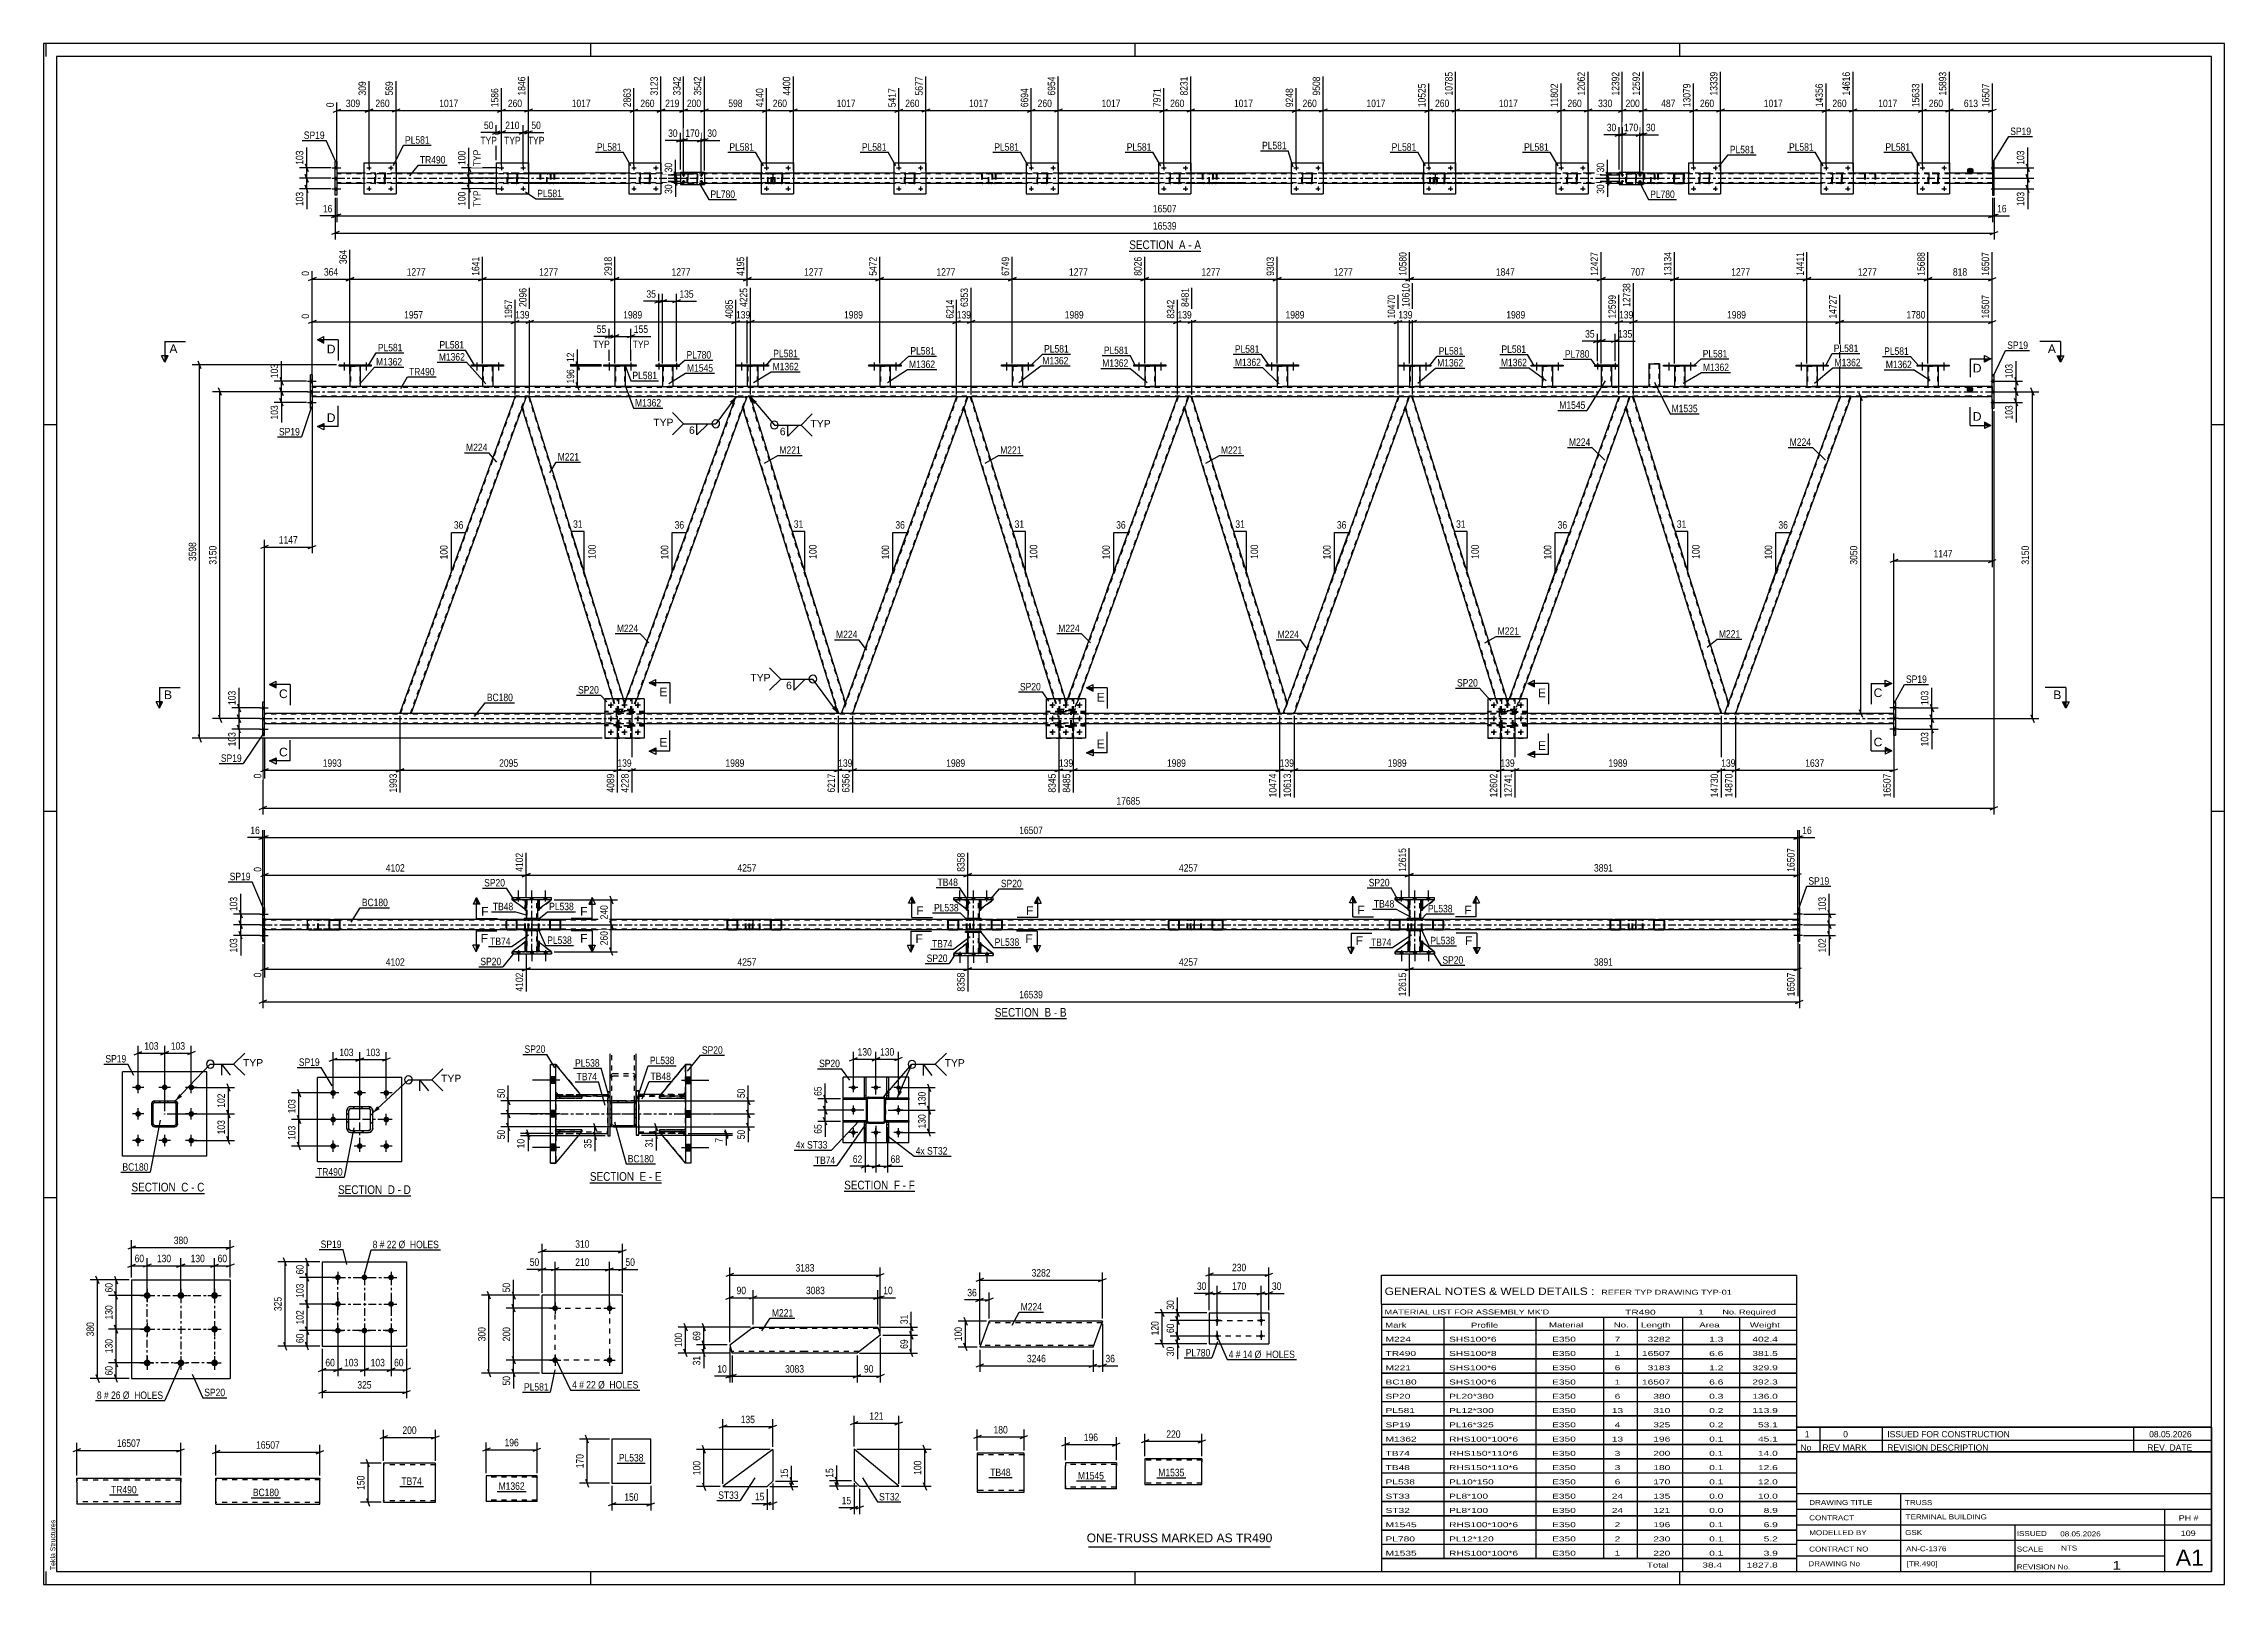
# Paper-space layout 'Layout1' of a CAD drawing. Header units: millimetres. Extents: x 0 to 841, y 0 to 594.
# The model-space entities are those that its viewports show. They can reach past a viewport. Long polylines and large blocks are cut down to what shows.
import ezdxf

# ---------------------------------------------------------------- set-up
doc = ezdxf.new("R2010")
doc.units = ezdxf.units.MM
doc.linetypes.add('DXK_LINE_DOT2', pattern=[3.9198, 1.9599, -1.9599])
doc.linetypes.add('DXK_LINE_DOT3', pattern=[5.9187, 2.979, -0.9799, 0.9799, -0.9799])
doc.layers.add('Viewport layer', color=7, linetype='Continuous', plot=False)
doc.styles.add('Arial', font='ARIAL.TTF', dxfattribs={"height": 0.2})
doc.styles.add('Arial Narrow', font='ARIALN.TTF', dxfattribs={"height": 0.2})

# ---------------------------------------------------------------- blocks, each defined once
blk = doc.blocks.new('Unknown-318895283-1133')
at = {"color": 5, "linetype": 'Continuous'}
for p, q in [((841, 594), (0, 594)), ((0, 594), (0, 0)), ((1, 589), (1, 594)), ((836, 589), (5, 589)), ((5, 589), (5, 5)), ((211, 589), (211, 594)), ((421, 589), (421, 594)), ((631, 589), (631, 594)), ((836, 5), (836, 589)), ((841, 0), (841, 594)), ((5, 447), (0, 447)), ((841, 447), (836, 447)), ((5, 298), (0, 298)), ((841, 298), (836, 298)), ((5, 149), (0, 149)), ((841, 149), (836, 149)), ((0, 0), (841, 0)), ((1, 0), (1, 5)), ((5, 5), (836, 5)), ((211, 0), (211, 5)), ((421, 0), (421, 5)), ((631, 0), (631, 5))]:
    blk.add_line(p, q, dxfattribs=at)
at = {"color": 174, "linetype": 'Continuous', "style": 'Arial'}
blk.add_text('Tekla Structures', height=1.9102, rotation=90, dxfattribs=at).set_placement((4.5, 5.5))
blk = doc.blocks.new('Unknown-318895283-11 - 5298')
at = {"color": 6, "linetype": 'Continuous'}
blk.add_line((418.69, 514.04), (446.33, 514.04), dxfattribs=at)
at = {"color": 0, "linetype": 'Continuous'}
blk.add_wipeout([(436.79, 514.79), (436.79, 518.29), (418.69, 518.29), (418.69, 514.79)], dxfattribs=at)
blk.add_wipeout([(440.4, 514.79), (440.4, 518.29), (437.84, 518.29), (437.84, 514.79)], dxfattribs=at)
at = {"color": 7, "linetype": 'Continuous', "style": 'Arial Narrow'}
blk.add_text('SECTION ', height=3.34, dxfattribs=at).set_placement((418.69, 514.79))
at = {"color": 0, "linetype": 'Continuous'}
blk.add_wipeout([(442.73, 514.79), (442.73, 518.29), (441.45, 518.29), (441.45, 514.79)], dxfattribs=at)
blk.add_wipeout([(446.33, 514.79), (446.33, 518.29), (443.78, 518.29), (443.78, 514.79)], dxfattribs=at)
at = {"color": 7, "linetype": 'Continuous', "style": 'Arial Narrow'}
for s, p in [('A', (437.84, 514.79)), ('-', (441.45, 514.79)), ('A', (443.78, 514.79))]:
    blk.add_text(s, height=3.34, dxfattribs=at).set_placement(p)
blk = doc.blocks.new('Unknown-318895283-12 - 2963')
at = {"color": 6, "linetype": 'Continuous'}
blk.add_line((366.82, 218.11), (394.47, 218.11), dxfattribs=at)
at = {"color": 0, "linetype": 'Continuous'}
blk.add_wipeout([(384.93, 218.86), (384.93, 222.36), (366.82, 222.36), (366.82, 218.86)], dxfattribs=at)
blk.add_wipeout([(388.53, 218.86), (388.53, 222.36), (385.98, 222.36), (385.98, 218.86)], dxfattribs=at)
at = {"color": 7, "linetype": 'Continuous', "style": 'Arial Narrow'}
blk.add_text('SECTION ', height=3.34, dxfattribs=at).set_placement((366.82, 218.86))
at = {"color": 0, "linetype": 'Continuous'}
blk.add_wipeout([(390.86, 218.86), (390.86, 222.36), (389.58, 222.36), (389.58, 218.86)], dxfattribs=at)
blk.add_wipeout([(394.47, 218.86), (394.47, 222.36), (391.91, 222.36), (391.91, 218.86)], dxfattribs=at)
at = {"color": 7, "linetype": 'Continuous', "style": 'Arial Narrow'}
for s, p in [('B', (385.98, 218.86)), ('-', (389.58, 218.86)), ('B', (391.91, 218.86))]:
    blk.add_text(s, height=3.34, dxfattribs=at).set_placement(p)
blk = doc.blocks.new('Unknown-318895283-13 - 1653')
at = {"color": 6, "linetype": 'Continuous'}
blk.add_line((33.91, 150.73), (61.98, 150.73), dxfattribs=at)
at = {"color": 0, "linetype": 'Continuous'}
blk.add_wipeout([(52.02, 151.48), (52.02, 154.98), (33.91, 154.98), (33.91, 151.48)], dxfattribs=at)
blk.add_wipeout([(55.84, 151.48), (55.84, 154.98), (53.07, 154.98), (53.07, 151.48)], dxfattribs=at)
at = {"color": 7, "linetype": 'Continuous', "style": 'Arial Narrow'}
blk.add_text('SECTION ', height=3.34, dxfattribs=at).set_placement((33.91, 151.48))
at = {"color": 0, "linetype": 'Continuous'}
blk.add_wipeout([(58.16, 151.48), (58.16, 154.98), (56.89, 154.98), (56.89, 151.48)], dxfattribs=at)
blk.add_wipeout([(61.98, 151.48), (61.98, 154.98), (59.21, 154.98), (59.21, 151.48)], dxfattribs=at)
at = {"color": 7, "linetype": 'Continuous', "style": 'Arial Narrow'}
for s, p in [('C', (53.07, 151.48)), ('-', (56.89, 151.48)), ('C', (59.21, 151.48))]:
    blk.add_text(s, height=3.34, dxfattribs=at).set_placement(p)
blk = doc.blocks.new('Unknown-318895283-14 - 7052')
at = {"color": 6, "linetype": 'Continuous'}
blk.add_line((113.55, 149.75), (141.62, 149.75), dxfattribs=at)
at = {"color": 0, "linetype": 'Continuous'}
blk.add_wipeout([(131.66, 150.5), (131.66, 154), (113.55, 154), (113.55, 150.5)], dxfattribs=at)
blk.add_wipeout([(135.48, 150.5), (135.48, 154), (132.71, 154), (132.71, 150.5)], dxfattribs=at)
at = {"color": 7, "linetype": 'Continuous', "style": 'Arial Narrow'}
blk.add_text('SECTION ', height=3.34, dxfattribs=at).set_placement((113.55, 150.5))
at = {"color": 0, "linetype": 'Continuous'}
blk.add_wipeout([(137.8, 150.5), (137.8, 154), (136.53, 154), (136.53, 150.5)], dxfattribs=at)
blk.add_wipeout([(141.62, 150.5), (141.62, 154), (138.85, 154), (138.85, 150.5)], dxfattribs=at)
at = {"color": 7, "linetype": 'Continuous', "style": 'Arial Narrow'}
for s, p in [('D', (132.71, 150.5)), ('-', (136.53, 150.5)), ('D', (138.85, 150.5))]:
    blk.add_text(s, height=3.34, dxfattribs=at).set_placement(p)
blk = doc.blocks.new('Unknown-318895283-15 - 7302')
at = {"color": 6, "linetype": 'Continuous'}
blk.add_line((210.68, 154.84), (238.33, 154.84), dxfattribs=at)
at = {"color": 0, "linetype": 'Continuous'}
blk.add_wipeout([(228.79, 155.59), (228.79, 159.09), (210.68, 159.09), (210.68, 155.59)], dxfattribs=at)
blk.add_wipeout([(232.4, 155.59), (232.4, 159.09), (229.84, 159.09), (229.84, 155.59)], dxfattribs=at)
at = {"color": 7, "linetype": 'Continuous', "style": 'Arial Narrow'}
blk.add_text('SECTION ', height=3.34, dxfattribs=at).set_placement((210.68, 155.59))
at = {"color": 0, "linetype": 'Continuous'}
blk.add_wipeout([(234.72, 155.59), (234.72, 159.09), (233.45, 159.09), (233.45, 155.59)], dxfattribs=at)
blk.add_wipeout([(238.33, 155.59), (238.33, 159.09), (235.77, 159.09), (235.77, 155.59)], dxfattribs=at)
at = {"color": 7, "linetype": 'Continuous', "style": 'Arial Narrow'}
for s, p in [('E', (229.84, 155.59)), ('-', (233.45, 155.59)), ('E', (235.77, 155.59))]:
    blk.add_text(s, height=3.34, dxfattribs=at).set_placement(p)
blk = doc.blocks.new('Unknown-318895283-17 - 2602')
at = {"color": 6, "linetype": 'Continuous'}
blk.add_line((308.74, 151.53), (335.96, 151.53), dxfattribs=at)
at = {"color": 0, "linetype": 'Continuous'}
blk.add_wipeout([(326.85, 152.28), (326.85, 155.78), (308.74, 155.78), (308.74, 152.28)], dxfattribs=at)
blk.add_wipeout([(330.24, 152.28), (330.24, 155.78), (327.9, 155.78), (327.9, 152.28)], dxfattribs=at)
at = {"color": 7, "linetype": 'Continuous', "style": 'Arial Narrow'}
blk.add_text('SECTION ', height=3.34, dxfattribs=at).set_placement((308.74, 152.28))
at = {"color": 0, "linetype": 'Continuous'}
blk.add_wipeout([(332.57, 152.28), (332.57, 155.78), (331.29, 155.78), (331.29, 152.28)], dxfattribs=at)
blk.add_wipeout([(335.96, 152.28), (335.96, 155.78), (333.62, 155.78), (333.62, 152.28)], dxfattribs=at)
at = {"color": 7, "linetype": 'Continuous', "style": 'Arial Narrow'}
for s, p in [('F', (327.9, 152.28)), ('-', (331.29, 152.28)), ('F', (333.62, 152.28))]:
    blk.add_text(s, height=3.34, dxfattribs=at).set_placement(p)
blk = doc.blocks.new('Part-318895283-5303 - 5298')
at = {"color": 7, "linetype": 'DXK_LINE_DOT2'}
for p, q in [((534.67, 543.77), (534.65, 543.59)), ((534.65, 540.55), (534.65, 543.59)), ((534.65, 540.55), (534.67, 540.36)), ((534.73, 543.93), (534.67, 543.77)), ((534.67, 540.36), (534.73, 540.21)), ((534.82, 544.03), (534.73, 543.93)), ((534.73, 540.21), (534.82, 540.1)), ((534.78, 543.59), (534.8, 543.68)), ((534.78, 540.55), (534.78, 543.59)), ((534.8, 540.46), (534.78, 540.55)), ((534.8, 543.68), (534.82, 543.76)), ((534.82, 540.38), (534.8, 540.46)), ((534.92, 544.07), (534.82, 544.03)), ((534.82, 543.76), (534.87, 543.81)), ((534.87, 540.33), (534.82, 540.38)), ((534.82, 540.1), (534.92, 540.07)), ((534.87, 543.81), (534.92, 543.83)), ((534.92, 540.31), (534.87, 540.33)), ((547.08, 544.07), (534.92, 544.07)), ((547.08, 543.83), (534.92, 543.83)), ((547.08, 540.31), (534.92, 540.31)), ((547.08, 540.07), (534.92, 540.07)), ((536.2, 543.83), (536.2, 544.07)), ((536.2, 540.07), (536.2, 540.31)), ((537.2, 544.03), (537.01, 544.07)), ((537.01, 543.83), (537.11, 543.81)), ((537.11, 540.33), (537.01, 540.31)), ((537.01, 540.07), (537.2, 540.1)), ((537.11, 543.81), (537.19, 543.76)), ((537.19, 540.38), (537.11, 540.33)), ((537.19, 543.76), (537.24, 543.68)), ((537.24, 540.46), (537.19, 540.38)), ((537.24, 543.68), (537.26, 543.59)), ((537.26, 540.55), (537.24, 540.46)), ((537.26, 540.55), (537.26, 543.59)), ((537.51, 543.59), (537.48, 543.77)), ((537.48, 540.36), (537.51, 540.55)), ((537.51, 540.55), (537.51, 543.59))]:
    blk.add_line(p, q, dxfattribs=at)
for centre, start, end in [((537.03, 543.57), 23.8494, 68.80589), ((537.03, 540.56), 291.19411, 336.1506)]:
    blk.add_arc(centre, 0.492, start, end, dxfattribs=at)
blk = doc.blocks.new('Bolt-318895283-5416 - 5298')
at = {"linetype": 'Continuous'}
for points in [[(725, 538.07, -1), (724.12, 538.07, -1)], [(733.4, 538.07, -1), (732.52, 538.07, -1)]]:
    blk.add_hatch(color=1, dxfattribs=at).paths.add_polyline_path(points)
at = {"color": 1, "linetype": 'Continuous'}
for p, q in [((724.56, 538.95), (724.56, 537.19)), ((732.96, 538.95), (732.96, 537.19)), ((723.68, 538.07), (725.44, 538.07)), ((732.08, 538.07), (733.84, 538.07))]:
    blk.add_line(p, q, dxfattribs=at)
blk = doc.blocks.new('Bolt-318895283-5408 - 5298')
at = {"linetype": 'Continuous'}
for points in [[(113.13, 545.73), (113.13, 546.61), (112.49, 546.61), (112.49, 545.73)], [(113.13, 545.73), (113.13, 546.61), (112.49, 546.61), (112.49, 545.73)], [(113.13, 545.73), (113.13, 546.61), (112.49, 546.61), (112.49, 545.73)], [(113.13, 541.63), (113.13, 542.51), (112.49, 542.51), (112.49, 541.63)], [(113.13, 541.63), (113.13, 542.51), (112.49, 542.51), (112.49, 541.63)], [(113.13, 537.53), (113.13, 538.41), (112.49, 538.41), (112.49, 537.53)], [(113.13, 537.53), (113.13, 538.41), (112.49, 538.41), (112.49, 537.53)], [(113.13, 537.53), (113.13, 538.41), (112.49, 538.41), (112.49, 537.53)]]:
    blk.add_hatch(color=1, dxfattribs=at).paths.add_polyline_path(points)
at = {"color": 1, "linetype": 'Continuous'}
for p, q in [((111.33, 546.17), (114.65, 546.17)), ((111.33, 546.17), (114.65, 546.17)), ((111.33, 546.17), (114.65, 546.17)), ((111.33, 542.07), (114.65, 542.07)), ((111.33, 542.07), (114.65, 542.07)), ((112.49, 546.61), (113.13, 546.61)), ((112.49, 546.61), (113.13, 546.61)), ((112.49, 546.61), (113.13, 546.61)), ((112.49, 545.73), (113.13, 545.73)), ((112.49, 545.73), (113.13, 545.73)), ((112.49, 545.73), (113.13, 545.73)), ((112.49, 542.51), (113.13, 542.51)), ((112.49, 542.51), (113.13, 542.51)), ((112.49, 541.63), (113.13, 541.63)), ((112.49, 541.63), (113.13, 541.63)), ((112.49, 538.41), (113.13, 538.41)), ((112.49, 538.41), (113.13, 538.41)), ((112.49, 538.41), (113.13, 538.41)), ((111.33, 537.97), (114.65, 537.97)), ((111.33, 537.97), (114.65, 537.97)), ((111.33, 537.97), (114.65, 537.97)), ((112.49, 537.53), (113.13, 537.53)), ((112.49, 537.53), (113.13, 537.53)), ((112.49, 537.53), (113.13, 537.53))]:
    blk.add_line(p, q, dxfattribs=at)
blk = doc.blocks.new('Bolt-318895283-5437 - 5298')
at = {"linetype": 'Continuous'}
for points in [[(177.02, 546.07, -1), (176.14, 546.07, -1)], [(185.42, 546.07, -1), (184.54, 546.07, -1)]]:
    blk.add_hatch(color=1, dxfattribs=at).paths.add_polyline_path(points)
at = {"color": 1, "linetype": 'Continuous'}
for p, q in [((176.58, 546.95), (176.58, 545.19)), ((184.98, 546.95), (184.98, 545.19)), ((175.7, 546.07), (177.46, 546.07)), ((184.1, 546.07), (185.86, 546.07))]:
    blk.add_line(p, q, dxfattribs=at)
blk = doc.blocks.new('Part-318895283-5366 - 5298')
at = {"color": 7, "linetype": 'DXK_LINE_DOT2'}
for p, q in [((280.94, 543.59), (280.98, 543.77)), ((280.98, 543.77), (280.94, 543.59)), ((280.94, 540.55), (280.94, 543.59)), ((280.94, 543.59), (280.94, 543.59)), ((280.94, 540.55), (280.94, 543.59)), ((280.94, 540.55), (280.94, 540.55)), ((280.98, 540.36), (280.94, 540.55)), ((280.94, 540.55), (280.98, 540.36)), ((281.18, 543.59), (281.2, 543.68)), ((281.2, 543.68), (281.18, 543.59)), ((281.18, 540.55), (281.18, 543.59)), ((281.18, 543.59), (281.18, 543.59)), ((281.18, 543.59), (281.18, 540.55)), ((281.18, 540.55), (281.18, 540.55)), ((281.2, 540.45), (281.18, 540.55)), ((281.18, 540.55), (281.2, 540.45)), ((281.2, 543.68), (281.25, 543.76)), ((281.25, 543.76), (281.2, 543.68)), ((281.25, 540.38), (281.2, 540.45)), ((281.2, 540.45), (281.25, 540.38)), ((281.24, 544.03), (281.42, 544.07)), ((281.42, 544.07), (281.24, 544.03)), ((281.42, 540.07), (281.24, 540.1)), ((281.24, 540.1), (281.42, 540.07)), ((281.25, 543.76), (281.33, 543.81)), ((281.33, 543.81), (281.25, 543.76)), ((281.33, 540.32), (281.25, 540.38)), ((281.25, 540.38), (281.33, 540.32)), ((281.42, 543.83), (281.33, 543.81)), ((281.42, 540.31), (281.33, 540.32)), ((284.46, 544.07), (281.42, 544.07)), ((284.46, 543.83), (281.42, 543.83)), ((284.46, 540.31), (281.42, 540.31)), ((284.46, 540.07), (281.42, 540.07)), ((284.46, 544.07), (284.64, 544.03)), ((284.64, 544.03), (284.46, 544.07)), ((284.46, 543.83), (284.55, 543.81)), ((284.55, 540.32), (284.46, 540.31)), ((284.64, 540.1), (284.46, 540.07)), ((284.46, 540.07), (284.64, 540.1)), ((284.55, 543.81), (284.63, 543.76)), ((284.63, 543.76), (284.55, 543.81)), ((284.63, 540.38), (284.55, 540.32)), ((284.55, 540.32), (284.63, 540.38)), ((284.63, 543.76), (284.68, 543.68)), ((284.68, 543.68), (284.63, 543.76)), ((284.68, 540.45), (284.63, 540.38)), ((284.63, 540.38), (284.68, 540.45)), ((284.68, 543.68), (284.7, 543.59)), ((284.7, 543.59), (284.68, 543.68)), ((284.7, 540.55), (284.68, 540.45)), ((284.68, 540.45), (284.7, 540.55)), ((284.7, 540.55), (284.7, 543.59)), ((284.7, 543.59), (284.7, 543.59)), ((284.7, 543.59), (284.7, 540.55)), ((284.7, 540.55), (284.7, 540.55)), ((284.9, 543.77), (284.94, 543.59)), ((284.94, 543.59), (284.9, 543.77)), ((284.94, 540.55), (284.9, 540.36)), ((284.9, 540.36), (284.94, 540.55)), ((284.94, 540.55), (284.94, 543.59)), ((284.94, 543.59), (284.94, 543.59)), ((284.94, 543.59), (284.94, 540.55)), ((284.94, 540.55), (284.94, 540.55))]:
    blk.add_line(p, q, dxfattribs=at)
at = {"color": 7, "linetype": 'DXK_LINE_DOT3'}
blk.add_line((282.94, 542.07), (282.94, 542.07), dxfattribs=at)
at = {"color": 7, "linetype": 'DXK_LINE_DOT2'}
for centre, start, end in [((281.42, 543.59), 112.5, 157.5), ((281.42, 543.59), 112.5, 157.5), ((281.42, 540.55), 202.5, 247.5), ((281.42, 540.55), 202.5, 247.5), ((284.46, 543.59), 22.5, 67.5), ((284.46, 543.59), 22.5, 67.5), ((284.46, 540.55), 292.5, 337.5), ((284.46, 540.55), 292.5, 337.5)]:
    blk.add_arc(centre, 0.48, start, end, dxfattribs=at)
blk = doc.blocks.new('Part-318895283-5302 - 5298')
at = {"color": 7, "linetype": 'DXK_LINE_DOT2'}
for p, q in [((619.8, 543.77), (619.78, 543.59)), ((619.78, 540.55), (619.78, 543.59)), ((619.78, 540.55), (619.8, 540.36)), ((619.86, 543.93), (619.8, 543.77)), ((619.8, 540.36), (619.86, 540.21)), ((619.95, 544.03), (619.86, 543.93)), ((619.86, 540.21), (619.95, 540.1)), ((619.92, 543.59), (619.93, 543.68)), ((619.92, 540.55), (619.92, 543.59)), ((619.93, 540.46), (619.92, 540.55)), ((619.93, 543.68), (619.96, 543.76)), ((619.96, 540.38), (619.93, 540.46)), ((620.05, 544.07), (619.95, 544.03)), ((619.95, 540.1), (620.05, 540.07)), ((619.96, 543.76), (620, 543.81)), ((620, 540.33), (619.96, 540.38)), ((620, 543.81), (620.05, 543.83)), ((620.05, 540.31), (620, 540.33)), ((632.21, 544.07), (620.05, 544.07)), ((632.21, 543.83), (620.05, 543.83)), ((632.21, 540.31), (620.05, 540.31)), ((632.21, 540.07), (620.05, 540.07)), ((621.33, 543.83), (621.33, 544.07)), ((621.33, 540.07), (621.33, 540.31)), ((622.34, 544.03), (622.14, 544.07)), ((622.14, 543.83), (622.24, 543.81)), ((622.24, 540.33), (622.14, 540.31)), ((622.14, 540.07), (622.34, 540.1)), ((622.24, 543.81), (622.32, 543.76)), ((622.32, 540.38), (622.24, 540.33)), ((622.32, 543.76), (622.38, 543.68)), ((622.38, 540.46), (622.32, 540.38)), ((622.38, 543.68), (622.4, 543.59)), ((622.4, 540.55), (622.38, 540.46)), ((622.4, 543.59), (622.4, 540.55)), ((622.63, 543.67), (622.61, 543.77)), ((622.61, 540.36), (622.63, 540.46)), ((622.65, 543.59), (622.63, 543.67)), ((622.63, 540.46), (622.65, 540.55)), ((622.65, 543.59), (622.65, 540.55))]:
    blk.add_line(p, q, dxfattribs=at)
for centre, start, end in [((622.16, 543.57), 23.84945, 68.80594), ((622.16, 540.56), 291.19406, 336.15055)]:
    blk.add_arc(centre, 0.492, start, end, dxfattribs=at)
blk = doc.blocks.new('Part-318895283-5377 - 5298')
at = {"color": 2, "linetype": 'Continuous'}
for p, q in [((722.56, 548.07), (722.56, 536.07)), ((722.56, 548.07), (734.96, 548.07)), ((734.96, 548.07), (734.96, 536.07)), ((722.56, 536.07), (734.96, 536.07))]:
    blk.add_line(p, q, dxfattribs=at)
blk = doc.blocks.new('Part-318895283-5306 - 5298')
at = {"color": 7, "linetype": 'DXK_LINE_DOT2'}
for p, q in [((535.69, 544.07), (520.7, 544.07)), ((535.69, 543.83), (520.7, 543.83)), ((535.69, 540.31), (520.7, 540.31)), ((535.69, 540.07), (520.7, 540.07)), ((531.96, 543.67), (531.94, 543.59)), ((531.94, 543.59), (531.94, 540.55)), ((531.94, 540.55), (531.96, 540.46)), ((531.98, 543.77), (531.96, 543.67)), ((531.96, 540.46), (531.98, 540.36)), ((532.2, 543.59), (532.21, 543.68)), ((532.2, 540.55), (532.2, 543.59)), ((532.21, 540.46), (532.2, 540.55)), ((532.21, 543.68), (532.27, 543.76)), ((532.27, 540.38), (532.21, 540.46)), ((532.45, 544.07), (532.25, 544.03)), ((532.25, 540.1), (532.45, 540.07)), ((532.27, 543.76), (532.35, 543.81)), ((532.35, 540.33), (532.27, 540.38)), ((532.35, 543.81), (532.45, 543.83)), ((532.45, 540.31), (532.35, 540.33)), ((535.88, 544.03), (535.69, 544.07)), ((535.69, 543.83), (535.78, 543.81)), ((535.78, 540.33), (535.69, 540.31)), ((535.69, 540.07), (535.88, 540.1)), ((535.78, 543.81), (535.87, 543.76)), ((535.87, 540.38), (535.78, 540.33)), ((535.87, 543.76), (535.92, 543.68)), ((535.92, 540.46), (535.87, 540.38)), ((535.92, 543.68), (535.94, 543.59)), ((535.94, 540.55), (535.92, 540.46)), ((535.94, 540.55), (535.94, 543.59)), ((536.2, 543.59), (536.16, 543.77)), ((536.16, 540.36), (536.2, 540.55)), ((536.2, 540.55), (536.2, 543.59))]:
    blk.add_line(p, q, dxfattribs=at)
for centre, start, end in [((532.43, 543.57), 110.75825, 155.67997), ((535.71, 543.57), 24.32003, 69.24175), ((535.71, 540.57), 290.75825, 335.67997)]:
    blk.add_arc(centre, 0.496, start, end, dxfattribs=at)
blk = doc.blocks.new('Part-318895283-5315 - 5298')
at = {"color": 2, "linetype": 'Continuous'}
for p, q in [((752.22, 548.57), (751.58, 548.57)), ((751.58, 548.57), (751.58, 535.57)), ((752.22, 535.57), (752.22, 548.57)), ((751.58, 535.57), (752.22, 535.57))]:
    blk.add_line(p, q, dxfattribs=at)
blk = doc.blocks.new('Part-318895283-5307 - 5298')
at = {"color": 7, "linetype": 'DXK_LINE_DOT2'}
for p, q in [((450.55, 544.07), (435.56, 544.07)), ((450.55, 543.83), (435.56, 543.83)), ((450.55, 540.31), (435.56, 540.31)), ((450.55, 540.07), (435.56, 540.07)), ((446.82, 543.67), (446.81, 543.59)), ((446.81, 543.59), (446.81, 540.55)), ((446.81, 540.55), (446.82, 540.46)), ((446.84, 543.77), (446.82, 543.67)), ((446.82, 540.46), (446.84, 540.36)), ((447.06, 543.59), (447.08, 543.68)), ((447.06, 543.59), (447.06, 540.55)), ((447.08, 540.46), (447.06, 540.55)), ((447.08, 543.68), (447.14, 543.76)), ((447.14, 540.38), (447.08, 540.46)), ((447.32, 544.07), (447.12, 544.03)), ((447.12, 540.1), (447.32, 540.07)), ((447.14, 543.76), (447.22, 543.81)), ((447.22, 540.33), (447.14, 540.38)), ((447.22, 543.81), (447.32, 543.83)), ((447.32, 540.31), (447.22, 540.33)), ((450.75, 544.03), (450.55, 544.07)), ((450.55, 543.83), (450.65, 543.81)), ((450.65, 540.33), (450.55, 540.31)), ((450.55, 540.07), (450.75, 540.1)), ((450.65, 543.81), (450.73, 543.76)), ((450.73, 540.38), (450.65, 540.33)), ((450.73, 543.76), (450.79, 543.68)), ((450.79, 540.46), (450.73, 540.38)), ((450.79, 543.68), (450.81, 543.59)), ((450.81, 540.55), (450.79, 540.46)), ((450.81, 543.59), (450.81, 540.55)), ((451.04, 543.67), (451.02, 543.77)), ((451.02, 540.36), (451.04, 540.46)), ((451.06, 543.59), (451.04, 543.67)), ((451.04, 540.46), (451.06, 540.55)), ((451.06, 543.59), (451.06, 540.55))]:
    blk.add_line(p, q, dxfattribs=at)
for centre, start, end in [((447.3, 543.57), 110.75829, 155.68001), ((450.57, 543.57), 24.31999, 69.24171), ((450.57, 540.57), 290.75829, 335.68001)]:
    blk.add_arc(centre, 0.496, start, end, dxfattribs=at)
blk = doc.blocks.new('Bolt-318895283-5436 - 5298')
at = {"linetype": 'Continuous'}
for points in [[(125.94, 538.07, -1), (125.06, 538.07, -1)], [(134.34, 538.07, -1), (133.46, 538.07, -1)]]:
    blk.add_hatch(color=1, dxfattribs=at).paths.add_polyline_path(points)
at = {"color": 1, "linetype": 'Continuous'}
for p, q in [((125.5, 538.95), (125.5, 537.19)), ((133.9, 538.95), (133.9, 537.19)), ((124.62, 538.07), (126.38, 538.07)), ((133.02, 538.07), (134.78, 538.07))]:
    blk.add_line(p, q, dxfattribs=at)
blk = doc.blocks.new('Part-318895283-5371 - 5298')
at = {"color": 2, "linetype": 'Continuous'}
for p, q in [((327.82, 548.07), (327.82, 536.07)), ((327.82, 548.07), (340.22, 548.07)), ((340.22, 548.07), (340.22, 536.07)), ((327.82, 536.07), (340.22, 536.07))]:
    blk.add_line(p, q, dxfattribs=at)
blk = doc.blocks.new('Bolt-318895283-5435 - 5298')
at = {"linetype": 'Continuous'}
for points in [[(125.94, 546.07, -1), (125.06, 546.07, -1)], [(134.34, 546.07, -1), (133.46, 546.07, -1)]]:
    blk.add_hatch(color=1, dxfattribs=at).paths.add_polyline_path(points)
at = {"color": 1, "linetype": 'Continuous'}
for p, q in [((125.5, 546.95), (125.5, 545.19)), ((133.9, 546.95), (133.9, 545.19)), ((124.62, 546.07), (126.38, 546.07)), ((133.02, 546.07), (134.78, 546.07))]:
    blk.add_line(p, q, dxfattribs=at)
blk = doc.blocks.new('Part-318895283-5372 - 5298')
at = {"color": 7, "linetype": 'DXK_LINE_DOT2'}
for p, q in [((332.02, 543.59), (332.06, 543.77)), ((332.06, 543.77), (332.02, 543.59)), ((332.02, 540.55), (332.02, 543.59)), ((332.02, 543.59), (332.02, 543.59)), ((332.02, 540.55), (332.02, 543.59)), ((332.02, 540.55), (332.02, 540.55)), ((332.06, 540.36), (332.02, 540.55)), ((332.02, 540.55), (332.06, 540.36)), ((332.26, 543.59), (332.28, 543.68)), ((332.28, 543.68), (332.26, 543.59)), ((332.26, 540.55), (332.26, 543.59)), ((332.26, 543.59), (332.26, 543.59)), ((332.26, 543.59), (332.26, 540.55)), ((332.26, 540.55), (332.26, 540.55)), ((332.28, 540.45), (332.26, 540.55)), ((332.26, 540.55), (332.28, 540.45)), ((332.28, 543.68), (332.33, 543.76)), ((332.33, 543.76), (332.28, 543.68)), ((332.33, 540.38), (332.28, 540.45)), ((332.28, 540.45), (332.33, 540.38)), ((332.32, 544.03), (332.5, 544.07)), ((332.5, 544.07), (332.32, 544.03)), ((332.5, 540.07), (332.32, 540.1)), ((332.32, 540.1), (332.5, 540.07)), ((332.33, 543.76), (332.41, 543.81)), ((332.41, 543.81), (332.33, 543.76)), ((332.41, 540.32), (332.33, 540.38)), ((332.33, 540.38), (332.41, 540.32)), ((332.5, 543.83), (332.41, 543.81)), ((332.5, 540.31), (332.41, 540.32)), ((335.54, 544.07), (332.5, 544.07)), ((335.54, 543.83), (332.5, 543.83)), ((335.54, 540.31), (332.5, 540.31)), ((335.54, 540.07), (332.5, 540.07)), ((335.54, 544.07), (335.72, 544.03)), ((335.72, 544.03), (335.54, 544.07)), ((335.54, 543.83), (335.63, 543.81)), ((335.63, 540.32), (335.54, 540.31)), ((335.72, 540.1), (335.54, 540.07)), ((335.54, 540.07), (335.72, 540.1)), ((335.63, 543.81), (335.71, 543.76)), ((335.71, 543.76), (335.63, 543.81)), ((335.71, 540.38), (335.63, 540.32)), ((335.63, 540.32), (335.71, 540.38)), ((335.71, 543.76), (335.76, 543.68)), ((335.76, 543.68), (335.71, 543.76)), ((335.76, 540.45), (335.71, 540.38)), ((335.71, 540.38), (335.76, 540.45)), ((335.76, 543.68), (335.78, 543.59)), ((335.78, 543.59), (335.76, 543.68)), ((335.78, 540.55), (335.76, 540.45)), ((335.76, 540.45), (335.78, 540.55)), ((335.78, 540.55), (335.78, 543.59)), ((335.78, 543.59), (335.78, 543.59)), ((335.78, 543.59), (335.78, 540.55)), ((335.78, 540.55), (335.78, 540.55)), ((335.98, 543.77), (336.02, 543.59)), ((336.02, 543.59), (335.98, 543.77)), ((336.02, 540.55), (335.98, 540.36)), ((335.98, 540.36), (336.02, 540.55)), ((336.02, 540.55), (336.02, 543.59)), ((336.02, 543.59), (336.02, 543.59)), ((336.02, 543.59), (336.02, 540.55)), ((336.02, 540.55), (336.02, 540.55))]:
    blk.add_line(p, q, dxfattribs=at)
at = {"color": 7, "linetype": 'DXK_LINE_DOT3'}
blk.add_line((334.02, 542.07), (334.02, 542.07), dxfattribs=at)
at = {"color": 7, "linetype": 'DXK_LINE_DOT2'}
for centre, start, end in [((332.5, 543.59), 112.5, 157.5), ((332.5, 543.59), 112.5, 157.5), ((332.5, 540.55), 202.5, 247.5), ((332.5, 540.55), 202.5, 247.5), ((335.54, 543.59), 22.5, 67.5), ((335.54, 543.59), 22.5, 67.5), ((335.54, 540.55), 292.5, 337.5), ((335.54, 540.55), 292.5, 337.5)]:
    blk.add_arc(centre, 0.48, start, end, dxfattribs=at)
blk = doc.blocks.new('Part-318895283-5308 - 5298')
at = {"color": 7, "linetype": 'DXK_LINE_DOT2'}
for p, q in [((365.42, 544.07), (350.43, 544.07)), ((365.42, 543.83), (350.43, 543.83)), ((365.42, 540.31), (350.43, 540.31)), ((365.42, 540.07), (350.43, 540.07)), ((361.69, 543.67), (361.67, 543.59)), ((361.67, 543.59), (361.67, 540.55)), ((361.67, 540.55), (361.69, 540.46)), ((361.71, 543.77), (361.69, 543.67)), ((361.69, 540.46), (361.71, 540.36)), ((361.93, 543.59), (361.95, 543.68)), ((361.93, 543.59), (361.93, 540.55)), ((361.95, 540.46), (361.93, 540.55)), ((361.95, 543.68), (362, 543.76)), ((362, 540.38), (361.95, 540.46)), ((362.18, 544.07), (361.99, 544.03)), ((361.99, 540.1), (362.18, 540.07)), ((362, 543.76), (362.08, 543.81)), ((362.08, 540.33), (362, 540.38)), ((362.08, 543.81), (362.18, 543.83)), ((362.18, 540.31), (362.08, 540.33)), ((365.61, 544.03), (365.42, 544.07)), ((365.42, 543.83), (365.51, 543.81)), ((365.51, 540.33), (365.42, 540.31)), ((365.42, 540.07), (365.61, 540.1)), ((365.51, 543.81), (365.6, 543.76)), ((365.6, 540.38), (365.51, 540.33)), ((365.6, 543.76), (365.65, 543.68)), ((365.65, 540.46), (365.6, 540.38)), ((365.65, 543.68), (365.67, 543.59)), ((365.67, 540.55), (365.65, 540.46)), ((365.67, 543.59), (365.67, 540.55)), ((365.91, 543.67), (365.89, 543.77)), ((365.89, 540.36), (365.91, 540.46)), ((365.93, 543.59), (365.91, 543.67)), ((365.91, 540.46), (365.93, 540.55)), ((365.93, 543.59), (365.93, 540.55))]:
    blk.add_line(p, q, dxfattribs=at)
for centre, start, end in [((362.16, 543.57), 110.75835, 155.68008), ((365.44, 543.57), 24.31992, 69.24165), ((365.44, 540.57), 290.75835, 335.68008)]:
    blk.add_arc(centre, 0.496, start, end, dxfattribs=at)
blk = doc.blocks.new('Part-318895283-5309 - 5298')
at = {"color": 7, "linetype": 'DXK_LINE_DOT2'}
for p, q in [((280.28, 544.07), (265.29, 544.07)), ((280.28, 543.83), (265.29, 543.83)), ((280.28, 540.31), (265.29, 540.31)), ((280.28, 540.07), (265.29, 540.07)), ((276.55, 543.67), (276.54, 543.59)), ((276.54, 543.59), (276.54, 540.55)), ((276.54, 540.55), (276.55, 540.46)), ((276.58, 543.77), (276.55, 543.67)), ((276.55, 540.46), (276.58, 540.36)), ((276.79, 543.59), (276.81, 543.68)), ((276.79, 540.55), (276.79, 543.59)), ((276.81, 540.46), (276.79, 540.55)), ((276.81, 543.68), (276.87, 543.76)), ((276.87, 540.38), (276.81, 540.46)), ((277.05, 544.07), (276.85, 544.03)), ((276.85, 540.1), (277.05, 540.07)), ((276.87, 543.76), (276.95, 543.81)), ((276.95, 540.33), (276.87, 540.38)), ((276.95, 543.81), (277.05, 543.83)), ((277.05, 540.31), (276.95, 540.33)), ((280.48, 544.03), (280.28, 544.07)), ((280.28, 543.83), (280.38, 543.81)), ((280.38, 540.33), (280.28, 540.31)), ((280.28, 540.07), (280.48, 540.1)), ((280.38, 543.81), (280.46, 543.76)), ((280.46, 540.38), (280.38, 540.33)), ((280.46, 543.76), (280.52, 543.68)), ((280.52, 540.46), (280.46, 540.38)), ((280.52, 543.68), (280.54, 543.59)), ((280.54, 540.55), (280.52, 540.46)), ((280.54, 540.55), (280.54, 543.59)), ((280.79, 543.59), (280.75, 543.77)), ((280.75, 540.36), (280.79, 540.55)), ((280.79, 540.55), (280.79, 543.59))]:
    blk.add_line(p, q, dxfattribs=at)
for centre, start, end in [((277.03, 543.57), 110.7583, 155.68003), ((280.3, 543.57), 24.31997, 69.24169), ((280.3, 540.57), 290.7583, 335.68003)]:
    blk.add_arc(centre, 0.496, start, end, dxfattribs=at)
blk = doc.blocks.new('Part-318895283-5320 - 5298')
at = {"color": 7, "linetype": 'DXK_LINE_DOT2'}
for p, q in [((449.54, 543.77), (449.52, 543.59)), ((449.52, 540.55), (449.52, 543.59)), ((449.52, 540.55), (449.54, 540.36)), ((449.59, 543.93), (449.54, 543.77)), ((449.54, 540.36), (449.59, 540.21)), ((449.68, 544.03), (449.59, 543.93)), ((449.59, 540.21), (449.68, 540.1)), ((449.65, 543.59), (449.66, 543.68)), ((449.65, 540.55), (449.65, 543.59)), ((449.66, 540.46), (449.65, 540.55)), ((449.66, 543.68), (449.69, 543.76)), ((449.69, 540.38), (449.66, 540.46)), ((449.79, 544.07), (449.68, 544.03)), ((449.68, 540.1), (449.79, 540.07)), ((449.69, 543.76), (449.73, 543.81)), ((449.73, 540.33), (449.69, 540.38)), ((449.73, 543.81), (449.79, 543.83)), ((449.79, 540.31), (449.73, 540.33)), ((461.94, 544.07), (449.79, 544.07)), ((461.94, 543.83), (449.79, 543.83)), ((461.94, 540.31), (449.79, 540.31)), ((461.94, 540.07), (449.79, 540.07)), ((451.06, 543.83), (451.06, 544.07)), ((451.06, 540.07), (451.06, 540.31)), ((452.07, 544.03), (451.88, 544.07)), ((451.88, 543.83), (451.97, 543.81)), ((451.97, 540.33), (451.88, 540.31)), ((451.88, 540.07), (452.07, 540.1)), ((451.97, 543.81), (452.06, 543.76)), ((452.06, 540.38), (451.97, 540.33)), ((452.06, 543.76), (452.11, 543.68)), ((452.11, 540.46), (452.06, 540.38)), ((452.11, 543.68), (452.13, 543.59)), ((452.13, 540.55), (452.11, 540.46)), ((452.13, 543.59), (452.13, 540.55)), ((452.36, 543.67), (452.34, 543.77)), ((452.34, 540.36), (452.36, 540.46)), ((452.38, 543.59), (452.36, 543.67)), ((452.36, 540.46), (452.38, 540.55)), ((452.38, 543.59), (452.38, 540.55))]:
    blk.add_line(p, q, dxfattribs=at)
for centre, start, end in [((451.89, 543.57), 23.8494, 68.80589), ((451.89, 540.56), 291.19411, 336.1506)]:
    blk.add_arc(centre, 0.492, start, end, dxfattribs=at)
blk = doc.blocks.new('Part-318895283-5378 - 5298')
at = {"color": 7, "linetype": 'DXK_LINE_DOT2'}
for p, q in [((726.76, 543.59), (726.8, 543.77)), ((726.8, 543.77), (726.76, 543.59)), ((726.76, 540.55), (726.76, 543.59)), ((726.76, 543.59), (726.76, 543.59)), ((726.76, 540.55), (726.76, 543.59)), ((726.76, 540.55), (726.76, 540.55)), ((726.8, 540.36), (726.76, 540.55)), ((726.76, 540.55), (726.8, 540.36)), ((727, 543.59), (727.02, 543.68)), ((727.02, 543.68), (727, 543.59)), ((727, 540.55), (727, 543.59)), ((727, 543.59), (727, 543.59)), ((727, 543.59), (727, 540.55)), ((727, 540.55), (727, 540.55)), ((727.02, 540.45), (727, 540.55)), ((727, 540.55), (727.02, 540.45)), ((727.02, 543.68), (727.07, 543.76)), ((727.07, 543.76), (727.02, 543.68)), ((727.07, 540.38), (727.02, 540.45)), ((727.02, 540.45), (727.07, 540.38)), ((727.06, 544.03), (727.24, 544.07)), ((727.24, 544.07), (727.06, 544.03)), ((727.24, 540.07), (727.06, 540.1)), ((727.06, 540.1), (727.24, 540.07)), ((727.07, 543.76), (727.15, 543.81)), ((727.15, 543.81), (727.07, 543.76)), ((727.15, 540.32), (727.07, 540.38)), ((727.07, 540.38), (727.15, 540.32)), ((727.24, 543.83), (727.15, 543.81)), ((727.24, 540.31), (727.15, 540.32)), ((730.28, 544.07), (727.24, 544.07)), ((730.28, 543.83), (727.24, 543.83)), ((730.28, 540.31), (727.24, 540.31)), ((730.28, 540.07), (727.24, 540.07)), ((730.28, 544.07), (730.47, 544.03)), ((730.47, 544.03), (730.28, 544.07)), ((730.28, 543.83), (730.38, 543.81)), ((730.38, 540.32), (730.28, 540.31)), ((730.47, 540.1), (730.28, 540.07)), ((730.28, 540.07), (730.47, 540.1)), ((730.38, 543.81), (730.45, 543.76)), ((730.45, 543.76), (730.38, 543.81)), ((730.45, 540.38), (730.38, 540.32)), ((730.38, 540.32), (730.45, 540.38)), ((730.45, 543.76), (730.51, 543.68)), ((730.51, 543.68), (730.45, 543.76)), ((730.51, 540.45), (730.45, 540.38)), ((730.45, 540.38), (730.51, 540.45)), ((730.51, 543.68), (730.52, 543.59)), ((730.52, 543.59), (730.51, 543.68)), ((730.52, 540.55), (730.51, 540.45)), ((730.51, 540.45), (730.52, 540.55)), ((730.52, 540.55), (730.52, 543.59)), ((730.52, 543.59), (730.52, 543.59)), ((730.52, 543.59), (730.52, 540.55)), ((730.52, 540.55), (730.52, 540.55)), ((730.73, 543.77), (730.76, 543.59)), ((730.76, 543.59), (730.73, 543.77)), ((730.76, 540.55), (730.73, 540.36)), ((730.73, 540.36), (730.76, 540.55)), ((730.76, 540.55), (730.76, 543.59)), ((730.76, 543.59), (730.76, 543.59)), ((730.76, 543.59), (730.76, 540.55)), ((730.76, 540.55), (730.76, 540.55))]:
    blk.add_line(p, q, dxfattribs=at)
at = {"color": 7, "linetype": 'DXK_LINE_DOT3'}
blk.add_line((728.76, 542.07), (728.76, 542.07), dxfattribs=at)
at = {"color": 7, "linetype": 'DXK_LINE_DOT2'}
for centre, start, end in [((727.24, 543.59), 112.5, 157.5), ((727.24, 543.59), 112.5, 157.5), ((727.24, 540.55), 202.5, 247.5), ((727.24, 540.55), 202.5, 247.5), ((730.28, 543.59), 22.5, 67.5), ((730.28, 543.59), 22.5, 67.5), ((730.28, 540.55), 292.5, 337.5), ((730.28, 540.55), 292.5, 337.5)]:
    blk.add_arc(centre, 0.48, start, end, dxfattribs=at)
blk = doc.blocks.new('Bolt-318895283-5442 - 5298')
at = {"linetype": 'Continuous'}
for points in [[(279.18, 538.07, -1), (278.3, 538.07, -1)], [(287.58, 538.07, -1), (286.7, 538.07, -1)]]:
    blk.add_hatch(color=1, dxfattribs=at).paths.add_polyline_path(points)
at = {"color": 1, "linetype": 'Continuous'}
for p, q in [((278.74, 538.95), (278.74, 537.19)), ((287.14, 538.95), (287.14, 537.19)), ((277.86, 538.07), (279.62, 538.07)), ((286.26, 538.07), (288.02, 538.07))]:
    blk.add_line(p, q, dxfattribs=at)
blk = doc.blocks.new('Part-318895283-5321 - 5298')
at = {"color": 7, "linetype": 'DXK_LINE_DOT2'}
for p, q in [((364.4, 543.77), (364.38, 543.59)), ((364.38, 540.55), (364.38, 543.59)), ((364.38, 540.55), (364.4, 540.36)), ((364.46, 543.93), (364.4, 543.77)), ((364.4, 540.36), (364.46, 540.21)), ((364.55, 544.03), (364.46, 543.93)), ((364.46, 540.21), (364.55, 540.1)), ((364.52, 543.59), (364.53, 543.68)), ((364.52, 540.55), (364.52, 543.59)), ((364.53, 540.46), (364.52, 540.55)), ((364.53, 543.68), (364.56, 543.76)), ((364.56, 540.38), (364.53, 540.46)), ((364.65, 544.07), (364.55, 544.03)), ((364.55, 540.1), (364.65, 540.07)), ((364.56, 543.76), (364.6, 543.81)), ((364.6, 540.33), (364.56, 540.38)), ((364.6, 543.81), (364.65, 543.83)), ((364.65, 540.31), (364.6, 540.33)), ((376.81, 544.07), (364.65, 544.07)), ((376.81, 543.83), (364.65, 543.83)), ((376.81, 540.31), (364.65, 540.31)), ((376.81, 540.07), (364.65, 540.07)), ((365.93, 543.83), (365.93, 544.07)), ((365.93, 540.07), (365.93, 540.31)), ((366.94, 544.03), (366.74, 544.07)), ((366.74, 543.83), (366.84, 543.81)), ((366.84, 540.33), (366.74, 540.31)), ((366.74, 540.07), (366.94, 540.1)), ((366.84, 543.81), (366.92, 543.76)), ((366.92, 540.38), (366.84, 540.33)), ((366.92, 543.76), (366.98, 543.68)), ((366.98, 540.46), (366.92, 540.38)), ((366.98, 543.68), (366.99, 543.59)), ((366.99, 540.55), (366.98, 540.46)), ((366.99, 543.59), (366.99, 540.55)), ((367.23, 543.67), (367.21, 543.77)), ((367.21, 540.36), (367.23, 540.46)), ((367.25, 543.59), (367.23, 543.67)), ((367.23, 540.46), (367.25, 540.55)), ((367.25, 543.59), (367.25, 540.55))]:
    blk.add_line(p, q, dxfattribs=at)
for centre, start, end in [((366.76, 543.57), 23.8494, 68.80589), ((366.76, 540.56), 291.19411, 336.1506)]:
    blk.add_arc(centre, 0.492, start, end, dxfattribs=at)
blk = doc.blocks.new('Part-318895283-5407 - 5298')
at = {"color": 7, "linetype": 'DXK_LINE_DOT2'}
for p, q in [((127.7, 543.59), (127.73, 543.77)), ((127.73, 543.77), (127.7, 543.59)), ((127.7, 540.55), (127.7, 543.59)), ((127.7, 543.59), (127.7, 543.59)), ((127.7, 540.55), (127.7, 543.59)), ((127.7, 540.55), (127.7, 540.55)), ((127.73, 540.36), (127.7, 540.55)), ((127.7, 540.55), (127.73, 540.36)), ((127.94, 543.59), (127.96, 543.68)), ((127.96, 543.68), (127.94, 543.59)), ((127.94, 540.55), (127.94, 543.59)), ((127.94, 543.59), (127.94, 543.59)), ((127.94, 543.59), (127.94, 540.55)), ((127.94, 540.55), (127.94, 540.55)), ((127.96, 540.45), (127.94, 540.55)), ((127.94, 540.55), (127.96, 540.45)), ((127.96, 543.68), (128.01, 543.76)), ((128.01, 543.76), (127.96, 543.68)), ((128.01, 540.38), (127.96, 540.45)), ((127.96, 540.45), (128.01, 540.38)), ((127.99, 544.03), (128.18, 544.07)), ((128.18, 544.07), (127.99, 544.03)), ((128.18, 540.07), (127.99, 540.1)), ((127.99, 540.1), (128.18, 540.07)), ((128.01, 543.76), (128.09, 543.81)), ((128.09, 543.81), (128.01, 543.76)), ((128.09, 540.32), (128.01, 540.38)), ((128.01, 540.38), (128.09, 540.32)), ((128.18, 543.83), (128.09, 543.81)), ((128.18, 540.31), (128.09, 540.32)), ((131.22, 544.07), (128.18, 544.07)), ((131.22, 543.83), (128.18, 543.83)), ((131.22, 540.31), (128.18, 540.31)), ((131.22, 540.07), (128.18, 540.07)), ((131.22, 544.07), (131.4, 544.03)), ((131.4, 544.03), (131.22, 544.07)), ((131.22, 543.83), (131.31, 543.81)), ((131.31, 540.32), (131.22, 540.31)), ((131.4, 540.1), (131.22, 540.07)), ((131.22, 540.07), (131.4, 540.1)), ((131.31, 543.81), (131.39, 543.76)), ((131.39, 543.76), (131.31, 543.81)), ((131.39, 540.38), (131.31, 540.32)), ((131.31, 540.32), (131.39, 540.38)), ((131.39, 543.76), (131.44, 543.68)), ((131.44, 543.68), (131.39, 543.76)), ((131.44, 540.45), (131.39, 540.38)), ((131.39, 540.38), (131.44, 540.45)), ((131.44, 543.68), (131.46, 543.59)), ((131.46, 543.59), (131.44, 543.68)), ((131.46, 540.55), (131.44, 540.45)), ((131.44, 540.45), (131.46, 540.55)), ((131.46, 540.55), (131.46, 543.59)), ((131.46, 543.59), (131.46, 543.59)), ((131.46, 543.59), (131.46, 540.55)), ((131.46, 540.55), (131.46, 540.55)), ((131.66, 543.77), (131.7, 543.59)), ((131.7, 543.59), (131.66, 543.77)), ((131.7, 540.55), (131.66, 540.36)), ((131.66, 540.36), (131.7, 540.55)), ((131.7, 540.55), (131.7, 543.59)), ((131.7, 543.59), (131.7, 543.59)), ((131.7, 543.59), (131.7, 540.55)), ((131.7, 540.55), (131.7, 540.55))]:
    blk.add_line(p, q, dxfattribs=at)
for centre, start, end in [((128.18, 543.59), 112.5, 157.5), ((128.18, 543.59), 112.5, 157.5), ((128.18, 540.55), 202.5, 247.5), ((128.18, 540.55), 202.5, 247.5), ((131.22, 543.59), 22.5, 67.5), ((131.22, 543.59), 22.5, 67.5), ((131.22, 540.55), 292.5, 337.5), ((131.22, 540.55), 292.5, 337.5)]:
    blk.add_arc(centre, 0.48, start, end, dxfattribs=at)
blk = doc.blocks.new('Part-318895283-5328 - 5298')
at = {"color": 7, "linetype": 'DXK_LINE_DOT2'}
for p, q in [((536.34, 543.59), (536.38, 543.77)), ((536.38, 543.77), (536.34, 543.59)), ((536.34, 540.55), (536.34, 543.59)), ((536.34, 543.59), (536.34, 543.59)), ((536.34, 540.55), (536.34, 543.59)), ((536.34, 540.55), (536.34, 540.55)), ((536.38, 540.36), (536.34, 540.55)), ((536.34, 540.55), (536.38, 540.36)), ((536.58, 543.59), (536.6, 543.68)), ((536.6, 543.68), (536.58, 543.59)), ((536.58, 540.55), (536.58, 543.59)), ((536.58, 543.59), (536.58, 543.59)), ((536.58, 543.59), (536.58, 540.55)), ((536.58, 540.55), (536.58, 540.55)), ((536.6, 540.45), (536.58, 540.55)), ((536.58, 540.55), (536.6, 540.45)), ((536.6, 543.68), (536.65, 543.76)), ((536.65, 543.76), (536.6, 543.68)), ((536.65, 540.38), (536.6, 540.45)), ((536.6, 540.45), (536.65, 540.38)), ((536.64, 544.03), (536.82, 544.07)), ((536.82, 544.07), (536.64, 544.03)), ((536.82, 540.07), (536.64, 540.1)), ((536.64, 540.1), (536.82, 540.07)), ((536.65, 543.76), (536.73, 543.81)), ((536.73, 543.81), (536.65, 543.76)), ((536.73, 540.32), (536.65, 540.38)), ((536.65, 540.38), (536.73, 540.32)), ((536.82, 543.83), (536.73, 543.81)), ((536.82, 540.31), (536.73, 540.32)), ((539.86, 544.07), (536.82, 544.07)), ((539.86, 543.83), (536.82, 543.83)), ((539.86, 540.31), (536.82, 540.31)), ((539.86, 540.07), (536.82, 540.07)), ((539.86, 544.07), (540.05, 544.03)), ((540.05, 544.03), (539.86, 544.07)), ((539.86, 543.83), (539.95, 543.81)), ((539.95, 540.32), (539.86, 540.31)), ((540.05, 540.1), (539.86, 540.07)), ((539.86, 540.07), (540.05, 540.1)), ((539.95, 543.81), (540.03, 543.76)), ((540.03, 543.76), (539.95, 543.81)), ((540.03, 540.38), (539.95, 540.32)), ((539.95, 540.32), (540.03, 540.38)), ((540.03, 543.76), (540.08, 543.68)), ((540.08, 543.68), (540.03, 543.76)), ((540.08, 540.45), (540.03, 540.38)), ((540.03, 540.38), (540.08, 540.45)), ((540.08, 543.68), (540.1, 543.59)), ((540.1, 543.59), (540.08, 543.68)), ((540.1, 540.55), (540.08, 540.45)), ((540.08, 540.45), (540.1, 540.55)), ((540.1, 540.55), (540.1, 543.59)), ((540.1, 543.59), (540.1, 543.59)), ((540.1, 543.59), (540.1, 540.55)), ((540.1, 540.55), (540.1, 540.55)), ((540.31, 543.77), (540.34, 543.59)), ((540.34, 543.59), (540.31, 543.77)), ((540.34, 540.55), (540.31, 540.36)), ((540.31, 540.36), (540.34, 540.55)), ((540.34, 540.55), (540.34, 543.59)), ((540.34, 543.59), (540.34, 543.59)), ((540.34, 543.59), (540.34, 540.55)), ((540.34, 540.55), (540.34, 540.55))]:
    blk.add_line(p, q, dxfattribs=at)
at = {"color": 7, "linetype": 'DXK_LINE_DOT3'}
blk.add_line((538.34, 542.07), (538.34, 542.07), dxfattribs=at)
at = {"color": 7, "linetype": 'DXK_LINE_DOT2'}
for centre, start, end in [((536.82, 543.59), 112.5, 157.5), ((536.82, 543.59), 112.5, 157.5), ((536.82, 540.55), 202.5, 247.5), ((536.82, 540.55), 202.5, 247.5), ((539.86, 543.59), 22.5, 67.5), ((539.86, 543.59), 22.5, 67.5), ((539.86, 540.55), 292.5, 337.5), ((539.86, 540.55), 292.5, 337.5)]:
    blk.add_arc(centre, 0.48, start, end, dxfattribs=at)
blk = doc.blocks.new('Part-318895283-5390 - 5298')
at = {"color": 7, "linetype": 'DXK_LINE_DOT2'}
for p, q in [((638.5, 543.59), (638.54, 543.77)), ((638.54, 543.77), (638.5, 543.59)), ((638.5, 540.55), (638.5, 543.59)), ((638.5, 543.59), (638.5, 543.59)), ((638.5, 540.55), (638.5, 543.59)), ((638.5, 540.55), (638.5, 540.55)), ((638.54, 540.36), (638.5, 540.55)), ((638.5, 540.55), (638.54, 540.36)), ((638.74, 543.59), (638.76, 543.68)), ((638.76, 543.68), (638.74, 543.59)), ((638.74, 540.55), (638.74, 543.59)), ((638.74, 543.59), (638.74, 543.59)), ((638.74, 543.59), (638.74, 540.55)), ((638.74, 540.55), (638.74, 540.55)), ((638.76, 540.45), (638.74, 540.55)), ((638.74, 540.55), (638.76, 540.45)), ((638.76, 543.68), (638.81, 543.76)), ((638.81, 543.76), (638.76, 543.68)), ((638.81, 540.38), (638.76, 540.45)), ((638.76, 540.45), (638.81, 540.38)), ((638.8, 544.03), (638.98, 544.07)), ((638.98, 544.07), (638.8, 544.03)), ((638.98, 540.07), (638.8, 540.1)), ((638.8, 540.1), (638.98, 540.07)), ((638.81, 543.76), (638.89, 543.81)), ((638.89, 543.81), (638.81, 543.76)), ((638.89, 540.32), (638.81, 540.38)), ((638.81, 540.38), (638.89, 540.32)), ((638.98, 543.83), (638.89, 543.81)), ((638.98, 540.31), (638.89, 540.32)), ((642.02, 544.07), (638.98, 544.07)), ((642.02, 543.83), (638.98, 543.83)), ((642.02, 540.31), (638.98, 540.31)), ((642.02, 540.07), (638.98, 540.07)), ((642.02, 544.07), (642.21, 544.03)), ((642.21, 544.03), (642.02, 544.07)), ((642.02, 543.83), (642.12, 543.81)), ((642.12, 540.32), (642.02, 540.31)), ((642.21, 540.1), (642.02, 540.07)), ((642.02, 540.07), (642.21, 540.1)), ((642.12, 543.81), (642.19, 543.76)), ((642.19, 543.76), (642.12, 543.81)), ((642.19, 540.38), (642.12, 540.32)), ((642.12, 540.32), (642.19, 540.38)), ((642.19, 543.76), (642.25, 543.68)), ((642.25, 543.68), (642.19, 543.76)), ((642.25, 540.45), (642.19, 540.38)), ((642.19, 540.38), (642.25, 540.45)), ((642.25, 543.68), (642.26, 543.59)), ((642.26, 543.59), (642.25, 543.68)), ((642.26, 540.55), (642.25, 540.45)), ((642.25, 540.45), (642.26, 540.55)), ((642.26, 540.55), (642.26, 543.59)), ((642.26, 543.59), (642.26, 543.59)), ((642.26, 543.59), (642.26, 540.55)), ((642.26, 540.55), (642.26, 540.55)), ((642.47, 543.77), (642.5, 543.59)), ((642.5, 543.59), (642.47, 543.77)), ((642.5, 540.55), (642.47, 540.36)), ((642.47, 540.36), (642.5, 540.55)), ((642.5, 540.55), (642.5, 543.59)), ((642.5, 543.59), (642.5, 543.59)), ((642.5, 543.59), (642.5, 540.55)), ((642.5, 540.55), (642.5, 540.55))]:
    blk.add_line(p, q, dxfattribs=at)
at = {"color": 7, "linetype": 'DXK_LINE_DOT3'}
blk.add_line((640.5, 542.07), (640.5, 542.07), dxfattribs=at)
at = {"color": 7, "linetype": 'DXK_LINE_DOT2'}
for centre, start, end in [((638.98, 543.59), 112.5, 157.5), ((638.98, 543.59), 112.5, 157.5), ((638.98, 540.55), 202.5, 247.5), ((638.98, 540.55), 202.5, 247.5), ((642.02, 543.59), 22.5, 67.5), ((642.02, 543.59), 22.5, 67.5), ((642.02, 540.55), 292.5, 337.5), ((642.02, 540.55), 292.5, 337.5)]:
    blk.add_arc(centre, 0.48, start, end, dxfattribs=at)
blk = doc.blocks.new('Part-318895283-5454 - 5298')
at = {"color": 7, "linetype": 'DXK_LINE_DOT2'}
for p, q in [((178.78, 543.59), (178.82, 543.77)), ((178.82, 543.77), (178.78, 543.59)), ((178.78, 540.55), (178.78, 543.59)), ((178.78, 543.59), (178.78, 543.59)), ((178.78, 540.55), (178.78, 543.59)), ((178.78, 540.55), (178.78, 540.55)), ((178.82, 540.36), (178.78, 540.55)), ((178.78, 540.55), (178.82, 540.36)), ((179.02, 543.59), (179.04, 543.68)), ((179.04, 543.68), (179.02, 543.59)), ((179.02, 540.55), (179.02, 543.59)), ((179.02, 543.59), (179.02, 543.59)), ((179.02, 543.59), (179.02, 540.55)), ((179.02, 540.55), (179.02, 540.55)), ((179.04, 540.45), (179.02, 540.55)), ((179.02, 540.55), (179.04, 540.45)), ((179.04, 543.68), (179.09, 543.76)), ((179.09, 543.76), (179.04, 543.68)), ((179.09, 540.38), (179.04, 540.45)), ((179.04, 540.45), (179.09, 540.38)), ((179.07, 544.03), (179.26, 544.07)), ((179.26, 544.07), (179.07, 544.03)), ((179.26, 540.07), (179.07, 540.1)), ((179.07, 540.1), (179.26, 540.07)), ((179.09, 543.76), (179.17, 543.81)), ((179.17, 543.81), (179.09, 543.76)), ((179.17, 540.32), (179.09, 540.38)), ((179.09, 540.38), (179.17, 540.32)), ((179.26, 543.83), (179.17, 543.81)), ((179.26, 540.31), (179.17, 540.32)), ((182.3, 544.07), (179.26, 544.07)), ((182.3, 543.83), (179.26, 543.83)), ((182.3, 540.31), (179.26, 540.31)), ((182.3, 540.07), (179.26, 540.07)), ((182.3, 544.07), (182.48, 544.03)), ((182.48, 544.03), (182.3, 544.07)), ((182.3, 543.83), (182.39, 543.81)), ((182.39, 540.32), (182.3, 540.31)), ((182.48, 540.1), (182.3, 540.07)), ((182.3, 540.07), (182.48, 540.1)), ((182.39, 543.81), (182.47, 543.76)), ((182.47, 543.76), (182.39, 543.81)), ((182.47, 540.38), (182.39, 540.32)), ((182.39, 540.32), (182.47, 540.38)), ((182.47, 543.76), (182.52, 543.68)), ((182.52, 543.68), (182.47, 543.76)), ((182.52, 540.45), (182.47, 540.38)), ((182.47, 540.38), (182.52, 540.45)), ((182.52, 543.68), (182.54, 543.59)), ((182.54, 543.59), (182.52, 543.68)), ((182.54, 540.55), (182.52, 540.45)), ((182.52, 540.45), (182.54, 540.55)), ((182.54, 540.55), (182.54, 543.59)), ((182.54, 543.59), (182.54, 543.59)), ((182.54, 543.59), (182.54, 540.55)), ((182.54, 540.55), (182.54, 540.55)), ((182.74, 543.77), (182.78, 543.59)), ((182.78, 543.59), (182.74, 543.77)), ((182.78, 540.55), (182.74, 540.36)), ((182.74, 540.36), (182.78, 540.55)), ((182.78, 540.55), (182.78, 543.59)), ((182.78, 543.59), (182.78, 543.59)), ((182.78, 543.59), (182.78, 540.55)), ((182.78, 540.55), (182.78, 540.55))]:
    blk.add_line(p, q, dxfattribs=at)
at = {"color": 7, "linetype": 'DXK_LINE_DOT3'}
blk.add_line((180.78, 542.07), (180.78, 542.07), dxfattribs=at)
at = {"color": 7, "linetype": 'DXK_LINE_DOT2'}
for centre, start, end in [((179.26, 543.59), 112.5, 157.5), ((179.26, 543.59), 112.5, 157.5), ((179.26, 540.55), 202.5, 247.5), ((179.26, 540.55), 202.5, 247.5), ((182.3, 543.59), 22.5, 67.5), ((182.3, 543.59), 22.5, 67.5), ((182.3, 540.55), 292.5, 337.5), ((182.3, 540.55), 292.5, 337.5)]:
    blk.add_arc(centre, 0.48, start, end, dxfattribs=at)
blk = doc.blocks.new('Part-318895283-5333 - 5298')
at = {"color": 2, "linetype": 'Continuous'}
for p, q in [((481.06, 548.07), (481.06, 536.07)), ((481.06, 548.07), (493.46, 548.07)), ((493.46, 548.07), (493.46, 536.07)), ((481.06, 536.07), (493.46, 536.07))]:
    blk.add_line(p, q, dxfattribs=at)
blk = doc.blocks.new('Bolt-318895283-5405 - 5298')
at = {"linetype": 'Continuous'}
for points in [[(381.34, 546.07, -1), (380.46, 546.07, -1)], [(389.74, 546.07, -1), (388.86, 546.07, -1)]]:
    blk.add_hatch(color=1, dxfattribs=at).paths.add_polyline_path(points)
at = {"color": 1, "linetype": 'Continuous'}
for p, q in [((380.9, 546.95), (380.9, 545.19)), ((389.3, 546.95), (389.3, 545.19)), ((380.02, 546.07), (381.78, 546.07)), ((388.42, 546.07), (390.18, 546.07))]:
    blk.add_line(p, q, dxfattribs=at)
blk = doc.blocks.new('Part-318895283-5334 - 5298')
at = {"color": 7, "linetype": 'DXK_LINE_DOT2'}
for p, q in [((485.26, 543.59), (485.3, 543.77)), ((485.3, 543.77), (485.26, 543.59)), ((485.26, 540.55), (485.26, 543.59)), ((485.26, 543.59), (485.26, 543.59)), ((485.26, 540.55), (485.26, 543.59)), ((485.26, 540.55), (485.26, 540.55)), ((485.3, 540.36), (485.26, 540.55)), ((485.26, 540.55), (485.3, 540.36)), ((485.5, 543.59), (485.52, 543.68)), ((485.52, 543.68), (485.5, 543.59)), ((485.5, 540.55), (485.5, 543.59)), ((485.5, 543.59), (485.5, 543.59)), ((485.5, 543.59), (485.5, 540.55)), ((485.5, 540.55), (485.5, 540.55)), ((485.52, 540.45), (485.5, 540.55)), ((485.5, 540.55), (485.52, 540.45)), ((485.52, 543.68), (485.57, 543.76)), ((485.57, 543.76), (485.52, 543.68)), ((485.57, 540.38), (485.52, 540.45)), ((485.52, 540.45), (485.57, 540.38)), ((485.56, 544.03), (485.74, 544.07)), ((485.74, 544.07), (485.56, 544.03)), ((485.74, 540.07), (485.56, 540.1)), ((485.56, 540.1), (485.74, 540.07)), ((485.57, 543.76), (485.65, 543.81)), ((485.65, 543.81), (485.57, 543.76)), ((485.65, 540.32), (485.57, 540.38)), ((485.57, 540.38), (485.65, 540.32)), ((485.74, 543.83), (485.65, 543.81)), ((485.74, 540.31), (485.65, 540.32)), ((488.78, 544.07), (485.74, 544.07)), ((488.78, 543.83), (485.74, 543.83)), ((488.78, 540.31), (485.74, 540.31)), ((488.78, 540.07), (485.74, 540.07)), ((488.78, 544.07), (488.97, 544.03)), ((488.97, 544.03), (488.78, 544.07)), ((488.78, 543.83), (488.87, 543.81)), ((488.87, 540.32), (488.78, 540.31)), ((488.97, 540.1), (488.78, 540.07)), ((488.78, 540.07), (488.97, 540.1)), ((488.87, 543.81), (488.95, 543.76)), ((488.95, 543.76), (488.87, 543.81)), ((488.95, 540.38), (488.87, 540.32)), ((488.87, 540.32), (488.95, 540.38)), ((488.95, 543.76), (489, 543.68)), ((489, 543.68), (488.95, 543.76)), ((489, 540.45), (488.95, 540.38)), ((488.95, 540.38), (489, 540.45)), ((489, 543.68), (489.02, 543.59)), ((489.02, 543.59), (489, 543.68)), ((489.02, 540.55), (489, 540.45)), ((489, 540.45), (489.02, 540.55)), ((489.02, 540.55), (489.02, 543.59)), ((489.02, 543.59), (489.02, 543.59)), ((489.02, 543.59), (489.02, 540.55)), ((489.02, 540.55), (489.02, 540.55)), ((489.23, 543.77), (489.26, 543.59)), ((489.26, 543.59), (489.23, 543.77)), ((489.26, 540.55), (489.23, 540.36)), ((489.23, 540.36), (489.26, 540.55)), ((489.26, 540.55), (489.26, 543.59)), ((489.26, 543.59), (489.26, 543.59)), ((489.26, 543.59), (489.26, 540.55)), ((489.26, 540.55), (489.26, 540.55))]:
    blk.add_line(p, q, dxfattribs=at)
at = {"color": 7, "linetype": 'DXK_LINE_DOT3'}
blk.add_line((487.26, 542.07), (487.26, 542.07), dxfattribs=at)
at = {"color": 7, "linetype": 'DXK_LINE_DOT2'}
for centre, start, end in [((485.74, 543.59), 112.5, 157.5), ((485.74, 543.59), 112.5, 157.5), ((485.74, 540.55), 202.5, 247.5), ((485.74, 540.55), 202.5, 247.5), ((488.78, 543.59), 22.5, 67.5), ((488.78, 543.59), 22.5, 67.5), ((488.78, 540.55), 292.5, 337.5), ((488.78, 540.55), 292.5, 337.5)]:
    blk.add_arc(centre, 0.48, start, end, dxfattribs=at)
blk = doc.blocks.new('Part-318895283-5384 - 5298')
at = {"color": 7, "linetype": 'DXK_LINE_DOT2'}
for p, q in [((689.58, 543.59), (689.62, 543.77)), ((689.62, 543.77), (689.58, 543.59)), ((689.58, 540.55), (689.58, 543.59)), ((689.58, 543.59), (689.58, 543.59)), ((689.58, 540.55), (689.58, 543.59)), ((689.58, 540.55), (689.58, 540.55)), ((689.62, 540.36), (689.58, 540.55)), ((689.58, 540.55), (689.62, 540.36)), ((689.82, 543.59), (689.84, 543.68)), ((689.84, 543.68), (689.82, 543.59)), ((689.82, 540.55), (689.82, 543.59)), ((689.82, 543.59), (689.82, 543.59)), ((689.82, 543.59), (689.82, 540.55)), ((689.82, 540.55), (689.82, 540.55)), ((689.84, 540.45), (689.82, 540.55)), ((689.82, 540.55), (689.84, 540.45)), ((689.84, 543.68), (689.89, 543.76)), ((689.89, 543.76), (689.84, 543.68)), ((689.89, 540.38), (689.84, 540.45)), ((689.84, 540.45), (689.89, 540.38)), ((689.88, 544.03), (690.06, 544.07)), ((690.06, 544.07), (689.88, 544.03)), ((690.06, 540.07), (689.88, 540.1)), ((689.88, 540.1), (690.06, 540.07)), ((689.89, 543.76), (689.97, 543.81)), ((689.97, 543.81), (689.89, 543.76)), ((689.97, 540.32), (689.89, 540.38)), ((689.89, 540.38), (689.97, 540.32)), ((690.06, 543.83), (689.97, 543.81)), ((690.06, 540.31), (689.97, 540.32)), ((693.1, 544.07), (690.06, 544.07)), ((693.1, 543.83), (690.06, 543.83)), ((693.1, 540.31), (690.06, 540.31)), ((693.1, 540.07), (690.06, 540.07)), ((693.1, 544.07), (693.29, 544.03)), ((693.29, 544.03), (693.1, 544.07)), ((693.1, 543.83), (693.2, 543.81)), ((693.2, 540.32), (693.1, 540.31)), ((693.29, 540.1), (693.1, 540.07)), ((693.1, 540.07), (693.29, 540.1)), ((693.2, 543.81), (693.27, 543.76)), ((693.27, 543.76), (693.2, 543.81)), ((693.27, 540.38), (693.2, 540.32)), ((693.2, 540.32), (693.27, 540.38)), ((693.27, 543.76), (693.33, 543.68)), ((693.33, 543.68), (693.27, 543.76)), ((693.33, 540.45), (693.27, 540.38)), ((693.27, 540.38), (693.33, 540.45)), ((693.33, 543.68), (693.34, 543.59)), ((693.34, 543.59), (693.33, 543.68)), ((693.34, 540.55), (693.33, 540.45)), ((693.33, 540.45), (693.34, 540.55)), ((693.34, 540.55), (693.34, 543.59)), ((693.34, 543.59), (693.34, 543.59)), ((693.34, 543.59), (693.34, 540.55)), ((693.34, 540.55), (693.34, 540.55)), ((693.55, 543.77), (693.58, 543.59)), ((693.58, 543.59), (693.55, 543.77)), ((693.58, 540.55), (693.55, 540.36)), ((693.55, 540.36), (693.58, 540.55)), ((693.58, 540.55), (693.58, 543.59)), ((693.58, 543.59), (693.58, 543.59)), ((693.58, 543.59), (693.58, 540.55)), ((693.58, 540.55), (693.58, 540.55))]:
    blk.add_line(p, q, dxfattribs=at)
at = {"color": 7, "linetype": 'DXK_LINE_DOT3'}
blk.add_line((691.58, 542.07), (691.58, 542.07), dxfattribs=at)
at = {"color": 7, "linetype": 'DXK_LINE_DOT2'}
for centre, start, end in [((690.06, 543.59), 112.5, 157.5), ((690.06, 543.59), 112.5, 157.5), ((690.06, 540.55), 202.5, 247.5), ((690.06, 540.55), 202.5, 247.5), ((693.1, 543.59), 22.5, 67.5), ((693.1, 543.59), 22.5, 67.5), ((693.1, 540.55), 292.5, 337.5), ((693.1, 540.55), 292.5, 337.5)]:
    blk.add_arc(centre, 0.48, start, end, dxfattribs=at)
blk = doc.blocks.new('Part-318895283-5448 - 5298')
at = {"color": 2, "linetype": 'Continuous'}
for p, q in [((123.5, 548.07), (123.5, 536.07)), ((123.5, 548.07), (135.9, 548.07)), ((135.9, 548.07), (135.9, 536.07)), ((123.5, 536.07), (135.9, 536.07))]:
    blk.add_line(p, q, dxfattribs=at)
blk = doc.blocks.new('Bolt-318895283-5404 - 5298')
at = {"linetype": 'Continuous'}
for points in [[(432.42, 538.07, -1), (431.54, 538.07, -1)], [(440.82, 538.07, -1), (439.94, 538.07, -1)]]:
    blk.add_hatch(color=1, dxfattribs=at).paths.add_polyline_path(points)
at = {"color": 1, "linetype": 'Continuous'}
for p, q in [((431.98, 538.95), (431.98, 537.19)), ((440.38, 538.95), (440.38, 537.19)), ((431.1, 538.07), (432.86, 538.07)), ((439.5, 538.07), (441.26, 538.07))]:
    blk.add_line(p, q, dxfattribs=at)
blk = doc.blocks.new('Bolt-318895283-5468 - 5298')
at = {"linetype": 'Continuous'}
for points in [[(636.74, 538.07, -1), (635.86, 538.07, -1)], [(645.14, 538.07, -1), (644.26, 538.07, -1)]]:
    blk.add_hatch(color=1, dxfattribs=at).paths.add_polyline_path(points)
at = {"color": 1, "linetype": 'Continuous'}
for p, q in [((636.3, 538.95), (636.3, 537.19)), ((644.7, 538.95), (644.7, 537.19)), ((635.42, 538.07), (637.18, 538.07)), ((643.82, 538.07), (645.58, 538.07))]:
    blk.add_line(p, q, dxfattribs=at)
blk = doc.blocks.new('Part-318895283-5339 - 5298')
at = {"color": 2, "linetype": 'Continuous'}
for p, q in [((429.98, 548.07), (429.98, 536.07)), ((429.98, 548.07), (442.38, 548.07)), ((442.38, 548.07), (442.38, 536.07)), ((429.98, 536.07), (442.38, 536.07))]:
    blk.add_line(p, q, dxfattribs=at)
blk = doc.blocks.new('Bolt-318895283-5403 - 5298')
at = {"linetype": 'Continuous'}
for points in [[(432.42, 546.07, -1), (431.54, 546.07, -1)], [(440.82, 546.07, -1), (439.94, 546.07, -1)]]:
    blk.add_hatch(color=1, dxfattribs=at).paths.add_polyline_path(points)
at = {"color": 1, "linetype": 'Continuous'}
for p, q in [((431.98, 546.95), (431.98, 545.19)), ((440.38, 546.95), (440.38, 545.19)), ((431.1, 546.07), (432.86, 546.07)), ((439.5, 546.07), (441.26, 546.07))]:
    blk.add_line(p, q, dxfattribs=at)
blk = doc.blocks.new('Part-318895283-5340 - 5298')
at = {"color": 7, "linetype": 'DXK_LINE_DOT2'}
for p, q in [((434.18, 543.59), (434.22, 543.77)), ((434.22, 543.77), (434.18, 543.59)), ((434.18, 540.55), (434.18, 543.59)), ((434.18, 543.59), (434.18, 543.59)), ((434.18, 540.55), (434.18, 543.59)), ((434.18, 540.55), (434.18, 540.55)), ((434.22, 540.36), (434.18, 540.55)), ((434.18, 540.55), (434.22, 540.36)), ((434.42, 543.59), (434.44, 543.68)), ((434.44, 543.68), (434.42, 543.59)), ((434.42, 540.55), (434.42, 543.59)), ((434.42, 543.59), (434.42, 543.59)), ((434.42, 543.59), (434.42, 540.55)), ((434.42, 540.55), (434.42, 540.55)), ((434.44, 540.45), (434.42, 540.55)), ((434.42, 540.55), (434.44, 540.45)), ((434.44, 543.68), (434.49, 543.76)), ((434.49, 543.76), (434.44, 543.68)), ((434.49, 540.38), (434.44, 540.45)), ((434.44, 540.45), (434.49, 540.38)), ((434.48, 544.03), (434.66, 544.07)), ((434.66, 544.07), (434.48, 544.03)), ((434.66, 540.07), (434.48, 540.1)), ((434.48, 540.1), (434.66, 540.07)), ((434.49, 543.76), (434.57, 543.81)), ((434.57, 543.81), (434.49, 543.76)), ((434.57, 540.32), (434.49, 540.38)), ((434.49, 540.38), (434.57, 540.32)), ((434.66, 543.83), (434.57, 543.81)), ((434.66, 540.31), (434.57, 540.32)), ((437.7, 544.07), (434.66, 544.07)), ((437.7, 543.83), (434.66, 543.83)), ((437.7, 540.31), (434.66, 540.31)), ((437.7, 540.07), (434.66, 540.07)), ((437.7, 544.07), (437.88, 544.03)), ((437.88, 544.03), (437.7, 544.07)), ((437.7, 543.83), (437.79, 543.81)), ((437.79, 540.32), (437.7, 540.31)), ((437.88, 540.1), (437.7, 540.07)), ((437.7, 540.07), (437.88, 540.1)), ((437.79, 543.81), (437.87, 543.76)), ((437.87, 543.76), (437.79, 543.81)), ((437.87, 540.38), (437.79, 540.32)), ((437.79, 540.32), (437.87, 540.38)), ((437.87, 543.76), (437.92, 543.68)), ((437.92, 543.68), (437.87, 543.76)), ((437.92, 540.45), (437.87, 540.38)), ((437.87, 540.38), (437.92, 540.45)), ((437.92, 543.68), (437.94, 543.59)), ((437.94, 543.59), (437.92, 543.68)), ((437.94, 540.55), (437.92, 540.45)), ((437.92, 540.45), (437.94, 540.55)), ((437.94, 540.55), (437.94, 543.59)), ((437.94, 543.59), (437.94, 543.59)), ((437.94, 543.59), (437.94, 540.55)), ((437.94, 540.55), (437.94, 540.55)), ((438.14, 543.77), (438.18, 543.59)), ((438.18, 543.59), (438.14, 543.77)), ((438.18, 540.55), (438.14, 540.36)), ((438.14, 540.36), (438.18, 540.55)), ((438.18, 540.55), (438.18, 543.59)), ((438.18, 543.59), (438.18, 543.59)), ((438.18, 543.59), (438.18, 540.55)), ((438.18, 540.55), (438.18, 540.55))]:
    blk.add_line(p, q, dxfattribs=at)
at = {"color": 7, "linetype": 'DXK_LINE_DOT3'}
blk.add_line((436.18, 542.07), (436.18, 542.07), dxfattribs=at)
at = {"color": 7, "linetype": 'DXK_LINE_DOT2'}
for centre, start, end in [((434.66, 543.59), 112.5, 157.5), ((434.66, 543.59), 112.5, 157.5), ((434.66, 540.55), 202.5, 247.5), ((434.66, 540.55), 202.5, 247.5), ((437.7, 543.59), 22.5, 67.5), ((437.7, 543.59), 22.5, 67.5), ((437.7, 540.55), 292.5, 337.5), ((437.7, 540.55), 292.5, 337.5)]:
    blk.add_arc(centre, 0.48, start, end, dxfattribs=at)
blk = doc.blocks.new('Part-318895283-5345 - 5298')
at = {"color": 2, "linetype": 'Continuous'}
for p, q in [((378.9, 548.07), (378.9, 536.07)), ((378.9, 548.07), (391.3, 548.07)), ((391.3, 548.07), (391.3, 536.07)), ((378.9, 536.07), (391.3, 536.07))]:
    blk.add_line(p, q, dxfattribs=at)
blk = doc.blocks.new('Bolt-318895283-5402 - 5298')
at = {"linetype": 'Continuous'}
for points in [[(483.5, 538.07, -1), (482.62, 538.07, -1)], [(491.9, 538.07, -1), (491.02, 538.07, -1)]]:
    blk.add_hatch(color=1, dxfattribs=at).paths.add_polyline_path(points)
at = {"color": 1, "linetype": 'Continuous'}
for p, q in [((483.06, 538.95), (483.06, 537.19)), ((491.46, 538.95), (491.46, 537.19)), ((482.18, 538.07), (483.94, 538.07)), ((490.58, 538.07), (492.34, 538.07))]:
    blk.add_line(p, q, dxfattribs=at)
blk = doc.blocks.new('Bolt-318895283-5417 - 5298')
at = {"linetype": 'Continuous'}
for points in [[(687.82, 546.07, -1), (686.94, 546.07, -1)], [(696.22, 546.07, -1), (695.34, 546.07, -1)]]:
    blk.add_hatch(color=1, dxfattribs=at).paths.add_polyline_path(points)
at = {"color": 1, "linetype": 'Continuous'}
for p, q in [((687.38, 546.95), (687.38, 545.19)), ((695.78, 546.95), (695.78, 545.19)), ((686.5, 546.07), (688.26, 546.07)), ((694.9, 546.07), (696.66, 546.07))]:
    blk.add_line(p, q, dxfattribs=at)
blk = doc.blocks.new('Part-318895283-5346 - 5298')
at = {"color": 7, "linetype": 'DXK_LINE_DOT2'}
for p, q in [((383.1, 543.59), (383.14, 543.77)), ((383.14, 543.77), (383.1, 543.59)), ((383.1, 540.55), (383.1, 543.59)), ((383.1, 543.59), (383.1, 543.59)), ((383.1, 540.55), (383.1, 543.59)), ((383.1, 540.55), (383.1, 540.55)), ((383.14, 540.36), (383.1, 540.55)), ((383.1, 540.55), (383.14, 540.36)), ((383.34, 543.59), (383.36, 543.68)), ((383.36, 543.68), (383.34, 543.59)), ((383.34, 540.55), (383.34, 543.59)), ((383.34, 543.59), (383.34, 543.59)), ((383.34, 543.59), (383.34, 540.55)), ((383.34, 540.55), (383.34, 540.55)), ((383.36, 540.45), (383.34, 540.55)), ((383.34, 540.55), (383.36, 540.45)), ((383.36, 543.68), (383.41, 543.76)), ((383.41, 543.76), (383.36, 543.68)), ((383.41, 540.38), (383.36, 540.45)), ((383.36, 540.45), (383.41, 540.38)), ((383.4, 544.03), (383.58, 544.07)), ((383.58, 544.07), (383.4, 544.03)), ((383.58, 540.07), (383.4, 540.1)), ((383.4, 540.1), (383.58, 540.07)), ((383.41, 543.76), (383.49, 543.81)), ((383.49, 543.81), (383.41, 543.76)), ((383.49, 540.32), (383.41, 540.38)), ((383.41, 540.38), (383.49, 540.32)), ((383.58, 543.83), (383.49, 543.81)), ((383.58, 540.31), (383.49, 540.32)), ((386.62, 544.07), (383.58, 544.07)), ((386.62, 543.83), (383.58, 543.83)), ((386.62, 540.31), (383.58, 540.31)), ((386.62, 540.07), (383.58, 540.07)), ((386.62, 544.07), (386.8, 544.03)), ((386.8, 544.03), (386.62, 544.07)), ((386.62, 543.83), (386.71, 543.81)), ((386.71, 540.32), (386.62, 540.31)), ((386.8, 540.1), (386.62, 540.07)), ((386.62, 540.07), (386.8, 540.1)), ((386.71, 543.81), (386.79, 543.76)), ((386.79, 543.76), (386.71, 543.81)), ((386.79, 540.38), (386.71, 540.32)), ((386.71, 540.32), (386.79, 540.38)), ((386.79, 543.76), (386.84, 543.68)), ((386.84, 543.68), (386.79, 543.76)), ((386.84, 540.45), (386.79, 540.38)), ((386.79, 540.38), (386.84, 540.45)), ((386.84, 543.68), (386.86, 543.59)), ((386.86, 543.59), (386.84, 543.68)), ((386.86, 540.55), (386.84, 540.45)), ((386.84, 540.45), (386.86, 540.55)), ((386.86, 540.55), (386.86, 543.59)), ((386.86, 543.59), (386.86, 543.59)), ((386.86, 543.59), (386.86, 540.55)), ((386.86, 540.55), (386.86, 540.55)), ((387.06, 543.77), (387.1, 543.59)), ((387.1, 543.59), (387.06, 543.77)), ((387.1, 540.55), (387.06, 540.36)), ((387.06, 540.36), (387.1, 540.55)), ((387.1, 540.55), (387.1, 543.59)), ((387.1, 543.59), (387.1, 543.59)), ((387.1, 543.59), (387.1, 540.55)), ((387.1, 540.55), (387.1, 540.55))]:
    blk.add_line(p, q, dxfattribs=at)
at = {"color": 7, "linetype": 'DXK_LINE_DOT3'}
blk.add_line((385.1, 542.07), (385.1, 542.07), dxfattribs=at)
at = {"color": 7, "linetype": 'DXK_LINE_DOT2'}
for centre, start, end in [((383.58, 543.59), 112.5, 157.5), ((383.58, 543.59), 112.5, 157.5), ((383.58, 540.55), 202.5, 247.5), ((383.58, 540.55), 202.5, 247.5), ((386.62, 543.59), 22.5, 67.5), ((386.62, 543.59), 22.5, 67.5), ((386.62, 540.55), 292.5, 337.5), ((386.62, 540.55), 292.5, 337.5)]:
    blk.add_arc(centre, 0.48, start, end, dxfattribs=at)
blk = doc.blocks.new('Bolt-318895283-5419 - 5298')
at = {"linetype": 'Continuous'}
for points in [[(585.66, 546.07, -1), (584.78, 546.07, -1)], [(594.06, 546.07, -1), (593.18, 546.07, -1)]]:
    blk.add_hatch(color=1, dxfattribs=at).paths.add_polyline_path(points)
at = {"color": 1, "linetype": 'Continuous'}
for p, q in [((585.22, 546.95), (585.22, 545.19)), ((593.62, 546.95), (593.62, 545.19)), ((584.34, 546.07), (586.1, 546.07)), ((592.74, 546.07), (594.5, 546.07))]:
    blk.add_line(p, q, dxfattribs=at)
blk = doc.blocks.new('Part-318895283-5356 - 5298')
at = {"color": 7, "linetype": 'DXK_LINE_DOT2'}
for p, q in [((279.27, 543.77), (279.25, 543.59)), ((279.25, 540.55), (279.25, 543.59)), ((279.25, 540.55), (279.27, 540.36)), ((279.33, 543.93), (279.27, 543.77)), ((279.27, 540.36), (279.33, 540.21)), ((279.41, 544.03), (279.33, 543.93)), ((279.33, 540.21), (279.41, 540.1)), ((279.38, 543.59), (279.39, 543.68)), ((279.38, 540.55), (279.38, 543.59)), ((279.39, 540.46), (279.38, 540.55)), ((279.39, 543.68), (279.42, 543.76)), ((279.42, 540.38), (279.39, 540.46)), ((279.52, 544.07), (279.41, 544.03)), ((279.41, 540.1), (279.52, 540.07)), ((279.42, 543.76), (279.47, 543.81)), ((279.47, 540.33), (279.42, 540.38)), ((279.47, 543.81), (279.52, 543.83)), ((279.52, 540.31), (279.47, 540.33)), ((291.67, 544.07), (279.52, 544.07)), ((291.67, 543.83), (279.52, 543.83)), ((291.67, 540.31), (279.52, 540.31)), ((291.67, 540.07), (279.52, 540.07)), ((280.79, 543.83), (280.79, 544.07)), ((280.79, 540.07), (280.79, 540.31)), ((281.8, 544.03), (281.61, 544.07)), ((281.61, 543.83), (281.71, 543.81)), ((281.71, 540.33), (281.61, 540.31)), ((281.61, 540.07), (281.8, 540.1)), ((281.71, 543.81), (281.79, 543.76)), ((281.79, 540.38), (281.71, 540.33)), ((281.79, 543.76), (281.84, 543.68)), ((281.84, 540.46), (281.79, 540.38)), ((281.84, 543.68), (281.86, 543.59)), ((281.86, 540.55), (281.84, 540.46)), ((281.86, 540.55), (281.86, 543.59)), ((282.11, 543.59), (282.07, 543.77)), ((282.07, 540.36), (282.11, 540.55)), ((282.11, 540.55), (282.11, 543.59))]:
    blk.add_line(p, q, dxfattribs=at)
for centre, start, end in [((281.62, 543.57), 23.8494, 68.80589), ((281.62, 540.56), 291.19411, 336.1506)]:
    blk.add_arc(centre, 0.492, start, end, dxfattribs=at)
blk = doc.blocks.new('Bolt-318895283-5414 - 5298')
at = {"linetype": 'Continuous'}
for points in [[(330.26, 538.07, -1), (329.38, 538.07, -1)], [(338.66, 538.07, -1), (337.78, 538.07, -1)]]:
    blk.add_hatch(color=1, dxfattribs=at).paths.add_polyline_path(points)
at = {"color": 1, "linetype": 'Continuous'}
for p, q in [((329.82, 538.95), (329.82, 537.19)), ((338.22, 538.95), (338.22, 537.19)), ((328.94, 538.07), (330.7, 538.07)), ((337.34, 538.07), (339.1, 538.07))]:
    blk.add_line(p, q, dxfattribs=at)
blk = doc.blocks.new('Part-318895283-5357 - 5298')
at = {"color": 7, "linetype": 'DXK_LINE_DOT2'}
for p, q in [((194.13, 543.77), (194.11, 543.59)), ((194.11, 540.55), (194.11, 543.59)), ((194.11, 540.55), (194.13, 540.36)), ((194.19, 543.93), (194.13, 543.77)), ((194.13, 540.36), (194.19, 540.21)), ((194.28, 544.03), (194.19, 543.93)), ((194.19, 540.21), (194.28, 540.1)), ((194.25, 543.59), (194.26, 543.68)), ((194.25, 540.55), (194.25, 543.59)), ((194.26, 540.46), (194.25, 540.55)), ((194.26, 543.68), (194.29, 543.76)), ((194.29, 540.38), (194.26, 540.46)), ((194.38, 544.07), (194.28, 544.03)), ((194.28, 540.1), (194.38, 540.07)), ((194.29, 543.76), (194.33, 543.81)), ((194.33, 540.33), (194.29, 540.38)), ((194.33, 543.81), (194.38, 543.83)), ((194.38, 540.31), (194.33, 540.33)), ((206.54, 544.07), (194.38, 544.07)), ((206.54, 543.83), (194.38, 543.83)), ((206.54, 540.31), (194.38, 540.31)), ((206.54, 540.07), (194.38, 540.07)), ((195.66, 543.83), (195.66, 544.07)), ((195.66, 540.07), (195.66, 540.31)), ((196.67, 544.03), (196.47, 544.07)), ((196.47, 543.83), (196.57, 543.81)), ((196.57, 540.33), (196.47, 540.31)), ((196.47, 540.07), (196.67, 540.1)), ((196.57, 543.81), (196.65, 543.76)), ((196.65, 540.38), (196.57, 540.33)), ((196.65, 543.76), (196.71, 543.68)), ((196.71, 540.46), (196.65, 540.38)), ((196.71, 543.68), (196.73, 543.59)), ((196.73, 540.55), (196.71, 540.46)), ((196.73, 543.59), (196.73, 540.55)), ((196.96, 543.67), (196.94, 543.77)), ((196.94, 540.36), (196.96, 540.46)), ((196.98, 543.59), (196.96, 543.67)), ((196.96, 540.46), (196.98, 540.55)), ((196.98, 543.59), (196.98, 540.55))]:
    blk.add_line(p, q, dxfattribs=at)
for centre, start, end in [((196.49, 543.57), 23.84947, 68.80596), ((196.49, 540.56), 291.19404, 336.15053)]:
    blk.add_arc(centre, 0.492, start, end, dxfattribs=at)
blk = doc.blocks.new('Part-318895283-5358 - 5298')
at = {"color": 7, "linetype": 'DXK_LINE_DOT2'}
for p, q in [((705.95, 544.07), (690.97, 544.07)), ((705.95, 543.83), (690.97, 543.83)), ((705.95, 540.31), (690.97, 540.31)), ((705.95, 540.07), (690.97, 540.07)), ((702.23, 543.67), (702.21, 543.59)), ((702.21, 543.59), (702.21, 540.55)), ((702.21, 540.55), (702.23, 540.46)), ((702.25, 543.77), (702.23, 543.67)), ((702.23, 540.46), (702.25, 540.36)), ((702.46, 543.59), (702.48, 543.68)), ((702.46, 543.59), (702.46, 540.55)), ((702.48, 540.46), (702.46, 540.55)), ((702.48, 543.68), (702.54, 543.76)), ((702.54, 540.38), (702.48, 540.46)), ((702.72, 544.07), (702.52, 544.03)), ((702.52, 540.1), (702.72, 540.07)), ((702.54, 543.76), (702.62, 543.81)), ((702.62, 540.33), (702.54, 540.38)), ((702.62, 543.81), (702.72, 543.83)), ((702.72, 540.31), (702.62, 540.33)), ((706.15, 544.03), (705.95, 544.07)), ((705.95, 543.83), (706.05, 543.81)), ((706.05, 540.33), (705.95, 540.31)), ((705.95, 540.07), (706.15, 540.1)), ((706.05, 543.81), (706.13, 543.76)), ((706.13, 540.38), (706.05, 540.33)), ((706.13, 543.76), (706.19, 543.68)), ((706.19, 540.46), (706.13, 540.38)), ((706.19, 543.68), (706.21, 543.59)), ((706.21, 540.55), (706.19, 540.46)), ((706.21, 543.59), (706.21, 540.55)), ((706.45, 543.67), (706.43, 543.77)), ((706.43, 540.36), (706.45, 540.46)), ((706.46, 543.59), (706.45, 543.67)), ((706.45, 540.46), (706.46, 540.55)), ((706.46, 543.59), (706.46, 540.55))]:
    blk.add_line(p, q, dxfattribs=at)
for centre, start, end in [((702.7, 543.57), 110.75826, 155.67998), ((705.97, 543.57), 24.32002, 69.24174), ((705.97, 540.57), 290.75826, 335.67998)]:
    blk.add_arc(centre, 0.496, start, end, dxfattribs=at)
blk = doc.blocks.new('Part-318895283-5363 - 5298')
at = {"color": 2, "linetype": 'Continuous'}
for p, q in [((113.13, 548.57), (112.49, 548.57)), ((112.49, 535.57), (112.49, 548.57)), ((113.13, 548.57), (113.13, 535.57)), ((113.13, 535.57), (112.49, 535.57))]:
    blk.add_line(p, q, dxfattribs=at)
blk = doc.blocks.new('Part-318895283-5364 - 5298')
at = {"color": 7, "linetype": 'DXK_LINE_DOT2'}
for p, q in [((195.15, 544.07), (180.16, 544.07)), ((195.15, 543.83), (180.16, 543.83)), ((195.15, 540.31), (180.16, 540.31)), ((195.15, 540.07), (180.16, 540.07)), ((191.42, 543.67), (191.4, 543.59)), ((191.4, 543.59), (191.4, 540.55)), ((191.4, 540.55), (191.42, 540.46)), ((191.44, 543.77), (191.42, 543.67)), ((191.42, 540.46), (191.44, 540.36)), ((191.66, 543.59), (191.68, 543.68)), ((191.66, 543.59), (191.66, 540.55)), ((191.68, 540.46), (191.66, 540.55)), ((191.68, 543.68), (191.73, 543.76)), ((191.73, 540.38), (191.68, 540.46)), ((191.91, 544.07), (191.72, 544.03)), ((191.72, 540.1), (191.91, 540.07)), ((191.73, 543.76), (191.81, 543.81)), ((191.81, 540.33), (191.73, 540.38)), ((191.81, 543.81), (191.91, 543.83)), ((191.91, 540.31), (191.81, 540.33)), ((195.34, 544.03), (195.15, 544.07)), ((195.15, 543.83), (195.25, 543.81)), ((195.25, 540.33), (195.15, 540.31)), ((195.15, 540.07), (195.34, 540.1)), ((195.25, 543.81), (195.33, 543.76)), ((195.33, 540.38), (195.25, 540.33)), ((195.33, 543.76), (195.38, 543.68)), ((195.38, 540.46), (195.33, 540.38)), ((195.38, 543.68), (195.4, 543.59)), ((195.4, 540.55), (195.38, 540.46)), ((195.4, 543.59), (195.4, 540.55)), ((195.64, 543.67), (195.62, 543.77)), ((195.62, 540.36), (195.64, 540.46)), ((195.66, 543.59), (195.64, 543.67)), ((195.64, 540.46), (195.66, 540.55)), ((195.66, 543.59), (195.66, 540.55))]:
    blk.add_line(p, q, dxfattribs=at)
for centre, start, end in [((191.89, 543.57), 110.75835, 155.68008), ((195.17, 543.57), 24.31992, 69.24165), ((195.17, 540.57), 290.75835, 335.68008)]:
    blk.add_arc(centre, 0.496, start, end, dxfattribs=at)
blk = doc.blocks.new('Part-318895283-5365 - 5298')
at = {"color": 7, "linetype": 'DXK_LINE_DOT2'}
for p, q in [((620.82, 544.07), (605.83, 544.07)), ((620.82, 543.83), (605.83, 543.83)), ((620.82, 540.31), (605.83, 540.31)), ((620.82, 540.07), (605.83, 540.07)), ((617.09, 543.67), (617.07, 543.59)), ((617.07, 543.59), (617.07, 540.55)), ((617.07, 540.55), (617.09, 540.46)), ((617.11, 543.77), (617.09, 543.67)), ((617.09, 540.46), (617.11, 540.36)), ((617.33, 543.59), (617.35, 543.68)), ((617.33, 543.59), (617.33, 540.55)), ((617.35, 540.46), (617.33, 540.55)), ((617.35, 543.68), (617.4, 543.76)), ((617.4, 540.38), (617.35, 540.46)), ((617.58, 544.07), (617.39, 544.03)), ((617.39, 540.1), (617.58, 540.07)), ((617.4, 543.76), (617.49, 543.81)), ((617.49, 540.33), (617.4, 540.38)), ((617.49, 543.81), (617.58, 543.83)), ((617.58, 540.31), (617.49, 540.33)), ((621.01, 544.03), (620.82, 544.07)), ((620.82, 543.83), (620.92, 543.81)), ((620.92, 540.33), (620.82, 540.31)), ((620.82, 540.07), (621.01, 540.1)), ((620.92, 543.81), (621, 543.76)), ((621, 540.38), (620.92, 540.33)), ((621, 543.76), (621.05, 543.68)), ((621.05, 540.46), (621, 540.38)), ((621.05, 543.68), (621.07, 543.59)), ((621.07, 540.55), (621.05, 540.46)), ((621.07, 543.59), (621.07, 540.55)), ((621.31, 543.67), (621.29, 543.77)), ((621.29, 540.36), (621.31, 540.46)), ((621.33, 543.59), (621.31, 543.67)), ((621.31, 540.46), (621.33, 540.55)), ((621.33, 543.59), (621.33, 540.55))]:
    blk.add_line(p, q, dxfattribs=at)
at = {"color": 7, "linetype": 'DXK_LINE_DOT3'}
blk.add_line((607.45, 542.07), (622.62, 542.07), dxfattribs=at)
at = {"color": 7, "linetype": 'DXK_LINE_DOT2'}
for centre, start, end in [((617.56, 543.57), 110.7583, 155.68003), ((620.84, 543.57), 24.31997, 69.24169), ((620.84, 540.57), 290.7583, 335.68003)]:
    blk.add_arc(centre, 0.496, start, end, dxfattribs=at)
blk = doc.blocks.new('Part-318895283-5383 - 5298')
at = {"color": 2, "linetype": 'Continuous'}
for p, q in [((685.38, 548.07), (685.38, 536.07)), ((685.38, 548.07), (697.78, 548.07)), ((697.78, 548.07), (697.78, 536.07)), ((685.38, 536.07), (697.78, 536.07))]:
    blk.add_line(p, q, dxfattribs=at)
blk = doc.blocks.new('Part-318895283-5389 - 5298')
at = {"color": 2, "linetype": 'Continuous'}
for p, q in [((634.3, 548.07), (634.3, 536.07)), ((634.3, 548.07), (646.7, 548.07)), ((646.7, 548.07), (646.7, 536.07)), ((634.3, 536.07), (646.7, 536.07))]:
    blk.add_line(p, q, dxfattribs=at)
blk = doc.blocks.new('Part-318895283-5395 - 5298')
at = {"color": 2, "linetype": 'Continuous'}
for p, q in [((607.62, 544.46), (607.62, 539.66)), ((607.62, 544.46), (616.82, 544.46)), ((607.62, 539.66), (616.82, 539.66)), ((616.82, 544.46), (616.82, 539.66))]:
    blk.add_line(p, q, dxfattribs=at)
blk = doc.blocks.new('Part-318895283-5396 - 5298')
at = {"color": 7, "linetype": 'DXK_LINE_DOT2'}
for p, q in [((610.22, 543.58), (610.25, 543.76)), ((610.25, 543.76), (610.22, 543.58)), ((610.22, 540.54), (610.22, 543.58)), ((610.22, 543.58), (610.22, 543.58)), ((610.22, 540.54), (610.22, 543.58)), ((610.22, 540.54), (610.22, 540.54)), ((610.25, 540.35), (610.22, 540.54)), ((610.22, 540.54), (610.25, 540.35)), ((610.46, 543.58), (610.48, 543.67)), ((610.48, 543.67), (610.46, 543.58)), ((610.46, 540.54), (610.46, 543.58)), ((610.46, 543.58), (610.46, 543.58)), ((610.46, 543.58), (610.46, 540.54)), ((610.46, 540.54), (610.46, 540.54)), ((610.48, 540.45), (610.46, 540.54)), ((610.48, 543.67), (610.53, 543.75)), ((610.53, 543.75), (610.48, 543.67)), ((610.53, 540.37), (610.48, 540.45)), ((610.48, 540.45), (610.53, 540.37)), ((610.51, 544.02), (610.7, 544.06)), ((610.7, 544.06), (610.51, 544.02)), ((610.7, 540.06), (610.51, 540.09)), ((610.51, 540.09), (610.7, 540.06)), ((610.53, 543.75), (610.61, 543.8)), ((610.61, 543.8), (610.53, 543.75)), ((610.61, 540.32), (610.53, 540.37)), ((610.53, 540.37), (610.61, 540.32)), ((610.61, 543.8), (610.7, 543.82)), ((610.7, 543.82), (610.61, 543.8)), ((610.7, 540.3), (610.61, 540.32)), ((610.61, 540.32), (610.7, 540.3)), ((610.7, 544.06), (613.74, 544.06)), ((610.7, 544.06), (610.7, 544.06)), ((610.7, 544.06), (613.74, 544.06)), ((610.7, 543.82), (613.74, 543.82)), ((610.7, 543.82), (610.7, 543.82)), ((613.74, 543.82), (610.7, 543.82)), ((610.7, 540.3), (613.74, 540.3)), ((610.7, 540.3), (610.7, 540.3)), ((610.7, 540.3), (613.74, 540.3)), ((610.7, 540.06), (613.74, 540.06)), ((610.7, 540.06), (610.7, 540.06)), ((610.7, 540.06), (613.74, 540.06)), ((613.74, 544.06), (613.74, 544.06)), ((613.74, 544.06), (613.92, 544.02)), ((613.92, 544.02), (613.74, 544.06)), ((613.74, 543.82), (613.74, 543.82)), ((613.74, 543.82), (613.83, 543.8)), ((613.83, 543.8), (613.74, 543.82)), ((613.83, 540.32), (613.74, 540.3)), ((613.74, 540.3), (613.83, 540.32)), ((613.74, 540.3), (613.74, 540.3)), ((613.92, 540.09), (613.74, 540.06)), ((613.74, 540.06), (613.92, 540.09)), ((613.74, 540.06), (613.74, 540.06)), ((613.83, 543.8), (613.91, 543.75)), ((613.91, 543.75), (613.83, 543.8)), ((613.91, 540.37), (613.83, 540.32)), ((613.83, 540.32), (613.91, 540.37)), ((613.91, 543.75), (613.96, 543.67)), ((613.96, 543.67), (613.91, 543.75)), ((613.96, 540.45), (613.91, 540.37)), ((613.91, 540.37), (613.96, 540.45)), ((613.98, 543.58), (613.96, 543.67)), ((613.98, 540.54), (613.96, 540.45)), ((613.96, 540.45), (613.98, 540.54)), ((613.98, 540.54), (613.98, 543.58)), ((613.98, 543.58), (613.98, 543.58)), ((613.98, 543.58), (613.98, 540.54)), ((613.98, 540.54), (613.98, 540.54)), ((614.18, 543.76), (614.22, 543.58)), ((614.22, 543.58), (614.18, 543.76)), ((614.22, 540.54), (614.18, 540.35)), ((614.18, 540.35), (614.22, 540.54)), ((614.22, 540.54), (614.22, 543.58)), ((614.22, 543.58), (614.22, 543.58)), ((614.22, 543.58), (614.22, 540.54)), ((614.22, 540.54), (614.22, 540.54))]:
    blk.add_line(p, q, dxfattribs=at)
at = {"color": 7, "linetype": 'DXK_LINE_DOT3'}
blk.add_line((612.22, 542.06), (612.22, 542.06), dxfattribs=at)
at = {"color": 7, "linetype": 'DXK_LINE_DOT2'}
for centre, start, end in [((610.7, 543.58), 112.5, 157.5), ((610.7, 543.58), 112.5, 157.5), ((610.7, 540.54), 202.5, 247.5), ((610.7, 540.54), 202.5, 247.5), ((613.74, 543.58), 22.5, 67.5), ((613.74, 543.58), 22.5, 67.5), ((613.74, 540.54), 292.5, 337.5), ((613.74, 540.54), 292.5, 337.5)]:
    blk.add_arc(centre, 0.48, start, end, dxfattribs=at)
blk = doc.blocks.new('Part-318895283-5401 - 5298')
at = {"color": 2, "linetype": 'Continuous'}
for p, q in [((532.14, 548.07), (532.14, 536.07)), ((532.14, 548.07), (544.54, 548.07)), ((544.54, 548.07), (544.54, 536.07)), ((532.14, 536.07), (544.54, 536.07))]:
    blk.add_line(p, q, dxfattribs=at)
blk = doc.blocks.new('Bolt-318895283-5406 - 5298')
at = {"linetype": 'Continuous'}
for points in [[(381.34, 538.07, -1), (380.46, 538.07, -1)], [(389.74, 538.07, -1), (388.86, 538.07, -1)]]:
    blk.add_hatch(color=1, dxfattribs=at).paths.add_polyline_path(points)
at = {"color": 1, "linetype": 'Continuous'}
for p, q in [((380.9, 538.95), (380.9, 537.19)), ((389.3, 538.95), (389.3, 537.19)), ((380.02, 538.07), (381.78, 538.07)), ((388.42, 538.07), (390.18, 538.07))]:
    blk.add_line(p, q, dxfattribs=at)
blk = doc.blocks.new('Bolt-318895283-5410 - 5298')
at = {"linetype": 'Continuous'}
for points in [[(752.22, 545.73), (752.22, 546.61), (751.58, 546.61), (751.58, 545.73)], [(752.22, 545.73), (752.22, 546.61), (751.58, 546.61), (751.58, 545.73)], [(752.22, 545.73), (752.22, 546.61), (751.58, 546.61), (751.58, 545.73)], [(752.22, 541.63), (752.22, 542.51), (751.58, 542.51), (751.58, 541.63)], [(752.22, 541.63), (752.22, 542.51), (751.58, 542.51), (751.58, 541.63)], [(752.22, 537.53), (752.22, 538.41), (751.58, 538.41), (751.58, 537.53)], [(752.22, 537.53), (752.22, 538.41), (751.58, 538.41), (751.58, 537.53)], [(752.22, 537.53), (752.22, 538.41), (751.58, 538.41), (751.58, 537.53)]]:
    blk.add_hatch(color=1, dxfattribs=at).paths.add_polyline_path(points)
at = {"color": 1, "linetype": 'Continuous'}
for p, q in [((751.06, 546.17), (754.38, 546.17)), ((751.06, 546.17), (754.38, 546.17)), ((751.06, 546.17), (754.38, 546.17)), ((751.06, 542.07), (754.38, 542.07)), ((751.06, 542.07), (754.38, 542.07)), ((751.58, 546.61), (752.22, 546.61)), ((751.58, 546.61), (752.22, 546.61)), ((751.58, 546.61), (752.22, 546.61)), ((751.58, 545.73), (752.22, 545.73)), ((751.58, 545.73), (752.22, 545.73)), ((751.58, 545.73), (752.22, 545.73)), ((751.58, 542.51), (752.22, 542.51)), ((751.58, 542.51), (752.22, 542.51)), ((751.58, 541.63), (752.22, 541.63)), ((751.58, 541.63), (752.22, 541.63)), ((751.58, 538.41), (752.22, 538.41)), ((751.58, 538.41), (752.22, 538.41)), ((751.58, 538.41), (752.22, 538.41)), ((751.06, 537.97), (754.38, 537.97)), ((751.06, 537.97), (754.38, 537.97)), ((751.06, 537.97), (754.38, 537.97)), ((751.58, 537.53), (752.22, 537.53)), ((751.58, 537.53), (752.22, 537.53)), ((751.58, 537.53), (752.22, 537.53))]:
    blk.add_line(p, q, dxfattribs=at)
blk = doc.blocks.new('Bolt-318895283-5415 - 5298')
at = {"linetype": 'Continuous'}
for points in [[(725, 546.07, -1), (724.12, 546.07, -1)], [(733.4, 546.07, -1), (732.52, 546.07, -1)]]:
    blk.add_hatch(color=1, dxfattribs=at).paths.add_polyline_path(points)
at = {"color": 1, "linetype": 'Continuous'}
for p, q in [((724.56, 546.95), (724.56, 545.19)), ((732.96, 546.95), (732.96, 545.19)), ((723.68, 546.07), (725.44, 546.07)), ((732.08, 546.07), (733.84, 546.07))]:
    blk.add_line(p, q, dxfattribs=at)
blk = doc.blocks.new('Bolt-318895283-5418 - 5298')
at = {"linetype": 'Continuous'}
for points in [[(687.82, 538.07, -1), (686.94, 538.07, -1)], [(696.22, 538.07, -1), (695.34, 538.07, -1)]]:
    blk.add_hatch(color=1, dxfattribs=at).paths.add_polyline_path(points)
at = {"color": 1, "linetype": 'Continuous'}
for p, q in [((687.38, 538.95), (687.38, 537.19)), ((695.78, 538.95), (695.78, 537.19)), ((686.5, 538.07), (688.26, 538.07)), ((694.9, 538.07), (696.66, 538.07))]:
    blk.add_line(p, q, dxfattribs=at)
blk = doc.blocks.new('Bolt-318895283-5438 - 5298')
at = {"linetype": 'Continuous'}
for points in [[(177.02, 538.07, -1), (176.14, 538.07, -1)], [(185.42, 538.07, -1), (184.54, 538.07, -1)]]:
    blk.add_hatch(color=1, dxfattribs=at).paths.add_polyline_path(points)
at = {"color": 1, "linetype": 'Continuous'}
for p, q in [((176.58, 538.95), (176.58, 537.19)), ((184.98, 538.95), (184.98, 537.19)), ((175.7, 538.07), (177.46, 538.07)), ((184.1, 538.07), (185.86, 538.07))]:
    blk.add_line(p, q, dxfattribs=at)
blk = doc.blocks.new('Bolt-318895283-5439 - 5298')
at = {"linetype": 'Continuous'}
for points in [[(228.1, 546.07, -1), (227.22, 546.07, -1)], [(236.5, 546.07, -1), (235.62, 546.07, -1)]]:
    blk.add_hatch(color=1, dxfattribs=at).paths.add_polyline_path(points)
at = {"color": 1, "linetype": 'Continuous'}
for p, q in [((227.66, 546.95), (227.66, 545.19)), ((236.06, 546.95), (236.06, 545.19)), ((226.78, 546.07), (228.54, 546.07)), ((235.18, 546.07), (236.94, 546.07))]:
    blk.add_line(p, q, dxfattribs=at)
blk = doc.blocks.new('Bolt-318895283-5440 - 5298')
at = {"linetype": 'Continuous'}
for points in [[(228.1, 538.07, -1), (227.22, 538.07, -1)], [(236.5, 538.07, -1), (235.62, 538.07, -1)]]:
    blk.add_hatch(color=1, dxfattribs=at).paths.add_polyline_path(points)
at = {"color": 1, "linetype": 'Continuous'}
for p, q in [((227.66, 538.95), (227.66, 537.19)), ((236.06, 538.95), (236.06, 537.19)), ((226.78, 538.07), (228.54, 538.07)), ((235.18, 538.07), (236.94, 538.07))]:
    blk.add_line(p, q, dxfattribs=at)
blk = doc.blocks.new('Bolt-318895283-5441 - 5298')
at = {"linetype": 'Continuous'}
for points in [[(279.18, 546.07, -1), (278.3, 546.07, -1)], [(287.58, 546.07, -1), (286.7, 546.07, -1)]]:
    blk.add_hatch(color=1, dxfattribs=at).paths.add_polyline_path(points)
at = {"color": 1, "linetype": 'Continuous'}
for p, q in [((278.74, 546.95), (278.74, 545.19)), ((287.14, 546.95), (287.14, 545.19)), ((277.86, 546.07), (279.62, 546.07)), ((286.26, 546.07), (288.02, 546.07))]:
    blk.add_line(p, q, dxfattribs=at)
blk = doc.blocks.new('Bolt-318895283-5443 - 5298')
at = {"linetype": 'Continuous'}
for points in [[(330.26, 546.07, -1), (329.38, 546.07, -1)], [(338.66, 546.07, -1), (337.78, 546.07, -1)]]:
    blk.add_hatch(color=1, dxfattribs=at).paths.add_polyline_path(points)
at = {"color": 1, "linetype": 'Continuous'}
for p, q in [((329.82, 546.95), (329.82, 545.19)), ((338.22, 546.95), (338.22, 545.19)), ((328.94, 546.07), (330.7, 546.07)), ((337.34, 546.07), (339.1, 546.07))]:
    blk.add_line(p, q, dxfattribs=at)
blk = doc.blocks.new('Part-318895283-5453 - 5298')
at = {"color": 2, "linetype": 'Continuous'}
for p, q in [((174.58, 548.07), (174.58, 536.07)), ((174.58, 548.07), (186.98, 548.07)), ((186.98, 548.07), (186.98, 536.07)), ((174.58, 536.07), (186.98, 536.07))]:
    blk.add_line(p, q, dxfattribs=at)
blk = doc.blocks.new('Part-318895283-5459 - 5298')
at = {"color": 2, "linetype": 'Continuous'}
for p, q in [((225.66, 548.07), (225.66, 536.07)), ((225.66, 548.07), (238.06, 548.07)), ((238.06, 548.07), (238.06, 536.07)), ((225.66, 536.07), (238.06, 536.07))]:
    blk.add_line(p, q, dxfattribs=at)
blk = doc.blocks.new('Part-318895283-5460 - 5298')
at = {"color": 7, "linetype": 'DXK_LINE_DOT2'}
for p, q in [((229.86, 543.59), (229.9, 543.77)), ((229.9, 543.77), (229.86, 543.59)), ((229.86, 540.55), (229.86, 543.59)), ((229.86, 543.59), (229.86, 543.59)), ((229.86, 540.55), (229.86, 543.59)), ((229.86, 540.55), (229.86, 540.55)), ((229.9, 540.36), (229.86, 540.55)), ((229.86, 540.55), (229.9, 540.36)), ((230.1, 543.59), (230.12, 543.68)), ((230.12, 543.68), (230.1, 543.59)), ((230.1, 540.55), (230.1, 543.59)), ((230.1, 543.59), (230.1, 543.59)), ((230.1, 543.59), (230.1, 540.55)), ((230.1, 540.55), (230.1, 540.55)), ((230.12, 540.45), (230.1, 540.55)), ((230.1, 540.55), (230.12, 540.45)), ((230.12, 543.68), (230.17, 543.76)), ((230.17, 543.76), (230.12, 543.68)), ((230.17, 540.38), (230.12, 540.45)), ((230.12, 540.45), (230.17, 540.38)), ((230.16, 544.03), (230.34, 544.07)), ((230.34, 544.07), (230.16, 544.03)), ((230.34, 540.07), (230.16, 540.1)), ((230.16, 540.1), (230.34, 540.07)), ((230.17, 543.76), (230.25, 543.81)), ((230.25, 543.81), (230.17, 543.76)), ((230.25, 540.32), (230.17, 540.38)), ((230.17, 540.38), (230.25, 540.32)), ((230.34, 543.83), (230.25, 543.81)), ((230.34, 540.31), (230.25, 540.32)), ((233.38, 544.07), (230.34, 544.07)), ((233.38, 543.83), (230.34, 543.83)), ((233.38, 540.31), (230.34, 540.31)), ((233.38, 540.07), (230.34, 540.07)), ((233.38, 544.07), (233.56, 544.03)), ((233.56, 544.03), (233.38, 544.07)), ((233.38, 543.83), (233.47, 543.81)), ((233.47, 540.32), (233.38, 540.31)), ((233.56, 540.1), (233.38, 540.07)), ((233.38, 540.07), (233.56, 540.1)), ((233.47, 543.81), (233.55, 543.76)), ((233.55, 543.76), (233.47, 543.81)), ((233.55, 540.38), (233.47, 540.32)), ((233.47, 540.32), (233.55, 540.38)), ((233.55, 543.76), (233.6, 543.68)), ((233.6, 543.68), (233.55, 543.76)), ((233.6, 540.45), (233.55, 540.38)), ((233.55, 540.38), (233.6, 540.45)), ((233.6, 543.68), (233.62, 543.59)), ((233.62, 543.59), (233.6, 543.68)), ((233.62, 540.55), (233.6, 540.45)), ((233.6, 540.45), (233.62, 540.55)), ((233.62, 540.55), (233.62, 543.59)), ((233.62, 543.59), (233.62, 543.59)), ((233.62, 543.59), (233.62, 540.55)), ((233.62, 540.55), (233.62, 540.55)), ((233.82, 543.77), (233.86, 543.59)), ((233.86, 543.59), (233.82, 543.77)), ((233.86, 540.55), (233.82, 540.36)), ((233.82, 540.36), (233.86, 540.55)), ((233.86, 540.55), (233.86, 543.59)), ((233.86, 543.59), (233.86, 543.59)), ((233.86, 543.59), (233.86, 540.55)), ((233.86, 540.55), (233.86, 540.55))]:
    blk.add_line(p, q, dxfattribs=at)
at = {"color": 7, "linetype": 'DXK_LINE_DOT3'}
blk.add_line((231.86, 542.07), (231.86, 542.07), dxfattribs=at)
at = {"color": 7, "linetype": 'DXK_LINE_DOT2'}
for centre, start, end in [((230.34, 543.59), 112.5, 157.5), ((230.34, 543.59), 112.5, 157.5), ((230.34, 540.55), 202.5, 247.5), ((230.34, 540.55), 202.5, 247.5), ((233.38, 543.59), 22.5, 67.5), ((233.38, 543.59), 22.5, 67.5), ((233.38, 540.55), 292.5, 337.5), ((233.38, 540.55), 292.5, 337.5)]:
    blk.add_arc(centre, 0.48, start, end, dxfattribs=at)
blk = doc.blocks.new('Part-318895283-5465 - 5298')
at = {"color": 2, "linetype": 'Continuous'}
for p, q in [((276.74, 548.07), (276.74, 536.07)), ((276.74, 548.07), (289.14, 548.07)), ((289.14, 548.07), (289.14, 536.07)), ((276.74, 536.07), (289.14, 536.07))]:
    blk.add_line(p, q, dxfattribs=at)
blk = doc.blocks.new('Bolt-318895283-5466 - 5298')
at = {"linetype": 'Continuous'}
for points in [[(585.66, 538.07, -1), (584.78, 538.07, -1)], [(594.06, 538.07, -1), (593.18, 538.07, -1)]]:
    blk.add_hatch(color=1, dxfattribs=at).paths.add_polyline_path(points)
at = {"color": 1, "linetype": 'Continuous'}
for p, q in [((585.22, 538.95), (585.22, 537.19)), ((593.62, 538.95), (593.62, 537.19)), ((584.34, 538.07), (586.1, 538.07)), ((592.74, 538.07), (594.5, 538.07))]:
    blk.add_line(p, q, dxfattribs=at)
blk = doc.blocks.new('Bolt-318895283-5467 - 5298')
at = {"linetype": 'Continuous'}
for points in [[(636.74, 546.07, -1), (635.86, 546.07, -1)], [(645.14, 546.07, -1), (644.26, 546.07, -1)]]:
    blk.add_hatch(color=1, dxfattribs=at).paths.add_polyline_path(points)
at = {"color": 1, "linetype": 'Continuous'}
for p, q in [((636.3, 546.95), (636.3, 545.19)), ((644.7, 546.95), (644.7, 545.19)), ((635.42, 546.07), (637.18, 546.07)), ((643.82, 546.07), (645.58, 546.07))]:
    blk.add_line(p, q, dxfattribs=at)
blk = doc.blocks.new('Bolt-318895283-5469 - 5298')
at = {"linetype": 'Continuous'}
for points in [[(534.58, 546.07, -1), (533.7, 546.07, -1)], [(542.98, 546.07, -1), (542.1, 546.07, -1)]]:
    blk.add_hatch(color=1, dxfattribs=at).paths.add_polyline_path(points)
at = {"color": 1, "linetype": 'Continuous'}
for p, q in [((534.14, 546.95), (534.14, 545.19)), ((542.54, 546.95), (542.54, 545.19)), ((533.26, 546.07), (535.02, 546.07)), ((541.66, 546.07), (543.42, 546.07))]:
    blk.add_line(p, q, dxfattribs=at)
blk = doc.blocks.new('Bolt-318895283-5470 - 5298')
at = {"linetype": 'Continuous'}
for points in [[(534.58, 538.07, -1), (533.7, 538.07, -1)], [(542.98, 538.07, -1), (542.1, 538.07, -1)]]:
    blk.add_hatch(color=1, dxfattribs=at).paths.add_polyline_path(points)
at = {"color": 1, "linetype": 'Continuous'}
for p, q in [((534.14, 538.95), (534.14, 537.19)), ((542.54, 538.95), (542.54, 537.19)), ((533.26, 538.07), (535.02, 538.07)), ((541.66, 538.07), (543.42, 538.07))]:
    blk.add_line(p, q, dxfattribs=at)
blk = doc.blocks.new('Bolt-318895283-5471 - 5298')
at = {"linetype": 'Continuous'}
for points in [[(483.5, 546.07, -1), (482.62, 546.07, -1)], [(491.9, 546.07, -1), (491.02, 546.07, -1)]]:
    blk.add_hatch(color=1, dxfattribs=at).paths.add_polyline_path(points)
at = {"color": 1, "linetype": 'Continuous'}
for p, q in [((483.06, 546.95), (483.06, 545.19)), ((491.46, 546.95), (491.46, 545.19)), ((482.18, 546.07), (483.94, 546.07)), ((490.58, 546.07), (492.34, 546.07))]:
    blk.add_line(p, q, dxfattribs=at)
blk = doc.blocks.new('Bolt-318895283-5484 - 5298')
at = {"linetype": 'Continuous'}
for points in [[(608.82, 542.98, -1), (608.82, 543.54, -1)], [(608.82, 540.58, -1), (608.82, 541.14, -1)], [(615.62, 542.98, -1), (615.62, 543.54, -1)], [(615.62, 540.58, -1), (615.62, 541.14, -1)]]:
    blk.add_hatch(color=1, dxfattribs=at).paths.add_polyline_path(points)
at = {"color": 1, "linetype": 'Continuous'}
for p, q in [((609.38, 543.26), (608.26, 543.26)), ((609.38, 540.86), (608.26, 540.86)), ((608.82, 543.82), (608.82, 542.7)), ((608.82, 541.42), (608.82, 540.3)), ((616.18, 543.26), (615.06, 543.26)), ((616.18, 540.86), (615.06, 540.86)), ((615.62, 543.82), (615.62, 542.7)), ((615.62, 541.42), (615.62, 540.3))]:
    blk.add_line(p, q, dxfattribs=at)
blk = doc.blocks.new('Bolt-318895283-5485 - 5298')
at = {"linetype": 'Continuous'}
for points in [[(246.82, 542.98, -1), (246.82, 543.54, -1)], [(246.82, 540.58, -1), (246.82, 541.14, -1)], [(253.62, 542.98, -1), (253.62, 543.54, -1)], [(253.62, 540.58, -1), (253.62, 541.14, -1)]]:
    blk.add_hatch(color=1, dxfattribs=at).paths.add_polyline_path(points)
at = {"color": 1, "linetype": 'Continuous'}
for p, q in [((247.38, 543.26), (246.26, 543.26)), ((247.38, 540.86), (246.26, 540.86)), ((246.82, 543.82), (246.82, 542.7)), ((246.82, 541.42), (246.82, 540.3)), ((254.18, 543.26), (253.06, 543.26)), ((254.18, 540.86), (253.06, 540.86)), ((253.62, 543.82), (253.62, 542.7)), ((253.62, 541.42), (253.62, 540.3))]:
    blk.add_line(p, q, dxfattribs=at)
blk = doc.blocks.new('Part-318895283-5517 - 5298')
at = {"linetype": 'Continuous'}
blk.add_hatch(color=2, dxfattribs=at).paths.add_polyline_path([(743.02, 544.07), (742.22, 545.47), (743.82, 545.47)])
at = {"color": 2, "linetype": 'Continuous'}
for p, q in [((123.5, 544.07), (113.13, 544.07)), ((123.5, 540.07), (113.13, 540.07)), ((174.58, 544.07), (135.9, 544.07)), ((174.58, 540.07), (135.9, 540.07)), ((225.66, 544.07), (186.98, 544.07)), ((225.66, 540.07), (186.98, 540.07)), ((245.62, 544.07), (238.06, 544.07)), ((245.62, 540.07), (238.06, 540.07)), ((276.74, 544.07), (254.82, 544.07)), ((276.74, 540.07), (254.82, 540.07)), ((327.82, 544.07), (289.14, 544.07)), ((327.82, 540.07), (289.14, 540.07)), ((378.9, 544.07), (340.22, 544.07)), ((378.9, 540.07), (340.22, 540.07)), ((429.98, 544.07), (391.3, 544.07)), ((429.98, 540.07), (391.3, 540.07)), ((481.06, 544.07), (442.38, 544.07)), ((481.06, 540.07), (442.38, 540.07)), ((532.14, 544.07), (493.46, 544.07)), ((532.14, 540.07), (493.46, 540.07)), ((583.22, 544.07), (544.54, 544.07)), ((583.22, 540.07), (544.54, 540.07)), ((607.62, 544.07), (595.62, 544.07)), ((607.62, 540.07), (595.62, 540.07)), ((634.3, 544.07), (616.82, 544.07)), ((629.1, 540.07), (616.82, 540.07)), ((634.3, 540.07), (632.24, 540.07)), ((685.38, 544.07), (646.7, 544.07)), ((685.38, 540.07), (646.7, 540.07)), ((714.46, 544.07), (697.78, 544.07)), ((714.46, 540.07), (697.78, 540.07)), ((722.56, 544.07), (714.56, 544.07)), ((722.56, 540.07), (714.56, 540.07)), ((742.96, 544.07), (734.96, 544.07)), ((742.96, 540.07), (734.96, 540.07)), ((743.02, 544.07), (742.22, 545.47)), ((742.22, 545.47), (743.82, 545.47)), ((743.82, 545.47), (743.02, 544.07)), ((751.58, 544.07), (743.06, 544.07)), ((751.58, 540.07), (743.06, 540.07))]:
    blk.add_line(p, q, dxfattribs=at)
at = {"color": 7, "linetype": 'DXK_LINE_DOT2'}
for p, q in [((113.13, 544.07), (113.13, 540.07)), ((714.46, 543.75), (113.13, 543.75)), ((714.46, 540.39), (113.13, 540.39)), ((135.9, 544.07), (123.5, 544.07)), ((135.9, 540.07), (123.5, 540.07)), ((186.98, 544.07), (174.58, 544.07)), ((186.98, 540.07), (174.58, 540.07)), ((238.06, 544.07), (225.66, 544.07)), ((238.06, 540.07), (225.66, 540.07)), ((254.82, 544.07), (245.62, 544.07)), ((254.82, 540.07), (245.62, 540.07)), ((289.14, 544.07), (276.74, 544.07)), ((289.14, 540.07), (276.74, 540.07)), ((340.22, 544.07), (327.82, 544.07)), ((340.22, 540.07), (327.82, 540.07)), ((391.3, 544.07), (378.9, 544.07)), ((391.3, 540.07), (378.9, 540.07)), ((442.38, 544.07), (429.98, 544.07)), ((442.38, 540.07), (429.98, 540.07)), ((493.46, 544.07), (481.06, 544.07)), ((493.46, 540.07), (481.06, 540.07)), ((544.54, 544.07), (532.14, 544.07)), ((544.54, 540.07), (532.14, 540.07)), ((595.62, 544.07), (583.22, 544.07)), ((595.62, 540.07), (583.22, 540.07)), ((616.82, 544.07), (607.62, 544.07)), ((616.82, 540.07), (607.62, 540.07)), ((632.24, 540.07), (629.1, 540.07)), ((646.7, 544.07), (634.3, 544.07)), ((646.7, 540.07), (634.3, 540.07)), ((697.78, 544.07), (685.38, 544.07)), ((697.78, 540.07), (685.38, 540.07)), ((742.96, 543.75), (714.56, 543.75)), ((742.96, 540.39), (714.56, 540.39)), ((734.96, 544.07), (722.56, 544.07)), ((734.96, 540.07), (722.56, 540.07)), ((751.58, 543.75), (743.06, 543.75)), ((751.58, 540.39), (743.06, 540.39)), ((751.58, 544.07), (751.58, 540.07))]:
    blk.add_line(p, q, dxfattribs=at)
at = {"color": 7, "linetype": 'DXK_LINE_DOT3'}
for p, q in [((113.13, 542.07), (714.46, 542.07)), ((714.56, 542.07), (742.96, 542.07)), ((743.06, 542.07), (751.58, 542.07))]:
    blk.add_line(p, q, dxfattribs=at)
at = {"color": 2, "linetype": 'Continuous'}
blk.add_circle((743.02, 544.97), 1, dxfattribs=at)
blk = doc.blocks.new('Part-318895283-5518 - 5298')
at = {"color": 2, "linetype": 'Continuous'}
for p, q in [((628.71, 543.76), (628.67, 543.58)), ((628.67, 540.54), (628.67, 543.58)), ((628.67, 543.58), (628.67, 543.58)), ((628.67, 540.54), (628.67, 540.54)), ((628.67, 540.54), (628.71, 540.35)), ((628.91, 543.58), (628.93, 543.67)), ((628.91, 540.54), (628.91, 543.58)), ((628.91, 543.58), (628.91, 543.58)), ((628.91, 540.54), (628.91, 540.54)), ((628.93, 540.45), (628.91, 540.54)), ((628.93, 543.67), (628.98, 543.75)), ((628.98, 540.37), (628.93, 540.45)), ((629.15, 544.06), (628.97, 544.02)), ((628.97, 540.09), (629.15, 540.06)), ((628.98, 543.75), (629.06, 543.8)), ((629.06, 540.32), (628.98, 540.37)), ((629.06, 543.8), (629.15, 543.82)), ((629.15, 540.3), (629.06, 540.32)), ((629.15, 544.06), (632.19, 544.06)), ((629.15, 544.06), (629.15, 544.06)), ((629.15, 543.82), (632.19, 543.82)), ((629.15, 543.82), (629.15, 543.82)), ((629.15, 540.3), (632.19, 540.3)), ((629.15, 540.3), (629.15, 540.3)), ((629.15, 540.06), (632.19, 540.06)), ((629.15, 540.06), (629.15, 540.06)), ((632.19, 544.06), (632.19, 544.06)), ((632.37, 544.02), (632.19, 544.06)), ((632.19, 543.82), (632.19, 543.82)), ((632.19, 543.82), (632.28, 543.8)), ((632.28, 540.32), (632.19, 540.3)), ((632.19, 540.3), (632.19, 540.3)), ((632.19, 540.06), (632.37, 540.09)), ((632.19, 540.06), (632.19, 540.06)), ((632.28, 543.8), (632.36, 543.75)), ((632.36, 540.37), (632.28, 540.32)), ((632.36, 543.75), (632.41, 543.67)), ((632.41, 540.45), (632.36, 540.37)), ((632.41, 543.67), (632.43, 543.58)), ((632.43, 540.54), (632.41, 540.45)), ((632.43, 540.54), (632.43, 543.58)), ((632.43, 543.58), (632.43, 543.58)), ((632.43, 540.54), (632.43, 540.54)), ((632.67, 543.58), (632.63, 543.76)), ((632.63, 540.35), (632.67, 540.54)), ((632.67, 540.54), (632.67, 543.58)), ((632.67, 543.58), (632.67, 543.58)), ((632.67, 540.54), (632.67, 540.54))]:
    blk.add_line(p, q, dxfattribs=at)
at = {"color": 7, "linetype": 'DXK_LINE_DOT2'}
for p, q in [((628.67, 543.58), (628.71, 543.76)), ((628.67, 540.54), (628.67, 543.58)), ((628.71, 540.35), (628.67, 540.54)), ((628.93, 543.67), (628.91, 543.58)), ((628.91, 543.58), (628.91, 540.54)), ((628.91, 540.54), (628.91, 540.54)), ((628.98, 543.75), (628.93, 543.67)), ((628.93, 540.45), (628.98, 540.37)), ((628.97, 544.02), (629.15, 544.06)), ((629.15, 540.06), (628.97, 540.09)), ((629.06, 543.8), (628.98, 543.75)), ((628.98, 540.37), (629.06, 540.32)), ((629.15, 543.82), (629.06, 543.8)), ((629.06, 540.32), (629.15, 540.3)), ((629.15, 544.06), (632.19, 544.06)), ((632.19, 543.82), (629.15, 543.82)), ((629.15, 540.3), (632.19, 540.3)), ((629.15, 540.06), (632.19, 540.06)), ((632.19, 544.06), (632.37, 544.02)), ((632.28, 543.8), (632.19, 543.82)), ((632.19, 540.3), (632.28, 540.32)), ((632.37, 540.09), (632.19, 540.06)), ((632.36, 543.75), (632.28, 543.8)), ((632.28, 540.32), (632.36, 540.37)), ((632.41, 543.67), (632.36, 543.75)), ((632.36, 540.37), (632.41, 540.45)), ((632.41, 543.67), (632.41, 543.67)), ((632.41, 540.45), (632.43, 540.54)), ((632.43, 543.58), (632.43, 540.54)), ((632.63, 543.76), (632.67, 543.58)), ((632.67, 540.54), (632.63, 540.35)), ((632.67, 543.58), (632.67, 540.54))]:
    blk.add_line(p, q, dxfattribs=at)
at = {"color": 7, "linetype": 'DXK_LINE_DOT3'}
blk.add_line((630.67, 542.06), (630.67, 542.06), dxfattribs=at)
at = {"color": 2, "linetype": 'Continuous'}
for centre, start, end in [((629.15, 543.58), 112.5, 157.5), ((629.15, 540.54), 202.5, 247.5), ((632.19, 543.58), 22.5, 67.5), ((632.19, 540.54), 292.5, 337.5)]:
    blk.add_arc(centre, 0.48, start, end, dxfattribs=at)
at = {"color": 7, "linetype": 'DXK_LINE_DOT2'}
for centre, start, end in [((629.15, 543.58), 112.5, 157.5), ((629.15, 540.54), 202.5, 247.5), ((632.19, 543.58), 22.5, 67.5), ((632.19, 540.54), 292.5, 337.5)]:
    blk.add_arc(centre, 0.48, start, end, dxfattribs=at)
blk = doc.blocks.new('Part-318895283-5519 - 5298')
at = {"color": 7, "linetype": 'DXK_LINE_DOT2'}
for p, q in [((248.22, 543.58), (248.26, 543.76)), ((248.26, 543.76), (248.22, 543.58)), ((248.22, 540.54), (248.22, 543.58)), ((248.22, 543.58), (248.22, 543.58)), ((248.22, 540.54), (248.22, 543.58)), ((248.22, 540.54), (248.22, 540.54)), ((248.26, 540.35), (248.22, 540.54)), ((248.22, 540.54), (248.26, 540.35)), ((248.46, 543.58), (248.48, 543.67)), ((248.48, 543.67), (248.46, 543.58)), ((248.46, 540.54), (248.46, 543.58)), ((248.46, 543.58), (248.46, 543.58)), ((248.46, 543.58), (248.46, 540.54)), ((248.46, 540.54), (248.46, 540.54)), ((248.48, 540.45), (248.46, 540.54)), ((248.48, 543.67), (248.53, 543.75)), ((248.53, 543.75), (248.48, 543.67)), ((248.53, 540.37), (248.48, 540.45)), ((248.48, 540.45), (248.53, 540.37)), ((248.52, 544.02), (248.7, 544.06)), ((248.7, 544.06), (248.52, 544.02)), ((248.7, 540.06), (248.52, 540.09)), ((248.52, 540.09), (248.7, 540.06)), ((248.53, 543.75), (248.61, 543.8)), ((248.61, 543.8), (248.53, 543.75)), ((248.61, 540.32), (248.53, 540.37)), ((248.53, 540.37), (248.61, 540.32)), ((248.61, 543.8), (248.7, 543.82)), ((248.7, 543.82), (248.61, 543.8)), ((248.7, 540.3), (248.61, 540.32)), ((248.61, 540.32), (248.7, 540.3)), ((248.7, 544.06), (251.74, 544.06)), ((248.7, 544.06), (248.7, 544.06)), ((248.7, 544.06), (251.74, 544.06)), ((248.7, 543.82), (251.74, 543.82)), ((248.7, 543.82), (248.7, 543.82)), ((251.74, 543.82), (248.7, 543.82)), ((248.7, 540.3), (251.74, 540.3)), ((248.7, 540.3), (248.7, 540.3)), ((248.7, 540.3), (251.74, 540.3)), ((248.7, 540.06), (251.74, 540.06)), ((248.7, 540.06), (248.7, 540.06)), ((248.7, 540.06), (251.74, 540.06)), ((251.74, 544.06), (251.74, 544.06)), ((251.74, 544.06), (251.93, 544.02)), ((251.93, 544.02), (251.74, 544.06)), ((251.74, 543.82), (251.74, 543.82)), ((251.74, 543.82), (251.84, 543.8)), ((251.84, 543.8), (251.74, 543.82)), ((251.84, 540.32), (251.74, 540.3)), ((251.74, 540.3), (251.84, 540.32)), ((251.74, 540.3), (251.74, 540.3)), ((251.93, 540.09), (251.74, 540.06)), ((251.74, 540.06), (251.93, 540.09)), ((251.74, 540.06), (251.74, 540.06)), ((251.84, 543.8), (251.91, 543.75)), ((251.91, 543.75), (251.84, 543.8)), ((251.91, 540.37), (251.84, 540.32)), ((251.84, 540.32), (251.91, 540.37)), ((251.91, 543.75), (251.97, 543.67)), ((251.97, 543.67), (251.91, 543.75)), ((251.97, 540.45), (251.91, 540.37)), ((251.91, 540.37), (251.97, 540.45)), ((251.98, 543.58), (251.97, 543.67)), ((251.98, 540.54), (251.97, 540.45)), ((251.97, 540.45), (251.98, 540.54)), ((251.98, 540.54), (251.98, 543.58)), ((251.98, 543.58), (251.98, 543.58)), ((251.98, 543.58), (251.98, 540.54)), ((251.98, 540.54), (251.98, 540.54)), ((252.19, 543.76), (252.22, 543.58)), ((252.22, 543.58), (252.19, 543.76)), ((252.22, 540.54), (252.19, 540.35)), ((252.19, 540.35), (252.22, 540.54)), ((252.22, 540.54), (252.22, 543.58)), ((252.22, 543.58), (252.22, 543.58)), ((252.22, 543.58), (252.22, 540.54)), ((252.22, 540.54), (252.22, 540.54))]:
    blk.add_line(p, q, dxfattribs=at)
at = {"color": 7, "linetype": 'DXK_LINE_DOT3'}
blk.add_line((250.22, 542.06), (250.22, 542.06), dxfattribs=at)
at = {"color": 7, "linetype": 'DXK_LINE_DOT2'}
for centre, start, end in [((248.7, 543.58), 112.5, 157.5), ((248.7, 543.58), 112.5, 157.5), ((248.7, 540.54), 202.5, 247.5), ((248.7, 540.54), 202.5, 247.5), ((251.74, 543.58), 22.5, 67.5), ((251.74, 543.58), 22.5, 67.5), ((251.74, 540.54), 292.5, 337.5), ((251.74, 540.54), 292.5, 337.5)]:
    blk.add_arc(centre, 0.48, start, end, dxfattribs=at)
blk = doc.blocks.new('Part-318895283-5524 - 5298')
at = {"color": 2, "linetype": 'Continuous'}
for p, q in [((245.62, 544.46), (245.62, 539.66)), ((245.62, 544.46), (254.82, 544.46)), ((245.62, 539.66), (254.82, 539.66)), ((254.82, 544.46), (254.82, 539.66))]:
    blk.add_line(p, q, dxfattribs=at)
blk = doc.blocks.new('Part-318895283-5529 - 5298')
at = {"color": 2, "linetype": 'Continuous'}
for p, q in [((583.22, 548.07), (583.22, 536.07)), ((583.22, 548.07), (595.62, 548.07)), ((595.62, 548.07), (595.62, 536.07)), ((583.22, 536.07), (595.62, 536.07))]:
    blk.add_line(p, q, dxfattribs=at)
blk = doc.blocks.new('Part-318895283-5530 - 5298')
at = {"color": 7, "linetype": 'DXK_LINE_DOT2'}
for p, q in [((587.42, 543.59), (587.46, 543.77)), ((587.46, 543.77), (587.42, 543.59)), ((587.42, 540.55), (587.42, 543.59)), ((587.42, 543.59), (587.42, 543.59)), ((587.42, 540.55), (587.42, 543.59)), ((587.42, 540.55), (587.42, 540.55)), ((587.46, 540.36), (587.42, 540.55)), ((587.42, 540.55), (587.46, 540.36)), ((587.66, 543.59), (587.68, 543.68)), ((587.68, 543.68), (587.66, 543.59)), ((587.66, 540.55), (587.66, 543.59)), ((587.66, 543.59), (587.66, 543.59)), ((587.66, 543.59), (587.66, 540.55)), ((587.66, 540.55), (587.66, 540.55)), ((587.68, 540.45), (587.66, 540.55)), ((587.66, 540.55), (587.68, 540.45)), ((587.68, 543.68), (587.73, 543.76)), ((587.73, 543.76), (587.68, 543.68)), ((587.73, 540.38), (587.68, 540.45)), ((587.68, 540.45), (587.73, 540.38)), ((587.72, 544.03), (587.9, 544.07)), ((587.9, 544.07), (587.72, 544.03)), ((587.9, 540.07), (587.72, 540.1)), ((587.72, 540.1), (587.9, 540.07)), ((587.73, 543.76), (587.81, 543.81)), ((587.81, 543.81), (587.73, 543.76)), ((587.81, 540.32), (587.73, 540.38)), ((587.73, 540.38), (587.81, 540.32)), ((587.9, 543.83), (587.81, 543.81)), ((587.9, 540.31), (587.81, 540.32)), ((590.94, 544.07), (587.9, 544.07)), ((590.94, 543.83), (587.9, 543.83)), ((590.94, 540.31), (587.9, 540.31)), ((590.94, 540.07), (587.9, 540.07)), ((590.94, 544.07), (591.13, 544.03)), ((591.13, 544.03), (590.94, 544.07)), ((590.94, 543.83), (591.03, 543.81)), ((591.03, 540.32), (590.94, 540.31)), ((591.13, 540.1), (590.94, 540.07)), ((590.94, 540.07), (591.13, 540.1)), ((591.03, 543.81), (591.11, 543.76)), ((591.11, 543.76), (591.03, 543.81)), ((591.11, 540.38), (591.03, 540.32)), ((591.03, 540.32), (591.11, 540.38)), ((591.11, 543.76), (591.16, 543.68)), ((591.16, 543.68), (591.11, 543.76)), ((591.16, 540.45), (591.11, 540.38)), ((591.11, 540.38), (591.16, 540.45)), ((591.16, 543.68), (591.18, 543.59)), ((591.18, 543.59), (591.16, 543.68)), ((591.18, 540.55), (591.16, 540.45)), ((591.16, 540.45), (591.18, 540.55)), ((591.18, 540.55), (591.18, 543.59)), ((591.18, 543.59), (591.18, 543.59)), ((591.18, 543.59), (591.18, 540.55)), ((591.18, 540.55), (591.18, 540.55)), ((591.39, 543.77), (591.42, 543.59)), ((591.42, 543.59), (591.39, 543.77)), ((591.42, 540.55), (591.39, 540.36)), ((591.39, 540.36), (591.42, 540.55)), ((591.42, 540.55), (591.42, 543.59)), ((591.42, 543.59), (591.42, 543.59)), ((591.42, 543.59), (591.42, 540.55)), ((591.42, 540.55), (591.42, 540.55))]:
    blk.add_line(p, q, dxfattribs=at)
at = {"color": 7, "linetype": 'DXK_LINE_DOT3'}
blk.add_line((589.42, 542.07), (589.42, 542.07), dxfattribs=at)
at = {"color": 7, "linetype": 'DXK_LINE_DOT2'}
for centre, start, end in [((587.9, 543.59), 112.5, 157.5), ((587.9, 543.59), 112.5, 157.5), ((587.9, 540.55), 202.5, 247.5), ((587.9, 540.55), 202.5, 247.5), ((590.94, 543.59), 22.5, 67.5), ((590.94, 543.59), 22.5, 67.5), ((590.94, 540.55), 292.5, 337.5), ((590.94, 540.55), 292.5, 337.5)]:
    blk.add_arc(centre, 0.48, start, end, dxfattribs=at)
blk = doc.blocks.new('Part-318895283-3047 - 2963')
at = {"linetype": 'Continuous'}
h = blk.add_hatch(dxfattribs=at)
h.set_pattern_fill('', scale=0.7, style=0, pattern_type=0)
h.set_pattern_definition([(45, (182.5804, 256.0256), (-1.57154, 1.57154), [])])
h.paths.add_polyline_path([(182.62, 255.84), (182.58, 256.03), (182.47, 256.18), (182.31, 256.29), (182.12, 256.32), (178.93, 256.32), (178.74, 256.29), (178.58, 256.18), (178.47, 256.03), (178.43, 255.84), (178.43, 252.8), (178.47, 252.62), (178.58, 252.46), (178.74, 252.36), (178.93, 252.32), (182.12, 252.32), (182.31, 252.36), (182.47, 252.46), (182.58, 252.62), (182.62, 252.8)])
h.paths.add_polyline_path([(182.35, 252.71), (182.29, 252.63), (182.21, 252.58), (182.12, 252.56), (178.93, 252.56), (178.84, 252.58), (178.75, 252.63), (178.7, 252.71), (178.68, 252.8), (178.68, 255.84), (178.7, 255.93), (178.75, 256.01), (178.84, 256.06), (178.93, 256.08), (182.12, 256.08), (182.21, 256.06), (182.29, 256.01), (182.35, 255.93), (182.37, 255.84), (182.37, 252.8)])
at = {"color": 2, "linetype": 'Continuous'}
for p, q in [((178.47, 256.03), (178.43, 255.84)), ((178.43, 252.8), (178.43, 255.84)), ((178.43, 252.8), (178.47, 252.62)), ((178.68, 255.84), (178.7, 255.93)), ((178.68, 252.8), (178.68, 255.84)), ((178.7, 252.71), (178.68, 252.8)), ((178.7, 255.93), (178.75, 256.01)), ((178.75, 252.63), (178.7, 252.71)), ((178.93, 256.32), (178.74, 256.29)), ((178.74, 252.36), (178.93, 252.32)), ((178.75, 256.01), (178.84, 256.06)), ((178.84, 252.58), (178.75, 252.63)), ((178.84, 256.06), (178.93, 256.08)), ((178.93, 252.56), (178.84, 252.58)), ((178.93, 256.32), (182.12, 256.32)), ((178.93, 256.08), (182.12, 256.08)), ((178.93, 252.56), (182.12, 252.56)), ((178.93, 252.32), (182.12, 252.32)), ((188.17, 256.32), (182.12, 256.32)), ((182.31, 256.29), (182.12, 256.32)), ((182.12, 256.08), (182.21, 256.06)), ((182.21, 252.58), (182.12, 252.56)), ((182.12, 252.32), (182.31, 252.36)), ((188.17, 252.32), (182.12, 252.32)), ((182.21, 256.06), (182.29, 256.01)), ((182.29, 252.63), (182.21, 252.58)), ((182.29, 256.01), (182.35, 255.93)), ((182.35, 252.71), (182.29, 252.63)), ((182.35, 255.93), (182.37, 255.84)), ((182.37, 252.8), (182.35, 252.71)), ((182.37, 252.8), (182.37, 255.84)), ((182.62, 255.84), (182.58, 256.03)), ((182.58, 252.62), (182.62, 252.8)), ((182.62, 252.8), (182.62, 255.84)), ((188.17, 256.32), (188.28, 256.29)), ((188.28, 252.36), (188.17, 252.32)), ((188.28, 256.29), (188.36, 256.18)), ((188.36, 252.46), (188.28, 252.36)), ((188.36, 256.18), (188.42, 256.03)), ((188.42, 252.62), (188.36, 252.46)), ((188.42, 256.03), (188.44, 255.84)), ((188.44, 252.8), (188.42, 252.62)), ((188.44, 252.8), (188.44, 255.84))]:
    blk.add_line(p, q, dxfattribs=at)
at = {"color": 7, "linetype": 'DXK_LINE_DOT2'}
for p, q in [((182.12, 256.32), (178.93, 256.32)), ((188.17, 256.08), (178.93, 256.08)), ((188.17, 252.56), (178.93, 252.56)), ((182.12, 252.32), (178.93, 252.32)), ((185.58, 255.84), (185.62, 256.03)), ((185.58, 252.8), (185.58, 255.84)), ((185.62, 252.62), (185.58, 252.8)), ((185.85, 255.93), (185.83, 255.84)), ((185.83, 252.8), (185.83, 255.84)), ((185.83, 252.8), (185.85, 252.71)), ((185.9, 256.01), (185.85, 255.93)), ((185.85, 252.71), (185.9, 252.63)), ((185.89, 256.29), (186.08, 256.32)), ((186.08, 252.32), (185.89, 252.36)), ((185.9, 256.01), (185.93, 256.03)), ((185.9, 252.63), (185.99, 252.58)), ((185.93, 256.03), (185.99, 256.06)), ((185.99, 256.06), (186.08, 256.08)), ((185.99, 252.58), (186.08, 252.56)), ((186.9, 256.08), (186.9, 256.32)), ((186.9, 252.32), (186.9, 252.56)), ((188.22, 256.06), (188.17, 256.08)), ((188.17, 252.56), (188.22, 252.58)), ((188.27, 256.01), (188.22, 256.06)), ((188.22, 252.58), (188.27, 252.63)), ((188.3, 255.93), (188.27, 256.01)), ((188.27, 252.63), (188.3, 252.71)), ((188.31, 255.84), (188.3, 255.93)), ((188.3, 252.71), (188.31, 252.8)), ((188.31, 252.8), (188.31, 255.84))]:
    blk.add_line(p, q, dxfattribs=at)
at = {"color": 2, "linetype": 'Continuous'}
for centre, start, end in [((178.92, 255.83), 111.19404, 156.15053), ((178.92, 252.82), 203.84947, 248.80596), ((182.13, 255.83), 23.84947, 68.80596), ((182.13, 252.82), 291.19404, 336.15053)]:
    blk.add_arc(centre, 0.492, start, end, dxfattribs=at)
at = {"color": 7, "linetype": 'DXK_LINE_DOT2'}
for centre, start, end in [((186.07, 255.83), 111.19403, 156.15052), ((186.07, 252.82), 203.84948, 248.80597)]:
    blk.add_arc(centre, 0.492, start, end, dxfattribs=at)
blk = doc.blocks.new('Bolt-318895283-2983 - 2963')
at = {"linetype": 'Continuous'}
for points in [[(183.62, 243.92), (182.58, 243.92), (182.58, 243.12), (183.62, 243.12)], [(183.62, 243.92), (182.58, 243.92), (182.58, 243.12), (183.62, 243.12)], [(183.62, 243.92), (182.58, 243.92), (182.58, 243.12), (183.62, 243.12)], [(188.82, 243.92), (187.78, 243.92), (187.78, 243.12), (188.82, 243.12)], [(188.82, 243.92), (187.78, 243.92), (187.78, 243.12), (188.82, 243.12)], [(194.02, 243.92), (192.98, 243.92), (192.98, 243.12), (194.02, 243.12)], [(194.02, 243.92), (192.98, 243.92), (192.98, 243.12), (194.02, 243.12)], [(194.02, 243.92), (192.98, 243.92), (192.98, 243.12), (194.02, 243.12)]]:
    blk.add_hatch(color=1, dxfattribs=at).paths.add_polyline_path(points)
at = {"color": 1, "linetype": 'Continuous'}
for p, q in [((182.58, 243.92), (182.58, 243.12)), ((182.58, 243.92), (182.58, 243.12)), ((182.58, 243.92), (182.58, 243.12)), ((183.1, 244.52), (183.1, 240.32)), ((183.1, 244.52), (183.1, 240.32)), ((183.1, 244.52), (183.1, 240.32)), ((183.62, 243.92), (183.62, 243.12)), ((183.62, 243.92), (183.62, 243.12)), ((183.62, 243.92), (183.62, 243.12)), ((187.78, 243.92), (187.78, 243.12)), ((187.78, 243.92), (187.78, 243.12)), ((188.3, 244.52), (188.3, 240.32)), ((188.3, 244.52), (188.3, 240.32)), ((188.82, 243.92), (188.82, 243.12)), ((188.82, 243.92), (188.82, 243.12)), ((192.98, 243.92), (192.98, 243.12)), ((192.98, 243.92), (192.98, 243.12)), ((192.98, 243.92), (192.98, 243.12)), ((193.5, 244.52), (193.5, 240.32)), ((193.5, 244.52), (193.5, 240.32)), ((193.5, 244.52), (193.5, 240.32)), ((194.02, 243.92), (194.02, 243.12)), ((194.02, 243.92), (194.02, 243.12)), ((194.02, 243.92), (194.02, 243.12))]:
    blk.add_line(p, q, dxfattribs=at)
blk = doc.blocks.new('Part-318895283-3133 - 2963')
at = {"color": 2, "linetype": 'Continuous'}
for p, q in [((526.19, 247.59), (521.23, 243.92)), ((526.19, 244.08), (526.03, 243.92)), ((526.63, 247.92), (526.51, 247.83)), ((526.63, 244.52), (526.51, 244.4)), ((526.63, 244.52), (526.63, 247.92)), ((526.63, 244.52), (526.63, 244.52))]:
    blk.add_line(p, q, dxfattribs=at)
at = {"color": 7, "linetype": 'DXK_LINE_DOT2'}
for p, q in [((521.23, 243.92), (526.03, 243.92)), ((526.63, 244.52), (526.03, 243.92)), ((526.51, 247.83), (526.19, 247.59)), ((526.51, 244.4), (526.19, 244.08)), ((526.63, 244.52), (526.63, 247.92))]:
    blk.add_line(p, q, dxfattribs=at)
blk = doc.blocks.new('Part-318895283-3261 - 2963')
at = {"color": 2, "linetype": 'Continuous'}
for p, q in [((84.5, 260.82), (85.14, 260.82)), ((84.5, 247.82), (84.5, 260.82)), ((85.14, 247.82), (85.14, 260.82)), ((84.5, 247.82), (85.14, 247.82))]:
    blk.add_line(p, q, dxfattribs=at)
at = {"color": 7, "linetype": 'DXK_LINE_DOT2'}
for p, q in [((84.5, 260.82), (84.5, 260.82)), ((84.5, 260.82), (84.5, 247.82)), ((85.14, 260.82), (85.14, 247.82)), ((84.5, 247.82), (84.5, 247.82))]:
    blk.add_line(p, q, dxfattribs=at)
blk = doc.blocks.new('Bolt-318895283-3024 - 2963')
at = {"linetype": 'Continuous'}
for points in [[(353.89, 243.28), (352.85, 243.28), (352.85, 242.48), (353.89, 242.48)], [(353.89, 243.28), (352.85, 243.28), (352.85, 242.48), (353.89, 242.48)], [(353.89, 243.28), (352.85, 243.28), (352.85, 242.48), (353.89, 242.48)], [(359.09, 243.28), (358.05, 243.28), (358.05, 242.48), (359.09, 242.48)], [(359.09, 243.28), (358.05, 243.28), (358.05, 242.48), (359.09, 242.48)], [(364.29, 243.28), (363.25, 243.28), (363.25, 242.48), (364.29, 242.48)], [(364.29, 243.28), (363.25, 243.28), (363.25, 242.48), (364.29, 242.48)], [(364.29, 243.28), (363.25, 243.28), (363.25, 242.48), (364.29, 242.48)]]:
    blk.add_hatch(color=1, dxfattribs=at).paths.add_polyline_path(points)
at = {"color": 1, "linetype": 'Continuous'}
for p, q in [((352.85, 243.28), (352.85, 242.48)), ((352.85, 243.28), (352.85, 242.48)), ((352.85, 243.28), (352.85, 242.48)), ((353.37, 243.88), (353.37, 239.68)), ((353.37, 243.88), (353.37, 239.68)), ((353.37, 243.88), (353.37, 239.68)), ((353.89, 243.28), (353.89, 242.48)), ((353.89, 243.28), (353.89, 242.48)), ((353.89, 243.28), (353.89, 242.48)), ((358.05, 243.28), (358.05, 242.48)), ((358.05, 243.28), (358.05, 242.48)), ((358.57, 243.88), (358.57, 239.68)), ((358.57, 243.88), (358.57, 239.68)), ((359.09, 243.28), (359.09, 242.48)), ((359.09, 243.28), (359.09, 242.48)), ((363.25, 243.28), (363.25, 242.48)), ((363.25, 243.28), (363.25, 242.48)), ((363.25, 243.28), (363.25, 242.48)), ((363.77, 243.88), (363.77, 239.68)), ((363.77, 243.88), (363.77, 239.68)), ((363.77, 243.88), (363.77, 239.68)), ((364.29, 243.28), (364.29, 242.48)), ((364.29, 243.28), (364.29, 242.48)), ((364.29, 243.28), (364.29, 242.48))]:
    blk.add_line(p, q, dxfattribs=at)
blk = doc.blocks.new('Part-318895283-3108 - 2963')
at = {"color": 2, "linetype": 'Continuous'}
for p, q in [((676.45, 260.82), (676.45, 260.82)), ((676.45, 260.82), (677.09, 260.82)), ((676.45, 247.82), (676.45, 260.82)), ((677.09, 260.82), (677.09, 247.82)), ((676.45, 247.82), (676.45, 247.82)), ((677.09, 247.82), (676.45, 247.82))]:
    blk.add_line(p, q, dxfattribs=at)
at = {"color": 7, "linetype": 'DXK_LINE_DOT2'}
for p, q in [((676.45, 260.82), (676.45, 247.82)), ((677.09, 247.82), (677.09, 260.82))]:
    blk.add_line(p, q, dxfattribs=at)
blk = doc.blocks.new('Part-318895283-3033 - 2963')
at = {"color": 2, "linetype": 'Continuous'}
for p, q in [((361.57, 256.73), (355.57, 256.73)), ((355.57, 256.33), (355.57, 256.73)), ((361.57, 256.33), (355.57, 256.33)), ((361.57, 256.73), (361.57, 256.33)), ((361.57, 256.73), (361.57, 256.73)), ((361.57, 256.33), (361.57, 256.33))]:
    blk.add_line(p, q, dxfattribs=at)
at = {"color": 7, "linetype": 'DXK_LINE_DOT2'}
for p, q in [((355.57, 256.73), (355.57, 256.33)), ((361.57, 256.33), (361.57, 256.73))]:
    blk.add_line(p, q, dxfattribs=at)
blk = doc.blocks.new('Part-318895283-3100 - 2963')
at = {"color": 7, "linetype": 'DXK_LINE_DOT2'}
for p, q in [((186.1, 259.93), (180.7, 263.93)), ((180.7, 263.93), (185.5, 263.93)), ((185.5, 263.93), (186.1, 263.33)), ((186.1, 263.33), (185.5, 263.93)), ((186.1, 263.33), (186.1, 259.93)), ((186.1, 263.33), (186.1, 263.33)), ((186.1, 263.33), (186.1, 259.93))]:
    blk.add_line(p, q, dxfattribs=at)
blk = doc.blocks.new('Bolt-318895283-3025 - 2963')
at = {"linetype": 'Continuous'}
for points in [[(352.85, 263.93), (353.89, 263.93), (353.89, 264.73), (352.85, 264.73)], [(352.85, 263.93), (353.89, 263.93), (353.89, 264.73), (352.85, 264.73)], [(352.85, 263.93), (353.89, 263.93), (353.89, 264.73), (352.85, 264.73)], [(358.05, 263.93), (359.09, 263.93), (359.09, 264.73), (358.05, 264.73)], [(358.05, 263.93), (359.09, 263.93), (359.09, 264.73), (358.05, 264.73)], [(363.25, 263.93), (364.29, 263.93), (364.29, 264.73), (363.25, 264.73)], [(363.25, 263.93), (364.29, 263.93), (364.29, 264.73), (363.25, 264.73)], [(363.25, 263.93), (364.29, 263.93), (364.29, 264.73), (363.25, 264.73)]]:
    blk.add_hatch(color=1, dxfattribs=at).paths.add_polyline_path(points)
at = {"color": 1, "linetype": 'Continuous'}
for p, q in [((352.85, 263.93), (352.85, 264.73)), ((352.85, 263.93), (352.85, 264.73)), ((352.85, 263.93), (352.85, 264.73)), ((353.37, 263.33), (353.37, 267.53)), ((353.37, 263.33), (353.37, 267.53)), ((353.37, 263.33), (353.37, 267.53)), ((353.89, 263.93), (353.89, 264.73)), ((353.89, 263.93), (353.89, 264.73)), ((353.89, 263.93), (353.89, 264.73)), ((358.05, 263.93), (358.05, 264.73)), ((358.05, 263.93), (358.05, 264.73)), ((358.57, 263.33), (358.57, 267.53)), ((358.57, 263.33), (358.57, 267.53)), ((359.09, 263.93), (359.09, 264.73)), ((359.09, 263.93), (359.09, 264.73)), ((363.25, 263.93), (363.25, 264.73)), ((363.25, 263.93), (363.25, 264.73)), ((363.25, 263.93), (363.25, 264.73)), ((363.77, 263.33), (363.77, 267.53)), ((363.77, 263.33), (363.77, 267.53)), ((363.77, 263.33), (363.77, 267.53)), ((364.29, 263.93), (364.29, 264.73)), ((364.29, 263.93), (364.29, 264.73)), ((364.29, 263.93), (364.29, 264.73))]:
    blk.add_line(p, q, dxfattribs=at)
blk = doc.blocks.new('Bolt-318895283-3026 - 2963')
at = {"linetype": 'Continuous'}
for points in [[(677.09, 257.98), (677.09, 258.86), (676.45, 258.86), (676.45, 257.98)], [(677.09, 257.98), (677.09, 258.86), (676.45, 258.86), (676.45, 257.98)], [(677.09, 257.98), (677.09, 258.86), (676.45, 258.86), (676.45, 257.98)], [(677.09, 253.88), (677.09, 254.76), (676.45, 254.76), (676.45, 253.88)], [(677.09, 253.88), (677.09, 254.76), (676.45, 254.76), (676.45, 253.88)], [(677.09, 249.78), (677.09, 250.66), (676.45, 250.66), (676.45, 249.78)], [(677.09, 249.78), (677.09, 250.66), (676.45, 250.66), (676.45, 249.78)], [(677.09, 249.78), (677.09, 250.66), (676.45, 250.66), (676.45, 249.78)]]:
    blk.add_hatch(color=1, dxfattribs=at).paths.add_polyline_path(points)
at = {"color": 1, "linetype": 'Continuous'}
for p, q in [((678.25, 258.42), (674.93, 258.42)), ((678.25, 258.42), (674.93, 258.42)), ((678.25, 258.42), (674.93, 258.42)), ((678.25, 254.32), (674.93, 254.32)), ((678.25, 254.32), (674.93, 254.32)), ((677.09, 258.86), (676.45, 258.86)), ((677.09, 258.86), (676.45, 258.86)), ((677.09, 258.86), (676.45, 258.86)), ((677.09, 257.98), (676.45, 257.98)), ((677.09, 257.98), (676.45, 257.98)), ((677.09, 257.98), (676.45, 257.98)), ((677.09, 254.76), (676.45, 254.76)), ((677.09, 254.76), (676.45, 254.76)), ((677.09, 253.88), (676.45, 253.88)), ((677.09, 253.88), (676.45, 253.88)), ((678.25, 250.22), (674.93, 250.22)), ((678.25, 250.22), (674.93, 250.22)), ((678.25, 250.22), (674.93, 250.22)), ((677.09, 250.66), (676.45, 250.66)), ((677.09, 250.66), (676.45, 250.66)), ((677.09, 250.66), (676.45, 250.66)), ((677.09, 249.78), (676.45, 249.78)), ((677.09, 249.78), (676.45, 249.78)), ((677.09, 249.78), (676.45, 249.78))]:
    blk.add_line(p, q, dxfattribs=at)
blk = doc.blocks.new('Part-318895283-3081 - 2963')
at = {"color": 7, "linetype": 'DXK_LINE_DOT2'}
for p, q in [((531.71, 247.92), (531.39, 247.92)), ((531.39, 244.52), (531.39, 247.92)), ((531.39, 247.92), (531.39, 243.92)), ((531.71, 244.52), (531.39, 244.52)), ((531.39, 243.92), (531.39, 244.52)), ((531.71, 243.92), (531.39, 243.92)), ((531.71, 247.92), (531.71, 244.52)), ((531.71, 243.92), (531.71, 247.92)), ((531.71, 244.52), (531.71, 243.92)), ((531.71, 243.92), (531.71, 243.92))]:
    blk.add_line(p, q, dxfattribs=at)
blk = doc.blocks.new('Bolt-318895283-3028 - 2963')
at = {"linetype": 'Continuous'}
for points in [[(85.14, 257.98), (85.14, 258.86), (84.5, 258.86), (84.5, 257.98)], [(85.14, 257.98), (85.14, 258.86), (84.5, 258.86), (84.5, 257.98)], [(85.14, 257.98), (85.14, 258.86), (84.5, 258.86), (84.5, 257.98)], [(85.14, 253.88), (85.14, 254.76), (84.5, 254.76), (84.5, 253.88)], [(85.14, 253.88), (85.14, 254.76), (84.5, 254.76), (84.5, 253.88)], [(85.14, 249.78), (85.14, 250.66), (84.5, 250.66), (84.5, 249.78)], [(85.14, 249.78), (85.14, 250.66), (84.5, 250.66), (84.5, 249.78)], [(85.14, 249.78), (85.14, 250.66), (84.5, 250.66), (84.5, 249.78)]]:
    blk.add_hatch(color=1, dxfattribs=at).paths.add_polyline_path(points)
at = {"color": 1, "linetype": 'Continuous'}
for p, q in [((83.34, 258.42), (86.66, 258.42)), ((83.34, 258.42), (86.66, 258.42)), ((83.34, 258.42), (86.66, 258.42)), ((83.34, 254.32), (86.66, 254.32)), ((83.34, 254.32), (86.66, 254.32)), ((84.5, 258.86), (85.14, 258.86)), ((84.5, 258.86), (85.14, 258.86)), ((84.5, 258.86), (85.14, 258.86)), ((84.5, 257.98), (85.14, 257.98)), ((84.5, 257.98), (85.14, 257.98)), ((84.5, 257.98), (85.14, 257.98)), ((84.5, 254.76), (85.14, 254.76)), ((84.5, 254.76), (85.14, 254.76)), ((84.5, 253.88), (85.14, 253.88)), ((84.5, 253.88), (85.14, 253.88)), ((83.34, 250.22), (86.66, 250.22)), ((83.34, 250.22), (86.66, 250.22)), ((83.34, 250.22), (86.66, 250.22)), ((84.5, 250.66), (85.14, 250.66)), ((84.5, 250.66), (85.14, 250.66)), ((84.5, 250.66), (85.14, 250.66)), ((84.5, 249.78), (85.14, 249.78)), ((84.5, 249.78), (85.14, 249.78)), ((84.5, 249.78), (85.14, 249.78))]:
    blk.add_line(p, q, dxfattribs=at)
blk = doc.blocks.new('Part-318895283-3034 - 2963')
at = {"color": 7, "linetype": 'DXK_LINE_DOT2'}
for p, q in [((526.19, 247.92), (526.51, 247.92)), ((526.19, 244.52), (526.19, 247.92)), ((526.19, 247.92), (526.19, 243.92)), ((526.51, 244.52), (526.19, 244.52)), ((526.19, 243.92), (526.19, 244.52)), ((526.51, 243.92), (526.19, 243.92)), ((526.51, 247.92), (526.51, 244.52)), ((526.51, 243.92), (526.51, 247.83)), ((526.51, 244.52), (526.51, 243.92)), ((526.51, 243.92), (526.51, 243.92))]:
    blk.add_line(p, q, dxfattribs=at)
blk = doc.blocks.new('Bolt-318895283-3120 - 2963')
at = {"linetype": 'Continuous'}
for points in [[(523.11, 263.92), (524.15, 263.92), (524.15, 264.72), (523.11, 264.72)], [(523.11, 263.92), (524.15, 263.92), (524.15, 264.72), (523.11, 264.72)], [(523.11, 263.92), (524.15, 263.92), (524.15, 264.72), (523.11, 264.72)], [(528.31, 263.92), (529.35, 263.92), (529.35, 264.72), (528.31, 264.72)], [(528.31, 263.92), (529.35, 263.92), (529.35, 264.72), (528.31, 264.72)], [(533.51, 263.92), (534.55, 263.92), (534.55, 264.72), (533.51, 264.72)], [(533.51, 263.92), (534.55, 263.92), (534.55, 264.72), (533.51, 264.72)], [(533.51, 263.92), (534.55, 263.92), (534.55, 264.72), (533.51, 264.72)]]:
    blk.add_hatch(color=1, dxfattribs=at).paths.add_polyline_path(points)
at = {"color": 1, "linetype": 'Continuous'}
for p, q in [((523.11, 263.92), (523.11, 264.72)), ((523.11, 263.92), (523.11, 264.72)), ((523.11, 263.92), (523.11, 264.72)), ((523.63, 263.32), (523.63, 267.52)), ((523.63, 263.32), (523.63, 267.52)), ((523.63, 263.32), (523.63, 267.52)), ((524.15, 263.92), (524.15, 264.72)), ((524.15, 263.92), (524.15, 264.72)), ((524.15, 263.92), (524.15, 264.72)), ((528.31, 263.92), (528.31, 264.72)), ((528.31, 263.92), (528.31, 264.72)), ((528.83, 263.32), (528.83, 267.52)), ((528.83, 263.32), (528.83, 267.52)), ((529.35, 263.92), (529.35, 264.72)), ((529.35, 263.92), (529.35, 264.72)), ((533.51, 263.92), (533.51, 264.72)), ((533.51, 263.92), (533.51, 264.72)), ((533.51, 263.92), (533.51, 264.72)), ((534.03, 263.32), (534.03, 267.52)), ((534.03, 263.32), (534.03, 267.52)), ((534.03, 263.32), (534.03, 267.52)), ((534.55, 263.92), (534.55, 264.72)), ((534.55, 263.92), (534.55, 264.72)), ((534.55, 263.92), (534.55, 264.72))]:
    blk.add_line(p, q, dxfattribs=at)
blk = doc.blocks.new('Part-318895283-3037 - 2963')
at = {"color": 2, "linetype": 'Continuous'}
for p, q in [((531.39, 263.68), (531.03, 263.32)), ((531.03, 263.32), (531.03, 259.92)), ((536.43, 263.92), (531.71, 260.42)), ((531.39, 260.18), (531.03, 259.92))]:
    blk.add_line(p, q, dxfattribs=at)
at = {"color": 7, "linetype": 'DXK_LINE_DOT2'}
for p, q in [((531.63, 263.92), (531.39, 263.68)), ((536.43, 263.92), (531.63, 263.92)), ((531.71, 260.42), (531.39, 260.18))]:
    blk.add_line(p, q, dxfattribs=at)
blk = doc.blocks.new('Part-318895283-3040 - 2963')
at = {"color": 7, "linetype": 'DXK_LINE_DOT2'}
for p, q in [((531.63, 263.92), (531.03, 263.32)), ((531.03, 259.92), (536.43, 263.92)), ((531.03, 263.32), (531.03, 259.92)), ((536.43, 263.92), (531.63, 263.92))]:
    blk.add_line(p, q, dxfattribs=at)
blk = doc.blocks.new('Part-318895283-3154 - 2963')
at = {"color": 7, "linetype": 'DXK_LINE_DOT2'}
for p, q in [((185.65, 263.33), (185.65, 263.93)), ((185.65, 263.93), (185.65, 263.93)), ((185.65, 263.93), (185.65, 259.93)), ((185.97, 263.93), (185.65, 263.93)), ((185.65, 259.93), (185.65, 263.33)), ((185.65, 263.33), (185.97, 263.33)), ((185.97, 263.33), (185.97, 263.93)), ((185.97, 259.93), (185.97, 263.93)), ((185.97, 263.33), (185.97, 259.93)), ((185.65, 259.93), (185.97, 259.93))]:
    blk.add_line(p, q, dxfattribs=at)
blk = doc.blocks.new('Part-318895283-3043 - 2963')
at = {"color": 2, "linetype": 'Continuous'}
for p, q in [((526.19, 260.25), (521.23, 263.92)), ((526.19, 263.77), (526.03, 263.92)), ((526.63, 263.32), (526.51, 263.45)), ((526.63, 263.32), (526.63, 263.32)), ((526.63, 259.92), (526.63, 263.32)), ((526.51, 260.02), (526.63, 259.92)), ((526.63, 259.92), (526.63, 259.92))]:
    blk.add_line(p, q, dxfattribs=at)
at = {"color": 7, "linetype": 'DXK_LINE_DOT2'}
for p, q in [((526.03, 263.92), (521.23, 263.92)), ((526.03, 263.92), (526.63, 263.32)), ((526.51, 263.45), (526.19, 263.77)), ((526.63, 263.32), (526.63, 259.92)), ((526.51, 260.02), (526.19, 260.25))]:
    blk.add_line(p, q, dxfattribs=at)
blk = doc.blocks.new('Part-318895283-3046 - 2963')
at = {"color": 7, "linetype": 'DXK_LINE_DOT2'}
for p, q in [((526.63, 259.92), (521.23, 263.92)), ((521.23, 263.92), (526.03, 263.92)), ((526.03, 263.92), (526.63, 263.32)), ((526.63, 263.32), (526.03, 263.92)), ((526.63, 263.32), (526.63, 259.92)), ((526.63, 263.32), (526.63, 263.32)), ((526.63, 263.32), (526.63, 259.92))]:
    blk.add_line(p, q, dxfattribs=at)
blk = doc.blocks.new('Part-318895283-3087 - 2963')
at = {"linetype": 'Continuous'}
h = blk.add_hatch(dxfattribs=at)
h.set_pattern_fill('', scale=0.7, style=0, pattern_type=0)
h.set_pattern_definition([(45, (369.7324, 256.0256), (-1.57154, 1.57154), [])])
h.paths.add_polyline_path([(369.77, 255.84), (369.73, 256.03), (369.62, 256.18), (369.46, 256.29), (369.26, 256.32), (366.03, 256.32), (365.83, 256.29), (365.66, 256.18), (365.55, 256.03), (365.51, 255.84), (365.51, 252.8), (365.55, 252.62), (365.66, 252.46), (365.83, 252.36), (366.03, 252.32), (369.26, 252.32), (369.46, 252.36), (369.62, 252.46), (369.73, 252.62), (369.77, 252.8)])
h.paths.add_polyline_path([(369.5, 252.71), (369.44, 252.63), (369.36, 252.58), (369.26, 252.56), (366.03, 252.56), (365.93, 252.58), (365.84, 252.63), (365.79, 252.71), (365.77, 252.8), (365.77, 255.84), (365.79, 255.93), (365.84, 256.01), (365.93, 256.06), (366.03, 256.08), (369.26, 256.08), (369.36, 256.06), (369.44, 256.01), (369.5, 255.93), (369.52, 255.84), (369.52, 252.8)])
at = {"color": 7, "linetype": 'DXK_LINE_DOT2'}
for p, q in [((357.17, 255.84), (357.2, 256.03)), ((357.17, 252.8), (357.17, 255.84)), ((357.2, 252.62), (357.17, 252.8)), ((357.44, 255.93), (357.42, 255.84)), ((357.42, 252.8), (357.42, 255.84)), ((357.42, 252.8), (357.44, 252.71)), ((357.5, 256.01), (357.44, 255.93)), ((357.44, 252.71), (357.5, 252.63)), ((357.48, 256.29), (357.68, 256.32)), ((357.68, 252.32), (357.48, 252.36)), ((357.58, 256.06), (357.5, 256.01)), ((357.5, 252.63), (357.58, 252.58)), ((357.68, 256.08), (357.58, 256.06)), ((357.58, 252.58), (357.68, 252.56)), ((358.44, 256.32), (357.68, 256.32)), ((369.26, 256.08), (357.68, 256.08)), ((369.26, 252.56), (357.68, 252.56)), ((358.44, 252.32), (357.68, 252.32)), ((360.91, 256.32), (361.11, 256.29)), ((361.01, 256.06), (360.91, 256.08)), ((360.91, 252.56), (361.01, 252.58)), ((361.11, 252.36), (360.91, 252.32)), ((361.09, 256.01), (361.01, 256.06)), ((361.01, 252.58), (361.09, 252.63)), ((361.15, 255.93), (361.09, 256.01)), ((361.09, 252.63), (361.15, 252.71)), ((361.17, 255.84), (361.15, 255.93)), ((361.15, 252.71), (361.17, 252.8)), ((361.17, 252.8), (361.17, 255.84)), ((361.38, 256.03), (361.42, 255.84)), ((361.42, 252.8), (361.38, 252.62)), ((361.42, 252.8), (361.42, 255.84)), ((369.26, 256.32), (366.03, 256.32)), ((366.03, 252.32), (369.26, 252.32))]:
    blk.add_line(p, q, dxfattribs=at)
at = {"color": 2, "linetype": 'Continuous'}
for p, q in [((366.03, 256.32), (358.44, 256.32)), ((366.03, 252.32), (358.44, 252.32)), ((365.55, 256.03), (365.51, 255.84)), ((365.51, 252.8), (365.51, 255.84)), ((365.51, 252.8), (365.55, 252.62)), ((365.77, 255.84), (365.79, 255.93)), ((365.77, 252.8), (365.77, 255.84)), ((365.79, 252.71), (365.77, 252.8)), ((365.79, 255.93), (365.84, 256.01)), ((365.84, 252.63), (365.79, 252.71)), ((366.03, 256.32), (365.83, 256.29)), ((365.83, 252.36), (366.03, 252.32)), ((365.84, 256.01), (365.93, 256.06)), ((365.93, 252.58), (365.84, 252.63)), ((365.93, 256.06), (366.03, 256.08)), ((366.03, 252.56), (365.93, 252.58)), ((366.03, 256.32), (369.26, 256.32)), ((366.03, 256.08), (369.26, 256.08)), ((366.03, 252.56), (369.26, 252.56)), ((366.03, 252.32), (369.26, 252.32)), ((369.46, 256.29), (369.26, 256.32)), ((369.26, 256.08), (369.36, 256.06)), ((369.36, 252.58), (369.26, 252.56)), ((369.26, 252.32), (369.46, 252.36)), ((369.36, 256.06), (369.44, 256.01)), ((369.44, 252.63), (369.36, 252.58)), ((369.44, 256.01), (369.5, 255.93)), ((369.5, 252.71), (369.44, 252.63)), ((369.5, 255.93), (369.52, 255.84)), ((369.52, 252.8), (369.5, 252.71)), ((369.52, 252.8), (369.52, 255.84)), ((369.77, 255.84), (369.73, 256.03)), ((369.73, 252.62), (369.77, 252.8)), ((369.77, 252.8), (369.77, 255.84))]:
    blk.add_line(p, q, dxfattribs=at)
at = {"color": 7, "linetype": 'DXK_LINE_DOT2'}
for centre, start, end in [((357.66, 255.82), 110.7583, 155.68002), ((357.66, 252.82), 204.31998, 249.2417), ((360.93, 255.82), 24.31998, 69.2417), ((360.93, 252.82), 290.7583, 335.68002)]:
    blk.add_arc(centre, 0.496, start, end, dxfattribs=at)
at = {"color": 2, "linetype": 'Continuous'}
for centre, start, end in [((366.01, 255.82), 110.75829, 155.68001), ((366.01, 252.82), 204.31999, 249.24171), ((369.28, 255.82), 24.31999, 69.24171), ((369.28, 252.82), 290.75829, 335.68001)]:
    blk.add_arc(centre, 0.496, start, end, dxfattribs=at)
blk = doc.blocks.new('Part-318895283-3093 - 2963')
at = {"color": 2, "linetype": 'Continuous'}
for p, q in [((536.43, 264.72), (521.23, 264.72)), ((521.23, 263.92), (521.23, 264.72)), ((536.43, 263.92), (521.23, 263.92)), ((536.43, 263.92), (536.43, 264.72))]:
    blk.add_line(p, q, dxfattribs=at)
at = {"color": 7, "linetype": 'DXK_LINE_DOT2'}
for p, q in [((521.23, 264.72), (521.23, 263.92)), ((536.43, 263.92), (536.43, 264.72))]:
    blk.add_line(p, q, dxfattribs=at)
blk = doc.blocks.new('Part-318895283-3048 - 2963')
at = {"linetype": 'Continuous'}
h = blk.add_hatch(dxfattribs=at)
h.set_pattern_fill('', scale=0.7, style=0, pattern_type=0)
h.set_pattern_definition([(45, (114.3295, 256.0256), (-1.57154, 1.57154), [])])
h.paths.add_polyline_path([(114.37, 255.84), (114.33, 256.03), (114.22, 256.18), (114.05, 256.29), (113.86, 256.32), (110.62, 256.32), (110.43, 256.29), (110.26, 256.18), (110.15, 256.03), (110.11, 255.84), (110.11, 252.8), (110.15, 252.62), (110.26, 252.46), (110.43, 252.36), (110.62, 252.32), (113.86, 252.32), (114.05, 252.36), (114.22, 252.46), (114.33, 252.62), (114.37, 252.8)])
h.paths.add_polyline_path([(114.09, 252.71), (114.04, 252.63), (113.96, 252.58), (113.86, 252.56), (110.62, 252.56), (110.52, 252.58), (110.44, 252.63), (110.39, 252.71), (110.37, 252.8), (110.37, 255.84), (110.39, 255.93), (110.44, 256.01), (110.52, 256.06), (110.62, 256.08), (113.86, 256.08), (113.96, 256.06), (114.04, 256.01), (114.09, 255.93), (114.11, 255.84), (114.11, 252.8)])
at = {"color": 2, "linetype": 'Continuous'}
for p, q in [((101.76, 255.84), (101.8, 256.03)), ((101.76, 252.8), (101.76, 255.84)), ((101.8, 252.62), (101.76, 252.8)), ((102.08, 256.29), (102.27, 256.32)), ((102.27, 252.32), (102.08, 252.36)), ((110.62, 256.32), (102.27, 256.32)), ((102.27, 252.32), (110.62, 252.32)), ((110.15, 256.03), (110.11, 255.84)), ((110.11, 252.8), (110.11, 255.84)), ((110.11, 252.8), (110.15, 252.62)), ((110.37, 255.84), (110.39, 255.93)), ((110.37, 252.8), (110.37, 255.84)), ((110.39, 252.71), (110.37, 252.8)), ((110.39, 255.93), (110.44, 256.01)), ((110.44, 252.63), (110.39, 252.71)), ((110.62, 256.32), (110.43, 256.29)), ((110.43, 252.36), (110.62, 252.32)), ((110.44, 256.01), (110.52, 256.06)), ((110.52, 252.58), (110.44, 252.63)), ((110.52, 256.06), (110.62, 256.08)), ((110.62, 252.56), (110.52, 252.58)), ((110.62, 256.32), (113.86, 256.32)), ((110.62, 256.08), (113.86, 256.08)), ((110.62, 252.56), (113.86, 252.56)), ((110.62, 252.32), (113.86, 252.32)), ((114.05, 256.29), (113.86, 256.32)), ((113.86, 256.08), (113.96, 256.06)), ((113.96, 252.58), (113.86, 252.56)), ((113.86, 252.32), (114.05, 252.36)), ((113.96, 256.06), (114.04, 256.01)), ((114.04, 252.63), (113.96, 252.58)), ((114.04, 256.01), (114.09, 255.93)), ((114.09, 252.71), (114.04, 252.63)), ((114.09, 255.93), (114.11, 255.84)), ((114.11, 252.8), (114.09, 252.71)), ((114.11, 252.8), (114.11, 255.84)), ((114.37, 255.84), (114.33, 256.03)), ((114.33, 252.62), (114.37, 252.8)), ((114.37, 252.8), (114.37, 255.84))]:
    blk.add_line(p, q, dxfattribs=at)
at = {"color": 7, "linetype": 'DXK_LINE_DOT2'}
for p, q in [((102.04, 255.93), (102.02, 255.84)), ((102.02, 252.8), (102.02, 255.84)), ((102.02, 252.8), (102.04, 252.71)), ((102.09, 256.01), (102.04, 255.93)), ((102.04, 252.71), (102.09, 252.63)), ((102.18, 256.06), (102.09, 256.01)), ((102.09, 252.63), (102.18, 252.58)), ((102.27, 256.08), (102.18, 256.06)), ((102.18, 252.58), (102.27, 252.56)), ((113.86, 256.08), (102.27, 256.08)), ((113.86, 252.56), (102.27, 252.56)), ((105.51, 256.32), (105.7, 256.29)), ((105.61, 256.06), (105.51, 256.08)), ((105.51, 252.56), (105.61, 252.58)), ((105.7, 252.36), (105.51, 252.32)), ((105.69, 256.01), (105.61, 256.06)), ((105.61, 252.58), (105.69, 252.63)), ((105.74, 255.93), (105.69, 256.01)), ((105.69, 252.63), (105.74, 252.71)), ((105.76, 255.84), (105.74, 255.93)), ((105.74, 252.71), (105.76, 252.8)), ((105.76, 252.8), (105.76, 255.84)), ((105.98, 256.03), (106.02, 255.84)), ((106.02, 252.8), (105.98, 252.62)), ((106.02, 252.8), (106.02, 255.84)), ((113.86, 256.32), (110.62, 256.32)), ((110.62, 252.32), (113.86, 252.32))]:
    blk.add_line(p, q, dxfattribs=at)
at = {"color": 2, "linetype": 'Continuous'}
for centre, start, end in [((102.25, 255.82), 110.75836, 155.68009), ((102.25, 252.82), 204.31991, 249.24164), ((110.6, 255.82), 110.75835, 155.68008), ((110.6, 252.82), 204.31992, 249.24165), ((113.88, 255.82), 24.31992, 69.24165), ((113.88, 252.82), 290.75835, 335.68008)]:
    blk.add_arc(centre, 0.496, start, end, dxfattribs=at)
at = {"color": 7, "linetype": 'DXK_LINE_DOT2'}
for centre, start, end in [((105.53, 255.82), 24.31991, 69.24164), ((105.53, 252.82), 290.75836, 335.68009)]:
    blk.add_arc(centre, 0.496, start, end, dxfattribs=at)
blk = doc.blocks.new('Part-318895283-3049 - 2963')
at = {"linetype": 'Continuous'}
h = blk.add_hatch(dxfattribs=at)
h.set_pattern_fill('', scale=0.7, style=0, pattern_type=0)
h.set_pattern_definition([(45, (199.4639, 256.0256), (-1.57154, 1.57154), [])])
h.paths.add_polyline_path([(199.5, 255.84), (199.46, 256.03), (199.35, 256.18), (199.19, 256.29), (198.99, 256.32), (195.76, 256.32), (195.56, 256.29), (195.4, 256.18), (195.28, 256.03), (195.25, 255.84), (195.25, 252.8), (195.28, 252.62), (195.4, 252.46), (195.56, 252.36), (195.76, 252.32), (198.99, 252.32), (199.19, 252.36), (199.35, 252.46), (199.46, 252.62), (199.5, 252.8)])
h.paths.add_polyline_path([(199.23, 252.71), (199.17, 252.63), (199.09, 252.58), (198.99, 252.56), (195.76, 252.56), (195.66, 252.58), (195.58, 252.63), (195.52, 252.71), (195.5, 252.8), (195.5, 255.84), (195.52, 255.93), (195.58, 256.01), (195.66, 256.06), (195.76, 256.08), (198.99, 256.08), (199.09, 256.06), (199.17, 256.01), (199.23, 255.93), (199.25, 255.84), (199.25, 252.8)])
at = {"color": 7, "linetype": 'DXK_LINE_DOT2'}
for p, q in [((186.9, 255.84), (186.94, 256.03)), ((186.9, 252.8), (186.9, 255.84)), ((186.94, 252.62), (186.9, 252.8)), ((187.17, 255.93), (187.15, 255.84)), ((187.15, 252.8), (187.15, 255.84)), ((187.15, 252.8), (187.17, 252.71)), ((187.23, 256.01), (187.17, 255.93)), ((187.17, 252.71), (187.23, 252.63)), ((187.21, 256.29), (187.41, 256.32)), ((187.41, 252.32), (187.21, 252.36)), ((187.31, 256.06), (187.23, 256.01)), ((187.23, 252.63), (187.31, 252.58)), ((187.41, 256.08), (187.31, 256.06)), ((187.31, 252.58), (187.41, 252.56)), ((188.17, 256.32), (187.41, 256.32)), ((198.99, 256.08), (187.41, 256.08)), ((198.99, 252.56), (187.41, 252.56)), ((188.17, 252.32), (187.41, 252.32)), ((190.64, 256.32), (190.84, 256.29)), ((190.74, 256.06), (190.64, 256.08)), ((190.64, 252.56), (190.74, 252.58)), ((190.84, 252.36), (190.64, 252.32)), ((190.82, 256.01), (190.74, 256.06)), ((190.74, 252.58), (190.82, 252.63)), ((190.88, 255.93), (190.82, 256.01)), ((190.82, 252.63), (190.88, 252.71)), ((190.9, 255.84), (190.88, 255.93)), ((190.88, 252.71), (190.9, 252.8)), ((190.9, 252.8), (190.9, 255.84)), ((191.11, 256.03), (191.15, 255.84)), ((191.15, 252.8), (191.11, 252.62)), ((191.15, 252.8), (191.15, 255.84)), ((198.99, 256.32), (195.76, 256.32)), ((195.76, 252.32), (198.99, 252.32))]:
    blk.add_line(p, q, dxfattribs=at)
at = {"color": 2, "linetype": 'Continuous'}
for p, q in [((195.76, 256.32), (188.17, 256.32)), ((195.76, 252.32), (188.17, 252.32)), ((195.28, 256.03), (195.25, 255.84)), ((195.25, 252.8), (195.25, 255.84)), ((195.25, 252.8), (195.28, 252.62)), ((195.5, 255.84), (195.52, 255.93)), ((195.5, 252.8), (195.5, 255.84)), ((195.52, 252.71), (195.5, 252.8)), ((195.52, 255.93), (195.58, 256.01)), ((195.58, 252.63), (195.52, 252.71)), ((195.76, 256.32), (195.56, 256.29)), ((195.56, 252.36), (195.76, 252.32)), ((195.58, 256.01), (195.66, 256.06)), ((195.66, 252.58), (195.58, 252.63)), ((195.66, 256.06), (195.76, 256.08)), ((195.76, 252.56), (195.66, 252.58)), ((195.76, 256.32), (198.99, 256.32)), ((195.76, 256.08), (198.99, 256.08)), ((195.76, 252.56), (198.99, 252.56)), ((195.76, 252.32), (198.99, 252.32)), ((199.19, 256.29), (198.99, 256.32)), ((198.99, 256.08), (199.09, 256.06)), ((199.09, 252.58), (198.99, 252.56)), ((198.99, 252.32), (199.19, 252.36)), ((199.09, 256.06), (199.17, 256.01)), ((199.17, 252.63), (199.09, 252.58)), ((199.17, 256.01), (199.23, 255.93)), ((199.23, 252.71), (199.17, 252.63)), ((199.23, 255.93), (199.25, 255.84)), ((199.25, 252.8), (199.23, 252.71)), ((199.25, 252.8), (199.25, 255.84)), ((199.5, 255.84), (199.46, 256.03)), ((199.46, 252.62), (199.5, 252.8)), ((199.5, 252.8), (199.5, 255.84))]:
    blk.add_line(p, q, dxfattribs=at)
at = {"color": 7, "linetype": 'DXK_LINE_DOT2'}
for centre, start, end in [((187.39, 255.82), 110.75832, 155.68004), ((187.39, 252.82), 204.31996, 249.24168), ((190.66, 255.82), 24.31996, 69.24168), ((190.66, 252.82), 290.75832, 335.68004)]:
    blk.add_arc(centre, 0.496, start, end, dxfattribs=at)
at = {"color": 2, "linetype": 'Continuous'}
for centre, start, end in [((195.74, 255.82), 110.7583, 155.68003), ((195.74, 252.82), 204.31997, 249.24169), ((199.01, 255.82), 24.31997, 69.24169), ((199.01, 252.82), 290.7583, 335.68003)]:
    blk.add_arc(centre, 0.496, start, end, dxfattribs=at)
blk = doc.blocks.new('Part-318895283-3195 - 2963')
at = {"color": 7, "linetype": 'DXK_LINE_DOT2'}
for p, q in [((190.5, 244.52), (190.5, 247.92)), ((190.5, 247.92), (195.9, 243.92)), ((191.1, 243.92), (190.5, 244.52)), ((195.9, 243.92), (191.1, 243.92))]:
    blk.add_line(p, q, dxfattribs=at)
blk = doc.blocks.new('Part-318895283-3050 - 2963')
at = {"linetype": 'Continuous'}
h = blk.add_hatch(dxfattribs=at)
h.set_pattern_fill('', scale=0.7, style=0, pattern_type=0)
h.set_pattern_definition([(45, (267.7148, 256.0256), (-1.57154, 1.57154), [])])
h.paths.add_polyline_path([(267.75, 255.84), (267.71, 256.03), (267.61, 256.18), (267.44, 256.29), (267.25, 256.32), (264.07, 256.32), (263.87, 256.29), (263.71, 256.18), (263.6, 256.03), (263.56, 255.84), (263.56, 252.8), (263.6, 252.62), (263.71, 252.46), (263.87, 252.36), (264.07, 252.32), (267.25, 252.32), (267.44, 252.36), (267.61, 252.46), (267.71, 252.62), (267.75, 252.8)])
h.paths.add_polyline_path([(267.48, 252.71), (267.43, 252.63), (267.35, 252.58), (267.25, 252.56), (264.07, 252.56), (263.97, 252.58), (263.89, 252.63), (263.83, 252.71), (263.81, 252.8), (263.81, 255.84), (263.83, 255.93), (263.89, 256.01), (263.97, 256.06), (264.07, 256.08), (267.25, 256.08), (267.35, 256.06), (267.43, 256.01), (267.48, 255.93), (267.5, 255.84), (267.5, 252.8)])
at = {"color": 2, "linetype": 'Continuous'}
for p, q in [((263.6, 256.03), (263.56, 255.84)), ((263.56, 252.8), (263.56, 255.84)), ((263.56, 252.8), (263.6, 252.62)), ((263.81, 255.84), (263.83, 255.93)), ((263.81, 252.8), (263.81, 255.84)), ((263.83, 252.71), (263.81, 252.8)), ((263.83, 255.93), (263.89, 256.01)), ((263.89, 252.63), (263.83, 252.71)), ((264.07, 256.32), (263.87, 256.29)), ((263.87, 252.36), (264.07, 252.32)), ((263.89, 256.01), (263.97, 256.06)), ((263.97, 252.58), (263.89, 252.63)), ((263.97, 256.06), (264.07, 256.08)), ((264.07, 252.56), (263.97, 252.58)), ((264.07, 256.32), (267.25, 256.32)), ((264.07, 256.08), (267.25, 256.08)), ((264.07, 252.56), (267.25, 252.56)), ((264.07, 252.32), (267.25, 252.32)), ((273.31, 256.32), (267.25, 256.32)), ((267.44, 256.29), (267.25, 256.32)), ((267.25, 256.08), (267.35, 256.06)), ((267.35, 252.58), (267.25, 252.56)), ((267.25, 252.32), (267.44, 252.36)), ((273.31, 252.32), (267.25, 252.32)), ((267.35, 256.06), (267.43, 256.01)), ((267.43, 252.63), (267.35, 252.58)), ((267.43, 256.01), (267.48, 255.93)), ((267.48, 252.71), (267.43, 252.63)), ((267.48, 255.93), (267.5, 255.84)), ((267.5, 252.8), (267.48, 252.71)), ((267.5, 252.8), (267.5, 255.84)), ((267.75, 255.84), (267.71, 256.03)), ((267.71, 252.62), (267.75, 252.8)), ((267.75, 252.8), (267.75, 255.84)), ((273.31, 256.32), (273.41, 256.29)), ((273.41, 252.36), (273.31, 252.32)), ((273.41, 256.29), (273.5, 256.18)), ((273.5, 252.46), (273.41, 252.36)), ((273.5, 256.18), (273.56, 256.03)), ((273.56, 252.62), (273.5, 252.46)), ((273.56, 256.03), (273.58, 255.84)), ((273.58, 252.8), (273.56, 252.62)), ((273.58, 252.8), (273.58, 255.84))]:
    blk.add_line(p, q, dxfattribs=at)
at = {"color": 7, "linetype": 'DXK_LINE_DOT2'}
for p, q in [((267.25, 256.32), (264.07, 256.32)), ((273.31, 256.08), (264.07, 256.08)), ((273.31, 252.56), (264.07, 252.56)), ((267.25, 252.32), (264.07, 252.32)), ((270.71, 255.84), (270.75, 256.03)), ((270.71, 252.8), (270.71, 255.84)), ((270.75, 252.62), (270.71, 252.8)), ((270.98, 255.93), (270.96, 255.84)), ((270.96, 252.8), (270.96, 255.84)), ((270.96, 252.8), (270.98, 252.71)), ((271.04, 256.01), (270.98, 255.93)), ((270.98, 252.71), (271.04, 252.63)), ((271.02, 256.29), (271.22, 256.32)), ((271.22, 252.32), (271.02, 252.36)), ((271.04, 256.01), (271.06, 256.03)), ((271.04, 252.63), (271.12, 252.58)), ((271.06, 256.03), (271.12, 256.06)), ((271.12, 256.06), (271.22, 256.08)), ((271.12, 252.58), (271.22, 252.56)), ((272.03, 256.08), (272.03, 256.32)), ((272.03, 252.32), (272.03, 252.56)), ((273.36, 256.06), (273.31, 256.08)), ((273.31, 252.56), (273.36, 252.58)), ((273.4, 256.01), (273.36, 256.06)), ((273.36, 252.58), (273.4, 252.63)), ((273.43, 255.93), (273.4, 256.01)), ((273.4, 252.63), (273.43, 252.71)), ((273.44, 255.84), (273.43, 255.93)), ((273.43, 252.71), (273.44, 252.8)), ((273.44, 252.8), (273.44, 255.84))]:
    blk.add_line(p, q, dxfattribs=at)
at = {"color": 2, "linetype": 'Continuous'}
for centre, start, end in [((264.05, 255.83), 111.19411, 156.1506), ((264.05, 252.82), 203.8494, 248.80589), ((267.26, 255.83), 23.8494, 68.80589), ((267.26, 252.82), 291.19411, 336.1506)]:
    blk.add_arc(centre, 0.492, start, end, dxfattribs=at)
at = {"color": 7, "linetype": 'DXK_LINE_DOT2'}
for centre, start, end in [((271.2, 255.83), 111.1941, 156.15059), ((271.2, 252.82), 203.84941, 248.8059)]:
    blk.add_arc(centre, 0.492, start, end, dxfattribs=at)
blk = doc.blocks.new('Part-318895283-3098 - 2963')
at = {"color": 2, "linetype": 'Continuous'}
for p, q in [((521.23, 243.12), (521.23, 243.92)), ((536.43, 243.92), (521.23, 243.92)), ((536.43, 243.12), (536.43, 243.92)), ((521.23, 243.12), (536.43, 243.12))]:
    blk.add_line(p, q, dxfattribs=at)
at = {"color": 7, "linetype": 'DXK_LINE_DOT2'}
for p, q in [((521.23, 243.92), (521.23, 243.12)), ((536.43, 243.92), (536.43, 243.12))]:
    blk.add_line(p, q, dxfattribs=at)
blk = doc.blocks.new('Part-318895283-3051 - 2963')
at = {"linetype": 'Continuous'}
h = blk.add_hatch(dxfattribs=at)
h.set_pattern_fill('', scale=0.7, style=0, pattern_type=0)
h.set_pattern_definition([(45, (284.598, 256.0256), (-1.57154, 1.57154), [])])
h.paths.add_polyline_path([(284.64, 255.84), (284.6, 256.03), (284.49, 256.18), (284.32, 256.29), (284.13, 256.32), (280.89, 256.32), (280.7, 256.29), (280.53, 256.18), (280.42, 256.03), (280.38, 255.84), (280.38, 252.8), (280.42, 252.62), (280.53, 252.46), (280.7, 252.36), (280.89, 252.32), (284.13, 252.32), (284.32, 252.36), (284.49, 252.46), (284.6, 252.62), (284.64, 252.8)])
h.paths.add_polyline_path([(284.36, 252.71), (284.31, 252.63), (284.22, 252.58), (284.13, 252.56), (280.89, 252.56), (280.79, 252.58), (280.71, 252.63), (280.66, 252.71), (280.64, 252.8), (280.64, 255.84), (280.66, 255.93), (280.71, 256.01), (280.79, 256.06), (280.89, 256.08), (284.13, 256.08), (284.22, 256.06), (284.31, 256.01), (284.36, 255.93), (284.38, 255.84), (284.38, 252.8)])
at = {"color": 7, "linetype": 'DXK_LINE_DOT2'}
for p, q in [((272.03, 255.84), (272.07, 256.03)), ((272.03, 252.8), (272.03, 255.84)), ((272.07, 252.62), (272.03, 252.8)), ((272.31, 255.93), (272.29, 255.84)), ((272.29, 252.8), (272.29, 255.84)), ((272.29, 252.8), (272.31, 252.71)), ((272.36, 256.01), (272.31, 255.93)), ((272.31, 252.71), (272.36, 252.63)), ((272.35, 256.29), (272.54, 256.32)), ((272.54, 252.32), (272.35, 252.36)), ((272.44, 256.06), (272.36, 256.01)), ((272.36, 252.63), (272.44, 252.58)), ((272.54, 256.08), (272.44, 256.06)), ((272.44, 252.58), (272.54, 252.56)), ((273.31, 256.32), (272.54, 256.32)), ((284.13, 256.08), (272.54, 256.08)), ((284.13, 252.56), (272.54, 252.56)), ((273.31, 252.32), (272.54, 252.32)), ((275.78, 256.32), (275.97, 256.29)), ((275.87, 256.06), (275.78, 256.08)), ((275.78, 252.56), (275.87, 252.58)), ((275.97, 252.36), (275.78, 252.32)), ((275.96, 256.01), (275.87, 256.06)), ((275.87, 252.58), (275.96, 252.63)), ((276.01, 255.93), (275.96, 256.01)), ((275.96, 252.63), (276.01, 252.71)), ((276.03, 255.84), (276.01, 255.93)), ((276.01, 252.71), (276.03, 252.8)), ((276.03, 252.8), (276.03, 255.84)), ((276.25, 256.03), (276.29, 255.84)), ((276.29, 252.8), (276.25, 252.62)), ((276.29, 252.8), (276.29, 255.84)), ((284.13, 256.32), (280.89, 256.32)), ((280.89, 252.32), (284.13, 252.32))]:
    blk.add_line(p, q, dxfattribs=at)
at = {"color": 2, "linetype": 'Continuous'}
for p, q in [((280.89, 256.32), (273.31, 256.32)), ((280.89, 252.32), (273.31, 252.32)), ((280.42, 256.03), (280.38, 255.84)), ((280.38, 252.8), (280.38, 255.84)), ((280.38, 252.8), (280.42, 252.62)), ((280.64, 255.84), (280.66, 255.93)), ((280.64, 252.8), (280.64, 255.84)), ((280.66, 252.71), (280.64, 252.8)), ((280.66, 255.93), (280.71, 256.01)), ((280.71, 252.63), (280.66, 252.71)), ((280.89, 256.32), (280.7, 256.29)), ((280.7, 252.36), (280.89, 252.32)), ((280.71, 256.01), (280.79, 256.06)), ((280.79, 252.58), (280.71, 252.63)), ((280.79, 256.06), (280.89, 256.08)), ((280.89, 252.56), (280.79, 252.58)), ((280.89, 256.32), (284.13, 256.32)), ((280.89, 256.08), (284.13, 256.08)), ((280.89, 252.56), (284.13, 252.56)), ((280.89, 252.32), (284.13, 252.32)), ((284.32, 256.29), (284.13, 256.32)), ((284.13, 256.08), (284.22, 256.06)), ((284.22, 252.58), (284.13, 252.56)), ((284.13, 252.32), (284.32, 252.36)), ((284.22, 256.06), (284.31, 256.01)), ((284.31, 252.63), (284.22, 252.58)), ((284.31, 256.01), (284.36, 255.93)), ((284.36, 252.71), (284.31, 252.63)), ((284.36, 255.93), (284.38, 255.84)), ((284.38, 252.8), (284.36, 252.71)), ((284.38, 252.8), (284.38, 255.84)), ((284.64, 255.84), (284.6, 256.03)), ((284.6, 252.62), (284.64, 252.8)), ((284.64, 252.8), (284.64, 255.84))]:
    blk.add_line(p, q, dxfattribs=at)
at = {"color": 7, "linetype": 'DXK_LINE_DOT2'}
for centre, start, end in [((272.52, 255.82), 110.75836, 155.68009), ((272.52, 252.82), 204.31991, 249.24164), ((275.8, 255.82), 24.31991, 69.24164), ((275.8, 252.82), 290.75836, 335.68009)]:
    blk.add_arc(centre, 0.496, start, end, dxfattribs=at)
at = {"color": 2, "linetype": 'Continuous'}
for centre, start, end in [((280.87, 255.82), 110.75835, 155.68008), ((280.87, 252.82), 204.31992, 249.24165), ((284.15, 255.82), 24.31992, 69.24165), ((284.15, 252.82), 290.75835, 335.68008)]:
    blk.add_arc(centre, 0.496, start, end, dxfattribs=at)
blk = doc.blocks.new('Part-318895283-3052 - 2963')
at = {"color": 7, "linetype": 'DXK_LINE_DOT2'}
for p, q in [((191.1, 263.93), (190.5, 263.33)), ((190.5, 259.93), (195.9, 263.93)), ((190.5, 263.33), (190.5, 259.93)), ((195.9, 263.93), (191.1, 263.93))]:
    blk.add_line(p, q, dxfattribs=at)
blk = doc.blocks.new('Part-318895283-3142 - 2963')
at = {"color": 7, "linetype": 'DXK_LINE_DOT2'}
for p, q in [((526.19, 263.32), (526.19, 263.92)), ((526.19, 263.92), (526.19, 263.92)), ((526.19, 263.92), (526.19, 259.92)), ((526.51, 263.92), (526.19, 263.92)), ((526.19, 259.92), (526.19, 263.32)), ((526.19, 263.32), (526.51, 263.32)), ((526.51, 263.32), (526.51, 263.92)), ((526.51, 259.92), (526.51, 263.92)), ((526.51, 263.32), (526.51, 259.92)), ((526.19, 259.92), (526.51, 259.92))]:
    blk.add_line(p, q, dxfattribs=at)
blk = doc.blocks.new('Part-318895283-3055 - 2963')
at = {"color": 2, "linetype": 'Continuous'}
for p, q in [((531.03, 244.52), (531.03, 247.92)), ((531.39, 247.66), (531.03, 247.92)), ((531.39, 244.17), (531.03, 244.52)), ((536.43, 243.92), (531.71, 247.42))]:
    blk.add_line(p, q, dxfattribs=at)
at = {"color": 7, "linetype": 'DXK_LINE_DOT2'}
for p, q in [((531.71, 247.42), (531.39, 247.66)), ((531.63, 243.92), (531.39, 244.17)), ((536.43, 243.92), (531.63, 243.92)), ((536.43, 243.92), (536.43, 243.92)), ((536.43, 243.92), (536.43, 243.92))]:
    blk.add_line(p, q, dxfattribs=at)
blk = doc.blocks.new('Part-318895283-3177 - 2963')
at = {"color": 7, "linetype": 'DXK_LINE_DOT2'}
for p, q in [((361.37, 263.93), (360.77, 263.33)), ((360.77, 259.93), (366.17, 263.93)), ((360.77, 263.33), (360.77, 259.93)), ((366.17, 263.93), (361.37, 263.93))]:
    blk.add_line(p, q, dxfattribs=at)
blk = doc.blocks.new('Part-318895283-3140 - 2963')
at = {"color": 2, "linetype": 'Continuous'}
for p, q in [((526.51, 263.92), (526.19, 263.92)), ((526.19, 263.92), (526.19, 259.92)), ((526.51, 263.92), (526.51, 263.92)), ((526.51, 263.92), (526.51, 259.92)), ((526.51, 259.92), (526.19, 259.92))]:
    blk.add_line(p, q, dxfattribs=at)
at = {"color": 7, "linetype": 'DXK_LINE_DOT2'}
for p, q in [((526.19, 263.32), (526.19, 263.92)), ((526.51, 263.32), (526.19, 263.32)), ((526.19, 263.32), (526.19, 259.92)), ((526.51, 263.32), (526.51, 263.92)), ((526.51, 263.92), (526.51, 263.92)), ((526.51, 259.92), (526.51, 263.32))]:
    blk.add_line(p, q, dxfattribs=at)
blk = doc.blocks.new('Part-318895283-3139 - 2963')
at = {"color": 2, "linetype": 'Continuous'}
for p, q in [((531.71, 263.92), (531.39, 263.92)), ((531.39, 263.92), (531.39, 259.92)), ((531.71, 263.92), (531.71, 263.92)), ((531.71, 263.92), (531.71, 259.92)), ((531.71, 259.92), (531.39, 259.92))]:
    blk.add_line(p, q, dxfattribs=at)
at = {"color": 7, "linetype": 'DXK_LINE_DOT2'}
for p, q in [((531.39, 263.32), (531.39, 263.92)), ((531.71, 263.32), (531.39, 263.32)), ((531.39, 263.32), (531.39, 259.92)), ((531.71, 263.32), (531.71, 263.92)), ((531.71, 263.92), (531.71, 263.92)), ((531.71, 259.92), (531.71, 263.32))]:
    blk.add_line(p, q, dxfattribs=at)
blk = doc.blocks.new('Part-318895283-3086 - 2963')
at = {"color": 2, "linetype": 'Continuous'}
for p, q in [((93.66, 256.32), (85.14, 256.32)), ((93.66, 252.32), (85.14, 252.32)), ((102.27, 256.32), (93.76, 256.32)), ((102.27, 252.32), (93.76, 252.32)), ((178.93, 256.32), (113.86, 256.32)), ((178.93, 252.32), (113.86, 252.32)), ((264.07, 256.32), (198.99, 256.32)), ((264.07, 252.32), (198.99, 252.32)), ((349.2, 256.32), (284.13, 256.32)), ((349.2, 252.32), (284.13, 252.32)), ((434.33, 256.32), (369.26, 256.32)), ((434.33, 252.32), (369.26, 252.32)), ((519.47, 256.32), (454.39, 256.32)), ((519.47, 252.32), (454.39, 252.32)), ((604.6, 256.32), (539.53, 256.32)), ((604.6, 252.32), (539.53, 252.32)), ((667.83, 256.32), (624.66, 256.32)), ((667.83, 252.32), (624.66, 252.32)), ((676.45, 256.32), (667.93, 256.32)), ((676.45, 252.32), (667.93, 252.32))]:
    blk.add_line(p, q, dxfattribs=at)
at = {"color": 7, "linetype": 'DXK_LINE_DOT2'}
for p, q in [((85.14, 256.32), (85.14, 252.32)), ((93.66, 256.08), (85.14, 256.08)), ((85.14, 255.84), (85.14, 252.8)), ((93.66, 252.56), (85.14, 252.56)), ((667.83, 256.08), (93.76, 256.08)), ((667.83, 252.56), (93.76, 252.56)), ((113.86, 256.32), (102.27, 256.32)), ((110.62, 252.32), (102.27, 252.32)), ((113.86, 252.32), (102.27, 252.32)), ((667.83, 256.32), (178.93, 256.32)), ((198.99, 256.32), (178.93, 256.32)), ((624.66, 252.32), (178.93, 252.32)), ((198.99, 252.32), (178.93, 252.32)), ((284.13, 256.32), (264.07, 256.32)), ((284.13, 252.32), (264.07, 252.32)), ((369.26, 256.32), (349.2, 256.32)), ((369.26, 252.32), (349.2, 252.32)), ((454.39, 256.32), (434.33, 256.32)), ((454.39, 252.32), (434.33, 252.32)), ((539.53, 256.32), (519.47, 256.32)), ((539.53, 252.32), (519.47, 252.32)), ((624.66, 256.32), (604.6, 256.32)), ((676.45, 256.32), (667.93, 256.32)), ((676.45, 256.08), (667.93, 256.08)), ((676.45, 252.56), (667.93, 252.56)), ((676.45, 256.32), (676.45, 252.32)), ((676.45, 252.8), (676.45, 255.84))]:
    blk.add_line(p, q, dxfattribs=at)
at = {"color": 7, "linetype": 'DXK_LINE_DOT3'}
for p, q in [((85.14, 254.32), (93.66, 254.32)), ((93.76, 254.32), (667.83, 254.32)), ((667.93, 254.32), (676.45, 254.32))]:
    blk.add_line(p, q, dxfattribs=at)
blk = doc.blocks.new('Part-318895283-3152 - 2963')
at = {"color": 2, "linetype": 'Continuous'}
for p, q in [((525.83, 251.92), (525.83, 252.32)), ((531.83, 252.32), (531.83, 251.92)), ((531.83, 251.92), (525.83, 251.92)), ((531.83, 251.92), (531.83, 251.92))]:
    blk.add_line(p, q, dxfattribs=at)
at = {"color": 7, "linetype": 'DXK_LINE_DOT2'}
for p, q in [((531.83, 252.32), (525.83, 252.32)), ((525.83, 252.32), (525.83, 251.92)), ((531.83, 251.92), (531.83, 252.32)), ((531.83, 252.32), (531.83, 252.32))]:
    blk.add_line(p, q, dxfattribs=at)
blk = doc.blocks.new('Part-318895283-3088 - 2963')
at = {"linetype": 'Continuous'}
h = blk.add_hatch(dxfattribs=at)
h.set_pattern_fill('', scale=0.7, style=0, pattern_type=0)
h.set_pattern_definition([(45, (437.9832, 256.0256), (-1.57154, 1.57154), [])])
h.paths.add_polyline_path([(438.02, 255.84), (437.98, 256.03), (437.87, 256.18), (437.71, 256.29), (437.52, 256.32), (434.33, 256.32), (434.14, 256.29), (433.98, 256.18), (433.87, 256.03), (433.83, 255.84), (433.83, 252.8), (433.87, 252.62), (433.98, 252.46), (434.14, 252.36), (434.33, 252.32), (437.52, 252.32), (437.71, 252.36), (437.87, 252.46), (437.98, 252.62), (438.02, 252.8)])
h.paths.add_polyline_path([(437.75, 252.71), (437.7, 252.63), (437.61, 252.58), (437.52, 252.56), (434.33, 252.56), (434.24, 252.58), (434.16, 252.63), (434.1, 252.71), (434.08, 252.8), (434.08, 255.84), (434.1, 255.93), (434.16, 256.01), (434.24, 256.06), (434.33, 256.08), (437.52, 256.08), (437.61, 256.06), (437.7, 256.01), (437.75, 255.93), (437.77, 255.84), (437.77, 252.8)])
at = {"color": 2, "linetype": 'Continuous'}
for p, q in [((433.87, 256.03), (433.83, 255.84)), ((433.83, 252.8), (433.83, 255.84)), ((433.83, 252.8), (433.87, 252.62)), ((434.08, 255.84), (434.1, 255.93)), ((434.08, 252.8), (434.08, 255.84)), ((434.1, 252.71), (434.08, 252.8)), ((434.1, 255.93), (434.16, 256.01)), ((434.16, 252.63), (434.1, 252.71)), ((434.33, 256.32), (434.14, 256.29)), ((434.14, 252.36), (434.33, 252.32)), ((434.16, 256.01), (434.24, 256.06)), ((434.24, 252.58), (434.16, 252.63)), ((434.24, 256.06), (434.33, 256.08)), ((434.33, 252.56), (434.24, 252.58)), ((434.33, 256.32), (437.52, 256.32)), ((434.33, 256.08), (437.52, 256.08)), ((434.33, 252.56), (437.52, 252.56)), ((434.33, 252.32), (437.52, 252.32)), ((443.58, 256.32), (437.52, 256.32)), ((437.71, 256.29), (437.52, 256.32)), ((437.52, 256.08), (437.61, 256.06)), ((437.61, 252.58), (437.52, 252.56)), ((437.52, 252.32), (437.71, 252.36)), ((443.58, 252.32), (437.52, 252.32)), ((437.61, 256.06), (437.7, 256.01)), ((437.7, 252.63), (437.61, 252.58)), ((437.7, 256.01), (437.75, 255.93)), ((437.75, 252.71), (437.7, 252.63)), ((437.75, 255.93), (437.77, 255.84)), ((437.77, 252.8), (437.75, 252.71)), ((437.77, 252.8), (437.77, 255.84)), ((438.02, 255.84), (437.98, 256.03)), ((437.98, 252.62), (438.02, 252.8)), ((438.02, 252.8), (438.02, 255.84)), ((443.58, 256.32), (443.68, 256.29)), ((443.68, 252.36), (443.58, 252.32)), ((443.68, 256.29), (443.77, 256.18)), ((443.77, 252.46), (443.68, 252.36)), ((443.77, 256.18), (443.83, 256.03)), ((443.83, 252.62), (443.77, 252.46)), ((443.83, 256.03), (443.85, 255.84)), ((443.85, 252.8), (443.83, 252.62)), ((443.85, 252.8), (443.85, 255.84))]:
    blk.add_line(p, q, dxfattribs=at)
at = {"color": 7, "linetype": 'DXK_LINE_DOT2'}
for p, q in [((437.52, 256.32), (434.33, 256.32)), ((443.58, 256.08), (434.33, 256.08)), ((443.58, 252.56), (434.33, 252.56)), ((437.52, 252.32), (434.33, 252.32)), ((440.98, 255.84), (441.02, 256.03)), ((440.98, 252.8), (440.98, 255.84)), ((441.02, 252.62), (440.98, 252.8)), ((441.25, 255.93), (441.23, 255.84)), ((441.23, 252.8), (441.23, 255.84)), ((441.23, 252.8), (441.25, 252.71)), ((441.31, 256.01), (441.25, 255.93)), ((441.25, 252.71), (441.31, 252.63)), ((441.29, 256.29), (441.48, 256.32)), ((441.48, 252.32), (441.29, 252.36)), ((441.31, 256.01), (441.33, 256.03)), ((441.31, 252.63), (441.39, 252.58)), ((441.33, 256.03), (441.39, 256.06)), ((441.39, 256.06), (441.48, 256.08)), ((441.39, 252.58), (441.48, 252.56)), ((442.3, 256.08), (442.3, 256.32)), ((442.3, 252.32), (442.3, 252.56)), ((443.63, 256.06), (443.58, 256.08)), ((443.58, 252.56), (443.63, 252.58)), ((443.67, 256.01), (443.63, 256.06)), ((443.63, 252.58), (443.67, 252.63)), ((443.7, 255.93), (443.67, 256.01)), ((443.67, 252.63), (443.7, 252.71)), ((443.71, 255.84), (443.7, 255.93)), ((443.7, 252.71), (443.71, 252.8)), ((443.71, 252.8), (443.71, 255.84))]:
    blk.add_line(p, q, dxfattribs=at)
at = {"color": 2, "linetype": 'Continuous'}
for centre, start, end in [((434.32, 255.83), 111.19411, 156.1506), ((434.32, 252.82), 203.8494, 248.80589), ((437.53, 255.83), 23.8494, 68.80589), ((437.53, 252.82), 291.19411, 336.1506)]:
    blk.add_arc(centre, 0.492, start, end, dxfattribs=at)
at = {"color": 7, "linetype": 'DXK_LINE_DOT2'}
for centre, start, end in [((441.47, 255.83), 111.1941, 156.15059), ((441.47, 252.82), 203.84941, 248.8059)]:
    blk.add_arc(centre, 0.492, start, end, dxfattribs=at)
blk = doc.blocks.new('Part-318895283-3153 - 2963')
at = {"color": 2, "linetype": 'Continuous'}
for p, q in [((355.92, 246.95), (350.97, 243.28)), ((356.37, 247.28), (356.24, 247.19)), ((356.37, 243.88), (356.37, 247.28)), ((355.92, 243.44), (355.77, 243.28)), ((356.37, 243.88), (356.24, 243.76)), ((356.37, 243.88), (356.37, 243.88))]:
    blk.add_line(p, q, dxfattribs=at)
at = {"color": 7, "linetype": 'DXK_LINE_DOT2'}
for p, q in [((356.24, 247.19), (355.92, 246.95)), ((356.37, 243.88), (356.37, 247.28)), ((350.97, 243.28), (355.77, 243.28)), ((356.37, 243.88), (355.77, 243.28)), ((356.24, 243.76), (355.92, 243.44))]:
    blk.add_line(p, q, dxfattribs=at)
blk = doc.blocks.new('Part-318895283-3099 - 2963')
at = {"color": 2, "linetype": 'Continuous'}
for p, q in [((185.65, 260.26), (180.7, 263.93)), ((185.65, 263.78), (185.5, 263.93)), ((186.1, 263.33), (185.97, 263.46)), ((186.1, 263.33), (186.1, 263.33)), ((186.1, 259.93), (186.1, 263.33)), ((185.97, 260.03), (186.1, 259.93)), ((186.1, 259.93), (186.1, 259.93))]:
    blk.add_line(p, q, dxfattribs=at)
at = {"color": 7, "linetype": 'DXK_LINE_DOT2'}
for p, q in [((185.5, 263.93), (180.7, 263.93)), ((185.5, 263.93), (186.1, 263.33)), ((185.97, 263.46), (185.65, 263.78)), ((186.1, 263.33), (186.1, 259.93)), ((185.97, 260.03), (185.65, 260.26))]:
    blk.add_line(p, q, dxfattribs=at)
blk = doc.blocks.new('Part-318895283-3101 - 2963')
at = {"color": 2, "linetype": 'Continuous'}
for p, q in [((191.17, 263.93), (190.85, 263.93)), ((190.85, 263.93), (190.85, 259.93)), ((191.17, 263.93), (191.17, 263.93)), ((191.17, 263.93), (191.17, 259.93)), ((191.17, 259.93), (190.85, 259.93))]:
    blk.add_line(p, q, dxfattribs=at)
at = {"color": 7, "linetype": 'DXK_LINE_DOT2'}
for p, q in [((190.85, 263.33), (190.85, 263.93)), ((191.17, 263.33), (190.85, 263.33)), ((190.85, 263.33), (190.85, 259.93)), ((191.17, 263.33), (191.17, 263.93)), ((191.17, 263.93), (191.17, 263.93)), ((191.17, 259.93), (191.17, 263.33))]:
    blk.add_line(p, q, dxfattribs=at)
blk = doc.blocks.new('Part-318895283-3102 - 2963')
at = {"color": 2, "linetype": 'Continuous'}
for p, q in [((185.97, 263.93), (185.65, 263.93)), ((185.65, 263.93), (185.65, 259.93)), ((185.97, 263.93), (185.97, 263.93)), ((185.97, 263.93), (185.97, 259.93)), ((185.97, 259.93), (185.65, 259.93))]:
    blk.add_line(p, q, dxfattribs=at)
at = {"color": 7, "linetype": 'DXK_LINE_DOT2'}
for p, q in [((185.65, 263.33), (185.65, 263.93)), ((185.97, 263.33), (185.65, 263.33)), ((185.65, 263.33), (185.65, 259.93)), ((185.97, 263.33), (185.97, 263.93)), ((185.97, 263.93), (185.97, 263.93)), ((185.97, 259.93), (185.97, 263.33))]:
    blk.add_line(p, q, dxfattribs=at)
blk = doc.blocks.new('Part-318895283-3103 - 2963')
at = {"color": 7, "linetype": 'DXK_LINE_DOT2'}
for p, q in [((190.85, 263.33), (190.85, 263.93)), ((190.85, 263.93), (190.85, 263.93)), ((190.85, 263.93), (190.85, 259.93)), ((191.17, 263.93), (190.85, 263.93)), ((190.85, 259.93), (190.85, 263.33)), ((190.85, 263.33), (191.17, 263.33)), ((191.17, 263.33), (191.17, 263.93)), ((191.17, 259.93), (191.17, 263.93)), ((191.17, 263.33), (191.17, 259.93)), ((190.85, 259.93), (191.17, 259.93))]:
    blk.add_line(p, q, dxfattribs=at)
blk = doc.blocks.new('Bolt-318895283-3121 - 2963')
at = {"linetype": 'Continuous'}
for points in [[(524.15, 243.92), (523.11, 243.92), (523.11, 243.12), (524.15, 243.12)], [(524.15, 243.92), (523.11, 243.92), (523.11, 243.12), (524.15, 243.12)], [(524.15, 243.92), (523.11, 243.92), (523.11, 243.12), (524.15, 243.12)], [(529.35, 243.92), (528.31, 243.92), (528.31, 243.12), (529.35, 243.12)], [(529.35, 243.92), (528.31, 243.92), (528.31, 243.12), (529.35, 243.12)], [(534.55, 243.92), (533.51, 243.92), (533.51, 243.12), (534.55, 243.12)], [(534.55, 243.92), (533.51, 243.92), (533.51, 243.12), (534.55, 243.12)], [(534.55, 243.92), (533.51, 243.92), (533.51, 243.12), (534.55, 243.12)]]:
    blk.add_hatch(color=1, dxfattribs=at).paths.add_polyline_path(points)
at = {"color": 1, "linetype": 'Continuous'}
for p, q in [((523.11, 243.92), (523.11, 243.12)), ((523.11, 243.92), (523.11, 243.12)), ((523.11, 243.92), (523.11, 243.12)), ((523.63, 244.52), (523.63, 240.32)), ((523.63, 244.52), (523.63, 240.32)), ((523.63, 244.52), (523.63, 240.32)), ((524.15, 243.92), (524.15, 243.12)), ((524.15, 243.92), (524.15, 243.12)), ((524.15, 243.92), (524.15, 243.12)), ((528.31, 243.92), (528.31, 243.12)), ((528.31, 243.92), (528.31, 243.12)), ((528.83, 244.52), (528.83, 240.32)), ((528.83, 244.52), (528.83, 240.32)), ((529.35, 243.92), (529.35, 243.12)), ((529.35, 243.92), (529.35, 243.12)), ((533.51, 243.92), (533.51, 243.12)), ((533.51, 243.92), (533.51, 243.12)), ((533.51, 243.92), (533.51, 243.12)), ((534.03, 244.52), (534.03, 240.32)), ((534.03, 244.52), (534.03, 240.32)), ((534.03, 244.52), (534.03, 240.32)), ((534.55, 243.92), (534.55, 243.12)), ((534.55, 243.92), (534.55, 243.12)), ((534.55, 243.92), (534.55, 243.12))]:
    blk.add_line(p, q, dxfattribs=at)
blk = doc.blocks.new('Bolt-318895283-3122 - 2963')
at = {"linetype": 'Continuous'}
for points in [[(182.58, 263.93), (183.62, 263.93), (183.62, 264.73), (182.58, 264.73)], [(182.58, 263.93), (183.62, 263.93), (183.62, 264.73), (182.58, 264.73)], [(182.58, 263.93), (183.62, 263.93), (183.62, 264.73), (182.58, 264.73)], [(187.78, 263.93), (188.82, 263.93), (188.82, 264.73), (187.78, 264.73)], [(187.78, 263.93), (188.82, 263.93), (188.82, 264.73), (187.78, 264.73)], [(192.98, 263.93), (194.02, 263.93), (194.02, 264.73), (192.98, 264.73)], [(192.98, 263.93), (194.02, 263.93), (194.02, 264.73), (192.98, 264.73)], [(192.98, 263.93), (194.02, 263.93), (194.02, 264.73), (192.98, 264.73)]]:
    blk.add_hatch(color=1, dxfattribs=at).paths.add_polyline_path(points)
at = {"color": 1, "linetype": 'Continuous'}
for p, q in [((182.58, 263.93), (182.58, 264.73)), ((182.58, 263.93), (182.58, 264.73)), ((182.58, 263.93), (182.58, 264.73)), ((183.1, 263.33), (183.1, 267.53)), ((183.1, 263.33), (183.1, 267.53)), ((183.1, 263.33), (183.1, 267.53)), ((183.62, 263.93), (183.62, 264.73)), ((183.62, 263.93), (183.62, 264.73)), ((183.62, 263.93), (183.62, 264.73)), ((187.78, 263.93), (187.78, 264.73)), ((187.78, 263.93), (187.78, 264.73)), ((188.3, 263.33), (188.3, 267.53)), ((188.3, 263.33), (188.3, 267.53)), ((188.82, 263.93), (188.82, 264.73)), ((188.82, 263.93), (188.82, 264.73)), ((192.98, 263.93), (192.98, 264.73)), ((192.98, 263.93), (192.98, 264.73)), ((192.98, 263.93), (192.98, 264.73)), ((193.5, 263.33), (193.5, 267.53)), ((193.5, 263.33), (193.5, 267.53)), ((193.5, 263.33), (193.5, 267.53)), ((194.02, 263.93), (194.02, 264.73)), ((194.02, 263.93), (194.02, 264.73)), ((194.02, 263.93), (194.02, 264.73))]:
    blk.add_line(p, q, dxfattribs=at)
blk = doc.blocks.new('Part-318895283-3127 - 2963')
at = {"color": 2, "linetype": 'Continuous'}
for p, q in [((531.83, 256.72), (525.83, 256.72)), ((525.83, 256.32), (525.83, 256.72)), ((531.83, 256.72), (531.83, 256.32)), ((531.83, 256.72), (531.83, 256.72))]:
    blk.add_line(p, q, dxfattribs=at)
at = {"color": 7, "linetype": 'DXK_LINE_DOT2'}
for p, q in [((525.83, 256.72), (525.83, 256.32)), ((531.83, 256.32), (525.83, 256.32)), ((531.83, 256.32), (531.83, 256.72)), ((531.83, 256.32), (531.83, 256.32))]:
    blk.add_line(p, q, dxfattribs=at)
blk = doc.blocks.new('Part-318895283-3130 - 2963')
at = {"color": 7, "linetype": 'DXK_LINE_DOT2'}
for p, q in [((531.03, 244.52), (531.03, 247.92)), ((531.03, 247.92), (536.43, 243.92)), ((531.63, 243.92), (531.03, 244.52)), ((536.43, 243.92), (531.63, 243.92))]:
    blk.add_line(p, q, dxfattribs=at)
blk = doc.blocks.new('Part-318895283-3136 - 2963')
at = {"color": 7, "linetype": 'DXK_LINE_DOT2'}
for p, q in [((526.63, 247.92), (521.23, 243.92)), ((521.23, 243.92), (526.03, 243.92)), ((526.03, 243.92), (526.63, 244.52)), ((526.63, 244.52), (526.03, 243.92)), ((526.63, 244.52), (526.63, 247.92)), ((526.63, 247.92), (526.63, 244.52)), ((526.63, 244.52), (526.63, 244.52))]:
    blk.add_line(p, q, dxfattribs=at)
blk = doc.blocks.new('Part-318895283-3137 - 2963')
at = {"color": 2, "linetype": 'Continuous'}
for p, q in [((531.39, 243.92), (531.39, 247.92)), ((531.39, 247.92), (531.71, 247.92)), ((531.39, 243.92), (531.39, 243.92)), ((531.71, 243.92), (531.39, 243.92)), ((531.71, 243.92), (531.71, 247.92))]:
    blk.add_line(p, q, dxfattribs=at)
at = {"color": 7, "linetype": 'DXK_LINE_DOT2'}
for p, q in [((531.39, 247.92), (531.39, 244.52)), ((531.39, 244.52), (531.39, 243.92)), ((531.39, 244.52), (531.71, 244.52)), ((531.71, 244.52), (531.71, 247.92)), ((531.71, 243.92), (531.71, 244.52)), ((531.71, 243.92), (531.71, 243.92))]:
    blk.add_line(p, q, dxfattribs=at)
blk = doc.blocks.new('Part-318895283-3138 - 2963')
at = {"color": 2, "linetype": 'Continuous'}
for p, q in [((526.19, 243.92), (526.19, 247.92)), ((526.19, 247.92), (526.51, 247.92)), ((526.19, 243.92), (526.19, 243.92)), ((526.51, 243.92), (526.19, 243.92)), ((526.51, 243.92), (526.51, 247.92))]:
    blk.add_line(p, q, dxfattribs=at)
at = {"color": 7, "linetype": 'DXK_LINE_DOT2'}
for p, q in [((526.19, 247.92), (526.19, 244.52)), ((526.19, 244.52), (526.19, 243.92)), ((526.19, 244.52), (526.51, 244.52)), ((526.51, 244.52), (526.51, 247.92)), ((526.51, 243.92), (526.51, 244.52)), ((526.51, 243.92), (526.51, 243.92))]:
    blk.add_line(p, q, dxfattribs=at)
blk = doc.blocks.new('Part-318895283-3141 - 2963')
at = {"color": 7, "linetype": 'DXK_LINE_DOT2'}
for p, q in [((531.39, 263.32), (531.39, 263.92)), ((531.39, 263.92), (531.39, 263.92)), ((531.39, 263.92), (531.39, 259.92)), ((531.71, 263.92), (531.39, 263.92)), ((531.39, 259.92), (531.39, 263.32)), ((531.39, 263.32), (531.71, 263.32)), ((531.71, 263.32), (531.71, 263.92)), ((531.71, 259.92), (531.71, 263.92)), ((531.71, 263.32), (531.71, 259.92)), ((531.39, 259.92), (531.71, 259.92))]:
    blk.add_line(p, q, dxfattribs=at)
blk = doc.blocks.new('Part-318895283-3147 - 2963')
at = {"color": 2, "linetype": 'Continuous'}
for p, q in [((526.63, 247.92), (526.63, 251.92)), ((526.63, 243.92), (526.63, 244.52)), ((531.03, 247.92), (531.03, 251.92)), ((531.03, 243.92), (531.03, 244.52))]:
    blk.add_line(p, q, dxfattribs=at)
at = {"color": 7, "linetype": 'DXK_LINE_DOT2'}
for p, q in [((531.03, 251.92), (526.63, 251.92)), ((526.63, 243.92), (526.63, 251.92)), ((526.63, 244.52), (526.63, 247.92)), ((526.63, 243.92), (531.03, 243.92)), ((526.87, 243.92), (526.87, 251.92)), ((526.87, 251.92), (526.87, 243.92)), ((530.79, 243.92), (530.79, 251.92)), ((530.79, 243.92), (530.79, 251.92)), ((531.03, 243.92), (531.03, 251.92)), ((531.03, 244.52), (531.03, 247.92))]:
    blk.add_line(p, q, dxfattribs=at)
at = {"color": 7, "linetype": 'DXK_LINE_DOT3'}
blk.add_line((528.83, 243.92), (528.83, 251.92), dxfattribs=at)
blk = doc.blocks.new('Part-318895283-3155 - 2963')
at = {"color": 7, "linetype": 'DXK_LINE_DOT2'}
for p, q in [((360.77, 243.88), (360.77, 247.28)), ((360.77, 247.28), (366.17, 243.28)), ((361.37, 243.28), (360.77, 243.88)), ((366.17, 243.28), (361.37, 243.28))]:
    blk.add_line(p, q, dxfattribs=at)
blk = doc.blocks.new('Part-318895283-3156 - 2963')
at = {"color": 2, "linetype": 'Continuous'}
for p, q in [((360.77, 243.88), (360.77, 247.28)), ((361.12, 247.02), (360.77, 247.28)), ((366.17, 243.28), (361.44, 246.78)), ((361.12, 243.53), (360.77, 243.88))]:
    blk.add_line(p, q, dxfattribs=at)
at = {"color": 7, "linetype": 'DXK_LINE_DOT2'}
for p, q in [((361.44, 246.78), (361.12, 247.02)), ((361.37, 243.28), (361.12, 243.53)), ((366.17, 243.28), (361.37, 243.28)), ((366.17, 243.28), (366.17, 243.28)), ((366.17, 243.28), (366.17, 243.28))]:
    blk.add_line(p, q, dxfattribs=at)
blk = doc.blocks.new('Part-318895283-3171 - 2963')
at = {"color": 2, "linetype": 'Continuous'}
for p, q in [((186.1, 263.93), (186.1, 263.33)), ((190.5, 263.93), (190.5, 263.33)), ((186.1, 259.93), (186.1, 256.73)), ((190.5, 259.93), (190.5, 256.73))]:
    blk.add_line(p, q, dxfattribs=at)
at = {"color": 7, "linetype": 'DXK_LINE_DOT2'}
for p, q in [((190.5, 263.93), (186.1, 263.93)), ((186.1, 263.93), (186.1, 256.73)), ((186.1, 263.33), (186.1, 259.93)), ((186.34, 256.73), (186.34, 263.93)), ((186.34, 263.93), (186.34, 256.73)), ((190.26, 256.73), (190.26, 263.93)), ((190.26, 256.73), (190.26, 263.93)), ((190.5, 263.93), (190.5, 256.73)), ((190.5, 263.33), (190.5, 259.93)), ((190.5, 256.73), (186.1, 256.73))]:
    blk.add_line(p, q, dxfattribs=at)
at = {"color": 7, "linetype": 'DXK_LINE_DOT3'}
blk.add_line((188.3, 256.73), (188.3, 263.93), dxfattribs=at)
blk = doc.blocks.new('Part-318895283-3176 - 2963')
at = {"color": 2, "linetype": 'Continuous'}
for p, q in [((191.3, 256.73), (185.3, 256.73)), ((185.3, 256.33), (185.3, 256.73)), ((191.3, 256.33), (185.3, 256.33)), ((191.3, 256.73), (191.3, 256.33)), ((191.3, 256.73), (191.3, 256.73)), ((191.3, 256.33), (191.3, 256.33))]:
    blk.add_line(p, q, dxfattribs=at)
at = {"color": 7, "linetype": 'DXK_LINE_DOT2'}
for p, q in [((185.3, 256.73), (185.3, 256.33)), ((191.3, 256.33), (191.3, 256.73))]:
    blk.add_line(p, q, dxfattribs=at)
blk = doc.blocks.new('Part-318895283-3178 - 2963')
at = {"color": 2, "linetype": 'Continuous'}
for p, q in [((361.12, 263.69), (360.77, 263.33)), ((360.77, 263.33), (360.77, 259.93)), ((366.17, 263.93), (361.44, 260.43)), ((361.12, 260.19), (360.77, 259.93))]:
    blk.add_line(p, q, dxfattribs=at)
at = {"color": 7, "linetype": 'DXK_LINE_DOT2'}
for p, q in [((361.37, 263.93), (361.12, 263.69)), ((366.17, 263.93), (361.37, 263.93)), ((361.44, 260.43), (361.12, 260.19))]:
    blk.add_line(p, q, dxfattribs=at)
blk = doc.blocks.new('Part-318895283-3183 - 2963')
at = {"color": 2, "linetype": 'Continuous'}
for p, q in [((526.63, 263.92), (526.63, 263.32)), ((531.03, 263.92), (531.03, 263.32)), ((526.63, 259.92), (526.63, 256.72)), ((531.03, 259.92), (531.03, 256.72))]:
    blk.add_line(p, q, dxfattribs=at)
at = {"color": 7, "linetype": 'DXK_LINE_DOT2'}
for p, q in [((531.03, 263.92), (526.63, 263.92)), ((526.63, 263.92), (526.63, 256.72)), ((526.63, 263.32), (526.63, 259.92)), ((526.87, 256.72), (526.87, 263.92)), ((526.87, 263.92), (526.87, 256.72)), ((530.79, 256.72), (530.79, 263.92)), ((530.79, 256.72), (530.79, 263.92)), ((531.03, 263.92), (531.03, 256.72)), ((531.03, 263.32), (531.03, 259.92)), ((531.03, 256.72), (526.63, 256.72))]:
    blk.add_line(p, q, dxfattribs=at)
at = {"color": 7, "linetype": 'DXK_LINE_DOT3'}
blk.add_line((528.83, 256.72), (528.83, 263.92), dxfattribs=at)
blk = doc.blocks.new('Part-318895283-3188 - 2963')
at = {"color": 2, "linetype": 'Continuous'}
for p, q in [((195.9, 264.73), (180.7, 264.73)), ((180.7, 263.93), (180.7, 264.73)), ((195.9, 263.93), (180.7, 263.93)), ((195.9, 263.93), (195.9, 264.73))]:
    blk.add_line(p, q, dxfattribs=at)
at = {"color": 7, "linetype": 'DXK_LINE_DOT2'}
for p, q in [((180.7, 264.73), (180.7, 263.93)), ((195.9, 263.93), (195.9, 264.73))]:
    blk.add_line(p, q, dxfattribs=at)
blk = doc.blocks.new('Part-318895283-3193 - 2963')
at = {"color": 2, "linetype": 'Continuous'}
for p, q in [((180.7, 243.12), (180.7, 243.92)), ((195.9, 243.92), (180.7, 243.92)), ((195.9, 243.12), (195.9, 243.92)), ((180.7, 243.12), (195.9, 243.12))]:
    blk.add_line(p, q, dxfattribs=at)
at = {"color": 7, "linetype": 'DXK_LINE_DOT2'}
for p, q in [((180.7, 243.92), (180.7, 243.12)), ((195.9, 243.92), (195.9, 243.12))]:
    blk.add_line(p, q, dxfattribs=at)
blk = doc.blocks.new('Part-318895283-3194 - 2963')
at = {"color": 2, "linetype": 'Continuous'}
for p, q in [((190.5, 244.52), (190.5, 247.92)), ((190.85, 247.66), (190.5, 247.92)), ((190.85, 244.17), (190.5, 244.52)), ((195.9, 243.92), (191.17, 247.42))]:
    blk.add_line(p, q, dxfattribs=at)
at = {"color": 7, "linetype": 'DXK_LINE_DOT2'}
for p, q in [((191.17, 247.42), (190.85, 247.66)), ((191.1, 243.92), (190.85, 244.17)), ((195.9, 243.92), (191.1, 243.92)), ((195.9, 243.92), (195.9, 243.92)), ((195.9, 243.92), (195.9, 243.92))]:
    blk.add_line(p, q, dxfattribs=at)
blk = doc.blocks.new('Part-318895283-3196 - 2963')
at = {"color": 2, "linetype": 'Continuous'}
for p, q in [((185.65, 247.59), (180.7, 243.92)), ((185.65, 244.08), (185.5, 243.92)), ((186.1, 247.92), (185.97, 247.83)), ((186.1, 244.52), (185.97, 244.4)), ((186.1, 244.52), (186.1, 247.92)), ((186.1, 244.52), (186.1, 244.52))]:
    blk.add_line(p, q, dxfattribs=at)
at = {"color": 7, "linetype": 'DXK_LINE_DOT2'}
for p, q in [((180.7, 243.92), (185.5, 243.92)), ((186.1, 244.52), (185.5, 243.92)), ((185.97, 247.83), (185.65, 247.59)), ((185.97, 244.4), (185.65, 244.08)), ((186.1, 244.52), (186.1, 247.92))]:
    blk.add_line(p, q, dxfattribs=at)
blk = doc.blocks.new('Part-318895283-3197 - 2963')
at = {"linetype": 'Continuous'}
h = blk.add_hatch(dxfattribs=at)
h.set_pattern_fill('', scale=0.7, style=0, pattern_type=0)
h.set_pattern_definition([(45, (352.849, 256.0256), (-1.57154, 1.57154), [])])
h.paths.add_polyline_path([(352.89, 255.84), (352.85, 256.03), (352.74, 256.18), (352.58, 256.29), (352.38, 256.32), (349.2, 256.32), (349.01, 256.29), (348.84, 256.18), (348.74, 256.03), (348.7, 255.84), (348.7, 252.8), (348.74, 252.62), (348.84, 252.46), (349.01, 252.36), (349.2, 252.32), (352.38, 252.32), (352.58, 252.36), (352.74, 252.46), (352.85, 252.62), (352.89, 252.8)])
h.paths.add_polyline_path([(352.62, 252.71), (352.56, 252.63), (352.48, 252.58), (352.38, 252.56), (349.2, 252.56), (349.1, 252.58), (349.02, 252.63), (348.97, 252.71), (348.95, 252.8), (348.95, 255.84), (348.97, 255.93), (349.02, 256.01), (349.1, 256.06), (349.2, 256.08), (352.38, 256.08), (352.48, 256.06), (352.56, 256.01), (352.62, 255.93), (352.64, 255.84), (352.64, 252.8)])
at = {"color": 2, "linetype": 'Continuous'}
for p, q in [((348.74, 256.03), (348.7, 255.84)), ((348.7, 252.8), (348.7, 255.84)), ((348.7, 252.8), (348.74, 252.62)), ((348.95, 255.84), (348.97, 255.93)), ((348.95, 252.8), (348.95, 255.84)), ((348.97, 252.71), (348.95, 252.8)), ((348.97, 255.93), (349.02, 256.01)), ((349.02, 252.63), (348.97, 252.71)), ((349.2, 256.32), (349.01, 256.29)), ((349.01, 252.36), (349.2, 252.32)), ((349.02, 256.01), (349.1, 256.06)), ((349.1, 252.58), (349.02, 252.63)), ((349.1, 256.06), (349.2, 256.08)), ((349.2, 252.56), (349.1, 252.58)), ((349.2, 256.32), (352.38, 256.32)), ((349.2, 256.08), (352.38, 256.08)), ((349.2, 252.56), (352.38, 252.56)), ((349.2, 252.32), (352.38, 252.32)), ((358.44, 256.32), (352.38, 256.32)), ((352.58, 256.29), (352.38, 256.32)), ((352.38, 256.08), (352.48, 256.06)), ((352.48, 252.58), (352.38, 252.56)), ((352.38, 252.32), (352.58, 252.36)), ((358.44, 252.32), (352.38, 252.32)), ((352.48, 256.06), (352.56, 256.01)), ((352.56, 252.63), (352.48, 252.58)), ((352.56, 256.01), (352.62, 255.93)), ((352.62, 252.71), (352.56, 252.63)), ((352.62, 255.93), (352.64, 255.84)), ((352.64, 252.8), (352.62, 252.71)), ((352.64, 252.8), (352.64, 255.84)), ((352.89, 255.84), (352.85, 256.03)), ((352.85, 252.62), (352.89, 252.8)), ((352.89, 252.8), (352.89, 255.84)), ((358.44, 256.32), (358.55, 256.29)), ((358.55, 252.36), (358.44, 252.32)), ((358.55, 256.29), (358.63, 256.18)), ((358.63, 252.46), (358.55, 252.36)), ((358.63, 256.18), (358.69, 256.03)), ((358.69, 252.62), (358.63, 252.46)), ((358.69, 256.03), (358.71, 255.84)), ((358.71, 252.8), (358.69, 252.62)), ((358.71, 252.8), (358.71, 255.84))]:
    blk.add_line(p, q, dxfattribs=at)
at = {"color": 7, "linetype": 'DXK_LINE_DOT2'}
for p, q in [((352.38, 256.32), (349.2, 256.32)), ((358.44, 256.08), (349.2, 256.08)), ((358.44, 252.56), (349.2, 252.56)), ((352.38, 252.32), (349.2, 252.32)), ((355.85, 255.84), (355.89, 256.03)), ((355.85, 252.8), (355.85, 255.84)), ((355.89, 252.62), (355.85, 252.8)), ((356.12, 255.93), (356.1, 255.84)), ((356.1, 252.8), (356.1, 255.84)), ((356.1, 252.8), (356.12, 252.71)), ((356.17, 256.01), (356.12, 255.93)), ((356.12, 252.71), (356.17, 252.63)), ((356.16, 256.29), (356.35, 256.32)), ((356.35, 252.32), (356.16, 252.36)), ((356.17, 256.01), (356.19, 256.03)), ((356.17, 252.63), (356.25, 252.58)), ((356.19, 256.03), (356.25, 256.06)), ((356.25, 256.06), (356.35, 256.08)), ((356.25, 252.58), (356.35, 252.56)), ((357.17, 256.08), (357.17, 256.32)), ((357.17, 252.32), (357.17, 252.56)), ((358.49, 256.06), (358.44, 256.08)), ((358.44, 252.56), (358.49, 252.58)), ((358.54, 256.01), (358.49, 256.06)), ((358.49, 252.58), (358.54, 252.63)), ((358.57, 255.93), (358.54, 256.01)), ((358.54, 252.63), (358.57, 252.71)), ((358.58, 255.84), (358.57, 255.93)), ((358.57, 252.71), (358.58, 252.8)), ((358.58, 252.8), (358.58, 255.84))]:
    blk.add_line(p, q, dxfattribs=at)
at = {"color": 2, "linetype": 'Continuous'}
for centre, start, end in [((349.19, 255.83), 111.19411, 156.1506), ((349.19, 252.82), 203.8494, 248.80589), ((352.4, 255.83), 23.8494, 68.80589), ((352.4, 252.82), 291.19411, 336.1506)]:
    blk.add_arc(centre, 0.492, start, end, dxfattribs=at)
at = {"color": 7, "linetype": 'DXK_LINE_DOT2'}
for centre, start, end in [((356.34, 255.83), 111.1941, 156.15059), ((356.34, 252.82), 203.84941, 248.8059)]:
    blk.add_arc(centre, 0.492, start, end, dxfattribs=at)
blk = doc.blocks.new('Part-318895283-3198 - 2963')
at = {"linetype": 'Continuous'}
h = blk.add_hatch(dxfattribs=at)
h.set_pattern_fill('', scale=0.7, style=0, pattern_type=0)
h.set_pattern_definition([(45, (454.8661, 256.0256), (-1.57154, 1.57154), [])])
h.paths.add_polyline_path([(454.91, 255.84), (454.87, 256.03), (454.76, 256.18), (454.59, 256.29), (454.39, 256.32), (451.16, 256.32), (450.96, 256.29), (450.8, 256.18), (450.69, 256.03), (450.65, 255.84), (450.65, 252.8), (450.69, 252.62), (450.8, 252.46), (450.96, 252.36), (451.16, 252.32), (454.39, 252.32), (454.59, 252.36), (454.76, 252.46), (454.87, 252.62), (454.91, 252.8)])
h.paths.add_polyline_path([(454.63, 252.71), (454.57, 252.63), (454.49, 252.58), (454.39, 252.56), (451.16, 252.56), (451.06, 252.58), (450.98, 252.63), (450.92, 252.71), (450.9, 252.8), (450.9, 255.84), (450.92, 255.93), (450.98, 256.01), (451.06, 256.06), (451.16, 256.08), (454.39, 256.08), (454.49, 256.06), (454.57, 256.01), (454.63, 255.93), (454.65, 255.84), (454.65, 252.8)])
at = {"color": 7, "linetype": 'DXK_LINE_DOT2'}
for p, q in [((442.3, 255.84), (442.34, 256.03)), ((442.3, 252.8), (442.3, 255.84)), ((442.34, 252.62), (442.3, 252.8)), ((442.57, 255.93), (442.55, 255.84)), ((442.55, 252.8), (442.55, 255.84)), ((442.55, 252.8), (442.57, 252.71)), ((442.63, 256.01), (442.57, 255.93)), ((442.57, 252.71), (442.63, 252.63)), ((442.61, 256.29), (442.81, 256.32)), ((442.81, 252.32), (442.61, 252.36)), ((442.71, 256.06), (442.63, 256.01)), ((442.63, 252.63), (442.71, 252.58)), ((442.81, 256.08), (442.71, 256.06)), ((442.71, 252.58), (442.81, 252.56)), ((443.58, 256.32), (442.81, 256.32)), ((454.39, 256.08), (442.81, 256.08)), ((454.39, 252.56), (442.81, 252.56)), ((443.58, 252.32), (442.81, 252.32)), ((446.04, 256.32), (446.24, 256.29)), ((446.14, 256.06), (446.04, 256.08)), ((446.04, 252.56), (446.14, 252.58)), ((446.24, 252.36), (446.04, 252.32)), ((446.23, 256.01), (446.14, 256.06)), ((446.14, 252.58), (446.23, 252.63)), ((446.28, 255.93), (446.23, 256.01)), ((446.23, 252.63), (446.28, 252.71)), ((446.3, 255.84), (446.28, 255.93)), ((446.28, 252.71), (446.3, 252.8)), ((446.3, 252.8), (446.3, 255.84)), ((446.52, 256.03), (446.56, 255.84)), ((446.56, 252.8), (446.52, 252.62)), ((446.56, 252.8), (446.56, 255.84)), ((454.39, 256.32), (451.16, 256.32)), ((451.16, 252.32), (454.39, 252.32))]:
    blk.add_line(p, q, dxfattribs=at)
at = {"color": 2, "linetype": 'Continuous'}
for p, q in [((451.16, 256.32), (443.58, 256.32)), ((451.16, 252.32), (443.58, 252.32)), ((450.69, 256.03), (450.65, 255.84)), ((450.65, 252.8), (450.65, 255.84)), ((450.65, 252.8), (450.69, 252.62)), ((450.9, 255.84), (450.92, 255.93)), ((450.9, 252.8), (450.9, 255.84)), ((450.92, 252.71), (450.9, 252.8)), ((450.92, 255.93), (450.98, 256.01)), ((450.98, 252.63), (450.92, 252.71)), ((451.16, 256.32), (450.96, 256.29)), ((450.96, 252.36), (451.16, 252.32)), ((450.98, 256.01), (451.06, 256.06)), ((451.06, 252.58), (450.98, 252.63)), ((451.06, 256.06), (451.16, 256.08)), ((451.16, 252.56), (451.06, 252.58)), ((451.16, 256.32), (454.39, 256.32)), ((451.16, 256.08), (454.39, 256.08)), ((451.16, 252.56), (454.39, 252.56)), ((451.16, 252.32), (454.39, 252.32)), ((454.59, 256.29), (454.39, 256.32)), ((454.39, 256.08), (454.49, 256.06)), ((454.49, 252.58), (454.39, 252.56)), ((454.39, 252.32), (454.59, 252.36)), ((454.49, 256.06), (454.57, 256.01)), ((454.57, 252.63), (454.49, 252.58)), ((454.57, 256.01), (454.63, 255.93)), ((454.63, 252.71), (454.57, 252.63)), ((454.63, 255.93), (454.65, 255.84)), ((454.65, 252.8), (454.63, 252.71)), ((454.65, 252.8), (454.65, 255.84)), ((454.91, 255.84), (454.87, 256.03)), ((454.87, 252.62), (454.91, 252.8)), ((454.91, 252.8), (454.91, 255.84))]:
    blk.add_line(p, q, dxfattribs=at)
at = {"color": 7, "linetype": 'DXK_LINE_DOT2'}
for centre, start, end in [((442.79, 255.82), 110.75826, 155.67998), ((442.79, 252.82), 204.32002, 249.24174), ((446.06, 255.82), 24.32002, 69.24174), ((446.06, 252.82), 290.75826, 335.67998)]:
    blk.add_arc(centre, 0.496, start, end, dxfattribs=at)
at = {"color": 2, "linetype": 'Continuous'}
for centre, start, end in [((451.14, 255.82), 110.75825, 155.67997), ((451.14, 252.82), 204.32003, 249.24175), ((454.41, 255.82), 24.32003, 69.24175), ((454.41, 252.82), 290.75825, 335.67997)]:
    blk.add_arc(centre, 0.496, start, end, dxfattribs=at)
blk = doc.blocks.new('Part-318895283-3199 - 2963')
at = {"linetype": 'Continuous'}
h = blk.add_hatch(dxfattribs=at)
h.set_pattern_fill('', scale=0.7, style=0, pattern_type=0)
h.set_pattern_definition([(45, (523.1174, 256.0256), (-1.57154, 1.57154), [])])
h.paths.add_polyline_path([(523.16, 255.84), (523.12, 256.03), (523.01, 256.18), (522.85, 256.29), (522.65, 256.32), (519.47, 256.32), (519.28, 256.29), (519.11, 256.18), (519, 256.03), (518.97, 255.84), (518.97, 252.8), (519, 252.62), (519.11, 252.46), (519.28, 252.36), (519.47, 252.32), (522.65, 252.32), (522.85, 252.36), (523.01, 252.46), (523.12, 252.62), (523.16, 252.8)])
h.paths.add_polyline_path([(522.89, 252.71), (522.83, 252.63), (522.75, 252.58), (522.65, 252.56), (519.47, 252.56), (519.37, 252.58), (519.29, 252.63), (519.24, 252.71), (519.22, 252.8), (519.22, 255.84), (519.24, 255.93), (519.29, 256.01), (519.37, 256.06), (519.47, 256.08), (522.65, 256.08), (522.75, 256.06), (522.83, 256.01), (522.89, 255.93), (522.9, 255.84), (522.9, 252.8)])
at = {"color": 2, "linetype": 'Continuous'}
for p, q in [((519, 256.03), (518.97, 255.84)), ((518.97, 252.8), (518.97, 255.84)), ((518.97, 252.8), (519, 252.62)), ((519.22, 255.84), (519.24, 255.93)), ((519.22, 252.8), (519.22, 255.84)), ((519.24, 252.71), (519.22, 252.8)), ((519.24, 255.93), (519.29, 256.01)), ((519.29, 252.63), (519.24, 252.71)), ((519.47, 256.32), (519.28, 256.29)), ((519.28, 252.36), (519.47, 252.32)), ((519.29, 256.01), (519.37, 256.06)), ((519.37, 252.58), (519.29, 252.63)), ((519.37, 256.06), (519.47, 256.08)), ((519.47, 252.56), (519.37, 252.58)), ((519.47, 256.32), (522.65, 256.32)), ((519.47, 256.08), (522.65, 256.08)), ((519.47, 252.56), (522.65, 252.56)), ((519.47, 252.32), (522.65, 252.32)), ((528.71, 256.32), (522.65, 256.32)), ((522.85, 256.29), (522.65, 256.32)), ((522.65, 256.08), (522.75, 256.06)), ((522.75, 252.58), (522.65, 252.56)), ((522.65, 252.32), (522.85, 252.36)), ((528.71, 252.32), (522.65, 252.32)), ((522.75, 256.06), (522.83, 256.01)), ((522.83, 252.63), (522.75, 252.58)), ((522.83, 256.01), (522.89, 255.93)), ((522.89, 252.71), (522.83, 252.63)), ((522.89, 255.93), (522.9, 255.84)), ((522.9, 252.8), (522.89, 252.71)), ((522.9, 252.8), (522.9, 255.84)), ((523.16, 255.84), (523.12, 256.03)), ((523.12, 252.62), (523.16, 252.8)), ((523.16, 252.8), (523.16, 255.84)), ((528.71, 256.32), (528.81, 256.29)), ((528.81, 252.36), (528.71, 252.32)), ((528.81, 256.29), (528.9, 256.18)), ((528.9, 252.46), (528.81, 252.36)), ((528.9, 256.18), (528.96, 256.03)), ((528.96, 252.62), (528.9, 252.46)), ((528.96, 256.03), (528.98, 255.84)), ((528.98, 252.8), (528.96, 252.62)), ((528.98, 252.8), (528.98, 255.84))]:
    blk.add_line(p, q, dxfattribs=at)
at = {"color": 7, "linetype": 'DXK_LINE_DOT2'}
for p, q in [((522.65, 256.32), (519.47, 256.32)), ((528.71, 256.08), (519.47, 256.08)), ((528.71, 252.56), (519.47, 252.56)), ((522.65, 252.32), (519.47, 252.32)), ((526.12, 255.84), (526.15, 256.03)), ((526.12, 252.8), (526.12, 255.84)), ((526.15, 252.62), (526.12, 252.8)), ((526.39, 255.93), (526.37, 255.84)), ((526.37, 252.8), (526.37, 255.84)), ((526.37, 252.8), (526.39, 252.71)), ((526.44, 256.01), (526.39, 255.93)), ((526.39, 252.71), (526.44, 252.63)), ((526.43, 256.29), (526.62, 256.32)), ((526.62, 252.32), (526.43, 252.36)), ((526.44, 256.01), (526.46, 256.03)), ((526.44, 252.63), (526.52, 252.58)), ((526.46, 256.03), (526.52, 256.06)), ((526.52, 256.06), (526.62, 256.08)), ((526.52, 252.58), (526.62, 252.56)), ((527.43, 256.08), (527.43, 256.32)), ((527.43, 252.32), (527.43, 252.56)), ((528.76, 256.06), (528.71, 256.08)), ((528.71, 252.56), (528.76, 252.58)), ((528.81, 256.01), (528.76, 256.06)), ((528.76, 252.58), (528.81, 252.63)), ((528.83, 255.93), (528.81, 256.01)), ((528.81, 252.63), (528.83, 252.71)), ((528.85, 255.84), (528.83, 255.93)), ((528.83, 252.71), (528.85, 252.8)), ((528.85, 252.8), (528.85, 255.84))]:
    blk.add_line(p, q, dxfattribs=at)
at = {"color": 2, "linetype": 'Continuous'}
for centre, start, end in [((519.45, 255.83), 111.19411, 156.1506), ((519.45, 252.82), 203.8494, 248.80589), ((522.67, 255.83), 23.8494, 68.80589), ((522.67, 252.82), 291.19411, 336.1506)]:
    blk.add_arc(centre, 0.492, start, end, dxfattribs=at)
at = {"color": 7, "linetype": 'DXK_LINE_DOT2'}
for centre, start, end in [((526.6, 255.83), 111.1941, 156.15059), ((526.6, 252.82), 203.84941, 248.8059)]:
    blk.add_arc(centre, 0.492, start, end, dxfattribs=at)
blk = doc.blocks.new('Part-318895283-3200 - 2963')
at = {"linetype": 'Continuous'}
h = blk.add_hatch(dxfattribs=at)
h.set_pattern_fill('', scale=0.7, style=0, pattern_type=0)
h.set_pattern_definition([(45, (540.0002, 256.0256), (-1.57154, 1.57154), [])])
h.paths.add_polyline_path([(540.04, 255.84), (540, 256.03), (539.89, 256.18), (539.72, 256.29), (539.53, 256.32), (536.29, 256.32), (536.1, 256.29), (535.93, 256.18), (535.82, 256.03), (535.78, 255.84), (535.78, 252.8), (535.82, 252.62), (535.93, 252.46), (536.1, 252.36), (536.29, 252.32), (539.53, 252.32), (539.72, 252.36), (539.89, 252.46), (540, 252.62), (540.04, 252.8)])
h.paths.add_polyline_path([(539.76, 252.71), (539.71, 252.63), (539.63, 252.58), (539.53, 252.56), (536.29, 252.56), (536.2, 252.58), (536.11, 252.63), (536.06, 252.71), (536.04, 252.8), (536.04, 255.84), (536.06, 255.93), (536.11, 256.01), (536.2, 256.06), (536.29, 256.08), (539.53, 256.08), (539.63, 256.06), (539.71, 256.01), (539.76, 255.93), (539.78, 255.84), (539.78, 252.8)])
at = {"color": 7, "linetype": 'DXK_LINE_DOT3'}
blk.add_line((526.14, 254.32), (537.91, 254.32), dxfattribs=at)
at = {"color": 7, "linetype": 'DXK_LINE_DOT2'}
for p, q in [((527.43, 255.84), (527.47, 256.03)), ((527.43, 252.8), (527.43, 255.84)), ((527.47, 252.62), (527.43, 252.8)), ((527.71, 255.93), (527.69, 255.84)), ((527.69, 252.8), (527.69, 255.84)), ((527.69, 252.8), (527.71, 252.71)), ((527.76, 256.01), (527.71, 255.93)), ((527.71, 252.71), (527.76, 252.63)), ((527.75, 256.29), (527.94, 256.32)), ((527.94, 252.32), (527.75, 252.36)), ((527.85, 256.06), (527.76, 256.01)), ((527.76, 252.63), (527.85, 252.58)), ((527.94, 256.08), (527.85, 256.06)), ((527.85, 252.58), (527.94, 252.56)), ((528.71, 256.32), (527.94, 256.32)), ((539.53, 256.08), (527.94, 256.08)), ((539.53, 252.56), (527.94, 252.56)), ((528.71, 252.32), (527.94, 252.32)), ((531.18, 256.32), (531.37, 256.29)), ((531.28, 256.06), (531.18, 256.08)), ((531.18, 252.56), (531.28, 252.58)), ((531.37, 252.36), (531.18, 252.32)), ((531.36, 256.01), (531.28, 256.06)), ((531.28, 252.58), (531.36, 252.63)), ((531.42, 255.93), (531.36, 256.01)), ((531.36, 252.63), (531.42, 252.71)), ((531.43, 255.84), (531.42, 255.93)), ((531.42, 252.71), (531.43, 252.8)), ((531.43, 252.8), (531.43, 255.84)), ((531.65, 256.03), (531.69, 255.84)), ((531.69, 252.8), (531.65, 252.62)), ((531.69, 252.8), (531.69, 255.84)), ((539.53, 256.32), (536.29, 256.32)), ((536.29, 252.32), (539.53, 252.32))]:
    blk.add_line(p, q, dxfattribs=at)
at = {"color": 2, "linetype": 'Continuous'}
for p, q in [((536.29, 256.32), (528.71, 256.32)), ((536.29, 252.32), (528.71, 252.32)), ((535.82, 256.03), (535.78, 255.84)), ((535.78, 252.8), (535.78, 255.84)), ((535.78, 252.8), (535.82, 252.62)), ((536.04, 255.84), (536.06, 255.93)), ((536.04, 252.8), (536.04, 255.84)), ((536.06, 252.71), (536.04, 252.8)), ((536.06, 255.93), (536.11, 256.01)), ((536.11, 252.63), (536.06, 252.71)), ((536.29, 256.32), (536.1, 256.29)), ((536.1, 252.36), (536.29, 252.32)), ((536.11, 256.01), (536.2, 256.06)), ((536.2, 252.58), (536.11, 252.63)), ((536.2, 256.06), (536.29, 256.08)), ((536.29, 252.56), (536.2, 252.58)), ((536.29, 256.32), (539.53, 256.32)), ((536.29, 256.08), (539.53, 256.08)), ((536.29, 252.56), (539.53, 252.56)), ((536.29, 252.32), (539.53, 252.32)), ((539.72, 256.29), (539.53, 256.32)), ((539.53, 256.08), (539.63, 256.06)), ((539.63, 252.58), (539.53, 252.56)), ((539.53, 252.32), (539.72, 252.36)), ((539.63, 256.06), (539.71, 256.01)), ((539.71, 252.63), (539.63, 252.58)), ((539.71, 256.01), (539.76, 255.93)), ((539.76, 252.71), (539.71, 252.63)), ((539.76, 255.93), (539.78, 255.84)), ((539.78, 252.8), (539.76, 252.71)), ((539.78, 252.8), (539.78, 255.84)), ((540.04, 255.84), (540, 256.03)), ((540, 252.62), (540.04, 252.8)), ((540.04, 252.8), (540.04, 255.84))]:
    blk.add_line(p, q, dxfattribs=at)
at = {"color": 7, "linetype": 'DXK_LINE_DOT2'}
for centre, start, end in [((527.92, 255.82), 110.75832, 155.68004), ((527.92, 252.82), 204.31996, 249.24168), ((531.2, 255.82), 24.31996, 69.24168), ((531.2, 252.82), 290.75832, 335.68004)]:
    blk.add_arc(centre, 0.496, start, end, dxfattribs=at)
at = {"color": 2, "linetype": 'Continuous'}
for centre, start, end in [((536.27, 255.82), 110.7583, 155.68003), ((536.27, 252.82), 204.31997, 249.24169), ((539.55, 255.82), 24.31997, 69.24169), ((539.55, 252.82), 290.7583, 335.68003)]:
    blk.add_arc(centre, 0.496, start, end, dxfattribs=at)
blk = doc.blocks.new('Part-318895283-3201 - 2963')
at = {"linetype": 'Continuous'}
h = blk.add_hatch(dxfattribs=at)
h.set_pattern_fill('', scale=0.7, style=0, pattern_type=0)
h.set_pattern_definition([(45, (608.2514, 256.0256), (-1.57154, 1.57154), [])])
h.paths.add_polyline_path([(608.29, 255.84), (608.25, 256.03), (608.14, 256.18), (607.98, 256.29), (607.79, 256.32), (604.6, 256.32), (604.41, 256.29), (604.25, 256.18), (604.14, 256.03), (604.1, 255.84), (604.1, 252.8), (604.14, 252.62), (604.25, 252.46), (604.41, 252.36), (604.6, 252.32), (607.79, 252.32), (607.98, 252.36), (608.14, 252.46), (608.25, 252.62), (608.29, 252.8)])
h.paths.add_polyline_path([(608.02, 252.71), (607.96, 252.63), (607.88, 252.58), (607.79, 252.56), (604.6, 252.56), (604.51, 252.58), (604.42, 252.63), (604.37, 252.71), (604.35, 252.8), (604.35, 255.84), (604.37, 255.93), (604.42, 256.01), (604.51, 256.06), (604.6, 256.08), (607.79, 256.08), (607.88, 256.06), (607.96, 256.01), (608.02, 255.93), (608.04, 255.84), (608.04, 252.8)])
at = {"color": 2, "linetype": 'Continuous'}
for p, q in [((604.14, 256.03), (604.1, 255.84)), ((604.1, 252.8), (604.1, 255.84)), ((604.1, 252.8), (604.14, 252.62)), ((604.35, 255.84), (604.37, 255.93)), ((604.35, 252.8), (604.35, 255.84)), ((604.37, 252.71), (604.35, 252.8)), ((604.37, 255.93), (604.42, 256.01)), ((604.42, 252.63), (604.37, 252.71)), ((604.6, 256.32), (604.41, 256.29)), ((604.41, 252.36), (604.6, 252.32)), ((604.42, 256.01), (604.51, 256.06)), ((604.51, 252.58), (604.42, 252.63)), ((604.51, 256.06), (604.6, 256.08)), ((604.6, 252.56), (604.51, 252.58)), ((604.6, 256.32), (607.79, 256.32)), ((604.6, 256.08), (607.79, 256.08)), ((604.6, 252.56), (607.79, 252.56)), ((604.6, 252.32), (607.79, 252.32)), ((613.84, 256.32), (607.79, 256.32)), ((607.98, 256.29), (607.79, 256.32)), ((607.79, 256.08), (607.88, 256.06)), ((607.88, 252.58), (607.79, 252.56)), ((607.79, 252.32), (607.98, 252.36)), ((613.84, 252.32), (607.79, 252.32)), ((607.88, 256.06), (607.96, 256.01)), ((607.96, 252.63), (607.88, 252.58)), ((607.96, 256.01), (608.02, 255.93)), ((608.02, 252.71), (607.96, 252.63)), ((608.02, 255.93), (608.04, 255.84)), ((608.04, 252.8), (608.02, 252.71)), ((608.04, 252.8), (608.04, 255.84)), ((608.29, 255.84), (608.25, 256.03)), ((608.25, 252.62), (608.29, 252.8)), ((608.29, 252.8), (608.29, 255.84)), ((613.84, 256.32), (613.95, 256.29)), ((613.95, 252.36), (613.84, 252.32)), ((613.95, 256.29), (614.04, 256.18)), ((614.04, 252.46), (613.95, 252.36)), ((614.04, 256.18), (614.09, 256.03)), ((614.09, 252.62), (614.04, 252.46)), ((614.09, 256.03), (614.11, 255.84)), ((614.11, 252.8), (614.09, 252.62)), ((614.11, 252.8), (614.11, 255.84))]:
    blk.add_line(p, q, dxfattribs=at)
at = {"color": 7, "linetype": 'DXK_LINE_DOT2'}
for p, q in [((607.79, 256.32), (604.6, 256.32)), ((613.84, 256.08), (604.6, 256.08)), ((613.84, 252.56), (604.6, 252.56)), ((607.79, 252.32), (604.6, 252.32)), ((611.25, 255.84), (611.29, 256.03)), ((611.25, 252.8), (611.25, 255.84)), ((611.29, 252.62), (611.25, 252.8)), ((611.52, 255.93), (611.5, 255.84)), ((611.5, 252.8), (611.5, 255.84)), ((611.5, 252.8), (611.52, 252.71)), ((611.58, 256.01), (611.52, 255.93)), ((611.52, 252.71), (611.58, 252.63)), ((611.56, 256.29), (611.75, 256.32)), ((611.75, 252.32), (611.56, 252.36)), ((611.58, 256.01), (611.6, 256.03)), ((611.58, 252.63), (611.66, 252.58)), ((611.6, 256.03), (611.66, 256.06)), ((611.66, 256.06), (611.75, 256.08)), ((611.66, 252.58), (611.75, 252.56)), ((612.57, 256.08), (612.57, 256.32)), ((612.57, 252.32), (612.57, 252.56)), ((613.9, 256.06), (613.84, 256.08)), ((613.84, 252.56), (613.9, 252.58)), ((613.94, 256.01), (613.9, 256.06)), ((613.9, 252.58), (613.94, 252.63)), ((613.97, 255.93), (613.94, 256.01)), ((613.94, 252.63), (613.97, 252.71)), ((613.98, 255.84), (613.97, 255.93)), ((613.97, 252.71), (613.98, 252.8)), ((613.98, 252.8), (613.98, 255.84))]:
    blk.add_line(p, q, dxfattribs=at)
at = {"color": 2, "linetype": 'Continuous'}
for centre, start, end in [((604.59, 255.83), 111.19406, 156.15055), ((604.59, 252.82), 203.84945, 248.80594), ((607.8, 255.83), 23.84945, 68.80594), ((607.8, 252.82), 291.19406, 336.15055)]:
    blk.add_arc(centre, 0.492, start, end, dxfattribs=at)
at = {"color": 7, "linetype": 'DXK_LINE_DOT2'}
for centre, start, end in [((611.74, 255.83), 111.19405, 156.15054), ((611.74, 252.82), 203.84946, 248.80595)]:
    blk.add_arc(centre, 0.492, start, end, dxfattribs=at)
blk = doc.blocks.new('Part-318895283-3202 - 2963')
at = {"color": 7, "linetype": 'DXK_LINE_DOT2'}
for p, q in [((186.1, 247.92), (180.7, 243.92)), ((180.7, 243.92), (185.5, 243.92)), ((185.5, 243.92), (186.1, 244.52)), ((186.1, 244.52), (185.5, 243.92)), ((186.1, 244.52), (186.1, 247.92)), ((186.1, 247.92), (186.1, 244.52)), ((186.1, 244.52), (186.1, 244.52))]:
    blk.add_line(p, q, dxfattribs=at)
blk = doc.blocks.new('Part-318895283-3203 - 2963')
at = {"color": 2, "linetype": 'Continuous'}
for p, q in [((190.85, 243.92), (190.85, 247.92)), ((190.85, 247.92), (191.17, 247.92)), ((190.85, 243.92), (190.85, 243.92)), ((191.17, 243.92), (190.85, 243.92)), ((191.17, 243.92), (191.17, 247.92))]:
    blk.add_line(p, q, dxfattribs=at)
at = {"color": 7, "linetype": 'DXK_LINE_DOT2'}
for p, q in [((190.85, 247.92), (190.85, 244.52)), ((190.85, 244.52), (190.85, 243.92)), ((190.85, 244.52), (191.17, 244.52)), ((191.17, 244.52), (191.17, 247.92)), ((191.17, 243.92), (191.17, 244.52)), ((191.17, 243.92), (191.17, 243.92))]:
    blk.add_line(p, q, dxfattribs=at)
blk = doc.blocks.new('Part-318895283-3204 - 2963')
at = {"color": 2, "linetype": 'Continuous'}
for p, q in [((185.65, 243.92), (185.65, 247.92)), ((185.65, 247.92), (185.97, 247.92)), ((185.65, 243.92), (185.65, 243.92)), ((185.97, 243.92), (185.65, 243.92)), ((185.97, 243.92), (185.97, 247.92))]:
    blk.add_line(p, q, dxfattribs=at)
at = {"color": 7, "linetype": 'DXK_LINE_DOT2'}
for p, q in [((185.65, 247.92), (185.65, 244.52)), ((185.65, 244.52), (185.65, 243.92)), ((185.65, 244.52), (185.97, 244.52)), ((185.97, 244.52), (185.97, 247.92)), ((185.97, 243.92), (185.97, 244.52)), ((185.97, 243.92), (185.97, 243.92))]:
    blk.add_line(p, q, dxfattribs=at)
blk = doc.blocks.new('Part-318895283-3205 - 2963')
at = {"color": 7, "linetype": 'DXK_LINE_DOT2'}
for p, q in [((191.17, 247.92), (190.85, 247.92)), ((190.85, 244.52), (190.85, 247.92)), ((190.85, 247.92), (190.85, 243.92)), ((191.17, 244.52), (190.85, 244.52)), ((190.85, 243.92), (190.85, 244.52)), ((191.17, 243.92), (190.85, 243.92)), ((191.17, 247.92), (191.17, 244.52)), ((191.17, 243.92), (191.17, 247.92)), ((191.17, 244.52), (191.17, 243.92)), ((191.17, 243.92), (191.17, 243.92))]:
    blk.add_line(p, q, dxfattribs=at)
blk = doc.blocks.new('Part-318895283-3206 - 2963')
at = {"color": 7, "linetype": 'DXK_LINE_DOT2'}
for p, q in [((185.65, 247.92), (185.97, 247.92)), ((185.65, 244.52), (185.65, 247.92)), ((185.65, 247.92), (185.65, 243.92)), ((185.97, 244.52), (185.65, 244.52)), ((185.65, 243.92), (185.65, 244.52)), ((185.97, 243.92), (185.65, 243.92)), ((185.97, 247.92), (185.97, 244.52)), ((185.97, 243.92), (185.97, 247.83)), ((185.97, 244.52), (185.97, 243.92)), ((185.97, 243.92), (185.97, 243.92))]:
    blk.add_line(p, q, dxfattribs=at)
blk = doc.blocks.new('Part-318895283-3211 - 2963')
at = {"color": 2, "linetype": 'Continuous'}
for p, q in [((185.3, 251.92), (185.3, 252.32)), ((191.3, 252.32), (191.3, 251.92)), ((191.3, 251.92), (185.3, 251.92)), ((191.3, 251.92), (191.3, 251.92))]:
    blk.add_line(p, q, dxfattribs=at)
at = {"color": 7, "linetype": 'DXK_LINE_DOT2'}
for p, q in [((191.3, 252.32), (185.3, 252.32)), ((185.3, 252.32), (185.3, 251.92)), ((191.3, 251.92), (191.3, 252.32)), ((191.3, 252.32), (191.3, 252.32))]:
    blk.add_line(p, q, dxfattribs=at)
blk = doc.blocks.new('Part-318895283-3216 - 2963')
at = {"color": 2, "linetype": 'Continuous'}
for p, q in [((186.1, 247.92), (186.1, 251.92)), ((186.1, 243.92), (186.1, 244.52)), ((190.5, 247.92), (190.5, 251.92)), ((190.5, 243.92), (190.5, 244.52))]:
    blk.add_line(p, q, dxfattribs=at)
at = {"color": 7, "linetype": 'DXK_LINE_DOT2'}
for p, q in [((190.5, 251.92), (186.1, 251.92)), ((186.1, 243.92), (186.1, 251.92)), ((186.1, 244.52), (186.1, 247.92)), ((186.1, 243.92), (190.5, 243.92)), ((186.34, 243.92), (186.34, 251.92)), ((186.34, 251.92), (186.34, 243.92)), ((190.26, 243.92), (190.26, 251.92)), ((190.26, 243.92), (190.26, 251.92)), ((190.5, 243.92), (190.5, 251.92)), ((190.5, 244.52), (190.5, 247.92))]:
    blk.add_line(p, q, dxfattribs=at)
at = {"color": 7, "linetype": 'DXK_LINE_DOT3'}
blk.add_line((188.3, 243.92), (188.3, 251.92), dxfattribs=at)
blk = doc.blocks.new('Part-318895283-3217 - 2963')
at = {"color": 2, "linetype": 'Continuous'}
for p, q in [((356.24, 263.93), (355.92, 263.93)), ((355.92, 263.93), (355.92, 259.93)), ((356.24, 263.93), (356.24, 263.93)), ((356.24, 263.93), (356.24, 259.93)), ((356.24, 259.93), (355.92, 259.93))]:
    blk.add_line(p, q, dxfattribs=at)
at = {"color": 7, "linetype": 'DXK_LINE_DOT2'}
for p, q in [((355.92, 263.33), (355.92, 263.93)), ((356.24, 263.33), (355.92, 263.33)), ((355.92, 263.33), (355.92, 259.93)), ((356.24, 263.33), (356.24, 263.93)), ((356.24, 263.93), (356.24, 263.93)), ((356.24, 259.93), (356.24, 263.33))]:
    blk.add_line(p, q, dxfattribs=at)
blk = doc.blocks.new('Part-318895283-3218 - 2963')
at = {"color": 2, "linetype": 'Continuous'}
for p, q in [((361.44, 263.93), (361.12, 263.93)), ((361.12, 263.93), (361.12, 259.93)), ((361.44, 263.93), (361.44, 263.93)), ((361.44, 263.93), (361.44, 259.93)), ((361.44, 259.93), (361.12, 259.93))]:
    blk.add_line(p, q, dxfattribs=at)
at = {"color": 7, "linetype": 'DXK_LINE_DOT2'}
for p, q in [((361.12, 263.33), (361.12, 263.93)), ((361.44, 263.33), (361.12, 263.33)), ((361.12, 263.33), (361.12, 259.93)), ((361.44, 263.33), (361.44, 263.93)), ((361.44, 263.93), (361.44, 263.93)), ((361.44, 259.93), (361.44, 263.33))]:
    blk.add_line(p, q, dxfattribs=at)
blk = doc.blocks.new('Part-318895283-3219 - 2963')
at = {"color": 7, "linetype": 'DXK_LINE_DOT2'}
for p, q in [((356.37, 259.93), (350.97, 263.93)), ((350.97, 263.93), (355.77, 263.93)), ((355.77, 263.93), (356.37, 263.33)), ((356.37, 263.33), (355.77, 263.93)), ((356.37, 263.33), (356.37, 259.93)), ((356.37, 263.33), (356.37, 263.33)), ((356.37, 263.33), (356.37, 259.93))]:
    blk.add_line(p, q, dxfattribs=at)
blk = doc.blocks.new('Part-318895283-3220 - 2963')
at = {"color": 2, "linetype": 'Continuous'}
for p, q in [((355.92, 260.26), (350.97, 263.93)), ((355.92, 263.78), (355.77, 263.93)), ((356.37, 263.33), (356.24, 263.46)), ((356.37, 263.33), (356.37, 263.33)), ((356.37, 259.93), (356.37, 263.33)), ((356.24, 260.03), (356.37, 259.93)), ((356.37, 259.93), (356.37, 259.93))]:
    blk.add_line(p, q, dxfattribs=at)
at = {"color": 7, "linetype": 'DXK_LINE_DOT2'}
for p, q in [((355.77, 263.93), (350.97, 263.93)), ((355.77, 263.93), (356.37, 263.33)), ((356.24, 263.46), (355.92, 263.78)), ((356.37, 263.33), (356.37, 259.93)), ((356.24, 260.03), (355.92, 260.26))]:
    blk.add_line(p, q, dxfattribs=at)
blk = doc.blocks.new('Part-318895283-3221 - 2963')
at = {"color": 2, "linetype": 'Continuous'}
for p, q in [((190.85, 263.69), (190.5, 263.33)), ((190.5, 263.33), (190.5, 259.93)), ((195.9, 263.93), (191.17, 260.43)), ((190.85, 260.19), (190.5, 259.93))]:
    blk.add_line(p, q, dxfattribs=at)
at = {"color": 7, "linetype": 'DXK_LINE_DOT2'}
for p, q in [((191.1, 263.93), (190.85, 263.69)), ((195.9, 263.93), (191.1, 263.93)), ((191.17, 260.43), (190.85, 260.19))]:
    blk.add_line(p, q, dxfattribs=at)
blk = doc.blocks.new('Part-318895283-3226 - 2963')
at = {"color": 2, "linetype": 'Continuous'}
for p, q in [((361.57, 251.68), (355.57, 251.68)), ((355.57, 251.28), (355.57, 251.68)), ((361.57, 251.28), (355.57, 251.28)), ((361.57, 251.68), (361.57, 251.28)), ((361.57, 251.68), (361.57, 251.68)), ((361.57, 251.28), (361.57, 251.28))]:
    blk.add_line(p, q, dxfattribs=at)
at = {"color": 7, "linetype": 'DXK_LINE_DOT2'}
for p, q in [((355.57, 251.68), (355.57, 251.28)), ((361.57, 251.28), (361.57, 251.68))]:
    blk.add_line(p, q, dxfattribs=at)
blk = doc.blocks.new('Part-318895283-3231 - 2963')
at = {"color": 2, "linetype": 'Continuous'}
for p, q in [((356.37, 247.28), (356.37, 251.28)), ((360.77, 247.28), (360.77, 251.28)), ((356.37, 243.28), (356.37, 243.88)), ((360.77, 243.28), (360.77, 243.88))]:
    blk.add_line(p, q, dxfattribs=at)
at = {"color": 7, "linetype": 'DXK_LINE_DOT2'}
for p, q in [((360.77, 251.28), (356.37, 251.28)), ((356.37, 243.28), (356.37, 251.28)), ((356.37, 243.88), (356.37, 247.28)), ((356.61, 243.28), (356.61, 251.28)), ((356.61, 251.28), (356.61, 243.28)), ((360.53, 243.28), (360.53, 251.28)), ((360.53, 243.28), (360.53, 251.28)), ((360.77, 243.28), (360.77, 251.28)), ((360.77, 243.88), (360.77, 247.28)), ((356.37, 243.28), (360.77, 243.28))]:
    blk.add_line(p, q, dxfattribs=at)
at = {"color": 7, "linetype": 'DXK_LINE_DOT3'}
blk.add_line((358.57, 243.28), (358.57, 251.28), dxfattribs=at)
blk = doc.blocks.new('Part-318895283-3236 - 2963')
at = {"color": 2, "linetype": 'Continuous'}
for p, q in [((366.17, 264.73), (350.97, 264.73)), ((350.97, 263.93), (350.97, 264.73)), ((366.17, 263.93), (350.97, 263.93)), ((366.17, 263.93), (366.17, 264.73))]:
    blk.add_line(p, q, dxfattribs=at)
at = {"color": 7, "linetype": 'DXK_LINE_DOT2'}
for p, q in [((350.97, 264.73), (350.97, 263.93)), ((366.17, 263.93), (366.17, 264.73))]:
    blk.add_line(p, q, dxfattribs=at)
blk = doc.blocks.new('Part-318895283-3241 - 2963')
at = {"color": 2, "linetype": 'Continuous'}
for p, q in [((350.97, 242.48), (350.97, 243.28)), ((366.17, 243.28), (350.97, 243.28)), ((350.97, 242.48), (366.17, 242.48)), ((366.17, 242.48), (366.17, 243.28))]:
    blk.add_line(p, q, dxfattribs=at)
at = {"color": 7, "linetype": 'DXK_LINE_DOT2'}
for p, q in [((350.97, 243.28), (350.97, 242.48)), ((366.17, 243.28), (366.17, 242.48))]:
    blk.add_line(p, q, dxfattribs=at)
blk = doc.blocks.new('Part-318895283-3242 - 2963')
at = {"color": 7, "linetype": 'DXK_LINE_DOT2'}
for p, q in [((355.92, 263.33), (355.92, 263.93)), ((355.92, 263.93), (355.92, 263.93)), ((355.92, 263.93), (355.92, 259.93)), ((356.24, 263.93), (355.92, 263.93)), ((355.92, 259.93), (355.92, 263.33)), ((355.92, 263.33), (356.24, 263.33)), ((356.24, 263.33), (356.24, 263.93)), ((356.24, 259.93), (356.24, 263.93)), ((356.24, 263.33), (356.24, 259.93)), ((355.92, 259.93), (356.24, 259.93))]:
    blk.add_line(p, q, dxfattribs=at)
blk = doc.blocks.new('Part-318895283-3249 - 2963')
at = {"color": 7, "linetype": 'DXK_LINE_DOT2'}
for p, q in [((361.12, 263.33), (361.12, 263.93)), ((361.12, 263.93), (361.12, 263.93)), ((361.12, 263.93), (361.12, 259.93)), ((361.44, 263.93), (361.12, 263.93)), ((361.12, 259.93), (361.12, 263.33)), ((361.12, 263.33), (361.44, 263.33)), ((361.44, 263.33), (361.44, 263.93)), ((361.44, 259.93), (361.44, 263.93)), ((361.44, 263.33), (361.44, 259.93)), ((361.12, 259.93), (361.44, 259.93))]:
    blk.add_line(p, q, dxfattribs=at)
blk = doc.blocks.new('Part-318895283-3250 - 2963')
at = {"linetype": 'Continuous'}
h = blk.add_hatch(dxfattribs=at)
h.set_pattern_fill('', scale=0.7, style=0, pattern_type=0)
h.set_pattern_definition([(45, (625.1346, 256.0256), (-1.57154, 1.57154), [])])
h.paths.add_polyline_path([(625.17, 255.84), (625.13, 256.03), (625.02, 256.18), (624.86, 256.29), (624.66, 256.32), (621.43, 256.32), (621.23, 256.29), (621.07, 256.18), (620.96, 256.03), (620.92, 255.84), (620.92, 252.8), (620.96, 252.62), (621.07, 252.46), (621.23, 252.36), (621.43, 252.32), (624.66, 252.32), (624.86, 252.36), (625.02, 252.46), (625.13, 252.62), (625.17, 252.8)])
h.paths.add_polyline_path([(624.9, 252.71), (624.84, 252.63), (624.76, 252.58), (624.66, 252.56), (621.43, 252.56), (621.33, 252.58), (621.25, 252.63), (621.19, 252.71), (621.17, 252.8), (621.17, 255.84), (621.19, 255.93), (621.25, 256.01), (621.33, 256.06), (621.43, 256.08), (624.66, 256.08), (624.76, 256.06), (624.84, 256.01), (624.9, 255.93), (624.92, 255.84), (624.92, 252.8)])
at = {"color": 7, "linetype": 'DXK_LINE_DOT2'}
for p, q in [((612.57, 255.84), (612.61, 256.03)), ((612.57, 252.8), (612.57, 255.84)), ((612.61, 252.62), (612.57, 252.8)), ((612.84, 255.93), (612.82, 255.84)), ((612.82, 252.8), (612.82, 255.84)), ((612.82, 252.8), (612.84, 252.71)), ((612.9, 256.01), (612.84, 255.93)), ((612.84, 252.71), (612.9, 252.63)), ((612.88, 256.29), (613.08, 256.32)), ((613.08, 252.32), (612.88, 252.36)), ((612.98, 256.06), (612.9, 256.01)), ((612.9, 252.63), (612.98, 252.58)), ((613.08, 256.08), (612.98, 256.06)), ((612.98, 252.58), (613.08, 252.56)), ((613.84, 256.32), (613.08, 256.32)), ((624.66, 256.08), (613.08, 256.08)), ((624.66, 252.56), (613.08, 252.56)), ((613.84, 252.32), (613.08, 252.32)), ((616.31, 256.32), (616.51, 256.29)), ((616.41, 256.06), (616.31, 256.08)), ((616.31, 252.56), (616.41, 252.58)), ((616.51, 252.36), (616.31, 252.32)), ((616.49, 256.01), (616.41, 256.06)), ((616.41, 252.58), (616.49, 252.63)), ((616.55, 255.93), (616.49, 256.01)), ((616.49, 252.63), (616.55, 252.71)), ((616.57, 255.84), (616.55, 255.93)), ((616.55, 252.71), (616.57, 252.8)), ((616.57, 252.8), (616.57, 255.84)), ((616.79, 256.03), (616.82, 255.84)), ((616.82, 252.8), (616.79, 252.62)), ((616.82, 252.8), (616.82, 255.84)), ((624.66, 256.32), (621.43, 256.32)), ((621.43, 252.32), (624.66, 252.32))]:
    blk.add_line(p, q, dxfattribs=at)
at = {"color": 2, "linetype": 'Continuous'}
for p, q in [((621.43, 256.32), (613.84, 256.32)), ((621.43, 252.32), (613.84, 252.32)), ((620.96, 256.03), (620.92, 255.84)), ((620.92, 252.8), (620.92, 255.84)), ((620.92, 252.8), (620.96, 252.62)), ((621.17, 255.84), (621.19, 255.93)), ((621.17, 252.8), (621.17, 255.84)), ((621.19, 252.71), (621.17, 252.8)), ((621.19, 255.93), (621.25, 256.01)), ((621.25, 252.63), (621.19, 252.71)), ((621.43, 256.32), (621.23, 256.29)), ((621.23, 252.36), (621.43, 252.32)), ((621.25, 256.01), (621.33, 256.06)), ((621.33, 252.58), (621.25, 252.63)), ((621.33, 256.06), (621.43, 256.08)), ((621.43, 252.56), (621.33, 252.58)), ((621.43, 256.32), (624.66, 256.32)), ((621.43, 256.08), (624.66, 256.08)), ((621.43, 252.56), (624.66, 252.56)), ((621.43, 252.32), (624.66, 252.32)), ((624.86, 256.29), (624.66, 256.32)), ((624.66, 256.08), (624.76, 256.06)), ((624.76, 252.58), (624.66, 252.56)), ((624.66, 252.32), (624.86, 252.36)), ((624.76, 256.06), (624.84, 256.01)), ((624.84, 252.63), (624.76, 252.58)), ((624.84, 256.01), (624.9, 255.93)), ((624.9, 252.71), (624.84, 252.63)), ((624.9, 255.93), (624.92, 255.84)), ((624.92, 252.8), (624.9, 252.71)), ((624.92, 252.8), (624.92, 255.84)), ((625.17, 255.84), (625.13, 256.03)), ((625.13, 252.62), (625.17, 252.8)), ((625.17, 252.8), (625.17, 255.84))]:
    blk.add_line(p, q, dxfattribs=at)
at = {"color": 7, "linetype": 'DXK_LINE_DOT2'}
for centre, start, end in [((613.06, 255.82), 110.75827, 155.67999), ((613.06, 252.82), 204.32001, 249.24173), ((616.33, 255.82), 24.32001, 69.24173), ((616.33, 252.82), 290.75827, 335.67999)]:
    blk.add_arc(centre, 0.496, start, end, dxfattribs=at)
at = {"color": 2, "linetype": 'Continuous'}
for centre, start, end in [((621.41, 255.82), 110.75826, 155.67998), ((621.41, 252.82), 204.32002, 249.24174), ((624.68, 255.82), 24.32002, 69.24174), ((624.68, 252.82), 290.75826, 335.67998)]:
    blk.add_arc(centre, 0.496, start, end, dxfattribs=at)
blk = doc.blocks.new('Part-318895283-3255 - 2963')
at = {"color": 2, "linetype": 'Continuous'}
for p, q in [((356.37, 263.93), (356.37, 263.33)), ((360.77, 263.93), (360.77, 263.33)), ((356.37, 259.93), (356.37, 256.73)), ((360.77, 259.93), (360.77, 256.73))]:
    blk.add_line(p, q, dxfattribs=at)
at = {"color": 7, "linetype": 'DXK_LINE_DOT2'}
for p, q in [((360.77, 263.93), (356.37, 263.93)), ((356.37, 263.93), (356.37, 256.73)), ((356.37, 263.33), (356.37, 259.93)), ((356.61, 256.73), (356.61, 263.93)), ((356.61, 263.93), (356.61, 256.73)), ((360.53, 256.73), (360.53, 263.93)), ((360.53, 256.73), (360.53, 263.93)), ((360.77, 263.93), (360.77, 256.73)), ((360.77, 263.33), (360.77, 259.93)), ((360.77, 256.73), (356.37, 256.73))]:
    blk.add_line(p, q, dxfattribs=at)
at = {"color": 7, "linetype": 'DXK_LINE_DOT3'}
blk.add_line((358.57, 256.73), (358.57, 263.93), dxfattribs=at)
blk = doc.blocks.new('Part-318895283-3264 - 2963')
at = {"color": 7, "linetype": 'DXK_LINE_DOT2'}
for p, q in [((355.92, 247.28), (356.24, 247.28)), ((355.92, 243.88), (355.92, 247.28)), ((355.92, 247.28), (355.92, 243.28)), ((356.24, 247.28), (356.24, 243.88)), ((356.24, 243.28), (356.24, 247.19)), ((356.24, 243.88), (355.92, 243.88)), ((355.92, 243.28), (355.92, 243.88)), ((356.24, 243.28), (355.92, 243.28)), ((356.24, 243.88), (356.24, 243.28)), ((356.24, 243.28), (356.24, 243.28))]:
    blk.add_line(p, q, dxfattribs=at)
blk = doc.blocks.new('Part-318895283-3265 - 2963')
at = {"color": 7, "linetype": 'DXK_LINE_DOT2'}
for p, q in [((361.44, 247.28), (361.12, 247.28)), ((361.12, 243.88), (361.12, 247.28)), ((361.12, 247.28), (361.12, 243.28)), ((361.44, 247.28), (361.44, 243.88)), ((361.44, 243.28), (361.44, 247.28)), ((361.44, 243.88), (361.12, 243.88)), ((361.12, 243.28), (361.12, 243.88)), ((361.44, 243.28), (361.12, 243.28)), ((361.44, 243.88), (361.44, 243.28)), ((361.44, 243.28), (361.44, 243.28))]:
    blk.add_line(p, q, dxfattribs=at)
blk = doc.blocks.new('Part-318895283-3266 - 2963')
at = {"color": 2, "linetype": 'Continuous'}
for p, q in [((355.92, 243.28), (355.92, 247.28)), ((355.92, 247.28), (356.24, 247.28)), ((356.24, 243.28), (356.24, 247.28)), ((355.92, 243.28), (355.92, 243.28)), ((356.24, 243.28), (355.92, 243.28))]:
    blk.add_line(p, q, dxfattribs=at)
at = {"color": 7, "linetype": 'DXK_LINE_DOT2'}
for p, q in [((355.92, 247.28), (355.92, 243.88)), ((356.24, 243.88), (356.24, 247.28)), ((355.92, 243.88), (355.92, 243.28)), ((355.92, 243.88), (356.24, 243.88)), ((356.24, 243.28), (356.24, 243.88)), ((356.24, 243.28), (356.24, 243.28))]:
    blk.add_line(p, q, dxfattribs=at)
blk = doc.blocks.new('Part-318895283-3267 - 2963')
at = {"color": 2, "linetype": 'Continuous'}
for p, q in [((361.12, 243.28), (361.12, 247.28)), ((361.12, 247.28), (361.44, 247.28)), ((361.44, 243.28), (361.44, 247.28)), ((361.12, 243.28), (361.12, 243.28)), ((361.44, 243.28), (361.12, 243.28))]:
    blk.add_line(p, q, dxfattribs=at)
at = {"color": 7, "linetype": 'DXK_LINE_DOT2'}
for p, q in [((361.12, 247.28), (361.12, 243.88)), ((361.44, 243.88), (361.44, 247.28)), ((361.12, 243.88), (361.12, 243.28)), ((361.12, 243.88), (361.44, 243.88)), ((361.44, 243.28), (361.44, 243.88)), ((361.44, 243.28), (361.44, 243.28))]:
    blk.add_line(p, q, dxfattribs=at)
blk = doc.blocks.new('Part-318895283-3268 - 2963')
at = {"color": 7, "linetype": 'DXK_LINE_DOT2'}
for p, q in [((356.37, 247.28), (350.97, 243.28)), ((356.37, 243.88), (356.37, 247.28)), ((356.37, 247.28), (356.37, 243.88)), ((350.97, 243.28), (355.77, 243.28)), ((355.77, 243.28), (356.37, 243.88)), ((356.37, 243.88), (355.77, 243.28)), ((356.37, 243.88), (356.37, 243.88))]:
    blk.add_line(p, q, dxfattribs=at)
blk = doc.blocks.new('Part-318895283-1705 - 1653')
at = {"linetype": 'Continuous'}
h = blk.add_hatch(dxfattribs=at)
h.set_pattern_fill('', scale=0.7, style=0, pattern_type=0)
h.set_pattern_definition([(45, (50.9494, 176.46), (-1.57154, 1.57154), [])])
h.paths.add_polyline_path([(50.49, 176.37), (50.95, 176.46), (51.34, 176.72), (51.6, 177.11), (51.69, 177.57), (51.69, 185.17), (51.6, 185.63), (51.34, 186.02), (50.95, 186.28), (50.49, 186.37), (42.89, 186.37), (42.43, 186.28), (42.04, 186.02), (41.78, 185.63), (41.69, 185.17), (41.69, 177.57), (41.78, 177.11), (42.04, 176.72), (42.43, 176.46), (42.89, 176.37)])
h.paths.add_polyline_path([(42.89, 176.97), (42.66, 177.01), (42.47, 177.14), (42.34, 177.34), (42.29, 177.57), (42.29, 185.17), (42.34, 185.4), (42.47, 185.59), (42.66, 185.72), (42.89, 185.77), (50.49, 185.77), (50.72, 185.72), (50.91, 185.59), (51.04, 185.4), (51.09, 185.17), (51.09, 177.57), (51.04, 177.34), (50.91, 177.14), (50.72, 177.01), (50.49, 176.97)])
blk.add_hatch(color=30, dxfattribs=at).paths.add_polyline_path([(46.69, 181.27, -1), (46.69, 181.47, -1)])
at = {"color": 7, "linetype": 'DXK_LINE_DOT2'}
for p, q in [((41.69, 185.17), (41.78, 185.63)), ((41.69, 177.57), (41.69, 185.17)), ((42.34, 185.4), (42.29, 185.17)), ((42.29, 177.57), (42.29, 185.17)), ((42.47, 185.59), (42.34, 185.4)), ((42.43, 186.28), (42.89, 186.37)), ((42.66, 185.72), (42.47, 185.59)), ((42.89, 185.77), (42.66, 185.72)), ((42.89, 186.37), (50.49, 186.37)), ((42.89, 185.77), (50.49, 185.77)), ((50.49, 186.37), (50.95, 186.28)), ((50.72, 185.72), (50.49, 185.77)), ((50.91, 185.59), (50.72, 185.72)), ((51.04, 185.4), (50.91, 185.59)), ((51.09, 185.17), (51.04, 185.4)), ((51.09, 177.57), (51.09, 185.17)), ((51.6, 185.63), (51.69, 185.17)), ((51.69, 177.57), (51.69, 185.17)), ((41.78, 177.11), (41.69, 177.57)), ((42.29, 177.57), (42.34, 177.34)), ((42.34, 177.34), (42.47, 177.14)), ((42.47, 177.14), (42.66, 177.01)), ((42.66, 177.01), (42.89, 176.97)), ((42.89, 176.97), (50.49, 176.97)), ((50.49, 176.97), (50.72, 177.01)), ((50.72, 177.01), (50.91, 177.14)), ((50.91, 177.14), (51.04, 177.34)), ((51.04, 177.34), (51.09, 177.57)), ((51.69, 177.57), (51.6, 177.11)), ((42.89, 176.37), (42.43, 176.46)), ((42.89, 176.37), (50.49, 176.37)), ((50.95, 176.46), (50.49, 176.37))]:
    blk.add_line(p, q, dxfattribs=at)
at = {"color": 2, "linetype": 'Continuous'}
for p, q in [((41.78, 185.63), (41.69, 185.17)), ((41.69, 177.57), (41.69, 185.17)), ((42.29, 185.17), (42.34, 185.4)), ((42.29, 177.57), (42.29, 185.17)), ((42.34, 185.4), (42.47, 185.59)), ((42.89, 186.37), (42.43, 186.28)), ((42.47, 185.59), (42.66, 185.72)), ((42.66, 185.72), (42.89, 185.77)), ((42.89, 186.37), (50.49, 186.37)), ((42.89, 185.77), (50.49, 185.77)), ((50.95, 186.28), (50.49, 186.37)), ((50.49, 185.77), (50.72, 185.72)), ((50.72, 185.72), (50.91, 185.59)), ((50.91, 185.59), (51.04, 185.4)), ((51.04, 185.4), (51.09, 185.17)), ((51.09, 177.57), (51.09, 185.17)), ((51.69, 185.17), (51.6, 185.63)), ((51.69, 177.57), (51.69, 185.17)), ((41.69, 177.57), (41.78, 177.11)), ((42.34, 177.34), (42.29, 177.57)), ((42.47, 177.14), (42.34, 177.34)), ((42.66, 177.01), (42.47, 177.14)), ((42.89, 176.97), (42.66, 177.01)), ((42.89, 176.97), (50.49, 176.97)), ((50.72, 177.01), (50.49, 176.97)), ((50.91, 177.14), (50.72, 177.01)), ((51.04, 177.34), (50.91, 177.14)), ((51.09, 177.57), (51.04, 177.34)), ((51.6, 177.11), (51.69, 177.57)), ((42.43, 176.46), (42.89, 176.37)), ((42.89, 176.37), (50.49, 176.37)), ((50.49, 176.37), (50.95, 176.46))]:
    blk.add_line(p, q, dxfattribs=at)
at = {"color": 7, "linetype": 'DXK_LINE_DOT3'}
blk.add_line((46.69, 181.37), (46.69, 181.37), dxfattribs=at)
at = {"color": 30, "linetype": 'DXK_LINE_DOT3'}
blk.add_line((46.69, 181.37), (46.69, 181.37), dxfattribs=at)
at = {"color": 30, "linetype": 'Continuous'}
blk.add_circle((46.69, 181.37), 0.1, dxfattribs=at)
at = {"color": 7, "linetype": 'DXK_LINE_DOT2'}
for centre, start, end in [((42.89, 185.17), 112.5, 157.5), ((50.49, 185.17), 22.5, 67.5), ((42.89, 177.57), 202.5, 247.5), ((50.49, 177.57), 292.5, 337.5)]:
    blk.add_arc(centre, 1.2, start, end, dxfattribs=at)
at = {"color": 2, "linetype": 'Continuous'}
for centre, start, end in [((42.89, 185.17), 112.5, 157.5), ((50.49, 185.17), 22.5, 67.5), ((42.89, 177.57), 202.5, 247.5), ((50.49, 177.57), 292.5, 337.5)]:
    blk.add_arc(centre, 1.2, start, end, dxfattribs=at)
blk = doc.blocks.new('Bolt-318895283-1805 - 1653')
at = {"linetype": 'Continuous'}
for points in [[(36.44, 190.52, -1), (36.44, 192.72, -1)], [(46.69, 190.52, -1), (46.69, 192.72, -1)], [(56.94, 190.52, -1), (56.94, 192.72, -1)], [(36.44, 180.27, -1), (36.44, 182.47, -1)], [(56.94, 180.27, -1), (56.94, 182.47, -1)], [(36.44, 170.02, -1), (36.44, 172.22, -1)], [(46.69, 170.02, -1), (46.69, 172.22, -1)], [(56.94, 170.02, -1), (56.94, 172.22, -1)]]:
    blk.add_hatch(color=1, dxfattribs=at).paths.add_polyline_path(points)
at = {"color": 1, "linetype": 'Continuous'}
for p, q in [((36.44, 189.42), (36.44, 193.82)), ((46.69, 189.42), (46.69, 193.82)), ((56.94, 189.42), (56.94, 193.82)), ((38.64, 191.62), (34.24, 191.62)), ((48.89, 191.62), (44.49, 191.62)), ((59.14, 191.62), (54.74, 191.62)), ((38.64, 181.37), (34.24, 181.37)), ((36.44, 179.17), (36.44, 183.57)), ((59.14, 181.37), (54.74, 181.37)), ((56.94, 179.17), (56.94, 183.57)), ((38.64, 171.12), (34.24, 171.12)), ((36.44, 168.92), (36.44, 173.32)), ((48.89, 171.12), (44.49, 171.12)), ((46.69, 168.92), (46.69, 173.32)), ((59.14, 171.12), (54.74, 171.12)), ((56.94, 168.92), (56.94, 173.32))]:
    blk.add_line(p, q, dxfattribs=at)
blk = doc.blocks.new('Part-318895283-1797 - 1653')
at = {"color": 2, "linetype": 'Continuous'}
for p, q in [((62.94, 197.62), (30.44, 197.62)), ((30.44, 165.12), (30.44, 197.62)), ((62.94, 165.12), (62.94, 197.62)), ((62.94, 165.12), (30.44, 165.12))]:
    blk.add_line(p, q, dxfattribs=at)
blk = doc.blocks.new('Part-318895283-2408 - 2394')
at = {"color": 2, "linetype": 'Continuous'}
for p, q in [((234.18, 56), (219.18, 56)), ((219.18, 56), (219.18, 39)), ((234.18, 39), (234.18, 56)), ((219.18, 39), (234.18, 39))]:
    blk.add_line(p, q, dxfattribs=at)
blk = doc.blocks.new('Bolt-318895283-7069 - 7052')
at = {"linetype": 'Continuous'}
for points in [[(111.66, 188.36, -1), (111.66, 190.56, -1)], [(121.91, 188.36, -1), (121.91, 190.56, -1)], [(132.16, 188.36, -1), (132.16, 190.56, -1)], [(111.66, 178.11, -1), (111.66, 180.31, -1)], [(132.16, 178.11, -1), (132.16, 180.31, -1)], [(111.66, 167.86, -1), (111.66, 170.06, -1)], [(121.91, 167.86, -1), (121.91, 170.06, -1)], [(132.16, 167.86, -1), (132.16, 170.06, -1)]]:
    blk.add_hatch(color=1, dxfattribs=at).paths.add_polyline_path(points)
at = {"color": 1, "linetype": 'Continuous'}
for p, q in [((113.86, 189.46), (109.46, 189.46)), ((111.66, 187.26), (111.66, 191.66)), ((124.11, 189.46), (119.71, 189.46)), ((121.91, 187.26), (121.91, 191.66)), ((134.36, 189.46), (129.96, 189.46)), ((132.16, 187.26), (132.16, 191.66)), ((113.86, 179.21), (109.46, 179.21)), ((111.66, 177.01), (111.66, 181.41)), ((134.36, 179.21), (129.96, 179.21)), ((132.16, 177.01), (132.16, 181.41)), ((113.86, 168.96), (109.46, 168.96)), ((111.66, 166.76), (111.66, 171.16)), ((124.11, 168.96), (119.71, 168.96)), ((121.91, 166.76), (121.91, 171.16)), ((134.36, 168.96), (129.96, 168.96)), ((132.16, 166.76), (132.16, 171.16))]:
    blk.add_line(p, q, dxfattribs=at)
blk = doc.blocks.new('Part-318895283-7187 - 7052')
at = {"color": 2, "linetype": 'Continuous'}
for p, q in [((138.16, 195.46), (105.66, 195.46)), ((105.66, 162.96), (105.66, 195.46)), ((138.16, 162.96), (138.16, 195.46)), ((138.16, 162.96), (105.66, 162.96))]:
    blk.add_line(p, q, dxfattribs=at)
blk = doc.blocks.new('Part-318895283-7066 - 7052')
at = {"linetype": 'Continuous'}
h = blk.add_hatch(dxfattribs=at)
h.set_pattern_fill('', scale=0.7, style=0, pattern_type=0)
h.set_pattern_definition([(45, (125.9195, 174.332), (-1.57154, 1.57154), [])])
h.paths.add_polyline_path([(125.31, 174.21), (125.92, 174.33), (126.44, 174.68), (126.79, 175.2), (126.91, 175.81), (126.91, 182.61), (126.79, 183.22), (126.44, 183.74), (125.92, 184.09), (125.31, 184.21), (118.51, 184.21), (117.89, 184.09), (117.38, 183.74), (117.03, 183.22), (116.91, 182.61), (116.91, 175.81), (117.03, 175.2), (117.38, 174.68), (117.89, 174.33), (118.51, 174.21)])
h.paths.add_polyline_path([(118.51, 175.01), (118.2, 175.07), (117.94, 175.24), (117.77, 175.5), (117.71, 175.81), (117.71, 182.61), (117.77, 182.92), (117.94, 183.18), (118.2, 183.35), (118.51, 183.41), (125.31, 183.41), (125.61, 183.35), (125.87, 183.18), (126.05, 182.92), (126.11, 182.61), (126.11, 175.81), (126.05, 175.5), (125.87, 175.24), (125.61, 175.07), (125.31, 175.01)])
at = {"color": 7, "linetype": 'DXK_LINE_DOT3'}
for p, q in [((121.91, 169.21), (121.91, 189.21)), ((131.91, 179.21), (111.91, 179.21))]:
    blk.add_line(p, q, dxfattribs=at)
at = {"color": 7, "linetype": 'DXK_LINE_DOT2'}
for p, q in [((116.91, 182.61), (117.03, 183.22)), ((116.91, 175.81), (116.91, 182.61)), ((117.77, 182.92), (117.71, 182.61)), ((117.71, 175.81), (117.71, 182.61)), ((117.89, 184.09), (118.51, 184.21)), ((118.51, 183.41), (118.2, 183.35)), ((118.51, 184.21), (125.31, 184.21)), ((118.51, 183.41), (125.31, 183.41)), ((125.31, 184.21), (125.92, 184.09)), ((125.61, 183.35), (125.31, 183.41)), ((126.11, 182.61), (126.05, 182.92)), ((126.11, 175.81), (126.11, 182.61)), ((126.79, 183.22), (126.91, 182.61)), ((126.91, 175.81), (126.91, 182.61)), ((117.03, 175.2), (116.91, 175.81)), ((117.71, 175.81), (117.77, 175.5)), ((118.51, 174.21), (117.89, 174.33)), ((118.2, 175.07), (118.51, 175.01)), ((118.51, 175.01), (125.31, 175.01)), ((118.51, 174.21), (125.31, 174.21)), ((125.31, 175.01), (125.61, 175.07)), ((125.92, 174.33), (125.31, 174.21)), ((126.05, 175.5), (126.11, 175.81)), ((126.91, 175.81), (126.79, 175.2))]:
    blk.add_line(p, q, dxfattribs=at)
at = {"color": 2, "linetype": 'Continuous'}
for p, q in [((117.03, 183.22), (116.91, 182.61)), ((116.91, 175.81), (116.91, 182.61)), ((117.71, 182.61), (117.77, 182.92)), ((117.71, 175.81), (117.71, 182.61)), ((118.51, 184.21), (117.89, 184.09)), ((118.2, 183.35), (118.51, 183.41)), ((118.51, 184.21), (125.31, 184.21)), ((118.51, 183.41), (125.31, 183.41)), ((125.92, 184.09), (125.31, 184.21)), ((125.31, 183.41), (125.61, 183.35)), ((126.05, 182.92), (126.11, 182.61)), ((126.11, 175.81), (126.11, 182.61)), ((126.91, 182.61), (126.79, 183.22)), ((126.91, 175.81), (126.91, 182.61)), ((116.91, 175.81), (117.03, 175.2)), ((117.77, 175.5), (117.71, 175.81)), ((117.89, 174.33), (118.51, 174.21)), ((118.51, 175.01), (118.2, 175.07)), ((118.51, 175.01), (125.31, 175.01)), ((118.51, 174.21), (125.31, 174.21)), ((125.61, 175.07), (125.31, 175.01)), ((125.31, 174.21), (125.92, 174.33)), ((126.11, 175.81), (126.05, 175.5)), ((126.79, 175.2), (126.91, 175.81))]:
    blk.add_line(p, q, dxfattribs=at)
at = {"color": 7, "linetype": 'DXK_LINE_DOT2'}
for centre, radius, start, end in [((118.51, 182.61), 1.6, 112.5, 157.5), ((118.51, 182.61), 0.8, 112.5, 157.5), ((125.31, 182.61), 0.8, 22.5, 67.5), ((125.31, 182.61), 1.6, 22.5, 67.5), ((118.51, 175.81), 1.6, 202.5, 247.5), ((118.51, 175.81), 0.8, 202.5, 247.5), ((125.31, 175.81), 0.8, 292.5, 337.5), ((125.31, 175.81), 1.6, 292.5, 337.5)]:
    blk.add_arc(centre, radius, start, end, dxfattribs=at)
at = {"color": 2, "linetype": 'Continuous'}
for centre, radius, start, end in [((118.51, 182.61), 1.6, 112.5, 157.5), ((118.51, 182.61), 0.8, 112.5, 157.5), ((125.31, 182.61), 0.8, 22.5, 67.5), ((125.31, 182.61), 1.6, 22.5, 67.5), ((118.51, 175.81), 1.6, 202.5, 247.5), ((118.51, 175.81), 0.8, 202.5, 247.5), ((125.31, 175.81), 0.8, 292.5, 337.5), ((125.31, 175.81), 1.6, 292.5, 337.5)]:
    blk.add_arc(centre, radius, start, end, dxfattribs=at)
blk = doc.blocks.new('Part-318895283-3613 - 3524')
at = {"color": 7, "linetype": 'DXK_LINE_DOT2'}
for p, q in [((567.06, 336.55), (567.06, 341.4)), ((567.06, 341.4), (567.38, 341.4)), ((567.06, 337.15), (567.38, 337.15)), ((567.38, 336.55), (567.06, 336.55)), ((567.38, 341.4), (567.38, 336.55))]:
    blk.add_line(p, q, dxfattribs=at)
blk = doc.blocks.new('Part-318895283-3532 - 3524')
at = {"color": 2, "linetype": 'Continuous'}
for p, q in [((619.1, 470.59), (619.1, 470.59)), ((619.1, 470.59), (623.1, 470.59)), ((619.1, 470.59), (619.1, 461.78)), ((623.1, 470.59), (623.1, 470.59)), ((623.1, 470.59), (623.1, 461.78)), ((619.1, 461.78), (623.1, 461.78))]:
    blk.add_line(p, q, dxfattribs=at)
at = {"color": 7, "linetype": 'DXK_LINE_DOT2'}
for p, q in [((623.1, 470.59), (619.1, 470.59)), ((619.1, 470.59), (619.1, 470.59)), ((619.34, 470.59), (619.34, 470.59)), ((619.34, 470.59), (619.34, 461.78)), ((622.86, 470.59), (622.86, 470.59)), ((622.86, 470.59), (622.86, 461.78)), ((623.1, 470.59), (623.1, 470.59)), ((623.1, 461.78), (619.1, 461.78)), ((622.85, 461.78), (622.81, 461.78))]:
    blk.add_line(p, q, dxfattribs=at)
blk = doc.blocks.new('Part-318895283-3572 - 3524')
at = {"color": 7, "linetype": 'DXK_LINE_DOT2'}
for p, q in [((577.86, 469.63), (581.86, 469.63)), ((577.86, 469.62), (577.86, 469.63)), ((577.86, 469.63), (577.86, 469.62)), ((578.1, 469.63), (578.1, 461.79)), ((581.62, 469.63), (581.62, 461.79)), ((581.86, 469.63), (581.86, 469.62)), ((581.86, 469.62), (581.86, 469.63)), ((581.56, 461.79), (581.6, 461.79)), ((581.56, 461.79), (581.6, 461.79)), ((581.6, 461.79), (581.62, 461.79)), ((581.6, 461.79), (581.62, 461.79))]:
    blk.add_line(p, q, dxfattribs=at)
at = {"color": 2, "linetype": 'Continuous'}
for p, q in [((577.86, 469.62), (577.86, 461.79)), ((581.86, 469.62), (581.86, 461.79)), ((577.86, 461.79), (581.86, 461.79))]:
    blk.add_line(p, q, dxfattribs=at)
blk = doc.blocks.new('Part-318895283-3595 - 3524')
at = {"color": 7, "linetype": 'DXK_LINE_DOT2'}
for p, q in [((222.82, 335.79), (267.23, 457.79)), ((226.57, 335.79), (270.97, 457.79)), ((271.23, 457.79), (269.68, 453.54)), ((222.57, 335.79), (224.61, 341.4)), ((226.82, 335.79), (228.86, 341.4)), ((226.82, 335.79), (222.57, 335.79))]:
    blk.add_line(p, q, dxfattribs=at)
at = {"color": 2, "linetype": 'Continuous'}
for p, q in [((224.61, 341.4), (266.97, 457.79)), ((266.97, 457.79), (271.23, 457.79)), ((228.86, 341.4), (269.68, 453.54))]:
    blk.add_line(p, q, dxfattribs=at)
blk = doc.blocks.new('Part-318895283-3542 - 3524')
at = {"color": 2, "linetype": 'Continuous'}
for p, q in [((236.06, 470.11), (236.06, 469.63)), ((236.06, 470.11), (245.26, 470.11)), ((236.06, 469.63), (245.26, 469.63)), ((245.26, 469.63), (245.26, 470.11))]:
    blk.add_line(p, q, dxfattribs=at)
at = {"color": 7, "linetype": 'DXK_LINE_DOT2'}
for p, q in [((236.06, 470.11), (245.26, 470.11)), ((245.26, 469.63), (236.06, 469.63))]:
    blk.add_line(p, q, dxfattribs=at)
blk = doc.blocks.new('Bolt-318895283-3526 - 3524')
at = {"linetype": 'Continuous'}
for points in [[(598.97, 469.64), (599.53, 469.64), (599.53, 470.12), (598.97, 470.12)], [(598.97, 469.64), (599.53, 469.64), (599.53, 470.12), (598.97, 470.12)], [(605.77, 469.64), (606.33, 469.64), (606.33, 470.12), (605.77, 470.12)], [(605.77, 469.64), (606.33, 469.64), (606.33, 470.12), (605.77, 470.12)]]:
    blk.add_hatch(color=1, dxfattribs=at).paths.add_polyline_path(points)
at = {"color": 1, "linetype": 'Continuous'}
for p, q in [((598.97, 470.12), (598.97, 469.64)), ((598.97, 470.12), (598.97, 469.64)), ((599.25, 470.92), (599.25, 468.4)), ((599.25, 470.92), (599.25, 468.4)), ((599.53, 470.12), (599.53, 469.64)), ((599.53, 470.12), (599.53, 469.64)), ((605.77, 470.12), (605.77, 469.64)), ((605.77, 470.12), (605.77, 469.64)), ((606.05, 470.92), (606.05, 468.4)), ((606.05, 470.92), (606.05, 468.4)), ((606.33, 470.12), (606.33, 469.64)), ((606.33, 470.12), (606.33, 469.64))]:
    blk.add_line(p, q, dxfattribs=at)
blk = doc.blocks.new('Bolt-318895283-3527 - 3524')
at = {"linetype": 'Continuous'}
for points in [[(236.98, 469.63), (237.54, 469.63), (237.54, 470.11), (236.98, 470.11)], [(236.98, 469.63), (237.54, 469.63), (237.54, 470.11), (236.98, 470.11)], [(243.78, 469.63), (244.34, 469.63), (244.34, 470.11), (243.78, 470.11)], [(243.78, 469.63), (244.34, 469.63), (244.34, 470.11), (243.78, 470.11)]]:
    blk.add_hatch(color=1, dxfattribs=at).paths.add_polyline_path(points)
at = {"color": 1, "linetype": 'Continuous'}
for p, q in [((236.98, 470.11), (236.98, 469.63)), ((236.98, 470.11), (236.98, 469.63)), ((237.26, 470.91), (237.26, 468.39)), ((237.26, 470.91), (237.26, 468.39)), ((237.54, 470.11), (237.54, 469.63)), ((237.54, 470.11), (237.54, 469.63)), ((243.78, 470.11), (243.78, 469.63)), ((243.78, 470.11), (243.78, 469.63)), ((244.06, 470.91), (244.06, 468.39)), ((244.06, 470.91), (244.06, 468.39)), ((244.34, 470.11), (244.34, 469.63)), ((244.34, 470.11), (244.34, 469.63))]:
    blk.add_line(p, q, dxfattribs=at)
blk = doc.blocks.new('Part-318895283-3673 - 3524')
at = {"color": 2, "linetype": 'Continuous'}
for p, q in [((526.63, 457.79), (525.08, 453.54)), ((527.95, 457.79), (526.63, 457.79)), ((564.23, 341.39), (527.95, 457.79)), ((560.04, 341.39), (525.08, 453.54))]:
    blk.add_line(p, q, dxfattribs=at)
at = {"color": 7, "linetype": 'DXK_LINE_DOT2'}
for p, q in [((564.52, 339.67), (527.7, 457.79)), ((562.04, 335.79), (525.22, 453.91)), ((561.79, 335.79), (560.04, 341.39)), ((563.1, 335.79), (564.65, 340.04)), ((564.65, 340.04), (564.23, 341.39)), ((561.79, 335.79), (563.1, 335.79))]:
    blk.add_line(p, q, dxfattribs=at)
blk = doc.blocks.new('Part-318895283-3609 - 3524')
at = {"color": 2, "linetype": 'Continuous'}
for p, q in [((396.79, 341.39), (396.79, 341.4)), ((397.11, 341.4), (396.79, 341.4)), ((397.11, 341.39), (397.11, 341.4))]:
    blk.add_line(p, q, dxfattribs=at)
at = {"color": 7, "linetype": 'DXK_LINE_DOT2'}
for p, q in [((396.79, 336.55), (396.79, 341.39)), ((396.79, 337.15), (397.11, 337.15)), ((397.11, 336.55), (396.79, 336.55)), ((397.11, 336.55), (397.11, 341.39))]:
    blk.add_line(p, q, dxfattribs=at)
blk = doc.blocks.new('Part-318895283-3644 - 3524')
at = {"color": 2, "linetype": 'Continuous'}
for p, q in [((572.1, 341.39), (556.9, 341.39)), ((556.9, 341.39), (556.9, 326.19)), ((572.1, 341.39), (572.1, 326.19)), ((572.1, 326.19), (556.9, 326.19))]:
    blk.add_line(p, q, dxfattribs=at)
blk = doc.blocks.new('Bolt-318895283-3712 - 3524')
at = {"color": 1, "linetype": 'Continuous'}
for p, q in [((217.73, 339), (218.42, 339)), ((218.77, 340.04), (218.77, 339.34)), ((218.77, 337.96), (218.77, 338.65)), ((219.81, 339), (219.11, 339)), ((222.93, 339), (223.62, 339)), ((223.97, 340.04), (223.97, 339.34)), ((223.97, 337.96), (223.97, 338.65)), ((225.01, 339), (224.31, 339)), ((228.13, 339), (228.82, 339)), ((229.17, 340.04), (229.17, 339.34)), ((229.17, 337.96), (229.17, 338.65)), ((230.21, 339), (229.51, 339)), ((217.73, 333.8), (218.42, 333.8)), ((217.73, 328.6), (218.42, 328.6)), ((218.77, 334.84), (218.77, 334.14)), ((218.77, 332.76), (218.77, 333.45)), ((218.77, 329.64), (218.77, 328.94)), ((218.77, 327.56), (218.77, 328.25)), ((219.81, 333.8), (219.11, 333.8)), ((219.81, 328.6), (219.11, 328.6)), ((222.93, 328.6), (223.62, 328.6)), ((223.97, 329.64), (223.97, 328.94)), ((223.97, 327.56), (223.97, 328.25)), ((225.01, 328.6), (224.31, 328.6)), ((228.13, 333.8), (228.82, 333.8)), ((228.13, 328.6), (228.82, 328.6)), ((229.17, 334.84), (229.17, 334.14)), ((229.17, 332.76), (229.17, 333.45)), ((229.17, 329.64), (229.17, 328.94)), ((229.17, 327.56), (229.17, 328.25)), ((230.21, 333.8), (229.51, 333.8)), ((230.21, 328.6), (229.51, 328.6))]:
    blk.add_line(p, q, dxfattribs=at)
blk = doc.blocks.new('Part-318895283-3648 - 3524')
at = {"color": 7, "linetype": 'DXK_LINE_DOT2'}
for p, q in [((401.84, 336.56), (396.44, 336.56)), ((396.44, 336.56), (396.44, 336.24)), ((397.04, 336.24), (397.04, 336.56)), ((401.84, 336.24), (401.84, 336.56)), ((396.44, 336.24), (401.84, 336.24))]:
    blk.add_line(p, q, dxfattribs=at)
blk = doc.blocks.new('Part-318895283-3537 - 3524')
at = {"color": 2, "linetype": 'Continuous'}
for p, q in [((238.66, 469.63), (238.66, 461.78)), ((242.66, 469.63), (242.66, 461.78)), ((238.66, 461.78), (242.66, 461.78))]:
    blk.add_line(p, q, dxfattribs=at)
at = {"color": 7, "linetype": 'DXK_LINE_DOT2'}
for p, q in [((242.66, 469.63), (238.66, 469.63)), ((238.66, 469.63), (238.66, 469.63)), ((238.66, 469.63), (242.66, 469.63)), ((238.66, 469.63), (238.66, 469.63)), ((238.9, 469.63), (238.9, 469.63)), ((238.9, 469.63), (238.9, 461.78)), ((242.42, 469.63), (242.42, 469.63)), ((242.42, 469.63), (242.42, 461.78)), ((242.66, 469.63), (242.66, 469.63)), ((242.66, 469.63), (242.66, 469.63)), ((242.66, 461.78), (238.66, 461.78)), ((242.4, 461.78), (242.36, 461.78))]:
    blk.add_line(p, q, dxfattribs=at)
blk = doc.blocks.new('Part-318895283-3600 - 3524')
at = {"color": 7, "linetype": 'DXK_LINE_DOT2'}
for p, q in [((572.1, 336.56), (566.7, 336.56)), ((566.7, 336.56), (566.7, 336.24)), ((567.3, 336.24), (567.3, 336.56)), ((572.1, 336.24), (572.1, 336.56)), ((566.7, 336.24), (572.1, 336.24))]:
    blk.add_line(p, q, dxfattribs=at)
blk = doc.blocks.new('Part-318895283-3557 - 3524')
at = {"color": 2, "linetype": 'Continuous'}
for p, q in [((573.66, 470.1), (586.06, 470.1)), ((573.66, 469.62), (573.66, 470.1)), ((586.06, 469.62), (573.66, 469.62)), ((586.06, 470.1), (586.06, 469.62))]:
    blk.add_line(p, q, dxfattribs=at)
blk = doc.blocks.new('Part-318895283-3688 - 3524')
at = {"color": 2, "linetype": 'Continuous'}
for p, q in [((713.52, 327.29), (713.52, 340.29)), ((713.52, 340.29), (714.16, 340.29)), ((714.16, 340.29), (714.16, 327.29)), ((714.16, 327.29), (713.52, 327.29))]:
    blk.add_line(p, q, dxfattribs=at)
blk = doc.blocks.new('Part-318895283-3577 - 3524')
at = {"color": 2, "linetype": 'Continuous'}
for p, q in [((231.57, 341.4), (216.37, 341.4)), ((216.37, 341.4), (216.37, 326.2)), ((231.57, 341.4), (231.57, 326.2)), ((231.57, 326.2), (216.37, 326.2))]:
    blk.add_line(p, q, dxfattribs=at)
blk = doc.blocks.new('Bolt-318895283-3597 - 3524')
at = {"linetype": 'Continuous'}
for points in [[(752.12, 463.45), (752.12, 464.33), (751.48, 464.33), (751.48, 463.45)], [(752.12, 463.45), (752.12, 464.33), (751.48, 464.33), (751.48, 463.45)], [(752.12, 463.45), (752.12, 464.33), (751.48, 464.33), (751.48, 463.45)], [(752.12, 459.35), (752.12, 460.23), (751.48, 460.23), (751.48, 459.35)], [(752.12, 459.35), (752.12, 460.23), (751.48, 460.23), (751.48, 459.35)], [(752.12, 455.25), (752.12, 456.13), (751.48, 456.13), (751.48, 455.25)], [(752.12, 455.25), (752.12, 456.13), (751.48, 456.13), (751.48, 455.25)], [(752.12, 455.25), (752.12, 456.13), (751.48, 456.13), (751.48, 455.25)]]:
    blk.add_hatch(color=1, dxfattribs=at).paths.add_polyline_path(points)
at = {"color": 1, "linetype": 'Continuous'}
for p, q in [((750.96, 463.89), (754.28, 463.89)), ((750.96, 463.89), (754.28, 463.89)), ((750.96, 463.89), (754.28, 463.89)), ((751.48, 464.33), (752.12, 464.33)), ((751.48, 464.33), (752.12, 464.33)), ((751.48, 464.33), (752.12, 464.33)), ((751.48, 463.45), (752.12, 463.45)), ((751.48, 463.45), (752.12, 463.45)), ((751.48, 463.45), (752.12, 463.45)), ((750.96, 459.79), (754.28, 459.79)), ((750.96, 459.79), (754.28, 459.79)), ((750.96, 455.69), (754.28, 455.69)), ((750.96, 455.69), (754.28, 455.69)), ((750.96, 455.69), (754.28, 455.69)), ((751.48, 460.23), (752.12, 460.23)), ((751.48, 460.23), (752.12, 460.23)), ((751.48, 459.35), (752.12, 459.35)), ((751.48, 459.35), (752.12, 459.35)), ((751.48, 456.13), (752.12, 456.13)), ((751.48, 456.13), (752.12, 456.13)), ((751.48, 456.13), (752.12, 456.13)), ((751.48, 455.25), (752.12, 455.25)), ((751.48, 455.25), (752.12, 455.25)), ((751.48, 455.25), (752.12, 455.25))]:
    blk.add_line(p, q, dxfattribs=at)
blk = doc.blocks.new('Part-318895283-3580 - 3524')
at = {"color": 7, "linetype": 'DXK_LINE_DOT2'}
for p, q in [((226.52, 336.55), (226.52, 341.4)), ((226.52, 341.4), (226.84, 341.4)), ((226.52, 337.15), (226.84, 337.15)), ((226.84, 336.55), (226.52, 336.55)), ((226.84, 341.4), (226.84, 336.55))]:
    blk.add_line(p, q, dxfattribs=at)
blk = doc.blocks.new('Bolt-318895283-3596 - 3524')
at = {"linetype": 'Continuous'}
for points in [[(85.14, 337.45), (85.14, 338.33), (84.5, 338.33), (84.5, 337.45)], [(85.14, 337.45), (85.14, 338.33), (84.5, 338.33), (84.5, 337.45)], [(85.14, 337.45), (85.14, 338.33), (84.5, 338.33), (84.5, 337.45)], [(85.14, 333.35), (85.14, 334.23), (84.5, 334.23), (84.5, 333.35)], [(85.14, 333.35), (85.14, 334.23), (84.5, 334.23), (84.5, 333.35)], [(85.14, 329.25), (85.14, 330.13), (84.5, 330.13), (84.5, 329.25)], [(85.14, 329.25), (85.14, 330.13), (84.5, 330.13), (84.5, 329.25)], [(85.14, 329.25), (85.14, 330.13), (84.5, 330.13), (84.5, 329.25)]]:
    blk.add_hatch(color=1, dxfattribs=at).paths.add_polyline_path(points)
at = {"color": 1, "linetype": 'Continuous'}
for p, q in [((83.34, 337.89), (86.66, 337.89)), ((83.34, 337.89), (86.66, 337.89)), ((83.34, 337.89), (86.66, 337.89)), ((84.5, 338.33), (85.14, 338.33)), ((84.5, 338.33), (85.14, 338.33)), ((84.5, 338.33), (85.14, 338.33)), ((84.5, 337.45), (85.14, 337.45)), ((84.5, 337.45), (85.14, 337.45)), ((84.5, 337.45), (85.14, 337.45)), ((83.34, 333.79), (86.66, 333.79)), ((83.34, 333.79), (86.66, 333.79)), ((83.34, 329.69), (86.66, 329.69)), ((83.34, 329.69), (86.66, 329.69)), ((83.34, 329.69), (86.66, 329.69)), ((84.5, 334.23), (85.14, 334.23)), ((84.5, 334.23), (85.14, 334.23)), ((84.5, 333.35), (85.14, 333.35)), ((84.5, 333.35), (85.14, 333.35)), ((84.5, 330.13), (85.14, 330.13)), ((84.5, 330.13), (85.14, 330.13)), ((84.5, 330.13), (85.14, 330.13)), ((84.5, 329.25), (85.14, 329.25)), ((84.5, 329.25), (85.14, 329.25)), ((84.5, 329.25), (85.14, 329.25))]:
    blk.add_line(p, q, dxfattribs=at)
blk = doc.blocks.new('Bolt-318895283-3598 - 3524')
at = {"linetype": 'Continuous'}
for points in [[(713.52, 338.33), (713.52, 337.45), (714.16, 337.45), (714.16, 338.33)], [(713.52, 338.33), (713.52, 337.45), (714.16, 337.45), (714.16, 338.33)], [(713.52, 338.33), (713.52, 337.45), (714.16, 337.45), (714.16, 338.33)], [(713.52, 334.23), (713.52, 333.35), (714.16, 333.35), (714.16, 334.23)], [(713.52, 334.23), (713.52, 333.35), (714.16, 333.35), (714.16, 334.23)], [(713.52, 330.13), (713.52, 329.25), (714.16, 329.25), (714.16, 330.13)], [(713.52, 330.13), (713.52, 329.25), (714.16, 329.25), (714.16, 330.13)], [(713.52, 330.13), (713.52, 329.25), (714.16, 329.25), (714.16, 330.13)]]:
    blk.add_hatch(color=1, dxfattribs=at).paths.add_polyline_path(points)
at = {"color": 1, "linetype": 'Continuous'}
for p, q in [((715.32, 337.89), (712, 337.89)), ((715.32, 337.89), (712, 337.89)), ((715.32, 337.89), (712, 337.89)), ((714.16, 338.33), (713.52, 338.33)), ((714.16, 338.33), (713.52, 338.33)), ((714.16, 338.33), (713.52, 338.33)), ((714.16, 337.45), (713.52, 337.45)), ((714.16, 337.45), (713.52, 337.45)), ((714.16, 337.45), (713.52, 337.45)), ((715.32, 333.79), (712, 333.79)), ((715.32, 333.79), (712, 333.79)), ((715.32, 329.69), (712, 329.69)), ((715.32, 329.69), (712, 329.69)), ((715.32, 329.69), (712, 329.69)), ((714.16, 334.23), (713.52, 334.23)), ((714.16, 334.23), (713.52, 334.23)), ((714.16, 333.35), (713.52, 333.35)), ((714.16, 333.35), (713.52, 333.35)), ((714.16, 330.13), (713.52, 330.13)), ((714.16, 330.13), (713.52, 330.13)), ((714.16, 330.13), (713.52, 330.13)), ((714.16, 329.25), (713.52, 329.25)), ((714.16, 329.25), (713.52, 329.25)), ((714.16, 329.25), (713.52, 329.25))]:
    blk.add_line(p, q, dxfattribs=at)
blk = doc.blocks.new('Part-318895283-3599 - 3524')
at = {"color": 7, "linetype": 'DXK_LINE_DOT2'}
for p, q in [((572.1, 331.36), (566.7, 331.36)), ((566.7, 331.36), (566.7, 331.04)), ((566.7, 331.04), (572.1, 331.04)), ((567.3, 331.04), (567.3, 331.36)), ((572.1, 331.04), (572.1, 331.36))]:
    blk.add_line(p, q, dxfattribs=at)
blk = doc.blocks.new('Part-318895283-3603 - 3524')
at = {"color": 7, "linetype": 'DXK_LINE_DOT2'}
for p, q in [((567.38, 331.03), (567.06, 331.03)), ((567.06, 331.03), (567.06, 326.2)), ((567.06, 330.43), (567.38, 330.43)), ((567.38, 326.2), (567.38, 331.03)), ((567.06, 326.2), (567.38, 326.2))]:
    blk.add_line(p, q, dxfattribs=at)
blk = doc.blocks.new('Part-318895283-3606 - 3524')
at = {"color": 2, "linetype": 'Continuous'}
for p, q in [((391.59, 341.39), (391.59, 341.4)), ((391.91, 341.4), (391.59, 341.4)), ((391.91, 341.39), (391.91, 341.4))]:
    blk.add_line(p, q, dxfattribs=at)
at = {"color": 7, "linetype": 'DXK_LINE_DOT2'}
for p, q in [((391.59, 336.55), (391.59, 341.39)), ((391.59, 337.15), (391.91, 337.15)), ((391.91, 336.55), (391.59, 336.55)), ((391.91, 336.55), (391.91, 341.39))]:
    blk.add_line(p, q, dxfattribs=at)
blk = doc.blocks.new('Part-318895283-3678 - 3524')
at = {"color": 2, "linetype": 'Continuous'}
for p, q in [((84.5, 327.29), (84.5, 340.29)), ((84.5, 340.29), (85.14, 340.29)), ((85.14, 327.29), (85.14, 340.29)), ((84.5, 327.29), (85.14, 327.29))]:
    blk.add_line(p, q, dxfattribs=at)
blk = doc.blocks.new('Part-318895283-3618 - 3524')
at = {"color": 7, "linetype": 'DXK_LINE_DOT2'}
for p, q in [((352.36, 457.79), (307.96, 335.79)), ((356.11, 457.79), (311.7, 335.79)), ((356.36, 457.79), (354.82, 453.54)), ((307.7, 335.79), (309.25, 340.04)), ((311.64, 335.79), (311.81, 335.79))]:
    blk.add_line(p, q, dxfattribs=at)
at = {"color": 2, "linetype": 'Continuous'}
for p, q in [((352.1, 457.79), (309.25, 340.04)), ((356.36, 457.79), (352.1, 457.79)), ((354.82, 453.54), (311.96, 335.79)), ((311.64, 335.79), (307.7, 335.79)), ((311.92, 335.79), (311.64, 335.79)), ((311.96, 335.79), (311.92, 335.79))]:
    blk.add_line(p, q, dxfattribs=at)
blk = doc.blocks.new('Part-318895283-3633 - 3524')
at = {"linetype": 'Continuous'}
blk.add_hatch(color=2, dxfattribs=at).paths.add_polyline_path([(742.91, 459.79), (742.11, 461.19), (743.71, 461.19)])
at = {"color": 2, "linetype": 'Continuous'}
for p, q in [((238.66, 461.79), (103.56, 461.79)), ((181.84, 457.79), (103.56, 457.79)), ((266.97, 457.79), (187.41, 457.79)), ((424.62, 461.79), (242.66, 461.79)), ((352.1, 457.79), (272.55, 457.79)), ((437.24, 457.79), (357.68, 457.79)), ((475.7, 461.79), (428.62, 461.79)), ((522.37, 457.79), (442.81, 457.79)), ((526.78, 461.79), (479.7, 461.79)), ((607.51, 457.79), (527.95, 457.79)), ((577.86, 461.79), (530.78, 461.79)), ((619.1, 461.79), (581.86, 461.79)), ((692.64, 457.79), (613.08, 457.79)), ((628.94, 461.79), (623.1, 461.79)), ((680.02, 461.79), (632.94, 461.79)), ((704.9, 461.79), (684.02, 461.79)), ((704.9, 457.79), (696.9, 457.79)), ((726.66, 461.79), (705, 461.79)), ((742.86, 457.79), (705, 457.79)), ((742.86, 461.79), (730.66, 461.79)), ((742.91, 459.79), (742.11, 461.19)), ((742.11, 461.19), (743.71, 461.19)), ((743.71, 461.19), (742.91, 459.79)), ((751.48, 461.79), (742.96, 461.79)), ((751.48, 457.79), (742.96, 457.79))]:
    blk.add_line(p, q, dxfattribs=at)
at = {"color": 7, "linetype": 'DXK_LINE_DOT2'}
for p, q in [((103.56, 457.79), (103.56, 461.79)), ((704.9, 461.47), (103.56, 461.47)), ((704.9, 458.11), (103.56, 458.11)), ((187.41, 457.79), (181.84, 457.79)), ((242.66, 461.79), (238.66, 461.79)), ((272.55, 457.79), (266.97, 457.79)), ((357.68, 457.79), (352.1, 457.79)), ((428.62, 461.79), (424.62, 461.79)), ((442.81, 457.79), (437.24, 457.79)), ((479.7, 461.79), (475.7, 461.79)), ((527.95, 457.79), (522.37, 457.79)), ((530.78, 461.79), (526.78, 461.79)), ((581.86, 461.79), (577.86, 461.79)), ((613.08, 457.79), (607.51, 457.79)), ((623.1, 461.79), (619.1, 461.79)), ((632.94, 461.79), (628.94, 461.79)), ((684.02, 461.79), (680.02, 461.79)), ((696.9, 457.79), (692.64, 457.79)), ((742.86, 461.47), (705, 461.47)), ((742.86, 458.11), (705, 458.11)), ((730.66, 461.79), (726.66, 461.79)), ((751.48, 461.47), (742.96, 461.47)), ((751.48, 458.11), (742.96, 458.11)), ((751.48, 461.79), (751.48, 457.79))]:
    blk.add_line(p, q, dxfattribs=at)
at = {"color": 7, "linetype": 'DXK_LINE_DOT3'}
for p, q in [((103.56, 459.79), (704.9, 459.79)), ((705, 459.79), (742.86, 459.79)), ((742.96, 459.79), (751.48, 459.79))]:
    blk.add_line(p, q, dxfattribs=at)
at = {"color": 2, "linetype": 'Continuous'}
blk.add_circle((742.91, 460.69), 1, dxfattribs=at)
blk = doc.blocks.new('Part-318895283-3698 - 3524')
at = {"color": 7, "linetype": 'DXK_LINE_DOT2'}
for p, q in [((561.86, 326.2), (561.86, 331.03)), ((561.86, 331.03), (562.18, 331.03)), ((561.86, 330.43), (562.18, 330.43)), ((562.18, 331.03), (562.18, 326.2)), ((562.18, 326.2), (561.86, 326.2))]:
    blk.add_line(p, q, dxfattribs=at)
blk = doc.blocks.new('Part-318895283-3634 - 3524')
at = {"color": 7, "linetype": 'DXK_LINE_DOT2'}
for p, q in [((562.3, 331.36), (556.9, 331.36)), ((556.9, 331.36), (556.9, 331.04)), ((562.3, 331.04), (556.9, 331.04)), ((561.7, 331.04), (561.7, 331.36)), ((562.3, 331.04), (562.3, 331.36))]:
    blk.add_line(p, q, dxfattribs=at)
blk = doc.blocks.new('Part-318895283-3639 - 3524')
at = {"color": 7, "linetype": 'DXK_LINE_DOT2'}
for p, q in [((522.63, 457.79), (478.22, 335.79)), ((526.38, 457.79), (481.97, 335.79)), ((526.63, 457.79), (525.08, 453.54)), ((477.97, 335.79), (479.52, 340.04)), ((481.91, 335.79), (482.08, 335.79))]:
    blk.add_line(p, q, dxfattribs=at)
at = {"color": 2, "linetype": 'Continuous'}
for p, q in [((522.37, 457.79), (479.52, 340.04)), ((526.63, 457.79), (522.37, 457.79)), ((525.08, 453.54), (482.23, 335.79)), ((481.91, 335.79), (477.97, 335.79)), ((482.19, 335.79), (481.91, 335.79)), ((482.23, 335.79), (482.19, 335.79))]:
    blk.add_line(p, q, dxfattribs=at)
blk = doc.blocks.new('Part-318895283-3704 - 3524')
at = {"color": 7, "linetype": 'DXK_LINE_DOT2'}
for p, q in [((396.44, 336.24), (396.44, 336.56)), ((396.44, 336.56), (401.84, 336.56)), ((397.04, 336.24), (397.04, 336.56)), ((401.84, 336.56), (401.84, 336.24)), ((401.84, 336.24), (396.44, 336.24))]:
    blk.add_line(p, q, dxfattribs=at)
blk = doc.blocks.new('Part-318895283-3975 - 3524')
at = {"color": 2, "linetype": 'Continuous'}
for p, q in [((369.34, 470.11), (381.74, 470.11)), ((369.34, 469.63), (369.34, 470.11)), ((381.74, 469.63), (369.34, 469.63)), ((381.74, 470.11), (381.74, 469.63))]:
    blk.add_line(p, q, dxfattribs=at)
blk = doc.blocks.new('Part-318895283-3645 - 3524')
at = {"color": 7, "linetype": 'DXK_LINE_DOT2'}
for p, q in [((562.3, 336.56), (556.9, 336.56)), ((556.9, 336.24), (556.9, 336.56)), ((561.7, 336.24), (561.7, 336.56)), ((562.3, 336.56), (562.3, 336.24)), ((562.3, 336.24), (556.9, 336.24))]:
    blk.add_line(p, q, dxfattribs=at)
blk = doc.blocks.new('Part-318895283-3654 - 3524')
at = {"color": 7, "linetype": 'DXK_LINE_DOT2'}
for p, q in [((396.79, 336.55), (396.79, 341.4)), ((396.79, 341.4), (397.11, 341.4)), ((396.79, 337.15), (397.11, 337.15)), ((397.11, 336.55), (396.79, 336.55)), ((397.11, 341.4), (397.11, 336.55))]:
    blk.add_line(p, q, dxfattribs=at)
blk = doc.blocks.new('Part-318895283-3658 - 3524')
at = {"color": 7, "linetype": 'DXK_LINE_DOT2'}
for p, q in [((392.04, 331.36), (386.64, 331.36)), ((386.64, 331.04), (386.64, 331.36)), ((392.04, 331.04), (386.64, 331.04)), ((391.44, 331.04), (391.44, 331.36)), ((392.04, 331.36), (392.04, 331.04))]:
    blk.add_line(p, q, dxfattribs=at)
blk = doc.blocks.new('Part-318895283-3683 - 3524')
at = {"color": 2, "linetype": 'Continuous'}
for p, q in [((752.12, 466.29), (751.48, 466.29)), ((751.48, 453.29), (751.48, 466.29)), ((752.12, 466.29), (752.12, 453.29)), ((752.12, 453.29), (751.48, 453.29))]:
    blk.add_line(p, q, dxfattribs=at)
blk = doc.blocks.new('Part-318895283-3691 - 3524')
at = {"color": 2, "linetype": 'Continuous'}
for p, q in [((567.06, 341.39), (567.06, 341.4)), ((567.38, 341.4), (567.06, 341.4)), ((567.38, 341.39), (567.38, 341.4))]:
    blk.add_line(p, q, dxfattribs=at)
at = {"color": 7, "linetype": 'DXK_LINE_DOT2'}
for p, q in [((567.06, 336.55), (567.06, 341.39)), ((567.06, 337.15), (567.38, 337.15)), ((567.38, 336.55), (567.06, 336.55)), ((567.38, 336.55), (567.38, 341.39))]:
    blk.add_line(p, q, dxfattribs=at)
blk = doc.blocks.new('Part-318895283-3695 - 3524')
at = {"color": 7, "linetype": 'DXK_LINE_DOT2'}
for p, q in [((567.06, 326.2), (567.06, 331.03)), ((567.06, 331.03), (567.38, 331.03)), ((567.06, 330.43), (567.38, 330.43)), ((567.38, 331.03), (567.38, 326.2)), ((567.38, 326.2), (567.06, 326.2))]:
    blk.add_line(p, q, dxfattribs=at)
blk = doc.blocks.new('Part-318895283-3701 - 3524')
at = {"color": 7, "linetype": 'DXK_LINE_DOT2'}
for p, q in [((391.91, 331.03), (391.59, 331.03)), ((391.59, 331.03), (391.59, 326.2)), ((391.59, 330.43), (391.91, 330.43)), ((391.91, 326.2), (391.91, 331.03)), ((391.59, 326.2), (391.91, 326.2))]:
    blk.add_line(p, q, dxfattribs=at)
blk = doc.blocks.new('Part-318895283-3705 - 3524')
at = {"color": 7, "linetype": 'DXK_LINE_DOT2'}
for p, q in [((562.3, 336.31), (562.34, 336.5)), ((562.34, 336.5), (562.3, 336.31)), ((562.54, 336.31), (562.56, 336.41)), ((562.56, 336.41), (562.61, 336.48)), ((562.6, 336.76), (562.78, 336.79)), ((562.78, 336.79), (562.6, 336.76)), ((562.61, 336.48), (562.69, 336.54)), ((562.69, 336.54), (562.78, 336.55)), ((566.22, 336.79), (562.78, 336.79)), ((562.78, 336.55), (566.22, 336.55)), ((566.22, 336.79), (566.41, 336.76)), ((566.41, 336.76), (566.22, 336.79)), ((566.22, 336.55), (566.32, 336.54)), ((566.32, 336.54), (566.39, 336.48)), ((566.39, 336.48), (566.45, 336.41)), ((566.45, 336.41), (566.46, 336.31)), ((566.67, 336.5), (566.7, 336.31)), ((566.7, 336.31), (566.67, 336.5)), ((562.3, 331.27), (562.3, 336.31)), ((562.34, 331.09), (562.3, 331.27)), ((562.3, 331.27), (562.34, 331.09)), ((562.54, 331.27), (562.54, 336.31)), ((562.56, 331.18), (562.54, 331.27)), ((562.61, 331.11), (562.56, 331.18)), ((562.78, 330.79), (562.6, 330.83)), ((562.6, 330.83), (562.78, 330.79)), ((562.69, 331.05), (562.61, 331.11)), ((562.78, 331.03), (562.69, 331.05)), ((566.22, 331.03), (562.78, 331.03)), ((566.22, 330.79), (562.78, 330.79)), ((566.32, 331.05), (566.22, 331.03)), ((566.41, 330.83), (566.22, 330.79)), ((566.22, 330.79), (566.41, 330.83)), ((566.39, 331.11), (566.32, 331.05)), ((566.45, 331.18), (566.39, 331.11)), ((566.46, 331.27), (566.45, 331.18)), ((566.46, 331.27), (566.46, 336.31)), ((566.7, 331.27), (566.67, 331.09)), ((566.67, 331.09), (566.7, 331.27)), ((566.7, 331.27), (566.7, 336.31))]:
    blk.add_line(p, q, dxfattribs=at)
at = {"color": 7, "linetype": 'DXK_LINE_DOT3'}
blk.add_line((564.5, 333.79), (564.5, 333.79), dxfattribs=at)
at = {"color": 7, "linetype": 'DXK_LINE_DOT2'}
for centre, start, end in [((562.78, 336.31), 112.49993, 157.49993), ((562.78, 336.31), 112.49993, 157.49993), ((566.22, 336.31), 22.49993, 67.49993), ((566.22, 336.31), 22.49993, 67.49993), ((562.78, 331.27), 202.49993, 247.49993), ((562.78, 331.27), 202.49993, 247.49993), ((566.22, 331.27), 292.49993, 337.49993), ((566.22, 331.27), 292.49993, 337.49993)]:
    blk.add_arc(centre, 0.48, start, end, dxfattribs=at)
blk = doc.blocks.new('Part-318895283-3706 - 3524')
at = {"color": 7, "linetype": 'DXK_LINE_DOT2'}
for p, q in [((221.77, 331.36), (216.37, 331.36)), ((216.37, 331.04), (216.37, 331.36)), ((221.77, 331.04), (216.37, 331.04)), ((221.17, 331.04), (221.17, 331.36)), ((221.77, 331.36), (221.77, 331.04))]:
    blk.add_line(p, q, dxfattribs=at)
blk = doc.blocks.new('Part-318895283-3710 - 3524')
at = {"color": 7, "linetype": 'DXK_LINE_DOT2'}
for p, q in [((391.59, 336.55), (391.59, 341.4)), ((391.59, 341.4), (391.91, 341.4)), ((391.59, 337.15), (391.91, 337.15)), ((391.91, 336.55), (391.59, 336.55)), ((391.91, 341.4), (391.91, 336.55))]:
    blk.add_line(p, q, dxfattribs=at)
blk = doc.blocks.new('Bolt-318895283-3711 - 3524')
at = {"linetype": 'Continuous'}
for points in [[(219.29, 339, -1), (218.25, 339, -1)], [(224.49, 339, -1), (223.45, 339, -1)], [(229.69, 339, -1), (228.65, 339, -1)], [(219.29, 333.8, -1), (218.25, 333.8, -1)], [(219.29, 328.6, -1), (218.25, 328.6, -1)], [(224.49, 328.6, -1), (223.45, 328.6, -1)], [(229.69, 333.8, -1), (228.65, 333.8, -1)], [(229.69, 328.6, -1), (228.65, 328.6, -1)]]:
    blk.add_hatch(color=1, dxfattribs=at).paths.add_polyline_path(points)
at = {"color": 1, "linetype": 'Continuous'}
for p, q in [((219.81, 339), (217.73, 339)), ((218.77, 340.04), (218.77, 337.96)), ((225.01, 339), (222.93, 339)), ((223.97, 340.04), (223.97, 337.96)), ((230.21, 339), (228.13, 339)), ((229.17, 340.04), (229.17, 337.96)), ((219.81, 333.8), (217.73, 333.8)), ((219.81, 328.6), (217.73, 328.6)), ((218.77, 334.84), (218.77, 332.76)), ((218.77, 329.64), (218.77, 327.56)), ((225.01, 328.6), (222.93, 328.6)), ((223.97, 329.64), (223.97, 327.56)), ((230.21, 333.8), (228.13, 333.8)), ((230.21, 328.6), (228.13, 328.6)), ((229.17, 334.84), (229.17, 332.76)), ((229.17, 329.64), (229.17, 327.56))]:
    blk.add_line(p, q, dxfattribs=at)
blk = doc.blocks.new('Bolt-318895283-3714 - 3524')
at = {"linetype": 'Continuous'}
for points in [[(103.56, 463.45), (103.56, 464.33), (102.92, 464.33), (102.92, 463.45)], [(103.56, 463.45), (103.56, 464.33), (102.92, 464.33), (102.92, 463.45)], [(103.56, 463.45), (103.56, 464.33), (102.92, 464.33), (102.92, 463.45)], [(103.56, 459.35), (103.56, 460.23), (102.92, 460.23), (102.92, 459.35)], [(103.56, 459.35), (103.56, 460.23), (102.92, 460.23), (102.92, 459.35)], [(103.56, 455.25), (103.56, 456.13), (102.92, 456.13), (102.92, 455.25)], [(103.56, 455.25), (103.56, 456.13), (102.92, 456.13), (102.92, 455.25)], [(103.56, 455.25), (103.56, 456.13), (102.92, 456.13), (102.92, 455.25)]]:
    blk.add_hatch(color=1, dxfattribs=at).paths.add_polyline_path(points)
at = {"color": 1, "linetype": 'Continuous'}
for p, q in [((101.76, 463.89), (105.08, 463.89)), ((101.76, 463.89), (105.08, 463.89)), ((101.76, 463.89), (105.08, 463.89)), ((102.92, 464.33), (103.56, 464.33)), ((102.92, 464.33), (103.56, 464.33)), ((102.92, 464.33), (103.56, 464.33)), ((102.92, 463.45), (103.56, 463.45)), ((102.92, 463.45), (103.56, 463.45)), ((102.92, 463.45), (103.56, 463.45)), ((101.76, 459.79), (105.08, 459.79)), ((101.76, 459.79), (105.08, 459.79)), ((101.76, 455.69), (105.08, 455.69)), ((101.76, 455.69), (105.08, 455.69)), ((101.76, 455.69), (105.08, 455.69)), ((102.92, 460.23), (103.56, 460.23)), ((102.92, 460.23), (103.56, 460.23)), ((102.92, 459.35), (103.56, 459.35)), ((102.92, 459.35), (103.56, 459.35)), ((102.92, 456.13), (103.56, 456.13)), ((102.92, 456.13), (103.56, 456.13)), ((102.92, 456.13), (103.56, 456.13)), ((102.92, 455.25), (103.56, 455.25)), ((102.92, 455.25), (103.56, 455.25)), ((102.92, 455.25), (103.56, 455.25))]:
    blk.add_line(p, q, dxfattribs=at)
blk = doc.blocks.new('Part-318895283-3717 - 3524')
at = {"color": 7, "linetype": 'DXK_LINE_DOT2'}
for p, q in [((392.04, 336.56), (386.64, 336.56)), ((386.64, 336.24), (386.64, 336.56)), ((391.44, 336.24), (391.44, 336.56)), ((392.04, 336.56), (392.04, 336.24)), ((392.04, 336.24), (386.64, 336.24))]:
    blk.add_line(p, q, dxfattribs=at)
blk = doc.blocks.new('Part-318895283-3720 - 3524')
at = {"color": 7, "linetype": 'DXK_LINE_DOT2'}
for p, q in [((396.44, 331.04), (396.44, 331.36)), ((396.44, 331.36), (401.84, 331.36)), ((401.84, 331.04), (396.44, 331.04)), ((397.04, 331.04), (397.04, 331.36)), ((401.84, 331.36), (401.84, 331.04))]:
    blk.add_line(p, q, dxfattribs=at)
blk = doc.blocks.new('Part-318895283-3842 - 3524')
at = {"color": 2, "linetype": 'Continuous'}
for p, q in [((356.36, 457.79), (354.82, 453.54)), ((357.68, 457.79), (356.36, 457.79)), ((393.96, 341.39), (357.68, 457.79)), ((389.77, 341.39), (354.82, 453.54))]:
    blk.add_line(p, q, dxfattribs=at)
at = {"color": 7, "linetype": 'DXK_LINE_DOT2'}
for p, q in [((394.25, 339.67), (357.43, 457.79)), ((391.77, 335.79), (354.95, 453.91)), ((391.52, 335.79), (389.77, 341.39)), ((392.84, 335.79), (394.38, 340.04)), ((394.38, 340.04), (393.96, 341.39)), ((391.52, 335.79), (392.84, 335.79))]:
    blk.add_line(p, q, dxfattribs=at)
blk = doc.blocks.new('Part-318895283-3722 - 3524')
at = {"color": 7, "linetype": 'DXK_LINE_DOT2'}
for p, q in [((226.17, 331.04), (226.17, 331.36)), ((226.17, 331.36), (231.57, 331.36)), ((231.57, 331.04), (226.17, 331.04)), ((226.77, 331.04), (226.77, 331.36)), ((231.57, 331.36), (231.57, 331.04))]:
    blk.add_line(p, q, dxfattribs=at)
blk = doc.blocks.new('Part-318895283-3852 - 3524')
at = {"color": 2, "linetype": 'Continuous'}
for p, q in [((611.76, 457.79), (610.22, 453.54)), ((613.08, 457.79), (611.76, 457.79)), ((649.78, 340.04), (613.08, 457.79)), ((646.92, 335.79), (610.22, 453.54)), ((649.51, 339.3), (648.24, 335.79)), ((649.78, 340.04), (649.51, 339.3)), ((648.24, 335.79), (646.92, 335.79))]:
    blk.add_line(p, q, dxfattribs=at)
at = {"color": 7, "linetype": 'DXK_LINE_DOT2'}
for p, q in [((649.65, 339.67), (612.83, 457.79)), ((647.17, 335.79), (610.35, 453.91))]:
    blk.add_line(p, q, dxfattribs=at)
blk = doc.blocks.new('Part-318895283-3723 - 3524')
at = {"color": 7, "linetype": 'DXK_LINE_DOT2'}
for p, q in [((397.24, 337.33), (391.24, 337.33)), ((391.24, 330.53), (391.24, 337.33)), ((397.24, 330.53), (397.24, 337.33)), ((397.24, 330.53), (391.24, 330.53))]:
    blk.add_line(p, q, dxfattribs=at)
blk = doc.blocks.new('Part-318895283-3724 - 3524')
at = {"color": 7, "linetype": 'DXK_LINE_DOT2'}
for p, q in [((567.5, 337.2), (561.5, 337.2)), ((561.5, 330.4), (561.5, 337.2)), ((567.5, 330.4), (567.5, 337.2)), ((567.5, 330.4), (561.5, 330.4))]:
    blk.add_line(p, q, dxfattribs=at)
blk = doc.blocks.new('Part-318895283-3725 - 3524')
at = {"color": 7, "linetype": 'DXK_LINE_DOT2'}
for p, q in [((221.77, 336.32), (221.8, 336.5)), ((221.8, 336.5), (221.77, 336.32)), ((222.01, 336.32), (222.03, 336.41)), ((222.03, 336.41), (222.08, 336.48)), ((222.06, 336.76), (222.25, 336.8)), ((222.25, 336.8), (222.06, 336.76)), ((222.08, 336.48), (222.16, 336.54)), ((222.16, 336.54), (222.25, 336.56)), ((225.69, 336.8), (222.25, 336.8)), ((222.25, 336.56), (225.69, 336.56)), ((225.69, 336.8), (225.87, 336.76)), ((225.87, 336.76), (225.69, 336.8)), ((225.69, 336.56), (225.78, 336.54)), ((225.78, 336.54), (225.86, 336.48)), ((225.86, 336.48), (225.91, 336.41)), ((225.91, 336.41), (225.93, 336.32)), ((226.13, 336.5), (226.17, 336.32)), ((226.17, 336.32), (226.13, 336.5)), ((221.77, 331.28), (221.77, 336.32)), ((221.8, 331.09), (221.77, 331.28)), ((221.77, 331.28), (221.8, 331.09)), ((222.01, 331.28), (222.01, 336.32)), ((222.03, 331.18), (222.01, 331.28)), ((222.08, 331.11), (222.03, 331.18)), ((222.25, 330.8), (222.06, 330.83)), ((222.06, 330.83), (222.25, 330.8)), ((222.16, 331.05), (222.08, 331.11)), ((222.25, 331.04), (222.16, 331.05)), ((225.69, 331.04), (222.25, 331.04)), ((225.69, 330.8), (222.25, 330.8)), ((225.78, 331.05), (225.69, 331.04)), ((225.87, 330.83), (225.69, 330.8)), ((225.69, 330.8), (225.87, 330.83)), ((225.86, 331.11), (225.78, 331.05)), ((225.91, 331.18), (225.86, 331.11)), ((225.93, 331.28), (225.91, 331.18)), ((225.93, 331.28), (225.93, 336.32)), ((226.17, 331.28), (226.13, 331.09)), ((226.13, 331.09), (226.17, 331.28)), ((226.17, 331.28), (226.17, 336.32))]:
    blk.add_line(p, q, dxfattribs=at)
at = {"color": 7, "linetype": 'DXK_LINE_DOT3'}
blk.add_line((223.97, 333.8), (223.97, 333.8), dxfattribs=at)
at = {"color": 7, "linetype": 'DXK_LINE_DOT2'}
for centre, start, end in [((222.25, 336.32), 112.49993, 157.49993), ((222.25, 336.32), 112.49993, 157.49993), ((225.69, 336.32), 22.49993, 67.49993), ((225.69, 336.32), 22.49993, 67.49993), ((222.25, 331.28), 202.49993, 247.49993), ((222.25, 331.28), 202.49993, 247.49993), ((225.69, 331.28), 292.49993, 337.49993), ((225.69, 331.28), 292.49993, 337.49993)]:
    blk.add_arc(centre, 0.48, start, end, dxfattribs=at)
blk = doc.blocks.new('Part-318895283-3726 - 3524')
at = {"color": 7, "linetype": 'DXK_LINE_DOT2'}
for p, q in [((226.97, 337.2), (220.97, 337.2)), ((220.97, 330.4), (220.97, 337.2)), ((226.97, 330.4), (226.97, 337.2)), ((226.97, 330.4), (220.97, 330.4))]:
    blk.add_line(p, q, dxfattribs=at)
blk = doc.blocks.new('Part-318895283-3727 - 3524')
at = {"color": 7, "linetype": 'DXK_LINE_DOT2'}
for p, q in [((226.17, 336.24), (226.17, 336.56)), ((226.17, 336.56), (231.57, 336.56)), ((226.77, 336.24), (226.77, 336.56)), ((231.57, 336.56), (231.57, 336.24)), ((231.57, 336.24), (226.17, 336.24))]:
    blk.add_line(p, q, dxfattribs=at)
blk = doc.blocks.new('Part-318895283-3728 - 3524')
at = {"color": 7, "linetype": 'DXK_LINE_DOT2'}
for p, q in [((562.3, 331.36), (556.9, 331.36)), ((556.9, 331.04), (556.9, 331.36)), ((562.3, 331.04), (556.9, 331.04)), ((561.7, 331.04), (561.7, 331.36)), ((562.3, 331.36), (562.3, 331.04))]:
    blk.add_line(p, q, dxfattribs=at)
blk = doc.blocks.new('Bolt-318895283-3860 - 3524')
at = {"linetype": 'Continuous'}
for points in [[(217.65, 469.63), (218.53, 469.63), (218.53, 470.11), (217.65, 470.11)], [(226.05, 469.63), (226.93, 469.63), (226.93, 470.11), (226.05, 470.11)]]:
    blk.add_hatch(color=1, dxfattribs=at).paths.add_polyline_path(points)
at = {"color": 1, "linetype": 'Continuous'}
for p, q in [((218.09, 471.11), (218.09, 467.99)), ((226.49, 471.11), (226.49, 467.99)), ((217.65, 470.11), (217.65, 469.63)), ((218.53, 470.11), (218.53, 469.63)), ((226.05, 470.11), (226.05, 469.63)), ((226.93, 470.11), (226.93, 469.63))]:
    blk.add_line(p, q, dxfattribs=at)
blk = doc.blocks.new('Part-318895283-3731 - 3524')
at = {"color": 7, "linetype": 'DXK_LINE_DOT2'}
for p, q in [((561.86, 336.55), (561.86, 341.4)), ((561.86, 341.4), (562.18, 341.4)), ((561.86, 337.15), (562.18, 337.15)), ((562.18, 336.55), (561.86, 336.55)), ((562.18, 341.4), (562.18, 336.55))]:
    blk.add_line(p, q, dxfattribs=at)
blk = doc.blocks.new('Part-318895283-3732 - 3524')
at = {"color": 7, "linetype": 'DXK_LINE_DOT2'}
for p, q in [((556.9, 341.39), (572.1, 341.39)), ((556.9, 341.39), (556.9, 326.19)), ((572.1, 341.39), (572.1, 326.19)), ((556.9, 326.19), (572.1, 326.19))]:
    blk.add_line(p, q, dxfattribs=at)
blk = doc.blocks.new('Bolt-318895283-3733 - 3524')
at = {"linetype": 'Continuous'}
for points in [[(389.56, 338.99, -1), (388.52, 338.99, -1)], [(394.76, 338.99, -1), (393.72, 338.99, -1)], [(399.96, 338.99, -1), (398.92, 338.99, -1)], [(389.56, 333.79, -1), (388.52, 333.79, -1)], [(389.56, 328.59, -1), (388.52, 328.59, -1)], [(394.76, 328.59, -1), (393.72, 328.59, -1)], [(399.96, 333.79, -1), (398.92, 333.79, -1)], [(399.96, 328.59, -1), (398.92, 328.59, -1)]]:
    blk.add_hatch(color=1, dxfattribs=at).paths.add_polyline_path(points)
at = {"color": 1, "linetype": 'Continuous'}
for p, q in [((390.08, 338.99), (388, 338.99)), ((389.04, 340.03), (389.04, 337.95)), ((395.28, 338.99), (393.2, 338.99)), ((394.24, 340.03), (394.24, 337.95)), ((400.48, 338.99), (398.4, 338.99)), ((399.44, 340.03), (399.44, 337.95)), ((390.08, 333.79), (388, 333.79)), ((390.08, 328.59), (388, 328.59)), ((389.04, 334.83), (389.04, 332.75)), ((389.04, 329.63), (389.04, 327.55)), ((395.28, 328.59), (393.2, 328.59)), ((394.24, 329.63), (394.24, 327.55)), ((400.48, 333.79), (398.4, 333.79)), ((400.48, 328.59), (398.4, 328.59)), ((399.44, 334.83), (399.44, 332.75)), ((399.44, 329.63), (399.44, 327.55))]:
    blk.add_line(p, q, dxfattribs=at)
blk = doc.blocks.new('Part-318895283-3734 - 3524')
at = {"color": 7, "linetype": 'DXK_LINE_DOT2'}
for p, q in [((562.3, 336.31), (562.34, 336.5)), ((562.34, 336.5), (562.3, 336.31)), ((562.54, 336.31), (562.56, 336.41)), ((562.56, 336.41), (562.61, 336.48)), ((562.6, 336.76), (562.78, 336.79)), ((562.78, 336.79), (562.6, 336.76)), ((562.61, 336.48), (562.69, 336.54)), ((562.69, 336.54), (562.78, 336.55)), ((566.22, 336.79), (562.78, 336.79)), ((562.78, 336.55), (566.22, 336.55)), ((566.22, 336.79), (566.41, 336.76)), ((566.41, 336.76), (566.22, 336.79)), ((566.22, 336.55), (566.32, 336.54)), ((566.32, 336.54), (566.39, 336.48)), ((566.39, 336.48), (566.45, 336.41)), ((566.45, 336.41), (566.46, 336.31)), ((566.67, 336.5), (566.7, 336.31)), ((566.7, 336.31), (566.67, 336.5)), ((562.3, 331.27), (562.3, 336.31)), ((562.34, 331.09), (562.3, 331.27)), ((562.3, 331.27), (562.34, 331.09)), ((562.54, 331.27), (562.54, 336.31)), ((562.56, 331.18), (562.54, 331.27)), ((562.61, 331.11), (562.56, 331.18)), ((562.78, 330.79), (562.6, 330.83)), ((562.6, 330.83), (562.78, 330.79)), ((562.69, 331.05), (562.61, 331.11)), ((562.78, 331.03), (562.69, 331.05)), ((566.22, 331.03), (562.78, 331.03)), ((566.22, 330.79), (562.78, 330.79)), ((566.32, 331.05), (566.22, 331.03)), ((566.41, 330.83), (566.22, 330.79)), ((566.22, 330.79), (566.41, 330.83)), ((566.39, 331.11), (566.32, 331.05)), ((566.45, 331.18), (566.39, 331.11)), ((566.46, 331.27), (566.45, 331.18)), ((566.46, 331.27), (566.46, 336.31)), ((566.7, 331.27), (566.67, 331.09)), ((566.67, 331.09), (566.7, 331.27)), ((566.7, 331.27), (566.7, 336.31))]:
    blk.add_line(p, q, dxfattribs=at)
at = {"color": 7, "linetype": 'DXK_LINE_DOT3'}
blk.add_line((564.5, 333.79), (564.5, 333.79), dxfattribs=at)
at = {"color": 7, "linetype": 'DXK_LINE_DOT2'}
for centre, start, end in [((562.78, 336.31), 112.49993, 157.49993), ((562.78, 336.31), 112.49993, 157.49993), ((566.22, 336.31), 22.49993, 67.49993), ((566.22, 336.31), 22.49993, 67.49993), ((562.78, 331.27), 202.49993, 247.49993), ((562.78, 331.27), 202.49993, 247.49993), ((566.22, 331.27), 292.49993, 337.49993), ((566.22, 331.27), 292.49993, 337.49993)]:
    blk.add_arc(centre, 0.48, start, end, dxfattribs=at)
blk = doc.blocks.new('Part-318895283-3858 - 3524')
at = {"color": 7, "linetype": 'DXK_LINE_DOT2'}
for p, q in [((692.9, 457.79), (648.49, 335.79)), ((696.64, 457.79), (652.24, 335.79)), ((649.78, 340.04), (648.24, 335.79)), ((652.18, 335.79), (652.34, 335.79))]:
    blk.add_line(p, q, dxfattribs=at)
at = {"color": 2, "linetype": 'Continuous'}
for p, q in [((692.64, 457.79), (649.78, 340.04)), ((696.9, 457.79), (652.49, 335.79)), ((696.9, 457.79), (692.64, 457.79)), ((652.18, 335.79), (648.24, 335.79)), ((652.46, 335.79), (652.18, 335.79)), ((652.49, 335.79), (652.46, 335.79))]:
    blk.add_line(p, q, dxfattribs=at)
blk = doc.blocks.new('Part-318895283-3737 - 3524')
at = {"color": 7, "linetype": 'DXK_LINE_DOT2'}
for p, q in [((231.57, 336.56), (226.17, 336.56)), ((226.17, 336.56), (226.17, 336.24)), ((226.77, 336.24), (226.77, 336.56)), ((231.57, 336.24), (231.57, 336.56)), ((226.17, 336.24), (231.57, 336.24))]:
    blk.add_line(p, q, dxfattribs=at)
blk = doc.blocks.new('Part-318895283-3740 - 3524')
at = {"color": 2, "linetype": 'Continuous'}
for p, q in [((561.86, 341.39), (561.86, 341.4)), ((562.18, 341.4), (561.86, 341.4)), ((562.18, 341.39), (562.18, 341.4))]:
    blk.add_line(p, q, dxfattribs=at)
at = {"color": 7, "linetype": 'DXK_LINE_DOT2'}
for p, q in [((561.86, 336.55), (561.86, 341.39)), ((561.86, 337.15), (562.18, 337.15)), ((562.18, 336.55), (561.86, 336.55)), ((562.18, 336.55), (562.18, 341.39))]:
    blk.add_line(p, q, dxfattribs=at)
blk = doc.blocks.new('Bolt-318895283-3862 - 3524')
at = {"linetype": 'Continuous'}
for points in [[(166.57, 469.63), (167.45, 469.63), (167.45, 470.11), (166.57, 470.11)], [(174.97, 469.63), (175.85, 469.63), (175.85, 470.11), (174.97, 470.11)]]:
    blk.add_hatch(color=1, dxfattribs=at).paths.add_polyline_path(points)
at = {"color": 1, "linetype": 'Continuous'}
for p, q in [((167.01, 471.11), (167.01, 467.99)), ((175.41, 471.11), (175.41, 467.99)), ((166.57, 470.11), (166.57, 469.63)), ((167.45, 470.11), (167.45, 469.63)), ((174.97, 470.11), (174.97, 469.63)), ((175.85, 470.11), (175.85, 469.63))]:
    blk.add_line(p, q, dxfattribs=at)
blk = doc.blocks.new('Part-318895283-3741 - 3524')
at = {"color": 7, "linetype": 'DXK_LINE_DOT2'}
for p, q in [((221.77, 336.56), (216.37, 336.56)), ((216.37, 336.24), (216.37, 336.56)), ((221.17, 336.24), (221.17, 336.56)), ((221.77, 336.56), (221.77, 336.24)), ((221.77, 336.24), (216.37, 336.24))]:
    blk.add_line(p, q, dxfattribs=at)
blk = doc.blocks.new('Part-318895283-3742 - 3524')
at = {"color": 7, "linetype": 'DXK_LINE_DOT2'}
for p, q in [((216.37, 341.4), (231.57, 341.4)), ((216.37, 341.4), (216.37, 326.2)), ((231.57, 341.4), (231.57, 326.2)), ((216.37, 326.2), (231.57, 326.2))]:
    blk.add_line(p, q, dxfattribs=at)
blk = doc.blocks.new('Part-318895283-3743 - 3524')
at = {"color": 7, "linetype": 'DXK_LINE_DOT2'}
for p, q in [((566.7, 331.04), (566.7, 331.36)), ((566.7, 331.36), (572.1, 331.36)), ((572.1, 331.04), (566.7, 331.04)), ((567.3, 331.04), (567.3, 331.36)), ((572.1, 331.36), (572.1, 331.04))]:
    blk.add_line(p, q, dxfattribs=at)
blk = doc.blocks.new('Part-318895283-3744 - 3524')
at = {"color": 7, "linetype": 'DXK_LINE_DOT2'}
for p, q in [((391.59, 326.2), (391.59, 331.03)), ((391.59, 331.03), (391.91, 331.03)), ((391.59, 330.43), (391.91, 330.43)), ((391.91, 331.03), (391.91, 326.2)), ((391.91, 326.2), (391.59, 326.2))]:
    blk.add_line(p, q, dxfattribs=at)
blk = doc.blocks.new('Part-318895283-3747 - 3524')
at = {"color": 7, "linetype": 'DXK_LINE_DOT2'}
for p, q in [((396.79, 326.2), (396.79, 331.03)), ((396.79, 331.03), (397.11, 331.03)), ((396.79, 330.43), (397.11, 330.43)), ((397.11, 331.03), (397.11, 326.2)), ((397.11, 326.2), (396.79, 326.2))]:
    blk.add_line(p, q, dxfattribs=at)
blk = doc.blocks.new('Part-318895283-3752 - 3524')
at = {"color": 2, "linetype": 'Continuous'}
for p, q in [((271.23, 457.79), (269.68, 453.54)), ((272.55, 457.79), (271.23, 457.79)), ((309.25, 340.04), (272.55, 457.79)), ((306.38, 335.79), (269.68, 453.54)), ((307.7, 335.79), (309.25, 340.04)), ((307.7, 335.79), (306.38, 335.79))]:
    blk.add_line(p, q, dxfattribs=at)
at = {"color": 7, "linetype": 'DXK_LINE_DOT2'}
for p, q in [((309.11, 339.67), (272.29, 457.79)), ((306.63, 335.79), (269.82, 453.91))]:
    blk.add_line(p, q, dxfattribs=at)
blk = doc.blocks.new('Part-318895283-3755 - 3524')
at = {"color": 7, "linetype": 'DXK_LINE_DOT2'}
for p, q in [((401.84, 331.36), (396.44, 331.36)), ((396.44, 331.36), (396.44, 331.04)), ((396.44, 331.04), (401.84, 331.04)), ((397.04, 331.04), (397.04, 331.36)), ((401.84, 331.04), (401.84, 331.36))]:
    blk.add_line(p, q, dxfattribs=at)
blk = doc.blocks.new('Part-318895283-3758 - 3524')
at = {"color": 7, "linetype": 'DXK_LINE_DOT2'}
for p, q in [((397.11, 331.03), (396.79, 331.03)), ((396.79, 331.03), (396.79, 326.2)), ((396.79, 330.43), (397.11, 330.43)), ((397.11, 326.2), (397.11, 331.03)), ((396.79, 326.2), (397.11, 326.2))]:
    blk.add_line(p, q, dxfattribs=at)
blk = doc.blocks.new('Part-318895283-3761 - 3524')
at = {"color": 7, "linetype": 'DXK_LINE_DOT2'}
for p, q in [((221.32, 336.55), (221.32, 341.4)), ((221.32, 341.4), (221.64, 341.4)), ((221.32, 337.15), (221.64, 337.15)), ((221.64, 336.55), (221.32, 336.55)), ((221.64, 341.4), (221.64, 336.55))]:
    blk.add_line(p, q, dxfattribs=at)
blk = doc.blocks.new('Part-318895283-3764 - 3524')
at = {"color": 7, "linetype": 'DXK_LINE_DOT2'}
for p, q in [((226.52, 326.2), (226.52, 331.03)), ((226.52, 331.03), (226.84, 331.03)), ((226.52, 330.43), (226.84, 330.43)), ((226.84, 331.03), (226.84, 326.2)), ((226.84, 326.2), (226.52, 326.2))]:
    blk.add_line(p, q, dxfattribs=at)
blk = doc.blocks.new('Part-318895283-3880 - 3524')
at = {"color": 2, "linetype": 'Continuous'}
for p, q in [((722.46, 470.1), (734.86, 470.1)), ((722.46, 469.62), (722.46, 470.1)), ((734.86, 469.62), (722.46, 469.62)), ((734.86, 470.1), (734.86, 469.62))]:
    blk.add_line(p, q, dxfattribs=at)
blk = doc.blocks.new('Part-318895283-3767 - 3524')
at = {"color": 7, "linetype": 'DXK_LINE_DOT2'}
for p, q in [((221.32, 326.2), (221.32, 331.03)), ((221.32, 331.03), (221.64, 331.03)), ((221.32, 330.43), (221.64, 330.43)), ((221.64, 331.03), (221.64, 326.2)), ((221.64, 326.2), (221.32, 326.2))]:
    blk.add_line(p, q, dxfattribs=at)
blk = doc.blocks.new('Part-318895283-3770 - 3524')
at = {"color": 7, "linetype": 'DXK_LINE_DOT2'}
for p, q in [((231.57, 331.36), (226.17, 331.36)), ((226.17, 331.36), (226.17, 331.04)), ((226.17, 331.04), (231.57, 331.04)), ((226.77, 331.04), (226.77, 331.36)), ((231.57, 331.04), (231.57, 331.36))]:
    blk.add_line(p, q, dxfattribs=at)
blk = doc.blocks.new('Part-318895283-3773 - 3524')
at = {"color": 7, "linetype": 'DXK_LINE_DOT2'}
for p, q in [((221.77, 336.56), (216.37, 336.56)), ((216.37, 336.56), (216.37, 336.24)), ((221.17, 336.24), (221.17, 336.56)), ((221.77, 336.24), (221.77, 336.56)), ((221.77, 336.24), (216.37, 336.24))]:
    blk.add_line(p, q, dxfattribs=at)
blk = doc.blocks.new('Part-318895283-3774 - 3524')
at = {"color": 7, "linetype": 'DXK_LINE_DOT2'}
for p, q in [((221.64, 331.03), (221.32, 331.03)), ((221.32, 331.03), (221.32, 326.2)), ((221.32, 330.43), (221.64, 330.43)), ((221.64, 326.2), (221.64, 331.03)), ((221.32, 326.2), (221.64, 326.2))]:
    blk.add_line(p, q, dxfattribs=at)
blk = doc.blocks.new('Part-318895283-3777 - 3524')
at = {"color": 7, "linetype": 'DXK_LINE_DOT2'}
for p, q in [((562.18, 331.03), (561.86, 331.03)), ((561.86, 331.03), (561.86, 326.2)), ((561.86, 330.43), (562.18, 330.43)), ((562.18, 326.2), (562.18, 331.03)), ((561.86, 326.2), (562.18, 326.2))]:
    blk.add_line(p, q, dxfattribs=at)
blk = doc.blocks.new('Part-318895283-3778 - 3524')
at = {"color": 7, "linetype": 'DXK_LINE_DOT2'}
for p, q in [((392.04, 331.36), (386.64, 331.36)), ((386.64, 331.36), (386.64, 331.04)), ((392.04, 331.04), (386.64, 331.04)), ((391.44, 331.04), (391.44, 331.36)), ((392.04, 331.04), (392.04, 331.36))]:
    blk.add_line(p, q, dxfattribs=at)
blk = doc.blocks.new('Part-318895283-3781 - 3524')
at = {"color": 7, "linetype": 'DXK_LINE_DOT2'}
for p, q in [((392.04, 336.56), (386.64, 336.56)), ((386.64, 336.56), (386.64, 336.24)), ((391.44, 336.24), (391.44, 336.56)), ((392.04, 336.24), (392.04, 336.56)), ((392.04, 336.24), (386.64, 336.24))]:
    blk.add_line(p, q, dxfattribs=at)
blk = doc.blocks.new('Part-318895283-3782 - 3524')
at = {"color": 7, "linetype": 'DXK_LINE_DOT2'}
for p, q in [((567.5, 337.33), (561.5, 337.33)), ((561.5, 330.53), (561.5, 337.33)), ((567.5, 330.53), (567.5, 337.33)), ((567.5, 330.53), (561.5, 330.53))]:
    blk.add_line(p, q, dxfattribs=at)
blk = doc.blocks.new('Part-318895283-3787 - 3524')
at = {"color": 2, "linetype": 'Continuous'}
for p, q in [((118.13, 469.64), (118.13, 461.8)), ((122.13, 469.64), (122.13, 461.8)), ((118.13, 461.8), (122.13, 461.8))]:
    blk.add_line(p, q, dxfattribs=at)
at = {"color": 7, "linetype": 'DXK_LINE_DOT2'}
for p, q in [((118.13, 469.64), (122.13, 469.64)), ((118.13, 469.64), (118.13, 469.64)), ((118.13, 469.64), (118.13, 469.64)), ((118.37, 469.64), (118.37, 461.8)), ((121.89, 469.64), (121.89, 461.8)), ((122.13, 469.64), (122.13, 469.64)), ((122.13, 469.64), (122.13, 469.64)), ((121.87, 461.8), (121.84, 461.8)), ((121.84, 461.8), (121.87, 461.8)), ((121.89, 461.8), (121.87, 461.8)), ((121.87, 461.8), (121.89, 461.8))]:
    blk.add_line(p, q, dxfattribs=at)
blk = doc.blocks.new('Part-318895283-3788 - 3524')
at = {"color": 7, "linetype": 'DXK_LINE_DOT2'}
for p, q in [((226.97, 337.33), (220.97, 337.33)), ((220.97, 330.53), (220.97, 337.33)), ((226.97, 330.53), (226.97, 337.33)), ((226.97, 330.53), (220.97, 330.53))]:
    blk.add_line(p, q, dxfattribs=at)
blk = doc.blocks.new('Part-318895283-3910 - 3524')
at = {"color": 7, "linetype": 'DXK_LINE_DOT2'}
for p, q in [((562.3, 336.56), (556.9, 336.56)), ((556.9, 336.56), (556.9, 336.24)), ((561.7, 336.24), (561.7, 336.56)), ((562.3, 336.24), (562.3, 336.56)), ((562.3, 336.24), (556.9, 336.24))]:
    blk.add_line(p, q, dxfattribs=at)
blk = doc.blocks.new('Part-318895283-3789 - 3524')
at = {"color": 7, "linetype": 'DXK_LINE_DOT2'}
for p, q in [((221.77, 336.32), (221.8, 336.5)), ((221.8, 336.5), (221.77, 336.32)), ((222.01, 336.32), (222.03, 336.41)), ((222.03, 336.41), (222.08, 336.48)), ((222.06, 336.76), (222.25, 336.8)), ((222.25, 336.8), (222.06, 336.76)), ((222.08, 336.48), (222.16, 336.54)), ((222.16, 336.54), (222.25, 336.56)), ((225.69, 336.8), (222.25, 336.8)), ((222.25, 336.56), (225.69, 336.56)), ((225.69, 336.8), (225.87, 336.76)), ((225.87, 336.76), (225.69, 336.8)), ((225.69, 336.56), (225.78, 336.54)), ((225.78, 336.54), (225.86, 336.48)), ((225.86, 336.48), (225.91, 336.41)), ((225.91, 336.41), (225.93, 336.32)), ((226.13, 336.5), (226.17, 336.32)), ((226.17, 336.32), (226.13, 336.5)), ((221.77, 331.28), (221.77, 336.32)), ((221.8, 331.09), (221.77, 331.28)), ((221.77, 331.28), (221.8, 331.09)), ((222.01, 331.28), (222.01, 336.32)), ((222.03, 331.18), (222.01, 331.28)), ((222.08, 331.11), (222.03, 331.18)), ((222.25, 330.8), (222.06, 330.83)), ((222.06, 330.83), (222.25, 330.8)), ((222.16, 331.05), (222.08, 331.11)), ((222.25, 331.04), (222.16, 331.05)), ((225.69, 331.04), (222.25, 331.04)), ((225.69, 330.8), (222.25, 330.8)), ((225.78, 331.05), (225.69, 331.04)), ((225.87, 330.83), (225.69, 330.8)), ((225.69, 330.8), (225.87, 330.83)), ((225.86, 331.11), (225.78, 331.05)), ((225.91, 331.18), (225.86, 331.11)), ((225.93, 331.28), (225.91, 331.18)), ((225.93, 331.28), (225.93, 336.32)), ((226.17, 331.28), (226.13, 331.09)), ((226.13, 331.09), (226.17, 331.28)), ((226.17, 331.28), (226.17, 336.32))]:
    blk.add_line(p, q, dxfattribs=at)
at = {"color": 7, "linetype": 'DXK_LINE_DOT3'}
blk.add_line((223.97, 333.8), (223.97, 333.8), dxfattribs=at)
at = {"color": 7, "linetype": 'DXK_LINE_DOT2'}
for centre, start, end in [((222.25, 336.32), 112.49993, 157.49993), ((222.25, 336.32), 112.49993, 157.49993), ((225.69, 336.32), 22.49993, 67.49993), ((225.69, 336.32), 22.49993, 67.49993), ((222.25, 331.28), 202.49993, 247.49993), ((222.25, 331.28), 202.49993, 247.49993), ((225.69, 331.28), 292.49993, 337.49993), ((225.69, 331.28), 292.49993, 337.49993)]:
    blk.add_arc(centre, 0.48, start, end, dxfattribs=at)
blk = doc.blocks.new('Bolt-318895283-3790 - 3524')
at = {"linetype": 'Continuous'}
for points in [[(559.82, 338.99, -1), (558.78, 338.99, -1)], [(565.02, 338.99, -1), (563.98, 338.99, -1)], [(570.22, 338.99, -1), (569.18, 338.99, -1)], [(559.82, 333.79, -1), (558.78, 333.79, -1)], [(559.82, 328.59, -1), (558.78, 328.59, -1)], [(565.02, 328.59, -1), (563.98, 328.59, -1)], [(570.22, 333.79, -1), (569.18, 333.79, -1)], [(570.22, 328.59, -1), (569.18, 328.59, -1)]]:
    blk.add_hatch(color=1, dxfattribs=at).paths.add_polyline_path(points)
at = {"color": 1, "linetype": 'Continuous'}
for p, q in [((560.34, 338.99), (558.26, 338.99)), ((559.3, 340.03), (559.3, 337.95)), ((565.54, 338.99), (563.46, 338.99)), ((564.5, 340.03), (564.5, 337.95)), ((570.74, 338.99), (568.66, 338.99)), ((569.7, 340.03), (569.7, 337.95)), ((560.34, 333.79), (558.26, 333.79)), ((560.34, 328.59), (558.26, 328.59)), ((559.3, 334.83), (559.3, 332.75)), ((559.3, 329.63), (559.3, 327.55)), ((565.54, 328.59), (563.46, 328.59)), ((564.5, 329.63), (564.5, 327.55)), ((570.74, 333.79), (568.66, 333.79)), ((570.74, 328.59), (568.66, 328.59)), ((569.7, 334.83), (569.7, 332.75)), ((569.7, 329.63), (569.7, 327.55))]:
    blk.add_line(p, q, dxfattribs=at)
blk = doc.blocks.new('Bolt-318895283-3791 - 3524')
at = {"color": 1, "linetype": 'Continuous'}
for p, q in [((558.26, 338.99), (558.96, 338.99)), ((559.3, 340.03), (559.3, 339.34)), ((559.3, 337.95), (559.3, 338.65)), ((560.34, 338.99), (559.65, 338.99)), ((563.46, 338.99), (564.16, 338.99)), ((564.5, 340.03), (564.5, 339.34)), ((564.5, 337.95), (564.5, 338.65)), ((565.54, 338.99), (564.85, 338.99)), ((568.66, 338.99), (569.36, 338.99)), ((569.7, 340.03), (569.7, 339.34)), ((569.7, 337.95), (569.7, 338.65)), ((570.74, 338.99), (570.05, 338.99)), ((558.26, 333.79), (558.96, 333.79)), ((558.26, 328.59), (558.96, 328.59)), ((559.3, 334.83), (559.3, 334.14)), ((559.3, 332.75), (559.3, 333.45)), ((559.3, 329.63), (559.3, 328.94)), ((559.3, 327.55), (559.3, 328.25)), ((560.34, 333.79), (559.65, 333.79)), ((560.34, 328.59), (559.65, 328.59)), ((563.46, 328.59), (564.16, 328.59)), ((564.5, 329.63), (564.5, 328.94)), ((564.5, 327.55), (564.5, 328.25)), ((565.54, 328.59), (564.85, 328.59)), ((568.66, 333.79), (569.36, 333.79)), ((568.66, 328.59), (569.36, 328.59)), ((569.7, 334.83), (569.7, 334.14)), ((569.7, 332.75), (569.7, 333.45)), ((569.7, 329.63), (569.7, 328.94)), ((569.7, 327.55), (569.7, 328.25)), ((570.74, 333.79), (570.05, 333.79)), ((570.74, 328.59), (570.05, 328.59))]:
    blk.add_line(p, q, dxfattribs=at)
blk = doc.blocks.new('Part-318895283-3796 - 3524')
at = {"color": 2, "linetype": 'Continuous'}
for p, q in [((401.84, 341.39), (386.64, 341.39)), ((386.64, 341.39), (386.64, 326.19)), ((401.84, 341.39), (401.84, 326.19)), ((401.84, 326.19), (386.64, 326.19))]:
    blk.add_line(p, q, dxfattribs=at)
blk = doc.blocks.new('Part-318895283-3799 - 3524')
at = {"color": 7, "linetype": 'DXK_LINE_DOT2'}
for p, q in [((221.77, 331.36), (216.37, 331.36)), ((216.37, 331.36), (216.37, 331.04)), ((221.77, 331.04), (216.37, 331.04)), ((221.17, 331.04), (221.17, 331.36)), ((221.77, 331.04), (221.77, 331.36))]:
    blk.add_line(p, q, dxfattribs=at)
blk = doc.blocks.new('Bolt-318895283-3800 - 3524')
at = {"linetype": 'Continuous'}
for points in [[(370.9, 469.63), (371.78, 469.63), (371.78, 470.11), (370.9, 470.11)], [(379.3, 469.63), (380.18, 469.63), (380.18, 470.11), (379.3, 470.11)]]:
    blk.add_hatch(color=1, dxfattribs=at).paths.add_polyline_path(points)
at = {"color": 1, "linetype": 'Continuous'}
for p, q in [((371.34, 471.11), (371.34, 467.99)), ((379.74, 471.11), (379.74, 467.99)), ((370.9, 470.11), (370.9, 469.63)), ((371.78, 470.11), (371.78, 469.63)), ((379.3, 470.11), (379.3, 469.63)), ((380.18, 470.11), (380.18, 469.63))]:
    blk.add_line(p, q, dxfattribs=at)
blk = doc.blocks.new('Bolt-318895283-3801 - 3524')
at = {"linetype": 'Continuous'}
for points in [[(370.9, 469.63), (371.78, 469.63), (371.78, 470.11), (370.9, 470.11)], [(379.3, 469.63), (380.18, 469.63), (380.18, 470.11), (379.3, 470.11)]]:
    blk.add_hatch(color=1, dxfattribs=at).paths.add_polyline_path(points)
at = {"color": 1, "linetype": 'Continuous'}
for p, q in [((371.34, 471.11), (371.34, 467.99)), ((379.74, 471.11), (379.74, 467.99)), ((370.9, 470.11), (370.9, 469.63)), ((371.78, 470.11), (371.78, 469.63)), ((379.3, 470.11), (379.3, 469.63)), ((380.18, 470.11), (380.18, 469.63))]:
    blk.add_line(p, q, dxfattribs=at)
blk = doc.blocks.new('Bolt-318895283-3802 - 3524')
at = {"linetype": 'Continuous'}
for points in [[(421.98, 469.63), (422.86, 469.63), (422.86, 470.11), (421.98, 470.11)], [(430.38, 469.63), (431.26, 469.63), (431.26, 470.11), (430.38, 470.11)]]:
    blk.add_hatch(color=1, dxfattribs=at).paths.add_polyline_path(points)
at = {"color": 1, "linetype": 'Continuous'}
for p, q in [((422.42, 471.11), (422.42, 467.99)), ((430.82, 471.11), (430.82, 467.99)), ((421.98, 470.11), (421.98, 469.63)), ((422.86, 470.11), (422.86, 469.63)), ((430.38, 470.11), (430.38, 469.63)), ((431.26, 470.11), (431.26, 469.63))]:
    blk.add_line(p, q, dxfattribs=at)
blk = doc.blocks.new('Bolt-318895283-3803 - 3524')
at = {"linetype": 'Continuous'}
for points in [[(421.98, 469.63), (422.86, 469.63), (422.86, 470.11), (421.98, 470.11)], [(430.38, 469.63), (431.26, 469.63), (431.26, 470.11), (430.38, 470.11)]]:
    blk.add_hatch(color=1, dxfattribs=at).paths.add_polyline_path(points)
at = {"color": 1, "linetype": 'Continuous'}
for p, q in [((422.42, 471.11), (422.42, 467.99)), ((430.82, 471.11), (430.82, 467.99)), ((421.98, 470.11), (421.98, 469.63)), ((422.86, 470.11), (422.86, 469.63)), ((430.38, 470.11), (430.38, 469.63)), ((431.26, 470.11), (431.26, 469.63))]:
    blk.add_line(p, q, dxfattribs=at)
blk = doc.blocks.new('Part-318895283-3808 - 3524')
at = {"color": 2, "linetype": 'Continuous'}
for p, q in [((267.17, 470.11), (279.57, 470.11)), ((267.17, 469.63), (267.17, 470.11)), ((279.57, 469.63), (267.17, 469.63)), ((279.57, 470.11), (279.57, 469.63))]:
    blk.add_line(p, q, dxfattribs=at)
blk = doc.blocks.new('Bolt-318895283-3809 - 3524')
at = {"color": 1, "linetype": 'Continuous'}
for p, q in [((388, 338.99), (388.69, 338.99)), ((389.04, 340.03), (389.04, 339.34)), ((389.04, 337.95), (389.04, 338.65)), ((390.08, 338.99), (389.38, 338.99)), ((393.2, 338.99), (393.89, 338.99)), ((394.24, 340.03), (394.24, 339.34)), ((394.24, 337.95), (394.24, 338.65)), ((395.28, 338.99), (394.58, 338.99)), ((398.4, 338.99), (399.09, 338.99)), ((399.44, 340.03), (399.44, 339.34)), ((399.44, 337.95), (399.44, 338.65)), ((400.48, 338.99), (399.78, 338.99)), ((388, 333.79), (388.69, 333.79)), ((388, 328.59), (388.69, 328.59)), ((389.04, 334.83), (389.04, 334.14)), ((389.04, 332.75), (389.04, 333.45)), ((389.04, 329.63), (389.04, 328.94)), ((389.04, 327.55), (389.04, 328.25)), ((390.08, 333.79), (389.38, 333.79)), ((390.08, 328.59), (389.38, 328.59)), ((393.2, 328.59), (393.89, 328.59)), ((394.24, 329.63), (394.24, 328.94)), ((394.24, 327.55), (394.24, 328.25)), ((395.28, 328.59), (394.58, 328.59)), ((398.4, 333.79), (399.09, 333.79)), ((398.4, 328.59), (399.09, 328.59)), ((399.44, 334.83), (399.44, 334.14)), ((399.44, 332.75), (399.44, 333.45)), ((399.44, 329.63), (399.44, 328.94)), ((399.44, 327.55), (399.44, 328.25)), ((400.48, 333.79), (399.78, 333.79)), ((400.48, 328.59), (399.78, 328.59))]:
    blk.add_line(p, q, dxfattribs=at)
blk = doc.blocks.new('Part-318895283-3814 - 3524')
at = {"color": 2, "linetype": 'Continuous'}
for p, q in [((441.5, 457.79), (439.95, 453.54)), ((442.81, 457.79), (441.5, 457.79)), ((479.52, 340.04), (442.81, 457.79)), ((476.65, 335.79), (439.95, 453.54)), ((479.25, 339.3), (477.97, 335.79)), ((479.52, 340.04), (479.25, 339.3)), ((477.97, 335.79), (476.65, 335.79))]:
    blk.add_line(p, q, dxfattribs=at)
at = {"color": 7, "linetype": 'DXK_LINE_DOT2'}
for p, q in [((479.38, 339.67), (442.56, 457.79)), ((476.9, 335.79), (440.09, 453.91))]:
    blk.add_line(p, q, dxfattribs=at)
blk = doc.blocks.new('Bolt-318895283-3864 - 3524')
at = {"linetype": 'Continuous'}
for points in [[(115.49, 469.64), (116.37, 469.64), (116.37, 470.12), (115.49, 470.12)], [(123.89, 469.64), (124.77, 469.64), (124.77, 470.12), (123.89, 470.12)]]:
    blk.add_hatch(color=1, dxfattribs=at).paths.add_polyline_path(points)
at = {"color": 1, "linetype": 'Continuous'}
for p, q in [((115.93, 471.12), (115.93, 468)), ((124.33, 471.12), (124.33, 468)), ((115.49, 470.12), (115.49, 469.64)), ((116.37, 470.12), (116.37, 469.64)), ((123.89, 470.12), (123.89, 469.64)), ((124.77, 470.12), (124.77, 469.64))]:
    blk.add_line(p, q, dxfattribs=at)
blk = doc.blocks.new('Part-318895283-3948 - 3524')
at = {"color": 2, "linetype": 'Continuous'}
for p, q in [((165.01, 470.11), (177.41, 470.11)), ((165.01, 469.63), (165.01, 470.11)), ((177.41, 469.63), (165.01, 469.63)), ((177.41, 470.11), (177.41, 469.63))]:
    blk.add_line(p, q, dxfattribs=at)
blk = doc.blocks.new('Part-318895283-3819 - 3524')
at = {"color": 7, "linetype": 'DXK_LINE_DOT2'}
for p, q in [((437.5, 457.79), (393.09, 335.79)), ((441.24, 457.79), (396.84, 335.79)), ((441.5, 457.79), (439.95, 453.54)), ((392.84, 335.79), (394.88, 341.39)), ((399.13, 341.39), (397.09, 335.79)), ((397.09, 335.79), (392.84, 335.79))]:
    blk.add_line(p, q, dxfattribs=at)
at = {"color": 2, "linetype": 'Continuous'}
for p, q in [((437.24, 457.79), (394.88, 341.39)), ((441.5, 457.79), (437.24, 457.79)), ((439.95, 453.54), (399.13, 341.39))]:
    blk.add_line(p, q, dxfattribs=at)
blk = doc.blocks.new('Part-318895283-3820 - 3524')
at = {"color": 7, "linetype": 'DXK_LINE_DOT2'}
for p, q in [((566.7, 336.24), (566.7, 336.56)), ((566.7, 336.56), (572.1, 336.56)), ((567.3, 336.24), (567.3, 336.56)), ((572.1, 336.56), (572.1, 336.24)), ((572.1, 336.24), (566.7, 336.24))]:
    blk.add_line(p, q, dxfattribs=at)
blk = doc.blocks.new('Part-318895283-3821 - 3524')
at = {"color": 2, "linetype": 'Continuous'}
for p, q in [((226.52, 341.4), (226.52, 341.4)), ((226.84, 341.4), (226.52, 341.4)), ((226.84, 341.4), (226.84, 341.4))]:
    blk.add_line(p, q, dxfattribs=at)
at = {"color": 7, "linetype": 'DXK_LINE_DOT2'}
for p, q in [((226.52, 336.55), (226.52, 341.4)), ((226.52, 337.15), (226.84, 337.15)), ((226.84, 336.55), (226.52, 336.55)), ((226.84, 336.55), (226.84, 341.4))]:
    blk.add_line(p, q, dxfattribs=at)
blk = doc.blocks.new('Part-318895283-3822 - 3524')
at = {"color": 2, "linetype": 'Continuous'}
for p, q in [((221.32, 341.4), (221.32, 341.4)), ((221.64, 341.4), (221.32, 341.4)), ((221.64, 341.4), (221.64, 341.4))]:
    blk.add_line(p, q, dxfattribs=at)
at = {"color": 7, "linetype": 'DXK_LINE_DOT2'}
for p, q in [((221.32, 336.55), (221.32, 341.4)), ((221.32, 337.15), (221.64, 337.15)), ((221.64, 336.55), (221.32, 336.55)), ((221.64, 336.55), (221.64, 341.4))]:
    blk.add_line(p, q, dxfattribs=at)
blk = doc.blocks.new('Part-318895283-3827 - 3524')
at = {"color": 2, "linetype": 'Continuous'}
for p, q in [((103.56, 466.29), (102.92, 466.29)), ((102.92, 453.29), (102.92, 466.29)), ((103.56, 466.29), (103.56, 453.29)), ((103.56, 453.29), (102.92, 453.29))]:
    blk.add_line(p, q, dxfattribs=at)
blk = doc.blocks.new('Bolt-318895283-3828 - 3524')
at = {"linetype": 'Continuous'}
for points in [[(473.06, 469.63), (473.94, 469.63), (473.94, 470.11), (473.06, 470.11)], [(481.46, 469.63), (482.34, 469.63), (482.34, 470.11), (481.46, 470.11)]]:
    blk.add_hatch(color=1, dxfattribs=at).paths.add_polyline_path(points)
at = {"color": 1, "linetype": 'Continuous'}
for p, q in [((473.5, 471.11), (473.5, 467.99)), ((481.9, 471.11), (481.9, 467.99)), ((473.06, 470.11), (473.06, 469.63)), ((473.94, 470.11), (473.94, 469.63)), ((481.46, 470.11), (481.46, 469.63)), ((482.34, 470.11), (482.34, 469.63))]:
    blk.add_line(p, q, dxfattribs=at)
blk = doc.blocks.new('Bolt-318895283-3829 - 3524')
at = {"linetype": 'Continuous'}
for points in [[(473.06, 469.63), (473.94, 469.63), (473.94, 470.11), (473.06, 470.11)], [(481.46, 469.63), (482.34, 469.63), (482.34, 470.11), (481.46, 470.11)]]:
    blk.add_hatch(color=1, dxfattribs=at).paths.add_polyline_path(points)
at = {"color": 1, "linetype": 'Continuous'}
for p, q in [((473.5, 471.11), (473.5, 467.99)), ((481.9, 471.11), (481.9, 467.99)), ((473.06, 470.11), (473.06, 469.63)), ((473.94, 470.11), (473.94, 469.63)), ((481.46, 470.11), (481.46, 469.63)), ((482.34, 470.11), (482.34, 469.63))]:
    blk.add_line(p, q, dxfattribs=at)
blk = doc.blocks.new('Bolt-318895283-3830 - 3524')
at = {"linetype": 'Continuous'}
for points in [[(524.14, 469.62), (525.02, 469.62), (525.02, 470.1), (524.14, 470.1)], [(532.54, 469.62), (533.42, 469.62), (533.42, 470.1), (532.54, 470.1)]]:
    blk.add_hatch(color=1, dxfattribs=at).paths.add_polyline_path(points)
at = {"color": 1, "linetype": 'Continuous'}
for p, q in [((524.58, 471.1), (524.58, 467.98)), ((532.98, 471.1), (532.98, 467.98)), ((524.14, 470.1), (524.14, 469.62)), ((525.02, 470.1), (525.02, 469.62)), ((532.54, 470.1), (532.54, 469.62)), ((533.42, 470.1), (533.42, 469.62))]:
    blk.add_line(p, q, dxfattribs=at)
blk = doc.blocks.new('Bolt-318895283-3831 - 3524')
at = {"linetype": 'Continuous'}
for points in [[(524.14, 469.62), (525.02, 469.62), (525.02, 470.1), (524.14, 470.1)], [(532.54, 469.62), (533.42, 469.62), (533.42, 470.1), (532.54, 470.1)]]:
    blk.add_hatch(color=1, dxfattribs=at).paths.add_polyline_path(points)
at = {"color": 1, "linetype": 'Continuous'}
for p, q in [((524.58, 471.1), (524.58, 467.98)), ((532.98, 471.1), (532.98, 467.98)), ((524.14, 470.1), (524.14, 469.62)), ((525.02, 470.1), (525.02, 469.62)), ((532.54, 470.1), (532.54, 469.62)), ((533.42, 470.1), (533.42, 469.62))]:
    blk.add_line(p, q, dxfattribs=at)
blk = doc.blocks.new('Part-318895283-3836 - 3524')
at = {"color": 2, "linetype": 'Continuous'}
for p, q in [((675.82, 470.1), (688.22, 470.1)), ((675.82, 469.62), (675.82, 470.1)), ((688.22, 469.62), (675.82, 469.62)), ((688.22, 470.1), (688.22, 469.62))]:
    blk.add_line(p, q, dxfattribs=at)
blk = doc.blocks.new('Part-318895283-3958 - 3524')
at = {"color": 2, "linetype": 'Continuous'}
for p, q in [((475.7, 469.63), (475.7, 461.79)), ((479.7, 469.63), (479.7, 461.79)), ((475.7, 461.79), (479.7, 461.79))]:
    blk.add_line(p, q, dxfattribs=at)
at = {"color": 7, "linetype": 'DXK_LINE_DOT2'}
for p, q in [((475.7, 469.63), (479.7, 469.63)), ((475.7, 469.63), (475.7, 469.63)), ((475.7, 469.63), (475.7, 469.63)), ((475.94, 469.63), (475.94, 461.79)), ((479.46, 469.63), (479.46, 461.79)), ((479.7, 469.63), (479.7, 469.63)), ((479.7, 469.63), (479.7, 469.63)), ((479.4, 461.79), (479.44, 461.79)), ((479.4, 461.79), (479.44, 461.79)), ((479.44, 461.79), (479.46, 461.79)), ((479.44, 461.79), (479.46, 461.79))]:
    blk.add_line(p, q, dxfattribs=at)
blk = doc.blocks.new('Part-318895283-3837 - 3524')
at = {"color": 7, "linetype": 'DXK_LINE_DOT2'}
for p, q in [((226.84, 331.03), (226.52, 331.03)), ((226.52, 331.03), (226.52, 326.2)), ((226.52, 330.43), (226.84, 330.43)), ((226.84, 326.2), (226.84, 331.03)), ((226.52, 326.2), (226.84, 326.2))]:
    blk.add_line(p, q, dxfattribs=at)
blk = doc.blocks.new('Part-318895283-3847 - 3524')
at = {"color": 7, "linetype": 'DXK_LINE_DOT2'}
for p, q in [((607.76, 457.79), (563.36, 335.79)), ((611.51, 457.79), (567.1, 335.79)), ((611.76, 457.79), (610.22, 453.54)), ((563.1, 335.79), (565.14, 341.39)), ((569.4, 341.39), (567.36, 335.79)), ((567.36, 335.79), (563.1, 335.79))]:
    blk.add_line(p, q, dxfattribs=at)
at = {"color": 2, "linetype": 'Continuous'}
for p, q in [((607.51, 457.79), (565.14, 341.39)), ((611.76, 457.79), (607.51, 457.79)), ((610.22, 453.54), (569.4, 341.39))]:
    blk.add_line(p, q, dxfattribs=at)
blk = doc.blocks.new('Part-318895283-3853 - 3524')
at = {"color": 7, "linetype": 'DXK_LINE_DOT2'}
for p, q in [((392.04, 336.31), (392.07, 336.5)), ((392.07, 336.5), (392.04, 336.31)), ((392.28, 336.31), (392.29, 336.41)), ((392.29, 336.41), (392.35, 336.48)), ((392.33, 336.76), (392.52, 336.79)), ((392.52, 336.79), (392.33, 336.76)), ((392.35, 336.48), (392.42, 336.54)), ((392.42, 336.54), (392.52, 336.55)), ((395.96, 336.79), (392.52, 336.79)), ((392.52, 336.55), (395.96, 336.55)), ((395.96, 336.79), (396.14, 336.76)), ((396.14, 336.76), (395.96, 336.79)), ((395.96, 336.55), (396.05, 336.54)), ((396.05, 336.54), (396.13, 336.48)), ((396.13, 336.48), (396.18, 336.41)), ((396.18, 336.41), (396.2, 336.31)), ((396.4, 336.5), (396.44, 336.31)), ((396.44, 336.31), (396.4, 336.5)), ((392.04, 331.27), (392.04, 336.31)), ((392.07, 331.09), (392.04, 331.27)), ((392.04, 331.27), (392.07, 331.09)), ((392.28, 331.27), (392.28, 336.31)), ((392.29, 331.18), (392.28, 331.27)), ((392.35, 331.11), (392.29, 331.18)), ((392.52, 330.79), (392.33, 330.83)), ((392.33, 330.83), (392.52, 330.79)), ((392.42, 331.05), (392.35, 331.11)), ((392.52, 331.03), (392.42, 331.05)), ((395.96, 331.03), (392.52, 331.03)), ((395.96, 330.79), (392.52, 330.79)), ((396.05, 331.05), (395.96, 331.03)), ((396.14, 330.83), (395.96, 330.79)), ((395.96, 330.79), (396.14, 330.83)), ((396.13, 331.11), (396.05, 331.05)), ((396.18, 331.18), (396.13, 331.11)), ((396.2, 331.27), (396.18, 331.18)), ((396.2, 331.27), (396.2, 336.31)), ((396.44, 331.27), (396.4, 331.09)), ((396.4, 331.09), (396.44, 331.27)), ((396.44, 331.27), (396.44, 336.31))]:
    blk.add_line(p, q, dxfattribs=at)
at = {"color": 7, "linetype": 'DXK_LINE_DOT3'}
blk.add_line((394.24, 333.79), (394.24, 333.79), dxfattribs=at)
at = {"color": 7, "linetype": 'DXK_LINE_DOT2'}
for centre, start, end in [((392.52, 336.31), 112.49993, 157.49993), ((392.52, 336.31), 112.49993, 157.49993), ((395.96, 336.31), 22.49993, 67.49993), ((395.96, 336.31), 22.49993, 67.49993), ((392.52, 331.27), 202.49993, 247.49993), ((392.52, 331.27), 202.49993, 247.49993), ((395.96, 331.27), 292.49993, 337.49993), ((395.96, 331.27), 292.49993, 337.49993)]:
    blk.add_arc(centre, 0.48, start, end, dxfattribs=at)
blk = doc.blocks.new('Bolt-318895283-3859 - 3524')
at = {"linetype": 'Continuous'}
for points in [[(115.49, 469.64), (116.37, 469.64), (116.37, 470.12), (115.49, 470.12)], [(123.89, 469.64), (124.77, 469.64), (124.77, 470.12), (123.89, 470.12)]]:
    blk.add_hatch(color=1, dxfattribs=at).paths.add_polyline_path(points)
at = {"color": 1, "linetype": 'Continuous'}
for p, q in [((115.93, 471.12), (115.93, 468)), ((124.33, 471.12), (124.33, 468)), ((115.49, 470.12), (115.49, 469.64)), ((116.37, 470.12), (116.37, 469.64)), ((123.89, 470.12), (123.89, 469.64)), ((124.77, 470.12), (124.77, 469.64))]:
    blk.add_line(p, q, dxfattribs=at)
blk = doc.blocks.new('Bolt-318895283-3861 - 3524')
at = {"linetype": 'Continuous'}
for points in [[(217.65, 469.63), (218.53, 469.63), (218.53, 470.11), (217.65, 470.11)], [(226.05, 469.63), (226.93, 469.63), (226.93, 470.11), (226.05, 470.11)]]:
    blk.add_hatch(color=1, dxfattribs=at).paths.add_polyline_path(points)
at = {"color": 1, "linetype": 'Continuous'}
for p, q in [((218.09, 471.11), (218.09, 467.99)), ((226.49, 471.11), (226.49, 467.99)), ((217.65, 470.11), (217.65, 469.63)), ((218.53, 470.11), (218.53, 469.63)), ((226.05, 470.11), (226.05, 469.63)), ((226.93, 470.11), (226.93, 469.63))]:
    blk.add_line(p, q, dxfattribs=at)
blk = doc.blocks.new('Bolt-318895283-3863 - 3524')
at = {"linetype": 'Continuous'}
for points in [[(166.57, 469.63), (167.45, 469.63), (167.45, 470.11), (166.57, 470.11)], [(174.97, 469.63), (175.85, 469.63), (175.85, 470.11), (174.97, 470.11)]]:
    blk.add_hatch(color=1, dxfattribs=at).paths.add_polyline_path(points)
at = {"color": 1, "linetype": 'Continuous'}
for p, q in [((167.01, 471.11), (167.01, 467.99)), ((175.41, 471.11), (175.41, 467.99)), ((166.57, 470.11), (166.57, 469.63)), ((167.45, 470.11), (167.45, 469.63)), ((174.97, 470.11), (174.97, 469.63)), ((175.85, 470.11), (175.85, 469.63))]:
    blk.add_line(p, q, dxfattribs=at)
blk = doc.blocks.new('Part-318895283-3869 - 3524')
at = {"color": 2, "linetype": 'Continuous'}
for p, q in [((93.66, 335.79), (85.14, 335.79)), ((93.66, 331.79), (85.14, 331.79)), ((137.43, 335.79), (93.76, 335.79)), ((216.37, 331.79), (93.76, 331.79)), ((216.37, 335.79), (141.69, 335.79)), ((306.38, 335.79), (231.57, 335.79)), ((386.64, 331.79), (231.57, 331.79)), ((386.64, 335.79), (311.96, 335.79)), ((476.65, 335.79), (401.84, 335.79)), ((556.9, 331.79), (401.84, 331.79)), ((556.9, 335.79), (482.23, 335.79)), ((646.92, 335.79), (572.1, 335.79)), ((704.9, 331.79), (572.1, 331.79)), ((704.9, 335.79), (652.49, 335.79)), ((713.52, 335.79), (705, 335.79)), ((713.52, 331.79), (705, 331.79))]:
    blk.add_line(p, q, dxfattribs=at)
at = {"color": 7, "linetype": 'DXK_LINE_DOT2'}
for p, q in [((85.14, 331.79), (85.14, 335.79)), ((93.66, 335.55), (85.14, 335.55)), ((93.66, 332.03), (85.14, 332.03)), ((704.9, 335.55), (93.76, 335.55)), ((704.9, 332.03), (93.76, 332.03)), ((141.69, 335.79), (137.43, 335.79)), ((231.57, 335.79), (216.37, 335.79)), ((231.57, 331.79), (216.37, 331.79)), ((311.96, 335.79), (306.38, 335.79)), ((401.84, 335.79), (386.64, 335.79)), ((401.84, 331.79), (386.64, 331.79)), ((482.23, 335.79), (476.65, 335.79)), ((572.1, 335.79), (556.9, 335.79)), ((572.1, 331.79), (556.9, 331.79)), ((652.49, 335.79), (646.92, 335.79)), ((713.52, 335.55), (705, 335.55)), ((713.52, 332.03), (705, 332.03)), ((713.52, 335.79), (713.52, 331.79))]:
    blk.add_line(p, q, dxfattribs=at)
at = {"color": 7, "linetype": 'DXK_LINE_DOT3'}
for p, q in [((85.14, 333.79), (93.66, 333.79)), ((93.76, 333.79), (704.9, 333.79)), ((705, 333.79), (713.52, 333.79))]:
    blk.add_line(p, q, dxfattribs=at)
blk = doc.blocks.new('Bolt-318895283-3870 - 3524')
at = {"linetype": 'Continuous'}
for points in [[(724.02, 469.62), (724.9, 469.62), (724.9, 470.1), (724.02, 470.1)], [(732.42, 469.62), (733.3, 469.62), (733.3, 470.1), (732.42, 470.1)]]:
    blk.add_hatch(color=1, dxfattribs=at).paths.add_polyline_path(points)
at = {"color": 1, "linetype": 'Continuous'}
for p, q in [((724.46, 471.1), (724.46, 467.98)), ((732.86, 471.1), (732.86, 467.98)), ((724.02, 470.1), (724.02, 469.62)), ((724.9, 470.1), (724.9, 469.62)), ((732.42, 470.1), (732.42, 469.62)), ((733.3, 470.1), (733.3, 469.62))]:
    blk.add_line(p, q, dxfattribs=at)
blk = doc.blocks.new('Bolt-318895283-3871 - 3524')
at = {"linetype": 'Continuous'}
for points in [[(319.82, 469.63), (320.7, 469.63), (320.7, 470.11), (319.82, 470.11)], [(328.22, 469.63), (329.1, 469.63), (329.1, 470.11), (328.22, 470.11)]]:
    blk.add_hatch(color=1, dxfattribs=at).paths.add_polyline_path(points)
at = {"color": 1, "linetype": 'Continuous'}
for p, q in [((320.26, 471.11), (320.26, 467.99)), ((328.66, 471.11), (328.66, 467.99)), ((319.82, 470.11), (319.82, 469.63)), ((320.7, 470.11), (320.7, 469.63)), ((328.22, 470.11), (328.22, 469.63)), ((329.1, 470.11), (329.1, 469.63))]:
    blk.add_line(p, q, dxfattribs=at)
blk = doc.blocks.new('Bolt-318895283-3872 - 3524')
at = {"linetype": 'Continuous'}
for points in [[(319.82, 469.63), (320.7, 469.63), (320.7, 470.11), (319.82, 470.11)], [(328.22, 469.63), (329.1, 469.63), (329.1, 470.11), (328.22, 470.11)]]:
    blk.add_hatch(color=1, dxfattribs=at).paths.add_polyline_path(points)
at = {"color": 1, "linetype": 'Continuous'}
for p, q in [((320.26, 471.11), (320.26, 467.99)), ((328.66, 471.11), (328.66, 467.99)), ((319.82, 470.11), (319.82, 469.63)), ((320.7, 470.11), (320.7, 469.63)), ((328.22, 470.11), (328.22, 469.63)), ((329.1, 470.11), (329.1, 469.63))]:
    blk.add_line(p, q, dxfattribs=at)
blk = doc.blocks.new('Bolt-318895283-3873 - 3524')
at = {"linetype": 'Continuous'}
for points in [[(268.73, 469.63), (269.61, 469.63), (269.61, 470.11), (268.73, 470.11)], [(277.13, 469.63), (278.01, 469.63), (278.01, 470.11), (277.13, 470.11)]]:
    blk.add_hatch(color=1, dxfattribs=at).paths.add_polyline_path(points)
at = {"color": 1, "linetype": 'Continuous'}
for p, q in [((269.17, 471.11), (269.17, 467.99)), ((277.57, 471.11), (277.57, 467.99)), ((268.73, 470.11), (268.73, 469.63)), ((269.61, 470.11), (269.61, 469.63)), ((277.13, 470.11), (277.13, 469.63)), ((278.01, 470.11), (278.01, 469.63))]:
    blk.add_line(p, q, dxfattribs=at)
blk = doc.blocks.new('Bolt-318895283-3874 - 3524')
at = {"linetype": 'Continuous'}
for points in [[(268.73, 469.63), (269.61, 469.63), (269.61, 470.11), (268.73, 470.11)], [(277.13, 469.63), (278.01, 469.63), (278.01, 470.11), (277.13, 470.11)]]:
    blk.add_hatch(color=1, dxfattribs=at).paths.add_polyline_path(points)
at = {"color": 1, "linetype": 'Continuous'}
for p, q in [((269.17, 471.11), (269.17, 467.99)), ((277.57, 471.11), (277.57, 467.99)), ((268.73, 470.11), (268.73, 469.63)), ((269.61, 470.11), (269.61, 469.63)), ((277.13, 470.11), (277.13, 469.63)), ((278.01, 470.11), (278.01, 469.63))]:
    blk.add_line(p, q, dxfattribs=at)
blk = doc.blocks.new('Part-318895283-3885 - 3524')
at = {"color": 2, "linetype": 'Continuous'}
for p, q in [((322.46, 469.63), (322.46, 461.79)), ((326.46, 469.63), (326.46, 461.79)), ((322.46, 461.79), (326.46, 461.79))]:
    blk.add_line(p, q, dxfattribs=at)
at = {"color": 7, "linetype": 'DXK_LINE_DOT2'}
for p, q in [((322.46, 469.63), (326.46, 469.63)), ((322.46, 469.63), (322.46, 469.63)), ((322.46, 469.63), (322.46, 469.63)), ((322.7, 469.63), (322.7, 461.79)), ((326.22, 469.63), (326.22, 461.79)), ((326.46, 469.63), (326.46, 469.63)), ((326.46, 469.63), (326.46, 469.63)), ((326.2, 461.79), (326.16, 461.79)), ((326.16, 461.79), (326.2, 461.79)), ((326.22, 461.79), (326.2, 461.79)), ((326.2, 461.79), (326.22, 461.79))]:
    blk.add_line(p, q, dxfattribs=at)
blk = doc.blocks.new('Part-318895283-3890 - 3524')
at = {"color": 2, "linetype": 'Continuous'}
for p, q in [((318.26, 470.11), (330.66, 470.11)), ((318.26, 469.63), (318.26, 470.11)), ((330.66, 469.63), (318.26, 469.63)), ((330.66, 470.11), (330.66, 469.63))]:
    blk.add_line(p, q, dxfattribs=at)
blk = doc.blocks.new('Part-318895283-3895 - 3524')
at = {"color": 2, "linetype": 'Continuous'}
for p, q in [((271.37, 469.63), (271.37, 461.79)), ((275.37, 469.63), (275.37, 461.79)), ((271.37, 461.79), (275.37, 461.79))]:
    blk.add_line(p, q, dxfattribs=at)
at = {"color": 7, "linetype": 'DXK_LINE_DOT2'}
for p, q in [((271.37, 469.63), (275.37, 469.63)), ((271.37, 469.63), (271.37, 469.63)), ((271.37, 469.63), (271.37, 469.63)), ((271.61, 469.63), (271.61, 461.79)), ((275.13, 469.63), (275.13, 461.79)), ((275.37, 469.63), (275.37, 469.63)), ((275.37, 469.63), (275.37, 469.63)), ((275.12, 461.79), (275.08, 461.79)), ((275.08, 461.79), (275.12, 461.79)), ((275.13, 461.79), (275.12, 461.79)), ((275.12, 461.79), (275.13, 461.79))]:
    blk.add_line(p, q, dxfattribs=at)
blk = doc.blocks.new('Part-318895283-3900 - 3524')
at = {"color": 2, "linetype": 'Continuous'}
for p, q in [((113.93, 470.12), (126.33, 470.12)), ((113.93, 469.64), (113.93, 470.12)), ((126.33, 469.64), (113.93, 469.64)), ((126.33, 470.12), (126.33, 469.64))]:
    blk.add_line(p, q, dxfattribs=at)
blk = doc.blocks.new('Bolt-318895283-3901 - 3524')
at = {"linetype": 'Continuous'}
for points in [[(724.02, 469.62), (724.9, 469.62), (724.9, 470.1), (724.02, 470.1)], [(732.42, 469.62), (733.3, 469.62), (733.3, 470.1), (732.42, 470.1)]]:
    blk.add_hatch(color=1, dxfattribs=at).paths.add_polyline_path(points)
at = {"color": 1, "linetype": 'Continuous'}
for p, q in [((724.46, 471.1), (724.46, 467.98)), ((732.86, 471.1), (732.86, 467.98)), ((724.02, 470.1), (724.02, 469.62)), ((724.9, 470.1), (724.9, 469.62)), ((732.42, 470.1), (732.42, 469.62)), ((733.3, 470.1), (733.3, 469.62))]:
    blk.add_line(p, q, dxfattribs=at)
blk = doc.blocks.new('Part-318895283-3906 - 3524')
at = {"color": 2, "linetype": 'Continuous'}
for p, q in [((137.43, 335.79), (181.84, 457.79)), ((186.09, 457.79), (181.84, 457.79)), ((141.69, 335.79), (184.55, 453.54)), ((141.37, 335.79), (137.43, 335.79)), ((141.65, 335.79), (141.37, 335.79)), ((141.69, 335.79), (141.65, 335.79))]:
    blk.add_line(p, q, dxfattribs=at)
at = {"color": 7, "linetype": 'DXK_LINE_DOT2'}
for p, q in [((137.69, 335.79), (182.09, 457.79)), ((141.43, 335.79), (185.84, 457.79)), ((184.55, 453.54), (186.09, 457.79)), ((141.37, 335.79), (141.54, 335.79))]:
    blk.add_line(p, q, dxfattribs=at)
blk = doc.blocks.new('Part-318895283-3907 - 3524')
at = {"color": 7, "linetype": 'DXK_LINE_DOT2'}
for p, q in [((397.24, 337.2), (391.24, 337.2)), ((391.24, 330.4), (391.24, 337.2)), ((397.24, 330.4), (397.24, 337.2)), ((397.24, 330.4), (391.24, 330.4))]:
    blk.add_line(p, q, dxfattribs=at)
blk = doc.blocks.new('Part-318895283-3908 - 3524')
at = {"color": 7, "linetype": 'DXK_LINE_DOT2'}
for p, q in [((392.04, 336.31), (392.07, 336.5)), ((392.07, 336.5), (392.04, 336.31)), ((392.28, 336.31), (392.29, 336.41)), ((392.29, 336.41), (392.35, 336.48)), ((392.33, 336.76), (392.52, 336.79)), ((392.52, 336.79), (392.33, 336.76)), ((392.35, 336.48), (392.42, 336.54)), ((392.42, 336.54), (392.52, 336.55)), ((395.96, 336.79), (392.52, 336.79)), ((392.52, 336.55), (395.96, 336.55)), ((395.96, 336.79), (396.14, 336.76)), ((396.14, 336.76), (395.96, 336.79)), ((395.96, 336.55), (396.05, 336.54)), ((396.05, 336.54), (396.13, 336.48)), ((396.13, 336.48), (396.18, 336.41)), ((396.18, 336.41), (396.2, 336.31)), ((396.4, 336.5), (396.44, 336.31)), ((396.44, 336.31), (396.4, 336.5)), ((392.04, 331.27), (392.04, 336.31)), ((392.07, 331.09), (392.04, 331.27)), ((392.04, 331.27), (392.07, 331.09)), ((392.28, 331.27), (392.28, 336.31)), ((392.29, 331.18), (392.28, 331.27)), ((392.35, 331.11), (392.29, 331.18)), ((392.52, 330.79), (392.33, 330.83)), ((392.33, 330.83), (392.52, 330.79)), ((392.42, 331.05), (392.35, 331.11)), ((392.52, 331.03), (392.42, 331.05)), ((395.96, 331.03), (392.52, 331.03)), ((395.96, 330.79), (392.52, 330.79)), ((396.05, 331.05), (395.96, 331.03)), ((396.14, 330.83), (395.96, 330.79)), ((395.96, 330.79), (396.14, 330.83)), ((396.13, 331.11), (396.05, 331.05)), ((396.18, 331.18), (396.13, 331.11)), ((396.2, 331.27), (396.18, 331.18)), ((396.2, 331.27), (396.2, 336.31)), ((396.44, 331.27), (396.4, 331.09)), ((396.4, 331.09), (396.44, 331.27)), ((396.44, 331.27), (396.44, 336.31))]:
    blk.add_line(p, q, dxfattribs=at)
at = {"color": 7, "linetype": 'DXK_LINE_DOT3'}
blk.add_line((394.24, 333.79), (394.24, 333.79), dxfattribs=at)
at = {"color": 7, "linetype": 'DXK_LINE_DOT2'}
for centre, start, end in [((392.52, 336.31), 112.49993, 157.49993), ((392.52, 336.31), 112.49993, 157.49993), ((395.96, 336.31), 22.49993, 67.49993), ((395.96, 336.31), 22.49993, 67.49993), ((392.52, 331.27), 202.49993, 247.49993), ((392.52, 331.27), 202.49993, 247.49993), ((395.96, 331.27), 292.49993, 337.49993), ((395.96, 331.27), 292.49993, 337.49993)]:
    blk.add_arc(centre, 0.48, start, end, dxfattribs=at)
blk = doc.blocks.new('Part-318895283-3909 - 3524')
at = {"color": 7, "linetype": 'DXK_LINE_DOT2'}
for p, q in [((386.64, 341.39), (401.84, 341.39)), ((386.64, 341.39), (386.64, 326.19)), ((401.84, 341.39), (401.84, 326.19)), ((386.64, 326.19), (401.84, 326.19))]:
    blk.add_line(p, q, dxfattribs=at)
blk = doc.blocks.new('Part-318895283-3915 - 3524')
at = {"color": 2, "linetype": 'Continuous'}
for p, q in [((726.66, 469.62), (726.66, 461.78)), ((730.66, 469.62), (730.66, 461.78)), ((726.66, 461.78), (730.66, 461.78))]:
    blk.add_line(p, q, dxfattribs=at)
at = {"color": 7, "linetype": 'DXK_LINE_DOT2'}
for p, q in [((726.66, 469.62), (730.66, 469.62)), ((726.66, 469.62), (726.66, 469.62)), ((726.66, 469.62), (726.66, 469.62)), ((726.9, 469.62), (726.9, 461.78)), ((730.42, 469.62), (730.42, 461.78)), ((730.66, 469.62), (730.66, 469.62)), ((730.66, 469.62), (730.66, 469.62)), ((730.36, 461.78), (730.4, 461.78)), ((730.36, 461.78), (730.4, 461.78)), ((730.4, 461.78), (730.42, 461.78)), ((730.4, 461.78), (730.42, 461.78))]:
    blk.add_line(p, q, dxfattribs=at)
blk = doc.blocks.new('Part-318895283-3920 - 3524')
at = {"color": 7, "linetype": 'DXK_LINE_DOT2'}
for p, q in [((526.78, 469.63), (530.78, 469.63)), ((526.78, 469.62), (526.78, 469.63)), ((526.78, 469.63), (526.78, 469.62)), ((527.02, 469.63), (527.02, 461.79)), ((530.54, 469.63), (530.54, 461.79)), ((530.78, 469.63), (530.78, 469.62)), ((530.78, 469.62), (530.78, 469.63)), ((530.48, 461.79), (530.52, 461.79)), ((530.48, 461.79), (530.52, 461.79)), ((530.52, 461.79), (530.54, 461.79)), ((530.52, 461.79), (530.54, 461.79))]:
    blk.add_line(p, q, dxfattribs=at)
at = {"color": 2, "linetype": 'Continuous'}
for p, q in [((526.78, 469.62), (526.78, 461.79)), ((530.78, 469.62), (530.78, 461.79)), ((526.78, 461.79), (530.78, 461.79))]:
    blk.add_line(p, q, dxfattribs=at)
blk = doc.blocks.new('Part-318895283-3925 - 3524')
at = {"color": 2, "linetype": 'Continuous'}
for p, q in [((522.58, 470.1), (534.98, 470.1)), ((522.58, 469.62), (522.58, 470.1)), ((534.98, 469.62), (522.58, 469.62)), ((534.98, 470.1), (534.98, 469.62))]:
    blk.add_line(p, q, dxfattribs=at)
blk = doc.blocks.new('Bolt-318895283-3926 - 3524')
at = {"linetype": 'Continuous'}
for points in [[(626.3, 469.62), (627.18, 469.62), (627.18, 470.1), (626.3, 470.1)], [(634.7, 469.62), (635.58, 469.62), (635.58, 470.1), (634.7, 470.1)]]:
    blk.add_hatch(color=1, dxfattribs=at).paths.add_polyline_path(points)
at = {"color": 1, "linetype": 'Continuous'}
for p, q in [((626.74, 471.1), (626.74, 467.98)), ((635.14, 471.1), (635.14, 467.98)), ((626.3, 470.1), (626.3, 469.62)), ((627.18, 470.1), (627.18, 469.62)), ((634.7, 470.1), (634.7, 469.62)), ((635.58, 470.1), (635.58, 469.62))]:
    blk.add_line(p, q, dxfattribs=at)
blk = doc.blocks.new('Bolt-318895283-3927 - 3524')
at = {"linetype": 'Continuous'}
for points in [[(626.3, 469.62), (627.18, 469.62), (627.18, 470.1), (626.3, 470.1)], [(634.7, 469.62), (635.58, 469.62), (635.58, 470.1), (634.7, 470.1)]]:
    blk.add_hatch(color=1, dxfattribs=at).paths.add_polyline_path(points)
at = {"color": 1, "linetype": 'Continuous'}
for p, q in [((626.74, 471.1), (626.74, 467.98)), ((635.14, 471.1), (635.14, 467.98)), ((626.3, 470.1), (626.3, 469.62)), ((627.18, 470.1), (627.18, 469.62)), ((634.7, 470.1), (634.7, 469.62)), ((635.58, 470.1), (635.58, 469.62))]:
    blk.add_line(p, q, dxfattribs=at)
blk = doc.blocks.new('Bolt-318895283-3928 - 3524')
at = {"linetype": 'Continuous'}
for points in [[(575.22, 469.62), (576.1, 469.62), (576.1, 470.1), (575.22, 470.1)], [(583.62, 469.62), (584.5, 469.62), (584.5, 470.1), (583.62, 470.1)]]:
    blk.add_hatch(color=1, dxfattribs=at).paths.add_polyline_path(points)
at = {"color": 1, "linetype": 'Continuous'}
for p, q in [((575.66, 471.1), (575.66, 467.98)), ((584.06, 471.1), (584.06, 467.98)), ((575.22, 470.1), (575.22, 469.62)), ((576.1, 470.1), (576.1, 469.62)), ((583.62, 470.1), (583.62, 469.62)), ((584.5, 470.1), (584.5, 469.62))]:
    blk.add_line(p, q, dxfattribs=at)
blk = doc.blocks.new('Part-318895283-3933 - 3524')
at = {"color": 2, "linetype": 'Continuous'}
for p, q in [((186.09, 457.79), (184.55, 453.54)), ((187.41, 457.79), (186.09, 457.79)), ((223.69, 341.4), (187.41, 457.79)), ((219.5, 341.4), (184.55, 453.54))]:
    blk.add_line(p, q, dxfattribs=at)
at = {"color": 7, "linetype": 'DXK_LINE_DOT2'}
for p, q in [((223.98, 339.67), (187.16, 457.79)), ((221.5, 335.79), (184.68, 453.91)), ((221.25, 335.79), (219.5, 341.4)), ((222.57, 335.79), (224.11, 340.04)), ((224.11, 340.04), (223.69, 341.4)), ((221.25, 335.79), (222.57, 335.79))]:
    blk.add_line(p, q, dxfattribs=at)
blk = doc.blocks.new('Part-318895283-3938 - 3524')
at = {"color": 2, "linetype": 'Continuous'}
for p, q in [((216.09, 470.11), (228.49, 470.11)), ((216.09, 469.63), (216.09, 470.11)), ((228.49, 469.63), (216.09, 469.63)), ((228.49, 470.11), (228.49, 469.63))]:
    blk.add_line(p, q, dxfattribs=at)
blk = doc.blocks.new('Part-318895283-3943 - 3524')
at = {"color": 7, "linetype": 'DXK_LINE_DOT2'}
for p, q in [((169.21, 469.64), (173.21, 469.64)), ((169.21, 469.63), (169.21, 469.64)), ((169.21, 469.64), (169.21, 469.63)), ((169.45, 469.64), (169.45, 461.8)), ((172.97, 469.64), (172.97, 461.8)), ((173.21, 469.64), (173.21, 469.63)), ((173.21, 469.63), (173.21, 469.64)), ((172.95, 461.8), (172.92, 461.8)), ((172.92, 461.8), (172.95, 461.8)), ((172.97, 461.8), (172.95, 461.8)), ((172.95, 461.8), (172.97, 461.8))]:
    blk.add_line(p, q, dxfattribs=at)
at = {"color": 2, "linetype": 'Continuous'}
for p, q in [((169.21, 469.63), (169.21, 461.8)), ((173.21, 469.63), (173.21, 461.8)), ((169.21, 461.8), (173.21, 461.8))]:
    blk.add_line(p, q, dxfattribs=at)
blk = doc.blocks.new('Part-318895283-3953 - 3524')
at = {"color": 2, "linetype": 'Continuous'}
for p, q in [((420.42, 470.11), (432.82, 470.11)), ((420.42, 469.63), (420.42, 470.11)), ((432.82, 469.63), (420.42, 469.63)), ((432.82, 470.11), (432.82, 469.63))]:
    blk.add_line(p, q, dxfattribs=at)
blk = doc.blocks.new('Part-318895283-3963 - 3524')
at = {"color": 2, "linetype": 'Continuous'}
for p, q in [((471.5, 470.11), (483.9, 470.11)), ((471.5, 469.63), (471.5, 470.11)), ((483.9, 469.63), (471.5, 469.63)), ((483.9, 470.11), (483.9, 469.63))]:
    blk.add_line(p, q, dxfattribs=at)
blk = doc.blocks.new('Bolt-318895283-3964 - 3524')
at = {"linetype": 'Continuous'}
for points in [[(677.38, 469.62), (678.26, 469.62), (678.26, 470.1), (677.38, 470.1)], [(685.78, 469.62), (686.66, 469.62), (686.66, 470.1), (685.78, 470.1)]]:
    blk.add_hatch(color=1, dxfattribs=at).paths.add_polyline_path(points)
at = {"color": 1, "linetype": 'Continuous'}
for p, q in [((677.82, 471.1), (677.82, 467.98)), ((686.22, 471.1), (686.22, 467.98)), ((677.38, 470.1), (677.38, 469.62)), ((678.26, 470.1), (678.26, 469.62)), ((685.78, 470.1), (685.78, 469.62)), ((686.66, 470.1), (686.66, 469.62))]:
    blk.add_line(p, q, dxfattribs=at)
blk = doc.blocks.new('Bolt-318895283-3965 - 3524')
at = {"linetype": 'Continuous'}
for points in [[(677.38, 469.62), (678.26, 469.62), (678.26, 470.1), (677.38, 470.1)], [(685.78, 469.62), (686.66, 469.62), (686.66, 470.1), (685.78, 470.1)]]:
    blk.add_hatch(color=1, dxfattribs=at).paths.add_polyline_path(points)
at = {"color": 1, "linetype": 'Continuous'}
for p, q in [((677.82, 471.1), (677.82, 467.98)), ((686.22, 471.1), (686.22, 467.98)), ((677.38, 470.1), (677.38, 469.62)), ((678.26, 470.1), (678.26, 469.62)), ((685.78, 470.1), (685.78, 469.62)), ((686.66, 470.1), (686.66, 469.62))]:
    blk.add_line(p, q, dxfattribs=at)
blk = doc.blocks.new('Part-318895283-3970 - 3524')
at = {"color": 2, "linetype": 'Continuous'}
for p, q in [((373.54, 469.63), (373.54, 461.79)), ((377.54, 469.63), (377.54, 461.79)), ((373.54, 461.79), (377.54, 461.79))]:
    blk.add_line(p, q, dxfattribs=at)
at = {"color": 7, "linetype": 'DXK_LINE_DOT2'}
for p, q in [((373.54, 469.63), (377.54, 469.63)), ((373.54, 469.63), (373.54, 469.63)), ((373.54, 469.63), (373.54, 469.63)), ((373.78, 469.63), (373.78, 461.79)), ((377.3, 469.63), (377.3, 461.79)), ((377.54, 469.63), (377.54, 469.63)), ((377.54, 469.63), (377.54, 469.63)), ((377.28, 461.79), (377.24, 461.79)), ((377.24, 461.79), (377.28, 461.79)), ((377.3, 461.79), (377.28, 461.79)), ((377.28, 461.79), (377.3, 461.79))]:
    blk.add_line(p, q, dxfattribs=at)
blk = doc.blocks.new('Part-318895283-3980 - 3524')
at = {"color": 2, "linetype": 'Continuous'}
for p, q in [((424.62, 469.63), (424.62, 461.79)), ((428.62, 469.63), (428.62, 461.79)), ((424.62, 461.79), (428.62, 461.79))]:
    blk.add_line(p, q, dxfattribs=at)
at = {"color": 7, "linetype": 'DXK_LINE_DOT2'}
for p, q in [((424.62, 469.63), (428.62, 469.63)), ((424.62, 469.63), (424.62, 469.63)), ((424.62, 469.63), (424.62, 469.63)), ((424.86, 469.63), (424.86, 461.79)), ((428.38, 469.63), (428.38, 461.79)), ((428.62, 469.63), (428.62, 469.63)), ((428.62, 469.63), (428.62, 469.63)), ((428.32, 461.79), (428.36, 461.79)), ((428.32, 461.79), (428.36, 461.79)), ((428.36, 461.79), (428.38, 461.79)), ((428.36, 461.79), (428.38, 461.79))]:
    blk.add_line(p, q, dxfattribs=at)
blk = doc.blocks.new('Part-318895283-3985 - 3524')
at = {"color": 7, "linetype": 'DXK_LINE_DOT2'}
for p, q in [((220.29, 469.64), (224.29, 469.64)), ((220.29, 469.63), (220.29, 469.64)), ((220.29, 469.64), (220.29, 469.63)), ((220.53, 469.64), (220.53, 461.8)), ((224.05, 469.64), (224.05, 461.8)), ((224.29, 469.64), (224.29, 469.63)), ((224.29, 469.63), (224.29, 469.64)), ((224.04, 461.8), (224, 461.8)), ((224, 461.8), (224.04, 461.8)), ((224.05, 461.8), (224.04, 461.8)), ((224.04, 461.8), (224.05, 461.8))]:
    blk.add_line(p, q, dxfattribs=at)
at = {"color": 2, "linetype": 'Continuous'}
for p, q in [((220.29, 469.63), (220.29, 461.8)), ((224.29, 469.63), (224.29, 461.8)), ((220.29, 461.8), (224.29, 461.8))]:
    blk.add_line(p, q, dxfattribs=at)
blk = doc.blocks.new('Part-318895283-3990 - 3524')
at = {"color": 2, "linetype": 'Continuous'}
for p, q in [((600.65, 469.64), (600.65, 461.8)), ((604.65, 469.64), (604.65, 461.8)), ((600.65, 461.8), (604.65, 461.8))]:
    blk.add_line(p, q, dxfattribs=at)
at = {"color": 7, "linetype": 'DXK_LINE_DOT2'}
for p, q in [((604.65, 469.64), (600.65, 469.64)), ((600.65, 469.64), (600.65, 469.64)), ((600.65, 469.64), (604.65, 469.64)), ((600.65, 469.64), (600.65, 469.64)), ((600.89, 469.64), (600.89, 469.64)), ((600.89, 469.64), (600.89, 461.8)), ((604.41, 469.64), (604.41, 469.64)), ((604.41, 469.64), (604.41, 461.8)), ((604.65, 469.64), (604.65, 469.64)), ((604.65, 469.64), (604.65, 469.64)), ((604.65, 461.8), (600.65, 461.8)), ((604.39, 461.8), (604.36, 461.8))]:
    blk.add_line(p, q, dxfattribs=at)
blk = doc.blocks.new('Part-318895283-3995 - 3524')
at = {"color": 2, "linetype": 'Continuous'}
for p, q in [((598.05, 470.12), (598.05, 469.64)), ((598.05, 470.12), (607.25, 470.12)), ((598.05, 469.64), (607.25, 469.64)), ((607.25, 469.64), (607.25, 470.12))]:
    blk.add_line(p, q, dxfattribs=at)
at = {"color": 7, "linetype": 'DXK_LINE_DOT2'}
for p, q in [((598.05, 470.12), (607.25, 470.12)), ((607.25, 469.64), (598.05, 469.64))]:
    blk.add_line(p, q, dxfattribs=at)
blk = doc.blocks.new('Part-318895283-4000 - 3524')
at = {"color": 2, "linetype": 'Continuous'}
for p, q in [((628.94, 469.62), (628.94, 461.78)), ((632.94, 469.62), (632.94, 461.78)), ((628.94, 461.78), (632.94, 461.78))]:
    blk.add_line(p, q, dxfattribs=at)
at = {"color": 7, "linetype": 'DXK_LINE_DOT2'}
for p, q in [((628.94, 469.62), (632.94, 469.62)), ((628.94, 469.62), (628.94, 469.62)), ((628.94, 469.62), (628.94, 469.62)), ((629.18, 469.62), (629.18, 461.78)), ((632.7, 469.62), (632.7, 461.78)), ((632.94, 469.62), (632.94, 469.62)), ((632.94, 469.62), (632.94, 469.62)), ((632.64, 461.78), (632.68, 461.78)), ((632.64, 461.78), (632.68, 461.78)), ((632.68, 461.78), (632.7, 461.78)), ((632.68, 461.78), (632.7, 461.78))]:
    blk.add_line(p, q, dxfattribs=at)
blk = doc.blocks.new('Part-318895283-4005 - 3524')
at = {"color": 2, "linetype": 'Continuous'}
for p, q in [((624.74, 470.1), (637.14, 470.1)), ((624.74, 469.62), (624.74, 470.1)), ((637.14, 469.62), (624.74, 469.62)), ((637.14, 470.1), (637.14, 469.62))]:
    blk.add_line(p, q, dxfattribs=at)
blk = doc.blocks.new('Part-318895283-4010 - 3524')
at = {"color": 2, "linetype": 'Continuous'}
for p, q in [((680.02, 469.62), (680.02, 461.78)), ((684.02, 469.62), (684.02, 461.78)), ((680.02, 461.78), (684.02, 461.78))]:
    blk.add_line(p, q, dxfattribs=at)
at = {"color": 7, "linetype": 'DXK_LINE_DOT2'}
for p, q in [((680.02, 469.62), (684.02, 469.62)), ((680.02, 469.62), (680.02, 469.62)), ((680.02, 469.62), (680.02, 469.62)), ((680.26, 469.62), (680.26, 461.78)), ((683.78, 469.62), (683.78, 461.78)), ((684.02, 469.62), (684.02, 469.62)), ((684.02, 469.62), (684.02, 469.62)), ((683.72, 461.78), (683.76, 461.78)), ((683.72, 461.78), (683.76, 461.78)), ((683.76, 461.78), (683.78, 461.78)), ((683.76, 461.78), (683.78, 461.78))]:
    blk.add_line(p, q, dxfattribs=at)
blk = doc.blocks.new('Bolt-318895283-4011 - 3524')
at = {"linetype": 'Continuous'}
for points in [[(575.22, 469.62), (576.1, 469.62), (576.1, 470.1), (575.22, 470.1)], [(583.62, 469.62), (584.5, 469.62), (584.5, 470.1), (583.62, 470.1)]]:
    blk.add_hatch(color=1, dxfattribs=at).paths.add_polyline_path(points)
at = {"color": 1, "linetype": 'Continuous'}
for p, q in [((575.66, 471.1), (575.66, 467.98)), ((584.06, 471.1), (584.06, 467.98)), ((575.22, 470.1), (575.22, 469.62)), ((576.1, 470.1), (576.1, 469.62)), ((583.62, 470.1), (583.62, 469.62)), ((584.5, 470.1), (584.5, 469.62))]:
    blk.add_line(p, q, dxfattribs=at)
blk = doc.blocks.new('Part-318895283-7315 - 7302')
at = {"color": 2, "linetype": 'Continuous'}
for p, q in [((247.55, 200.38), (237.55, 188.27)), ((247.55, 200.38), (247.55, 200.38)), ((247.55, 200.38), (247.55, 200.38)), ((238.8, 188.27), (237.55, 188.27)), ((237.55, 188.27), (237.55, 188.27)), ((246.06, 188.28), (247.55, 189.77))]:
    blk.add_line(p, q, dxfattribs=at)
at = {"color": 7, "linetype": 'DXK_LINE_DOT2'}
for p, q in [((247.55, 200.38), (237.55, 188.27)), ((247.55, 189.77), (247.55, 200.38)), ((246.05, 188.27), (237.55, 188.27)), ((246.05, 188.27), (238.8, 188.27)), ((246.05, 188.27), (247.55, 189.77)), ((246.05, 188.27), (246.06, 188.28)), ((246.05, 188.27), (246.05, 188.27))]:
    blk.add_line(p, q, dxfattribs=at)
blk = doc.blocks.new('Part-318895283-7327 - 7302')
at = {"color": 2, "linetype": 'Continuous'}
for p, q in [((218.53, 189.88), (218.53, 204.49)), ((228.53, 186.37), (228.53, 204.49)), ((218.53, 186.37), (219.73, 186.37)), ((227.79, 186.37), (227.33, 186.37)), ((227.79, 186.37), (228.44, 186.37)), ((228.53, 186.37), (228.44, 186.37))]:
    blk.add_line(p, q, dxfattribs=at)
at = {"color": 7, "linetype": 'DXK_LINE_DOT2'}
for p, q in [((219.13, 186.37), (219.13, 204.49)), ((227.93, 186.37), (227.93, 204.49)), ((218.53, 186.37), (218.53, 189.88)), ((218.62, 186.37), (219.73, 186.37)), ((219.73, 186.37), (227.79, 186.37)), ((227.56, 186.37), (227.79, 186.37)), ((227.75, 186.37), (227.79, 186.37)), ((227.79, 186.37), (227.88, 186.37)), ((227.88, 186.37), (227.93, 186.37))]:
    blk.add_line(p, q, dxfattribs=at)
blk = doc.blocks.new('Part-318895283-7311 - 7302')
at = {"color": 2, "linetype": 'Continuous'}
for p, q in [((237.55, 175.28), (247.55, 175.28)), ((237.55, 175.28), (237.55, 174.48)), ((247.55, 174.48), (237.55, 174.48)), ((247.55, 175.28), (247.55, 175.28)), ((247.55, 174.48), (247.55, 175.28))]:
    blk.add_line(p, q, dxfattribs=at)
at = {"color": 7, "linetype": 'DXK_LINE_DOT2'}
for p, q in [((246.05, 175.28), (237.55, 175.28)), ((237.55, 174.48), (246.05, 174.48)), ((247.55, 175.28), (246.05, 175.28)), ((246.05, 175.28), (246.05, 174.48)), ((246.05, 174.48), (247.55, 174.48)), ((247.55, 175.28), (247.55, 175.28))]:
    blk.add_line(p, q, dxfattribs=at)
blk = doc.blocks.new('Part-318895283-7312 - 7302')
at = {"color": 7, "linetype": 'DXK_LINE_DOT2'}
for p, q in [((237.55, 187.48), (237.55, 188.28)), ((237.55, 188.28), (246.05, 188.28)), ((247.55, 188.28), (237.55, 188.28)), ((246.05, 187.48), (237.55, 187.48)), ((237.55, 187.48), (247.55, 187.48)), ((246.05, 187.48), (246.05, 188.28)), ((246.05, 188.28), (247.55, 188.28)), ((247.55, 187.48), (246.05, 187.48)), ((247.55, 187.48), (247.55, 188.28)), ((247.55, 187.48), (247.55, 188.28)), ((247.55, 188.28), (247.55, 188.28)), ((247.55, 187.48), (247.55, 187.48))]:
    blk.add_line(p, q, dxfattribs=at)
blk = doc.blocks.new('Part-318895283-7313 - 7302')
at = {"color": 7, "linetype": 'DXK_LINE_DOT2'}
for p, q in [((237.55, 174.48), (237.55, 175.28)), ((237.55, 175.28), (246.05, 175.28)), ((247.55, 175.28), (237.55, 175.28)), ((246.05, 174.48), (237.55, 174.48)), ((237.55, 174.48), (247.55, 174.48)), ((246.05, 174.48), (246.05, 175.28)), ((246.05, 175.28), (247.55, 175.28)), ((247.55, 174.48), (246.05, 174.48)), ((247.55, 174.48), (247.55, 175.28)), ((247.55, 174.48), (247.55, 175.28)), ((247.55, 175.28), (247.55, 175.28)), ((247.55, 174.48), (247.55, 174.48))]:
    blk.add_line(p, q, dxfattribs=at)
blk = doc.blocks.new('Part-318895283-7314 - 7302')
at = {"color": 7, "linetype": 'DXK_LINE_DOT2'}
for p, q in [((247.55, 200.38), (237.55, 188.27)), ((237.55, 188.27), (247.55, 200.38)), ((247.55, 189.77), (247.55, 200.38)), ((237.55, 188.27), (246.05, 188.27)), ((237.55, 188.27), (237.55, 188.27)), ((246.05, 188.27), (237.55, 188.27)), ((246.05, 188.27), (247.55, 189.77)), ((246.05, 188.27), (247.55, 189.77)), ((246.05, 188.27), (246.05, 188.27))]:
    blk.add_line(p, q, dxfattribs=at)
blk = doc.blocks.new('Part-318895283-7328 - 7302')
at = {"color": 7, "linetype": 'DXK_LINE_DOT2'}
for p, q in [((218.53, 186.37), (218.53, 204.49)), ((219.13, 186.37), (219.13, 204.49)), ((227.93, 186.37), (227.93, 204.49)), ((228.53, 186.37), (228.53, 204.49)), ((218.62, 195.85), (218.53, 195.14)), ((218.88, 196.45), (218.62, 195.85)), ((219.27, 196.85), (218.88, 196.45)), ((219.13, 195.14), (219.18, 195.49)), ((219.18, 195.49), (219.31, 195.79)), ((219.73, 197), (219.27, 196.85)), ((219.31, 195.79), (219.5, 195.99)), ((219.5, 195.99), (219.73, 196.07)), ((219.73, 197), (227.33, 197)), ((219.73, 196.07), (227.33, 196.07)), ((227.79, 196.85), (227.33, 197)), ((227.33, 196.07), (227.56, 195.99)), ((227.56, 195.99), (227.75, 195.79)), ((227.75, 195.79), (227.88, 195.49)), ((228.18, 196.45), (227.79, 196.85)), ((227.88, 195.49), (227.93, 195.14)), ((228.44, 195.85), (228.18, 196.45)), ((228.53, 195.14), (228.44, 195.85)), ((228.53, 186.37), (218.53, 186.37))]:
    blk.add_line(p, q, dxfattribs=at)
blk = doc.blocks.new('Bolt-318895283-7404 - 7302')
at = {"linetype": 'Continuous'}
for points in [[(197.53, 193.08), (197.53, 195.68), (195.53, 195.68), (195.53, 193.08)], [(197.53, 193.08), (197.53, 195.68), (195.53, 195.68), (195.53, 193.08)], [(197.53, 193.08), (197.53, 195.68), (195.53, 195.68), (195.53, 193.08)], [(197.53, 180.08), (197.53, 182.68), (195.53, 182.68), (195.53, 180.08)], [(197.53, 180.08), (197.53, 182.68), (195.53, 182.68), (195.53, 180.08)], [(197.53, 167.08), (197.53, 169.68), (195.53, 169.68), (195.53, 167.08)], [(197.53, 167.08), (197.53, 169.68), (195.53, 169.68), (195.53, 167.08)], [(197.53, 167.08), (197.53, 169.68), (195.53, 169.68), (195.53, 167.08)]]:
    blk.add_hatch(color=1, dxfattribs=at).paths.add_polyline_path(points)
at = {"color": 1, "linetype": 'Continuous'}
for p, q in [((199.03, 194.38), (188.53, 194.38)), ((199.03, 194.38), (188.53, 194.38)), ((199.03, 194.38), (188.53, 194.38)), ((197.53, 195.68), (195.53, 195.68)), ((197.53, 195.68), (195.53, 195.68)), ((197.53, 195.68), (195.53, 195.68)), ((197.53, 193.08), (195.53, 193.08)), ((197.53, 193.08), (195.53, 193.08)), ((197.53, 193.08), (195.53, 193.08)), ((199.03, 181.38), (188.53, 181.38)), ((199.03, 181.38), (188.53, 181.38)), ((197.53, 182.68), (195.53, 182.68)), ((197.53, 182.68), (195.53, 182.68)), ((197.53, 180.08), (195.53, 180.08)), ((197.53, 180.08), (195.53, 180.08)), ((199.03, 168.38), (188.53, 168.38)), ((199.03, 168.38), (188.53, 168.38)), ((199.03, 168.38), (188.53, 168.38)), ((197.53, 169.68), (195.53, 169.68)), ((197.53, 169.68), (195.53, 169.68)), ((197.53, 169.68), (195.53, 169.68)), ((197.53, 167.08), (195.53, 167.08)), ((197.53, 167.08), (195.53, 167.08)), ((197.53, 167.08), (195.53, 167.08))]:
    blk.add_line(p, q, dxfattribs=at)
blk = doc.blocks.new('Part-318895283-7487 - 7302')
at = {"color": 7, "linetype": 'DXK_LINE_DOT2'}
for p, q in [((199.03, 174.47), (197.53, 172.97)), ((197.53, 162.38), (207.53, 174.47)), ((197.53, 172.97), (199.03, 174.47)), ((197.53, 162.38), (207.53, 174.47)), ((197.53, 172.97), (197.53, 162.38)), ((207.53, 174.47), (199.03, 174.47)), ((199.03, 174.47), (199.03, 174.47)), ((199.03, 174.47), (207.53, 174.47)), ((207.53, 174.47), (207.53, 174.47))]:
    blk.add_line(p, q, dxfattribs=at)
blk = doc.blocks.new('Part-318895283-7344 - 7302')
at = {"linetype": 'Continuous'}
h = blk.add_hatch(dxfattribs=at)
h.set_pattern_fill('', scale=0.7, style=0, pattern_type=0)
h.set_pattern_definition([(45, (227.7887, 176.4607), (-1.57154, 1.57154), [])])
h.paths.add_polyline_path([(227.33, 176.37), (227.79, 176.46), (228.18, 176.72), (228.44, 177.11), (228.53, 177.57), (228.53, 185.17), (228.44, 185.63), (228.18, 186.02), (227.79, 186.28), (227.33, 186.37), (219.73, 186.37), (219.27, 186.28), (218.88, 186.02), (218.62, 185.63), (218.53, 185.17), (218.53, 177.57), (218.62, 177.11), (218.88, 176.72), (219.27, 176.46), (219.73, 176.37)])
h.paths.add_polyline_path([(219.73, 176.97), (219.5, 177.02), (219.31, 177.15), (219.18, 177.34), (219.13, 177.57), (219.13, 185.17), (219.18, 185.4), (219.31, 185.59), (219.5, 185.72), (219.73, 185.77), (227.33, 185.77), (227.56, 185.72), (227.75, 185.59), (227.88, 185.4), (227.93, 185.17), (227.93, 177.57), (227.88, 177.34), (227.75, 177.15), (227.56, 177.02), (227.33, 176.97)])
at = {"color": 2, "linetype": 'Continuous'}
for p, q in [((218.62, 185.63), (218.53, 185.17)), ((218.53, 185.17), (218.53, 185.17)), ((218.53, 177.57), (218.53, 185.17)), ((219.13, 185.17), (219.18, 185.4)), ((219.13, 185.17), (219.13, 185.17)), ((219.13, 177.57), (219.13, 185.17)), ((219.18, 185.4), (219.31, 185.59)), ((219.73, 186.37), (219.27, 186.28)), ((219.31, 185.59), (219.5, 185.72)), ((219.5, 185.72), (219.73, 185.77)), ((219.73, 186.37), (219.73, 186.37)), ((219.73, 186.37), (227.33, 186.37)), ((219.73, 185.77), (219.73, 185.77)), ((219.73, 185.77), (227.33, 185.77)), ((227.33, 186.37), (227.33, 186.37)), ((227.79, 186.28), (227.33, 186.37)), ((227.33, 185.77), (227.33, 185.77)), ((227.33, 185.77), (227.56, 185.72)), ((227.56, 185.72), (227.75, 185.59)), ((227.75, 185.59), (227.88, 185.4)), ((227.88, 185.4), (227.93, 185.17)), ((227.93, 185.17), (227.93, 185.17)), ((227.93, 177.57), (227.93, 185.17)), ((228.53, 185.17), (228.44, 185.63)), ((228.53, 185.17), (228.53, 185.17)), ((228.53, 177.57), (228.53, 185.17)), ((218.53, 177.57), (218.53, 177.57)), ((218.53, 177.57), (218.62, 177.11)), ((219.13, 177.57), (219.13, 177.57)), ((219.18, 177.34), (219.13, 177.57)), ((219.31, 177.15), (219.18, 177.34)), ((219.5, 177.02), (219.31, 177.15)), ((219.73, 176.97), (219.5, 177.02)), ((219.73, 176.97), (219.73, 176.97)), ((219.73, 176.97), (227.33, 176.97)), ((227.56, 177.02), (227.33, 176.97)), ((227.33, 176.97), (227.33, 176.97)), ((227.75, 177.15), (227.56, 177.02)), ((227.88, 177.34), (227.75, 177.15)), ((227.93, 177.57), (227.88, 177.34)), ((227.93, 177.57), (227.93, 177.57)), ((228.44, 177.11), (228.53, 177.57)), ((228.53, 177.57), (228.53, 177.57)), ((219.27, 176.46), (219.73, 176.37)), ((219.73, 176.37), (219.73, 176.37)), ((219.73, 176.37), (227.33, 176.37)), ((227.33, 176.37), (227.79, 176.46)), ((227.33, 176.37), (227.33, 176.37))]:
    blk.add_line(p, q, dxfattribs=at)
at = {"color": 7, "linetype": 'DXK_LINE_DOT3'}
blk.add_line((223.53, 181.37), (223.53, 181.37), dxfattribs=at)
at = {"color": 2, "linetype": 'Continuous'}
for centre, start, end in [((219.73, 185.17), 112.5, 157.5), ((227.33, 185.17), 22.5, 67.5), ((219.73, 177.57), 202.5, 247.5), ((227.33, 177.57), 292.5, 337.5)]:
    blk.add_arc(centre, 1.2, start, end, dxfattribs=at)
blk = doc.blocks.new('Part-318895283-7346 - 7302')
at = {"color": 7, "linetype": 'DXK_LINE_DOT2'}
for p, q in [((237.55, 174.47), (246.05, 174.47)), ((247.55, 162.38), (237.55, 174.47)), ((237.55, 174.47), (237.55, 174.47)), ((246.05, 174.47), (237.55, 174.47)), ((237.55, 174.47), (247.55, 162.38)), ((246.05, 174.47), (247.55, 172.97)), ((246.05, 174.47), (246.05, 174.47)), ((247.55, 172.97), (246.05, 174.47)), ((247.55, 172.97), (247.55, 162.38))]:
    blk.add_line(p, q, dxfattribs=at)
blk = doc.blocks.new('Part-318895283-7347 - 7302')
at = {"color": 2, "linetype": 'Continuous'}
for p, q in [((237.55, 174.47), (237.55, 174.47)), ((246.05, 174.47), (237.55, 174.47)), ((247.55, 162.38), (237.55, 174.47)), ((246.05, 174.47), (246.05, 174.47)), ((246.05, 174.47), (247.55, 172.97))]:
    blk.add_line(p, q, dxfattribs=at)
at = {"color": 7, "linetype": 'DXK_LINE_DOT2'}
for p, q in [((237.55, 174.47), (246.05, 174.47)), ((247.55, 162.38), (237.55, 174.47)), ((246.05, 174.47), (247.55, 172.97)), ((247.55, 172.97), (247.55, 162.38))]:
    blk.add_line(p, q, dxfattribs=at)
blk = doc.blocks.new('Part-318895283-7352 - 7302')
at = {"color": 2, "linetype": 'Continuous'}
for p, q in [((197.53, 188.88), (198.42, 188.88)), ((207.03, 188.88), (217.53, 188.88)), ((197.53, 173.88), (198.44, 173.88)), ((207.04, 173.88), (217.53, 173.88))]:
    blk.add_line(p, q, dxfattribs=at)
at = {"color": 7, "linetype": 'DXK_LINE_DOT2'}
for p, q in [((197.53, 188.88), (197.53, 188.88)), ((197.53, 188.88), (197.53, 173.88)), ((197.53, 188.88), (217.53, 188.88)), ((197.53, 188.28), (217.53, 188.28)), ((217.53, 188.28), (197.53, 188.28)), ((198.42, 188.88), (207.03, 188.88)), ((217.53, 188.88), (217.53, 188.88)), ((217.53, 173.88), (217.53, 188.88)), ((197.53, 174.48), (217.53, 174.48)), ((197.53, 174.48), (217.53, 174.48)), ((197.53, 173.88), (217.53, 173.88)), ((198.44, 173.88), (207.04, 173.88))]:
    blk.add_line(p, q, dxfattribs=at)
at = {"color": 7, "linetype": 'DXK_LINE_DOT3'}
blk.add_line((187.53, 181.38), (227.53, 181.38), dxfattribs=at)
blk = doc.blocks.new('Part-318895283-7357 - 7302')
at = {"color": 2, "linetype": 'Continuous'}
for p, q in [((217.53, 189.88), (218.53, 189.88)), ((217.53, 189.88), (217.53, 172.88)), ((218.53, 185.17), (218.53, 189.88)), ((218.53, 172.88), (218.53, 177.57)), ((217.53, 172.88), (218.53, 172.88))]:
    blk.add_line(p, q, dxfattribs=at)
at = {"color": 7, "linetype": 'DXK_LINE_DOT2'}
for p, q in [((218.53, 189.88), (217.53, 189.88)), ((218.53, 189.88), (218.53, 189.88)), ((218.53, 177.57), (218.53, 185.17)), ((217.53, 172.88), (218.53, 172.88))]:
    blk.add_line(p, q, dxfattribs=at)
blk = doc.blocks.new('Part-318895283-7362 - 7302')
at = {"color": 2, "linetype": 'Continuous'}
for p, q in [((228.55, 190.22), (229.55, 190.22)), ((228.55, 190.22), (228.55, 173.22)), ((229.55, 173.22), (229.55, 190.22)), ((228.55, 173.22), (229.55, 173.22))]:
    blk.add_line(p, q, dxfattribs=at)
at = {"color": 7, "linetype": 'DXK_LINE_DOT2'}
for p, q in [((229.55, 190.22), (228.55, 190.22)), ((229.55, 173.22), (228.55, 173.22))]:
    blk.add_line(p, q, dxfattribs=at)
blk = doc.blocks.new('Part-318895283-7367 - 7302')
at = {"color": 2, "linetype": 'Continuous'}
for p, q in [((238.06, 188.88), (229.55, 188.88)), ((247.55, 188.88), (246.66, 188.88)), ((238.04, 173.88), (229.55, 173.88)), ((247.55, 173.88), (246.65, 173.88))]:
    blk.add_line(p, q, dxfattribs=at)
at = {"color": 7, "linetype": 'DXK_LINE_DOT2'}
for p, q in [((229.55, 188.88), (229.55, 188.88)), ((229.55, 188.88), (229.55, 173.88)), ((229.55, 188.88), (247.55, 188.88)), ((247.55, 188.28), (229.55, 188.28)), ((229.55, 188.28), (247.55, 188.28)), ((246.66, 188.88), (238.06, 188.88)), ((247.55, 188.88), (247.55, 188.88)), ((247.55, 173.88), (247.55, 188.88)), ((229.55, 174.48), (247.55, 174.48)), ((229.55, 174.48), (247.55, 174.48)), ((247.55, 173.88), (229.55, 173.88)), ((246.65, 173.88), (238.04, 173.88))]:
    blk.add_line(p, q, dxfattribs=at)
at = {"color": 7, "linetype": 'DXK_LINE_DOT3'}
blk.add_line((219.55, 181.38), (257.55, 181.38), dxfattribs=at)
blk = doc.blocks.new('Part-318895283-7462 - 7302')
at = {"color": 2, "linetype": 'Continuous'}
for p, q in [((197.53, 174.48), (197.53, 175.28)), ((207.53, 175.28), (197.53, 175.28)), ((207.53, 174.48), (197.53, 174.48)), ((197.53, 174.48), (197.53, 174.48)), ((207.53, 174.48), (207.53, 175.28))]:
    blk.add_line(p, q, dxfattribs=at)
at = {"color": 7, "linetype": 'DXK_LINE_DOT2'}
for p, q in [((199.03, 175.28), (197.53, 175.28)), ((197.53, 174.48), (199.03, 174.48)), ((199.03, 174.48), (199.03, 175.28)), ((207.53, 175.28), (199.03, 175.28)), ((199.03, 174.48), (207.53, 174.48))]:
    blk.add_line(p, q, dxfattribs=at)
blk = doc.blocks.new('Bolt-318895283-7405 - 7302')
at = {"linetype": 'Continuous'}
for points in [[(249.55, 193.08), (249.55, 195.68), (247.55, 195.68), (247.55, 193.08)], [(249.55, 193.08), (249.55, 195.68), (247.55, 195.68), (247.55, 193.08)], [(249.55, 193.08), (249.55, 195.68), (247.55, 195.68), (247.55, 193.08)], [(249.55, 180.08), (249.55, 182.68), (247.55, 182.68), (247.55, 180.08)], [(249.55, 180.08), (249.55, 182.68), (247.55, 182.68), (247.55, 180.08)], [(249.55, 167.08), (249.55, 169.68), (247.55, 169.68), (247.55, 167.08)], [(249.55, 167.08), (249.55, 169.68), (247.55, 169.68), (247.55, 167.08)], [(249.55, 167.08), (249.55, 169.68), (247.55, 169.68), (247.55, 167.08)]]:
    blk.add_hatch(color=1, dxfattribs=at).paths.add_polyline_path(points)
at = {"color": 1, "linetype": 'Continuous'}
for p, q in [((246.05, 194.38), (256.55, 194.38)), ((246.05, 194.38), (256.55, 194.38)), ((246.05, 194.38), (256.55, 194.38)), ((247.55, 195.68), (249.55, 195.68)), ((247.55, 195.68), (249.55, 195.68)), ((247.55, 195.68), (249.55, 195.68)), ((247.55, 193.08), (249.55, 193.08)), ((247.55, 193.08), (249.55, 193.08)), ((247.55, 193.08), (249.55, 193.08)), ((246.05, 181.38), (256.55, 181.38)), ((246.05, 181.38), (256.55, 181.38)), ((247.55, 182.68), (249.55, 182.68)), ((247.55, 182.68), (249.55, 182.68)), ((247.55, 180.08), (249.55, 180.08)), ((247.55, 180.08), (249.55, 180.08)), ((246.05, 168.38), (256.55, 168.38)), ((246.05, 168.38), (256.55, 168.38)), ((246.05, 168.38), (256.55, 168.38)), ((247.55, 169.68), (249.55, 169.68)), ((247.55, 169.68), (249.55, 169.68)), ((247.55, 169.68), (249.55, 169.68)), ((247.55, 167.08), (249.55, 167.08)), ((247.55, 167.08), (249.55, 167.08)), ((247.55, 167.08), (249.55, 167.08))]:
    blk.add_line(p, q, dxfattribs=at)
blk = doc.blocks.new('Part-318895283-7458 - 7302')
at = {"color": 2, "linetype": 'Continuous'}
for p, q in [((197.53, 200.38), (197.53, 200.38)), ((197.53, 200.38), (197.53, 200.38)), ((207.53, 188.27), (197.53, 200.38)), ((199.02, 188.28), (197.53, 189.77)), ((206.28, 188.27), (207.53, 188.27)), ((207.53, 188.27), (207.53, 188.27))]:
    blk.add_line(p, q, dxfattribs=at)
at = {"color": 7, "linetype": 'DXK_LINE_DOT2'}
for p, q in [((197.53, 189.77), (197.53, 200.38)), ((197.53, 200.38), (207.53, 188.27)), ((199.03, 188.27), (197.53, 189.77)), ((199.03, 188.27), (199.02, 188.28)), ((207.53, 188.27), (199.03, 188.27)), ((199.03, 188.27), (199.03, 188.27)), ((199.03, 188.27), (206.28, 188.27))]:
    blk.add_line(p, q, dxfattribs=at)
blk = doc.blocks.new('Part-318895283-7459 - 7302')
at = {"color": 7, "linetype": 'DXK_LINE_DOT2'}
for p, q in [((197.53, 189.77), (197.53, 200.38)), ((197.53, 200.38), (207.53, 188.27)), ((197.53, 200.38), (207.53, 188.27)), ((199.03, 188.27), (197.53, 189.77)), ((199.03, 188.27), (197.53, 189.77)), ((207.53, 188.27), (199.03, 188.27)), ((199.03, 188.27), (199.03, 188.27)), ((199.03, 188.27), (207.53, 188.27)), ((207.53, 188.27), (207.53, 188.27))]:
    blk.add_line(p, q, dxfattribs=at)
blk = doc.blocks.new('Part-318895283-7460 - 7302')
at = {"color": 7, "linetype": 'DXK_LINE_DOT2'}
for p, q in [((197.53, 175.28), (199.03, 175.28)), ((207.53, 175.28), (197.53, 175.28)), ((197.53, 175.28), (197.53, 175.28)), ((197.53, 175.28), (197.53, 174.48)), ((197.53, 175.28), (197.53, 174.48)), ((199.03, 174.48), (197.53, 174.48)), ((197.53, 174.48), (207.53, 174.48)), ((197.53, 174.48), (197.53, 174.48)), ((199.03, 175.28), (207.53, 175.28)), ((199.03, 175.28), (199.03, 174.48)), ((207.53, 174.48), (199.03, 174.48)), ((207.53, 175.28), (207.53, 174.48))]:
    blk.add_line(p, q, dxfattribs=at)
blk = doc.blocks.new('Part-318895283-7461 - 7302')
at = {"color": 7, "linetype": 'DXK_LINE_DOT2'}
for p, q in [((197.53, 188.28), (199.03, 188.28)), ((207.3, 188.28), (197.53, 188.28)), ((197.53, 188.28), (197.53, 188.28)), ((197.53, 188.28), (197.53, 187.48)), ((197.53, 188.28), (197.53, 187.48)), ((199.03, 187.48), (197.53, 187.48)), ((197.53, 187.48), (207.53, 187.48)), ((197.53, 187.48), (197.53, 187.48)), ((199.03, 188.28), (207.53, 188.28)), ((199.03, 188.28), (199.03, 187.48)), ((207.53, 187.48), (199.03, 187.48)), ((207.53, 188.28), (207.53, 187.48))]:
    blk.add_line(p, q, dxfattribs=at)
blk = doc.blocks.new('Part-318895283-7463 - 7302')
at = {"color": 2, "linetype": 'Continuous'}
for p, q in [((197.53, 187.48), (197.53, 188.28)), ((197.53, 188.28), (206.28, 188.28)), ((207.53, 187.48), (197.53, 187.48)), ((197.53, 187.48), (197.53, 187.48)), ((207.53, 188.28), (207.52, 188.28)), ((207.53, 187.48), (207.53, 188.28))]:
    blk.add_line(p, q, dxfattribs=at)
at = {"color": 7, "linetype": 'DXK_LINE_DOT2'}
for p, q in [((199.03, 188.28), (197.53, 188.28)), ((197.53, 187.48), (199.03, 187.48)), ((199.03, 187.48), (199.03, 188.28)), ((207.52, 188.28), (199.03, 188.28)), ((199.03, 187.48), (207.53, 187.48)), ((206.28, 188.28), (207.52, 188.28))]:
    blk.add_line(p, q, dxfattribs=at)
blk = doc.blocks.new('Part-318895283-7472 - 7302')
at = {"color": 2, "linetype": 'Continuous'}
for p, q in [((247.55, 200.38), (249.55, 200.38)), ((247.55, 200.38), (247.55, 200.38)), ((247.55, 200.38), (247.55, 162.38)), ((249.55, 200.38), (249.55, 200.38)), ((249.55, 200.38), (249.55, 162.38)), ((249.55, 162.38), (247.55, 162.38))]:
    blk.add_line(p, q, dxfattribs=at)
at = {"color": 7, "linetype": 'DXK_LINE_DOT2'}
for p, q in [((249.55, 200.38), (247.55, 200.38)), ((247.55, 200.38), (247.55, 200.38)), ((249.55, 200.38), (249.55, 200.38)), ((249.55, 162.38), (247.55, 162.38))]:
    blk.add_line(p, q, dxfattribs=at)
blk = doc.blocks.new('Part-318895283-7477 - 7302')
at = {"color": 2, "linetype": 'Continuous'}
for p, q in [((195.53, 200.38), (195.53, 200.38)), ((195.53, 200.38), (197.53, 200.38)), ((195.53, 162.38), (195.53, 200.38)), ((197.53, 200.38), (197.53, 200.38)), ((197.53, 162.38), (197.53, 200.38)), ((197.53, 162.38), (195.53, 162.38))]:
    blk.add_line(p, q, dxfattribs=at)
at = {"color": 7, "linetype": 'DXK_LINE_DOT2'}
for p, q in [((197.53, 200.38), (195.53, 200.38)), ((195.53, 200.38), (195.53, 200.38)), ((197.53, 200.38), (197.53, 200.38)), ((195.53, 162.38), (197.53, 162.38))]:
    blk.add_line(p, q, dxfattribs=at)
blk = doc.blocks.new('Part-318895283-7485 - 7302')
at = {"color": 2, "linetype": 'Continuous'}
for p, q in [((237.56, 188.28), (237.55, 188.28)), ((237.55, 188.28), (237.55, 187.48)), ((237.55, 187.48), (247.55, 187.48)), ((247.55, 188.28), (238.8, 188.28)), ((247.55, 188.28), (247.55, 188.28)), ((247.55, 188.28), (247.55, 187.48))]:
    blk.add_line(p, q, dxfattribs=at)
at = {"color": 7, "linetype": 'DXK_LINE_DOT2'}
for p, q in [((237.55, 187.48), (246.05, 187.48)), ((238.8, 188.28), (237.56, 188.28)), ((246.05, 188.28), (237.56, 188.28)), ((246.05, 188.28), (247.55, 188.28)), ((246.05, 188.28), (246.05, 187.48)), ((246.05, 187.48), (247.55, 187.48)), ((247.55, 188.28), (247.55, 188.28))]:
    blk.add_line(p, q, dxfattribs=at)
blk = doc.blocks.new('Part-318895283-7486 - 7302')
at = {"color": 2, "linetype": 'Continuous'}
for p, q in [((199.03, 174.47), (197.53, 172.97)), ((197.53, 162.38), (207.53, 174.47)), ((207.53, 174.47), (199.03, 174.47)), ((199.03, 174.47), (199.03, 174.47)), ((207.53, 174.47), (207.53, 174.47))]:
    blk.add_line(p, q, dxfattribs=at)
at = {"color": 7, "linetype": 'DXK_LINE_DOT2'}
for p, q in [((197.53, 172.97), (199.03, 174.47)), ((197.53, 162.38), (207.53, 174.47)), ((197.53, 172.97), (197.53, 162.38)), ((199.03, 174.47), (207.53, 174.47))]:
    blk.add_line(p, q, dxfattribs=at)
blk = doc.blocks.new('Part-318895283-2639 - 2602')
at = {"color": 2, "linetype": 'Continuous'}
for p, q in [((308.31, 170.17), (308.31, 195.51)), ((333.65, 195.51), (308.31, 195.51)), ((333.65, 170.17), (333.65, 195.51)), ((333.65, 170.17), (308.31, 170.17))]:
    blk.add_line(p, q, dxfattribs=at)
blk = doc.blocks.new('Part-318895283-2623 - 2602')
at = {"color": 2, "linetype": 'Continuous'}
for p, q in [((325.24, 170.17), (325.24, 178.25)), ((325.24, 178.25), (325.77, 178.25)), ((325.77, 178.25), (325.77, 170.17)), ((325.77, 170.17), (325.24, 170.17))]:
    blk.add_line(p, q, dxfattribs=at)
at = {"color": 7, "linetype": 'DXK_LINE_DOT2'}
blk.add_line((325.24, 177.25), (325.77, 177.25), dxfattribs=at)
blk = doc.blocks.new('Part-318895283-2644 - 2602')
at = {"color": 2, "linetype": 'Continuous'}
for p, q in [((333.65, 178.77), (324.65, 178.77)), ((324.65, 178.64), (324.65, 178.24)), ((325.24, 178.24), (324.65, 178.24)), ((333.65, 178.24), (325.77, 178.24)), ((333.65, 178.77), (333.65, 178.24))]:
    blk.add_line(p, q, dxfattribs=at)
at = {"color": 7, "linetype": 'DXK_LINE_DOT2'}
for p, q in [((324.65, 178.77), (324.65, 178.64)), ((325.77, 178.24), (325.24, 178.24)), ((325.65, 178.24), (325.65, 178.77))]:
    blk.add_line(p, q, dxfattribs=at)
blk = doc.blocks.new('Part-318895283-2628 - 2602')
at = {"color": 2, "linetype": 'Continuous'}
for p, q in [((317.31, 187.44), (308.31, 187.44)), ((308.31, 187.44), (308.31, 186.91)), ((317.31, 186.91), (308.31, 186.91)), ((317.31, 187.04), (317.31, 187.44))]:
    blk.add_line(p, q, dxfattribs=at)
at = {"color": 7, "linetype": 'DXK_LINE_DOT2'}
for p, q in [((316.31, 186.91), (316.31, 187.44)), ((317.31, 187.04), (317.31, 186.91))]:
    blk.add_line(p, q, dxfattribs=at)
blk = doc.blocks.new('Part-318895283-2681 - 2602')
at = {"linetype": 'Continuous'}
h = blk.add_hatch(dxfattribs=at)
h.set_pattern_fill('', scale=0.7, style=0, pattern_type=0)
h.set_pattern_definition([(45, (324.4137, 187.6062), (-1.57154, 1.57154), [])])
h.paths.add_polyline_path([(324.59, 187.35), (324.41, 187.61), (324.15, 187.78), (323.85, 187.84), (318.11, 187.84), (317.81, 187.78), (317.55, 187.61), (317.38, 187.35), (317.31, 187.04), (317.31, 178.64), (317.38, 178.33), (317.55, 178.07), (317.81, 177.9), (318.11, 177.84), (323.85, 177.84), (324.15, 177.9), (324.41, 178.07), (324.59, 178.33), (324.65, 178.64), (324.65, 187.04)])
h.paths.add_polyline_path([(324.25, 178.64), (324.22, 178.49), (324.13, 178.36), (324, 178.27), (323.85, 178.24), (318.11, 178.24), (317.96, 178.27), (317.83, 178.36), (317.75, 178.49), (317.71, 178.64), (317.71, 187.04), (317.75, 187.19), (317.83, 187.32), (317.96, 187.41), (318.11, 187.44), (323.85, 187.44), (324, 187.41), (324.13, 187.32), (324.22, 187.19), (324.25, 187.04)])
at = {"color": 7, "linetype": 'DXK_LINE_DOT2'}
for p, q in [((317.31, 187.04), (317.38, 187.35)), ((317.31, 187.04), (317.31, 178.64)), ((317.75, 187.19), (317.71, 187.04)), ((317.71, 178.64), (317.71, 187.04)), ((317.83, 187.32), (317.75, 187.19)), ((317.81, 187.78), (318.11, 187.84)), ((317.96, 187.41), (317.83, 187.32)), ((318.11, 187.44), (317.96, 187.41)), ((318.11, 187.84), (323.85, 187.84)), ((318.11, 187.44), (323.85, 187.44)), ((323.85, 187.84), (324.15, 187.78)), ((324, 187.41), (323.85, 187.44)), ((324.13, 187.32), (324, 187.41)), ((324.22, 187.19), (324.13, 187.32)), ((324.25, 187.04), (324.22, 187.19)), ((324.25, 178.64), (324.25, 187.04)), ((324.59, 187.35), (324.65, 187.04)), ((324.65, 187.04), (324.65, 178.64)), ((317.38, 178.33), (317.31, 178.64)), ((317.71, 178.64), (317.75, 178.49)), ((317.75, 178.49), (317.83, 178.36)), ((318.11, 177.84), (317.81, 177.9)), ((317.83, 178.36), (317.96, 178.27)), ((317.96, 178.27), (318.11, 178.24)), ((318.11, 178.24), (323.85, 178.24)), ((318.11, 177.84), (323.85, 177.84)), ((323.85, 178.24), (324, 178.27)), ((324.15, 177.9), (323.85, 177.84)), ((324, 178.27), (324.13, 178.36)), ((324.13, 178.36), (324.22, 178.49)), ((324.22, 178.49), (324.25, 178.64)), ((324.65, 178.64), (324.59, 178.33))]:
    blk.add_line(p, q, dxfattribs=at)
at = {"color": 2, "linetype": 'Continuous'}
for p, q in [((317.38, 187.35), (317.31, 187.04)), ((317.31, 178.64), (317.31, 187.04)), ((317.71, 187.04), (317.75, 187.19)), ((317.71, 178.64), (317.71, 187.04)), ((317.75, 187.19), (317.83, 187.32)), ((318.11, 187.84), (317.81, 187.78)), ((317.83, 187.32), (317.96, 187.41)), ((317.96, 187.41), (318.11, 187.44)), ((318.11, 187.84), (323.85, 187.84)), ((318.11, 187.44), (323.85, 187.44)), ((324.15, 187.78), (323.85, 187.84)), ((323.85, 187.44), (324, 187.41)), ((324, 187.41), (324.13, 187.32)), ((324.13, 187.32), (324.22, 187.19)), ((324.22, 187.19), (324.25, 187.04)), ((324.25, 178.64), (324.25, 187.04)), ((324.65, 187.04), (324.59, 187.35)), ((324.65, 178.64), (324.65, 187.04)), ((317.31, 178.64), (317.38, 178.33)), ((317.75, 178.49), (317.71, 178.64)), ((317.83, 178.36), (317.75, 178.49)), ((317.81, 177.9), (318.11, 177.84)), ((317.96, 178.27), (317.83, 178.36)), ((318.11, 178.24), (317.96, 178.27)), ((318.11, 178.24), (323.85, 178.24)), ((318.11, 177.84), (323.85, 177.84)), ((324, 178.27), (323.85, 178.24)), ((323.85, 177.84), (324.15, 177.9)), ((324.13, 178.36), (324, 178.27)), ((324.22, 178.49), (324.13, 178.36)), ((324.25, 178.64), (324.22, 178.49)), ((324.59, 178.33), (324.65, 178.64))]:
    blk.add_line(p, q, dxfattribs=at)
at = {"color": 7, "linetype": 'DXK_LINE_DOT3'}
blk.add_line((320.98, 182.84), (320.98, 182.84), dxfattribs=at)
at = {"color": 7, "linetype": 'DXK_LINE_DOT2'}
for centre, start, end in [((318.11, 187.04), 112.50007, 157.50007), ((323.85, 187.04), 22.50007, 67.50007), ((318.11, 178.64), 202.50007, 247.50007), ((323.85, 178.64), 292.50007, 337.50007)]:
    blk.add_arc(centre, 0.8, start, end, dxfattribs=at)
at = {"color": 2, "linetype": 'Continuous'}
for centre, start, end in [((318.11, 187.04), 112.50007, 157.50007), ((323.85, 187.04), 22.50007, 67.50007), ((318.11, 178.64), 202.50007, 247.50007), ((323.85, 178.64), 292.50007, 337.50007)]:
    blk.add_arc(centre, 0.8, start, end, dxfattribs=at)
blk = doc.blocks.new('Part-318895283-2696 - 2602')
at = {"color": 2, "linetype": 'Continuous'}
for p, q in [((325.24, 187.45), (325.24, 195.51)), ((325.24, 195.51), (325.77, 195.51)), ((325.77, 195.51), (325.77, 187.45)), ((325.77, 187.45), (325.24, 187.45))]:
    blk.add_line(p, q, dxfattribs=at)
at = {"color": 7, "linetype": 'DXK_LINE_DOT2'}
blk.add_line((325.24, 188.45), (325.77, 188.45), dxfattribs=at)
blk = doc.blocks.new('Part-318895283-2701 - 2602')
at = {"color": 2, "linetype": 'Continuous'}
for p, q in [((316.57, 170.17), (316.57, 178.25)), ((316.57, 178.25), (317.1, 178.25)), ((317.1, 178.25), (317.1, 170.17)), ((317.1, 170.17), (316.57, 170.17))]:
    blk.add_line(p, q, dxfattribs=at)
at = {"color": 7, "linetype": 'DXK_LINE_DOT2'}
blk.add_line((316.57, 177.25), (317.1, 177.25), dxfattribs=at)
blk = doc.blocks.new('Part-318895283-2711 - 2602')
at = {"color": 2, "linetype": 'Continuous'}
for p, q in [((333.65, 187.44), (324.65, 187.44)), ((324.65, 187.44), (324.65, 187.04)), ((333.65, 186.91), (324.65, 186.91)), ((333.65, 187.44), (333.65, 186.91))]:
    blk.add_line(p, q, dxfattribs=at)
at = {"color": 7, "linetype": 'DXK_LINE_DOT2'}
for p, q in [((324.65, 187.04), (324.65, 186.91)), ((325.65, 186.91), (325.65, 187.44))]:
    blk.add_line(p, q, dxfattribs=at)
blk = doc.blocks.new('Bolt-318895283-2713 - 2602')
at = {"linetype": 'Continuous'}
for points in [[(311.45, 191.51, -1), (313.18, 191.51, -1)], [(320.11, 191.51, -1), (321.85, 191.51, -1)], [(328.78, 191.51, -1), (330.51, 191.51, -1)], [(311.45, 182.84, -1), (313.18, 182.84, -1)], [(328.78, 182.84, -1), (330.51, 182.84, -1)], [(311.45, 174.17, -1), (313.18, 174.17, -1)], [(320.11, 174.17, -1), (321.85, 174.17, -1)], [(328.78, 174.17, -1), (330.51, 174.17, -1)]]:
    blk.add_hatch(color=1, dxfattribs=at).paths.add_polyline_path(points)
at = {"color": 1, "linetype": 'Continuous'}
for p, q in [((314.05, 191.51), (310.58, 191.51)), ((312.31, 189.77), (312.31, 193.24)), ((322.71, 191.51), (319.25, 191.51)), ((320.98, 189.77), (320.98, 193.24)), ((331.38, 191.51), (327.91, 191.51)), ((329.65, 189.77), (329.65, 193.24)), ((314.05, 182.84), (310.58, 182.84)), ((312.31, 181.11), (312.31, 184.57)), ((331.38, 182.84), (327.91, 182.84)), ((329.65, 181.11), (329.65, 184.57)), ((314.05, 174.17), (310.58, 174.17)), ((312.31, 172.44), (312.31, 175.91)), ((322.71, 174.17), (319.25, 174.17)), ((320.98, 172.44), (320.98, 175.91)), ((331.38, 174.17), (327.91, 174.17)), ((329.65, 172.44), (329.65, 175.91))]:
    blk.add_line(p, q, dxfattribs=at)
blk = doc.blocks.new('Part-318895283-2719 - 2602')
at = {"color": 2, "linetype": 'Continuous'}
for p, q in [((316.57, 187.45), (316.57, 195.51)), ((316.57, 195.51), (317.1, 195.51)), ((317.1, 195.51), (317.1, 187.45)), ((317.1, 187.45), (316.57, 187.45))]:
    blk.add_line(p, q, dxfattribs=at)
at = {"color": 7, "linetype": 'DXK_LINE_DOT2'}
blk.add_line((316.57, 188.45), (317.1, 188.45), dxfattribs=at)
blk = doc.blocks.new('Part-318895283-2746 - 2602')
at = {"color": 2, "linetype": 'Continuous'}
for p, q in [((317.31, 178.77), (308.31, 178.77)), ((308.31, 178.77), (308.31, 178.24)), ((316.57, 178.24), (308.31, 178.24)), ((317.31, 178.24), (317.1, 178.24)), ((317.31, 178.64), (317.31, 178.24))]:
    blk.add_line(p, q, dxfattribs=at)
at = {"color": 7, "linetype": 'DXK_LINE_DOT2'}
for p, q in [((316.31, 178.24), (316.31, 178.77)), ((317.1, 178.24), (316.57, 178.24)), ((317.31, 178.64), (317.31, 178.77))]:
    blk.add_line(p, q, dxfattribs=at)
blk = doc.blocks.new('Bolt-318895283-2470 - 2436')
at = {"linetype": 'Continuous'}
for points in [[(113.48, 119.44, -1), (113.48, 117.24, -1)], [(123.73, 119.44, -1), (123.73, 117.24, -1)], [(133.98, 119.44, -1), (133.98, 117.24, -1)], [(113.48, 109.19, -1), (113.48, 106.99, -1)], [(133.98, 109.19, -1), (133.98, 106.99, -1)], [(113.48, 98.94, -1), (113.48, 96.74, -1)], [(123.73, 98.94, -1), (123.73, 96.74, -1)], [(133.98, 98.94, -1), (133.98, 96.74, -1)]]:
    blk.add_hatch(color=1, dxfattribs=at).paths.add_polyline_path(points)
at = {"color": 1, "linetype": 'Continuous'}
for p, q in [((111.28, 118.34), (115.68, 118.34)), ((113.48, 120.54), (113.48, 116.14)), ((121.53, 118.34), (125.93, 118.34)), ((123.73, 120.54), (123.73, 116.14)), ((131.78, 118.34), (136.18, 118.34)), ((133.98, 120.54), (133.98, 116.14)), ((113.48, 110.29), (113.48, 105.89)), ((133.98, 110.29), (133.98, 105.89)), ((111.28, 108.09), (115.68, 108.09)), ((131.78, 108.09), (136.18, 108.09)), ((111.28, 97.84), (115.68, 97.84)), ((113.48, 100.04), (113.48, 95.64)), ((121.53, 97.84), (125.93, 97.84)), ((123.73, 100.04), (123.73, 95.64)), ((131.78, 97.84), (136.18, 97.84)), ((133.98, 100.04), (133.98, 95.64))]:
    blk.add_line(p, q, dxfattribs=at)
blk = doc.blocks.new('Part-318895283-2475 - 2436')
at = {"color": 2, "linetype": 'Continuous'}
for p, q in [((107.48, 124.34), (107.48, 91.84)), ((107.48, 124.34), (139.98, 124.34)), ((139.98, 124.34), (139.98, 91.84)), ((107.48, 91.84), (139.98, 91.84))]:
    blk.add_line(p, q, dxfattribs=at)
blk = doc.blocks.new('Part-318895283-2366 - 2351')
at = {"color": 2, "linetype": 'Continuous'}
for p, q in [((131.12, 46.67), (131.12, 31.76)), ((151.12, 46.67), (131.12, 46.67)), ((151.12, 32.87), (151.12, 46.67)), ((131.12, 31.67), (131.12, 31.76)), ((131.12, 31.67), (151.12, 31.67)), ((151.12, 31.67), (151.12, 32.87))]:
    blk.add_line(p, q, dxfattribs=at)
at = {"color": 7, "linetype": 'DXK_LINE_DOT2'}
for p, q in [((151.12, 46.07), (131.12, 46.07)), ((131.12, 45.47), (131.12, 45.47)), ((131.12, 45.47), (131.12, 45.47)), ((151.12, 46.58), (151.12, 46.58)), ((151.12, 46.32), (151.12, 46.32)), ((151.12, 46.02), (151.12, 46.07)), ((151.12, 46.07), (151.12, 46.02)), ((151.12, 46.02), (151.12, 45.93)), ((151.12, 45.93), (151.12, 46.02)), ((151.12, 45.93), (151.12, 45.93)), ((151.12, 45.47), (151.12, 45.47)), ((151.12, 45.47), (151.12, 45.47)), ((131.12, 32.27), (131.12, 32.31)), ((151.12, 32.27), (131.12, 32.27)), ((151.12, 32.31), (151.12, 32.64)), ((151.12, 32.27), (151.12, 32.31))]:
    blk.add_line(p, q, dxfattribs=at)
blk = doc.blocks.new('Bolt-318895283-2234 - 2200')
at = {"linetype": 'Continuous'}
for points in [[(39.93, 112.67, -1), (39.93, 110.07, -1)], [(52.93, 112.67, -1), (52.93, 110.07, -1)], [(65.93, 112.67, -1), (65.93, 110.07, -1)], [(39.93, 99.67, -1), (39.93, 97.07, -1)], [(65.93, 99.67, -1), (65.93, 97.07, -1)], [(39.93, 86.67, -1), (39.93, 84.07, -1)], [(52.93, 86.67, -1), (52.93, 84.07, -1)], [(65.93, 86.67, -1), (65.93, 84.07, -1)]]:
    blk.add_hatch(color=1, dxfattribs=at).paths.add_polyline_path(points)
at = {"color": 1, "linetype": 'Continuous'}
for p, q in [((37.33, 111.37), (42.53, 111.37)), ((39.93, 113.97), (39.93, 108.77)), ((50.33, 111.37), (55.53, 111.37)), ((52.93, 113.97), (52.93, 108.77)), ((63.33, 111.37), (68.53, 111.37)), ((65.93, 113.97), (65.93, 108.77)), ((39.93, 100.97), (39.93, 95.77)), ((65.93, 100.97), (65.93, 95.77)), ((37.33, 98.37), (42.53, 98.37)), ((63.33, 98.37), (68.53, 98.37)), ((37.33, 85.37), (42.53, 85.37)), ((39.93, 87.97), (39.93, 82.77)), ((50.33, 85.37), (55.53, 85.37)), ((52.93, 87.97), (52.93, 82.77)), ((63.33, 85.37), (68.53, 85.37)), ((65.93, 87.97), (65.93, 82.77))]:
    blk.add_line(p, q, dxfattribs=at)
blk = doc.blocks.new('Part-318895283-2249 - 2200')
at = {"color": 2, "linetype": 'Continuous'}
for p, q in [((33.93, 117.37), (33.93, 79.37)), ((33.93, 117.37), (71.93, 117.37)), ((71.93, 117.37), (71.93, 79.37)), ((33.93, 79.37), (71.93, 79.37))]:
    blk.add_line(p, q, dxfattribs=at)
blk = doc.blocks.new('Part-318895283-2149 - 2133')
at = {"color": 2, "linetype": 'Continuous'}
for p, q in [((312.55, 52.11), (312.55, 39.96)), ((329.82, 37.82), (312.55, 52.11)), ((312.55, 39.96), (314.69, 37.82)), ((314.69, 37.82), (329.82, 37.82))]:
    blk.add_line(p, q, dxfattribs=at)
blk = doc.blocks.new('Part-318895283-2074 - 2058')
at = {"color": 2, "linetype": 'Continuous'}
for p, q in [((281.22, 51.98), (261.93, 37.7)), ((281.22, 51.98), (281.22, 39.84)), ((261.93, 37.7), (279.07, 37.7)), ((281.22, 39.84), (279.07, 37.7))]:
    blk.add_line(p, q, dxfattribs=at)
blk = doc.blocks.new('Part-318895283-1962 - 1958')
at = {"color": 2, "linetype": 'Continuous'}
for p, q in [((66.46, 31.05), (66.46, 40.96)), ((66.46, 40.96), (86.46, 40.96)), ((86.56, 40.96), (106.56, 40.96)), ((106.56, 40.96), (106.56, 40.87)), ((106.56, 30.96), (106.56, 40.87)), ((66.46, 31.05), (66.46, 30.96)), ((66.46, 30.96), (86.46, 30.96)), ((86.56, 30.96), (106.56, 30.96))]:
    blk.add_line(p, q, dxfattribs=at)
at = {"color": 7, "linetype": 'DXK_LINE_DOT2'}
for p, q in [((66.46, 40.87), (66.46, 39.76)), ((86.46, 40.36), (66.46, 40.36)), ((106.56, 40.36), (86.56, 40.36)), ((106.56, 40.36), (106.56, 40.22)), ((66.46, 31.6), (66.46, 31.93)), ((66.46, 31.56), (66.46, 31.6)), ((86.46, 31.56), (66.46, 31.56)), ((106.56, 31.56), (86.56, 31.56)), ((106.56, 31.05), (106.56, 32.16)), ((106.56, 31.56), (106.56, 31.6))]:
    blk.add_line(p, q, dxfattribs=at)
blk = doc.blocks.new('Part-318895283-6427 - 6421')
at = {"color": 2, "linetype": 'Continuous'}
for p, q in [((364.63, 101.48), (364.2, 100.28)), ((384.63, 101.48), (364.63, 101.48)), ((408.37, 101.48), (384.73, 101.48)), ((408.34, 101.39), (407.94, 100.28)), ((408.34, 101.39), (408.37, 101.48)), ((364.2, 100.28), (360.99, 91.48)), ((404.73, 91.48), (407.94, 100.28)), ((384.63, 91.48), (360.99, 91.48)), ((404.73, 91.48), (384.73, 91.48))]:
    blk.add_line(p, q, dxfattribs=at)
at = {"color": 7, "linetype": 'DXK_LINE_DOT2'}
for p, q in [((407.94, 100.28), (408.25, 101.13)), ((384.63, 100.88), (364.42, 100.88)), ((408.16, 100.88), (384.73, 100.88)), ((384.63, 92.08), (361.21, 92.08)), ((404.95, 92.08), (384.73, 92.08))]:
    blk.add_line(p, q, dxfattribs=at)
blk = doc.blocks.new('Part-318895283-6524 - 6518')
at = {"color": 2, "linetype": 'Continuous'}
for p, q in [((264.58, 92.35), (273.58, 99.2)), ((273.58, 99.2), (293.58, 99.2)), ((293.68, 99.2), (321.69, 99.2)), ((322.67, 96.05), (313.68, 89.2)), ((321.69, 99.2), (322.67, 96.05)), ((264.58, 92.35), (265.19, 90.4)), ((265.53, 89.29), (265.19, 90.4)), ((265.56, 89.2), (265.53, 89.29)), ((293.58, 89.2), (265.56, 89.2)), ((313.68, 89.2), (293.68, 89.2))]:
    blk.add_line(p, q, dxfattribs=at)
at = {"color": 7, "linetype": 'DXK_LINE_DOT2'}
for p, q in [((293.58, 98.6), (272.79, 98.6)), ((321.88, 98.6), (293.68, 98.6)), ((265.19, 90.4), (265.45, 89.55)), ((293.58, 89.8), (265.38, 89.8)), ((314.46, 89.8), (293.68, 89.8))]:
    blk.add_line(p, q, dxfattribs=at)
blk = doc.blocks.new('Part-318895283-6794 - 6790')
at = {"color": 2, "linetype": 'Continuous'}
for p, q in [((12.77, 39.36), (12.77, 40.96)), ((12.77, 40.96), (32.77, 40.96)), ((12.77, 39.36), (12.77, 30.96)), ((32.87, 40.96), (52.87, 40.96)), ((52.87, 40.96), (52.87, 39.36)), ((52.87, 30.96), (52.87, 39.36)), ((32.77, 30.96), (12.77, 30.96)), ((52.87, 30.96), (32.87, 30.96))]:
    blk.add_line(p, q, dxfattribs=at)
at = {"color": 7, "linetype": 'DXK_LINE_DOT2'}
for p, q in [((32.77, 40.16), (12.77, 40.16)), ((52.87, 40.16), (32.87, 40.16)), ((52.87, 39.36), (52.87, 40.84)), ((12.77, 31.76), (12.77, 31.82)), ((32.77, 31.76), (12.77, 31.76)), ((52.87, 31.76), (32.87, 31.76)), ((52.87, 31.76), (52.87, 31.82))]:
    blk.add_line(p, q, dxfattribs=at)
blk = doc.blocks.new('Part-318895283-6818 - 6814')
at = {"color": 2, "linetype": 'Continuous'}
for p, q in [((190.29, 41.9), (170.69, 41.9)), ((170.69, 41.9), (170.69, 31.9)), ((190.29, 31.9), (190.29, 41.9)), ((190.29, 31.9), (170.69, 31.9))]:
    blk.add_line(p, q, dxfattribs=at)
at = {"color": 7, "linetype": 'DXK_LINE_DOT2'}
for p, q in [((190.29, 41.3), (170.69, 41.3)), ((190.29, 41.25), (190.29, 41.3)), ((190.29, 41.3), (190.29, 41.25)), ((190.29, 41.15), (190.29, 41.25)), ((190.29, 41.25), (190.29, 41.15)), ((170.69, 32.5), (170.69, 32.54)), ((190.29, 32.5), (170.69, 32.5))]:
    blk.add_line(p, q, dxfattribs=at)
blk = doc.blocks.new('Part-318895283-6840 - 6834')
at = {"color": 2, "linetype": 'Continuous'}
for p, q in [((192.25, 81.45), (192.25, 111.45)), ((223.25, 111.45), (192.25, 111.45)), ((223.25, 81.45), (223.25, 111.45)), ((192.25, 81.45), (223.25, 81.45))]:
    blk.add_line(p, q, dxfattribs=at)
blk = doc.blocks.new('Bolt-318895283-6873 - 6834')
at = {"linetype": 'Continuous'}
for points in [[(198.35, 86.46, -1), (196.15, 86.46, -1)], [(219.35, 86.46, -1), (217.15, 86.46, -1)]]:
    blk.add_hatch(color=1, dxfattribs=at).paths.add_polyline_path(points)
at = {"color": 1, "linetype": 'Continuous'}
for p, q in [((195.05, 86.46), (199.45, 86.46)), ((197.25, 88.66), (197.25, 84.26)), ((216.05, 86.46), (220.45, 86.46)), ((218.25, 88.66), (218.25, 84.26))]:
    blk.add_line(p, q, dxfattribs=at)
blk = doc.blocks.new('Bolt-318895283-6878 - 6834')
at = {"linetype": 'Continuous'}
for points in [[(198.35, 106.46, -1), (196.15, 106.46, -1)], [(219.35, 106.46, -1), (217.15, 106.46, -1)]]:
    blk.add_hatch(color=1, dxfattribs=at).paths.add_polyline_path(points)
at = {"color": 1, "linetype": 'Continuous'}
for p, q in [((195.05, 106.46), (199.45, 106.46)), ((197.25, 108.66), (197.25, 104.26)), ((216.05, 106.46), (220.45, 106.46)), ((218.25, 108.66), (218.25, 104.26))]:
    blk.add_line(p, q, dxfattribs=at)
blk = doc.blocks.new('Bolt-318895283-1318 - 1284')
at = {"linetype": 'Continuous'}
for points in [[(452.55, 101.04, -1), (452.55, 102.44, -1)], [(469.55, 101.04, -1), (469.55, 102.44, -1)], [(452.55, 95.04, -1), (452.55, 96.44, -1)], [(469.55, 95.04, -1), (469.55, 96.44, -1)]]:
    blk.add_hatch(color=1, dxfattribs=at).paths.add_polyline_path(points)
at = {"color": 1, "linetype": 'Continuous'}
for p, q in [((453.95, 101.74), (451.15, 101.74)), ((452.55, 103.14), (452.55, 100.34)), ((470.95, 101.74), (468.15, 101.74)), ((469.55, 103.14), (469.55, 100.34)), ((453.95, 95.74), (451.15, 95.74)), ((452.55, 97.14), (452.55, 94.34)), ((470.95, 95.74), (468.15, 95.74)), ((469.55, 97.14), (469.55, 94.34))]:
    blk.add_line(p, q, dxfattribs=at)
blk = doc.blocks.new('Part-318895283-1333 - 1284')
at = {"color": 2, "linetype": 'Continuous'}
for p, q in [((449.55, 104.74), (449.55, 92.74)), ((449.55, 104.74), (472.55, 104.74)), ((472.55, 104.74), (472.55, 92.74)), ((449.55, 92.74), (472.55, 92.74))]:
    blk.add_line(p, q, dxfattribs=at)
blk = doc.blocks.new('Part-318895283-1271 - 1257')
at = {"color": 2, "linetype": 'Continuous'}
for p, q in [((394.09, 46.85), (394.09, 45.65)), ((413.7, 46.85), (394.09, 46.85)), ((394.09, 38.05), (394.09, 45.65)), ((413.7, 46.85), (413.7, 46.76)), ((413.7, 46.76), (413.7, 45.65)), ((413.7, 36.85), (413.7, 45.65)), ((394.09, 36.94), (394.09, 38.05)), ((394.09, 36.85), (394.09, 36.94)), ((413.7, 36.85), (394.09, 36.85))]:
    blk.add_line(p, q, dxfattribs=at)
at = {"color": 7, "linetype": 'DXK_LINE_DOT2'}
for p, q in [((413.7, 46.25), (394.09, 46.25)), ((413.7, 46.85), (413.7, 46.85)), ((413.7, 45.65), (413.7, 46.5)), ((394.09, 38.05), (394.09, 37.2)), ((394.09, 37.45), (394.09, 37.5)), ((413.7, 37.45), (394.09, 37.45)), ((394.09, 36.85), (394.09, 36.85)), ((413.7, 37.45), (413.7, 37.5))]:
    blk.add_line(p, q, dxfattribs=at)
blk = doc.blocks.new('Part-318895283-1236 - 1220')
at = {"color": 2, "linetype": 'Continuous'}
for p, q in [((446.72, 48.45), (424.7, 48.45)), ((424.7, 48.45), (424.7, 38.54)), ((446.72, 48.45), (446.72, 48.36)), ((446.72, 48.36), (446.72, 48.1)), ((446.72, 48.1), (446.72, 47.25)), ((446.72, 39.65), (446.72, 47.25)), ((424.7, 38.54), (424.7, 38.45)), ((424.7, 38.45), (446.72, 38.45)), ((446.72, 38.45), (446.72, 39.65))]:
    blk.add_line(p, q, dxfattribs=at)
at = {"color": 7, "linetype": 'DXK_LINE_DOT2'}
for p, q in [((446.72, 47.85), (424.7, 47.85)), ((446.72, 48.1), (446.72, 47.85)), ((446.72, 47.25), (446.72, 47.71)), ((424.7, 39.05), (424.7, 39.09)), ((446.72, 39.05), (424.7, 39.05)), ((446.72, 39.09), (446.72, 39.42)), ((446.72, 39.05), (446.72, 39.09))]:
    blk.add_line(p, q, dxfattribs=at)
blk = doc.blocks.new('Part-318895283-7572 - 7567')
at = {"color": 2, "linetype": 'Continuous'}
for p, q in [((360.08, 50.56), (360.08, 35.65)), ((378.08, 50.56), (360.08, 50.56)), ((378.08, 36.76), (378.08, 50.56)), ((360.08, 35.65), (360.08, 35.56)), ((360.08, 35.56), (378.08, 35.56)), ((378.08, 35.56), (378.08, 36.76))]:
    blk.add_line(p, q, dxfattribs=at)
at = {"color": 7, "linetype": 'DXK_LINE_DOT2'}
for p, q in [((378.08, 49.96), (360.08, 49.96)), ((378.08, 49.96), (378.08, 49.92)), ((378.08, 49.92), (378.08, 49.96)), ((378.08, 49.82), (378.08, 49.92)), ((378.08, 49.92), (378.08, 49.82)), ((360.08, 36.16), (360.08, 36.21)), ((378.08, 36.16), (360.08, 36.16)), ((378.08, 36.21), (378.08, 36.53)), ((378.08, 36.16), (378.08, 36.21))]:
    blk.add_line(p, q, dxfattribs=at)
blk = doc.blocks.new('Rectangle-318895283-2562 - 2436')
at = {"color": 1, "linetype": 'DXK_LINE_DOT3'}
blk.add_lwpolyline([(113.48, 118.34), (133.98, 118.34), (133.98, 97.84), (113.48, 97.84), (113.48, 118.34)], close=True, dxfattribs=at)
blk = doc.blocks.new('Rectangle-318895283-2336 - 2200')
at = {"color": 1, "linetype": 'DXK_LINE_DOT3'}
blk.add_lwpolyline([(39.93, 111.37), (65.93, 111.37), (65.93, 85.37), (39.93, 85.37), (39.93, 111.37)], close=True, dxfattribs=at)
blk = doc.blocks.new('Rectangle-318895283-6987 - 6834')
at = {"color": 1, "linetype": 'DXK_LINE_DOT2'}
blk.add_lwpolyline([(197.25, 106.46), (218.25, 106.46), (218.25, 86.46), (197.25, 86.46), (197.25, 106.46)], close=True, dxfattribs=at)
blk = doc.blocks.new('Rectangle-318895283-1419 - 1284')
at = {"color": 1, "linetype": 'DXK_LINE_DOT2'}
blk.add_lwpolyline([(452.55, 101.74), (469.55, 101.74), (469.55, 95.74), (452.55, 95.74), (452.55, 101.74)], close=True, dxfattribs=at)
blk = doc.blocks.new('Line-318895283-2548 - 2436')
at = {"color": 1, "linetype": 'DXK_LINE_DOT3'}
blk.add_line((123.78, 118.34), (123.78, 97.84), dxfattribs=at)
blk = doc.blocks.new('Line-318895283-2322 - 2200')
at = {"color": 1, "linetype": 'DXK_LINE_DOT3'}
blk.add_line((52.93, 111.37), (52.93, 85.37), dxfattribs=at)
blk = doc.blocks.new('Line-318895283-2555 - 2436')
at = {"color": 1, "linetype": 'DXK_LINE_DOT3'}
blk.add_line((113.48, 108.04), (133.98, 108.04), dxfattribs=at)
blk = doc.blocks.new('Line-318895283-2329 - 2200')
at = {"color": 1, "linetype": 'DXK_LINE_DOT3'}
blk.add_line((39.93, 98.37), (65.93, 98.37), dxfattribs=at)
blk = doc.blocks.new('StraightDimension-318895283-6398 - 5298')
at = {"color": 7, "linetype": 'Continuous'}
for p, q in [((245.82, 543.26), (240.89, 543.26)), ((247.22, 542.06), (240.89, 542.06)), ((243.14, 544.76), (244.34, 541.76)), ((244.34, 540.56), (243.14, 543.56)), ((243.74, 542.06), (243.74, 543.26))]:
    blk.add_line(p, q, dxfattribs=at)
at = {"color": 0}
blk.add_wipeout([(242.99, 548.64), (238.79, 548.64), (238.79, 543.78), (242.99, 543.78)], dxfattribs=at)
at = {"color": 7, "linetype": 'Continuous'}
blk.add_line((243.74, 543.26), (243.74, 549.16), dxfattribs=at)
blk.add_line((243.74, 543.26), (243.74, 549.16), dxfattribs=at)
at = {"color": 3, "style": 'Arial Narrow'}
blk.add_text('30', height=2.863, rotation=90.00021, dxfattribs=at).set_placement((242.39, 544.38))
blk = doc.blocks.new('StraightDimension-318895283-6408 - 5298')
at = {"color": 7, "linetype": 'Continuous'}
for p, q in [((247.22, 542.06), (240.89, 542.06)), ((245.82, 540.86), (240.89, 540.86)), ((243.14, 543.56), (244.34, 540.56)), ((244.34, 539.36), (243.14, 542.36)), ((243.74, 540.86), (243.74, 542.06))]:
    blk.add_line(p, q, dxfattribs=at)
at = {"color": 0}
blk.add_wipeout([(242.99, 540.33), (238.79, 540.33), (238.79, 535.48), (242.99, 535.48)], dxfattribs=at)
at = {"color": 7, "linetype": 'Continuous'}
blk.add_line((243.74, 540.86), (243.74, 534.95), dxfattribs=at)
blk.add_line((243.74, 540.86), (243.74, 534.95), dxfattribs=at)
at = {"color": 3, "style": 'Arial Narrow'}
blk.add_text('30', height=2.863, rotation=90.00021, dxfattribs=at).set_placement((242.39, 536.08))
blk = doc.blocks.new('StraightDimension-318895283-6359 - 5298')
at = {"color": 7, "linetype": 'Continuous'}
for p, q in [((614.12, 558.29), (617.12, 559.49)), ((618.32, 559.49), (615.32, 558.29)), ((615.62, 544.26), (615.62, 561.74)), ((615.62, 558.89), (616.82, 558.89)), ((616.82, 545.07), (616.82, 561.74))]:
    blk.add_line(p, q, dxfattribs=at)
at = {"color": 0}
blk.add_wipeout([(622.2, 559.64), (622.2, 563.84), (617.34, 563.84), (617.34, 559.64)], dxfattribs=at)
at = {"color": 7, "linetype": 'Continuous'}
blk.add_line((616.82, 558.89), (622.72, 558.89), dxfattribs=at)
blk.add_line((616.82, 558.89), (622.72, 558.89), dxfattribs=at)
at = {"color": 3, "style": 'Arial Narrow'}
blk.add_text('30', height=2.863, dxfattribs=at).set_placement((617.94, 560.24))
blk = doc.blocks.new('StraightDimension-318895283-6289 - 5298')
at = {"color": 7, "linetype": 'Continuous'}
for p, q in [((751.58, 534.57), (751.58, 525.19)), ((752.22, 534.57), (752.22, 525.19)), ((750.08, 526.99), (753.08, 528.19)), ((753.72, 528.19), (750.72, 526.99)), ((751.58, 527.59), (752.22, 527.59))]:
    blk.add_line(p, q, dxfattribs=at)
at = {"color": 0}
blk.add_wipeout([(757.61, 528.34), (757.61, 532.54), (752.75, 532.54), (752.75, 528.34)], dxfattribs=at)
at = {"color": 7, "linetype": 'Continuous'}
blk.add_line((752.22, 527.59), (758.13, 527.59), dxfattribs=at)
blk.add_line((752.22, 527.59), (758.13, 527.59), dxfattribs=at)
at = {"color": 3, "style": 'Arial Narrow'}
blk.add_text('16', height=2.863, dxfattribs=at).set_placement((753.35, 528.94))
blk = doc.blocks.new('StraightDimension-318895283-6331 - 5298')
at = {"color": 7, "linetype": 'Continuous'}
for p, q in [((252.12, 556.1), (255.12, 557.3)), ((256.32, 557.3), (253.32, 556.1)), ((253.62, 544.26), (253.62, 559.55)), ((253.62, 556.7), (254.82, 556.7)), ((254.82, 545.07), (254.82, 559.55))]:
    blk.add_line(p, q, dxfattribs=at)
at = {"color": 0}
blk.add_wipeout([(260.21, 557.45), (260.21, 561.65), (255.35, 561.65), (255.35, 557.45)], dxfattribs=at)
at = {"color": 7, "linetype": 'Continuous'}
blk.add_line((254.82, 556.7), (260.73, 556.7), dxfattribs=at)
blk.add_line((254.82, 556.7), (260.73, 556.7), dxfattribs=at)
at = {"color": 3, "style": 'Arial Narrow'}
blk.add_text('30', height=2.863, dxfattribs=at).set_placement((255.95, 558.05))
blk = doc.blocks.new('StraightDimension-318895283-5987 - 5298')
at = {"color": 7, "linetype": 'Continuous'}
for p, q in [((340.22, 545.07), (340.22, 581.3)), ((380.9, 547.07), (380.9, 576.8)), ((341.72, 568.79), (338.72, 567.59)), ((340.22, 568.19), (380.9, 568.19)), ((379.4, 567.59), (382.4, 568.79))]:
    blk.add_line(p, q, dxfattribs=at)
at = {"color": 0}
blk.add_wipeout([(364.82, 568.94), (364.82, 573.14), (356.3, 573.14), (356.3, 568.94)], dxfattribs=at)
at = {"color": 0, "linetype": 'Continuous'}
blk.add_wipeout([(380.3, 577.4), (376.1, 577.4), (376.1, 568.89), (380.3, 568.89)], dxfattribs=at)
at = {"color": 3, "style": 'Arial Narrow'}
blk.add_text('1017', height=2.863, dxfattribs=at).set_placement((356.9, 569.54))
at = {"color": 3, "linetype": 'Continuous', "style": 'Arial Narrow'}
blk.add_text('6694', height=2.863, rotation=90.00021, dxfattribs=at).set_placement((379.7, 569.49))
blk = doc.blocks.new('StraightDimension-318895283-6321 - 5298')
at = {"color": 7, "linetype": 'Continuous'}
for p, q in [((244.12, 556.1), (247.12, 557.3)), ((248.32, 557.3), (245.32, 556.1)), ((245.62, 545.46), (245.62, 559.55)), ((245.62, 556.7), (246.82, 556.7)), ((246.82, 544.26), (246.82, 559.55))]:
    blk.add_line(p, q, dxfattribs=at)
at = {"color": 0}
blk.add_wipeout([(245.1, 557.45), (245.1, 561.65), (240.24, 561.65), (240.24, 557.45)], dxfattribs=at)
at = {"color": 7, "linetype": 'Continuous'}
blk.add_line((245.62, 556.7), (239.72, 556.7), dxfattribs=at)
blk.add_line((245.62, 556.7), (239.72, 556.7), dxfattribs=at)
at = {"color": 3, "style": 'Arial Narrow'}
blk.add_text('30', height=2.863, dxfattribs=at).set_placement((240.84, 558.05))
blk = doc.blocks.new('StraightDimension-318895283-5790 - 5298')
at = {"color": 7, "linetype": 'Continuous'}
for p, q in [((595.62, 545.07), (595.62, 583.13)), ((608.82, 544.26), (608.82, 583.13)), ((597.12, 568.79), (594.12, 567.59)), ((595.62, 568.19), (608.82, 568.19)), ((607.32, 567.59), (610.32, 568.79))]:
    blk.add_line(p, q, dxfattribs=at)
at = {"color": 0}
blk.add_wipeout([(605.56, 568.94), (605.56, 573.14), (598.88, 573.14), (598.88, 568.94)], dxfattribs=at)
at = {"color": 0, "linetype": 'Continuous'}
blk.add_wipeout([(608.22, 583.73), (604.02, 583.73), (604.02, 573.39), (608.22, 573.39)], dxfattribs=at)
at = {"color": 3, "linetype": 'Continuous', "style": 'Arial Narrow'}
blk.add_text('12392', height=2.863, rotation=90.00021, dxfattribs=at).set_placement((607.62, 573.99))
at = {"color": 3, "style": 'Arial Narrow'}
blk.add_text('330', height=2.863, dxfattribs=at).set_placement((599.48, 569.54))
blk = doc.blocks.new('StraightDimension-318895283-6104 - 5298')
at = {"color": 7, "linetype": 'Continuous'}
for p, q in [((238.06, 545.07), (238.06, 581.3)), ((246.82, 544.26), (246.82, 581.3)), ((236.56, 567.59), (239.56, 568.79)), ((238.06, 568.19), (246.82, 568.19)), ((248.32, 568.79), (245.32, 567.59))]:
    blk.add_line(p, q, dxfattribs=at)
at = {"color": 0}
blk.add_wipeout([(245.78, 568.94), (245.78, 573.14), (239.1, 573.14), (239.1, 568.94)], dxfattribs=at)
at = {"color": 0, "linetype": 'Continuous'}
blk.add_wipeout([(246.22, 581.9), (242.02, 581.9), (242.02, 573.39), (246.22, 573.39)], dxfattribs=at)
at = {"color": 3, "linetype": 'Continuous', "style": 'Arial Narrow'}
blk.add_text('3342', height=2.863, rotation=90.00021, dxfattribs=at).set_placement((245.62, 573.99))
at = {"color": 3, "style": 'Arial Narrow'}
blk.add_text('219', height=2.863, dxfattribs=at).set_placement((239.7, 569.54))
blk = doc.blocks.new('StraightDimension-318895283-5635 - 5298')
at = {"color": 7, "linetype": 'Continuous'}
for p, q in [((112.49, 534.57), (112.49, 518.55)), ((752.22, 534.57), (752.22, 518.55)), ((113.99, 521.55), (110.99, 520.35)), ((750.72, 520.35), (753.72, 521.55)), ((112.49, 520.95), (752.22, 520.95))]:
    blk.add_line(p, q, dxfattribs=at)
at = {"color": 0}
blk.add_wipeout([(437.53, 521.7), (437.53, 525.9), (427.19, 525.9), (427.19, 521.7)], dxfattribs=at)
at = {"color": 3, "style": 'Arial Narrow'}
blk.add_text('16539', height=2.863, dxfattribs=at).set_placement((427.79, 522.3))
blk = doc.blocks.new('StraightDimension-318895283-5733 - 5298')
at = {"color": 7, "linetype": 'Continuous'}
for p, q in [((646.7, 545.07), (646.7, 583.13)), ((636.3, 547.07), (636.3, 578.63)), ((634.8, 567.59), (637.8, 568.79)), ((636.3, 568.19), (646.7, 568.19)), ((648.2, 568.79), (645.2, 567.59))]:
    blk.add_line(p, q, dxfattribs=at)
at = {"color": 0}
blk.add_wipeout([(644.85, 568.94), (644.85, 573.14), (638.16, 573.14), (638.16, 568.94)], dxfattribs=at)
at = {"color": 0, "linetype": 'Continuous'}
blk.add_wipeout([(646.1, 583.73), (641.9, 583.73), (641.9, 573.39), (646.1, 573.39)], dxfattribs=at)
at = {"color": 3, "linetype": 'Continuous', "style": 'Arial Narrow'}
blk.add_text('13339', height=2.863, rotation=90.00021, dxfattribs=at).set_placement((645.5, 573.99))
at = {"color": 3, "style": 'Arial Narrow'}
blk.add_text('260', height=2.863, dxfattribs=at).set_placement((638.76, 569.54))
blk = doc.blocks.new('StraightDimension-318895283-5545 - 5298')
at = {"color": 7, "linetype": 'Continuous'}
for p, q in [((183.48, 559.13), (186.48, 560.33)), ((184.98, 547.07), (184.98, 562.58)), ((184.98, 559.73), (186.98, 559.73)), ((188.48, 560.33), (185.48, 559.13)), ((186.98, 549.07), (186.98, 562.58))]:
    blk.add_line(p, q, dxfattribs=at)
at = {"color": 0}
blk.add_wipeout([(192.36, 560.48), (192.36, 564.68), (187.5, 564.68), (187.5, 560.48)], dxfattribs=at)
at = {"color": 7, "linetype": 'Continuous'}
blk.add_line((186.98, 559.73), (192.88, 559.73), dxfattribs=at)
at = {"color": 0, "linetype": 'Continuous'}
blk.add_wipeout([(193.73, 554.63), (193.73, 558.83), (186.14, 558.83), (186.14, 554.63)], dxfattribs=at)
at = {"color": 7, "linetype": 'Continuous'}
blk.add_line((186.98, 559.73), (192.88, 559.73), dxfattribs=at)
at = {"color": 3, "style": 'Arial Narrow'}
blk.add_text('50', height=2.863, dxfattribs=at).set_placement((188.1, 561.08))
at = {"color": 3, "linetype": 'Continuous', "style": 'Arial Narrow'}
blk.add_text('TYP', height=2.863, dxfattribs=at).set_placement((186.74, 555.23))
blk = doc.blocks.new('StraightDimension-318895283-5558 - 5298')
at = {"color": 7, "linetype": 'Continuous'}
for p, q in [((175.08, 559.13), (178.08, 560.33)), ((176.58, 547.07), (176.58, 562.58)), ((176.58, 559.73), (184.98, 559.73)), ((186.48, 560.33), (183.48, 559.13)), ((184.98, 547.07), (184.98, 562.58))]:
    blk.add_line(p, q, dxfattribs=at)
at = {"color": 0}
blk.add_wipeout([(184.12, 560.48), (184.12, 564.68), (177.44, 564.68), (177.44, 560.48)], dxfattribs=at)
at = {"color": 0, "linetype": 'Continuous'}
blk.add_wipeout([(184.57, 554.63), (184.57, 558.83), (176.98, 558.83), (176.98, 554.63)], dxfattribs=at)
at = {"color": 3, "style": 'Arial Narrow'}
blk.add_text('210', height=2.863, dxfattribs=at).set_placement((178.04, 561.08))
at = {"color": 3, "linetype": 'Continuous', "style": 'Arial Narrow'}
blk.add_text('TYP', height=2.863, dxfattribs=at).set_placement((177.58, 555.23))
blk = doc.blocks.new('StraightDimension-318895283-5574 - 5298')
at = {"color": 7, "linetype": 'Continuous'}
for p, q in [((173.08, 559.13), (176.08, 560.33)), ((174.58, 549.07), (174.58, 562.58)), ((174.58, 559.73), (176.58, 559.73)), ((178.08, 560.33), (175.08, 559.13)), ((176.58, 547.07), (176.58, 562.58))]:
    blk.add_line(p, q, dxfattribs=at)
at = {"color": 0}
blk.add_wipeout([(174.05, 560.48), (174.05, 564.68), (169.2, 564.68), (169.2, 560.48)], dxfattribs=at)
at = {"color": 7, "linetype": 'Continuous'}
blk.add_line((174.58, 559.73), (168.67, 559.73), dxfattribs=at)
at = {"color": 0, "linetype": 'Continuous'}
blk.add_wipeout([(175.42, 554.63), (175.42, 558.83), (167.83, 558.83), (167.83, 554.63)], dxfattribs=at)
at = {"color": 7, "linetype": 'Continuous'}
blk.add_line((174.58, 559.73), (168.67, 559.73), dxfattribs=at)
at = {"color": 3, "style": 'Arial Narrow'}
blk.add_text('50', height=2.863, dxfattribs=at).set_placement((169.8, 561.08))
at = {"color": 3, "linetype": 'Continuous', "style": 'Arial Narrow'}
blk.add_text('TYP', height=2.863, dxfattribs=at).set_placement((168.43, 555.23))
blk = doc.blocks.new('StraightDimension-318895283-5588 - 5298')
at = {"color": 7, "linetype": 'Continuous'}
for p, q in [((185.34, 542.07), (161.19, 542.07)), ((163.44, 543.57), (164.64, 540.57)), ((164.64, 536.57), (163.44, 539.57)), ((164.04, 538.07), (164.04, 542.07)), ((175.58, 538.07), (161.19, 538.07))]:
    blk.add_line(p, q, dxfattribs=at)
at = {"color": 0}
blk.add_wipeout([(163.29, 537.54), (159.09, 537.54), (159.09, 530.86), (163.29, 530.86)], dxfattribs=at)
at = {"color": 7, "linetype": 'Continuous'}
blk.add_line((164.04, 538.07), (164.04, 530.33), dxfattribs=at)
at = {"color": 0, "linetype": 'Continuous'}
blk.add_wipeout([(169.14, 537.99), (164.94, 537.99), (164.94, 530.41), (169.14, 530.41)], dxfattribs=at)
at = {"color": 7, "linetype": 'Continuous'}
blk.add_line((164.04, 538.07), (164.04, 530.33), dxfattribs=at)
at = {"color": 3, "style": 'Arial Narrow'}
blk.add_text('100', height=2.863, rotation=90.00021, dxfattribs=at).set_placement((162.69, 531.46))
at = {"color": 3, "linetype": 'Continuous', "style": 'Arial Narrow'}
blk.add_text('TYP', height=2.863, rotation=90.00021, dxfattribs=at).set_placement((168.54, 531.01))
blk = doc.blocks.new('StraightDimension-318895283-5611 - 5298')
at = {"color": 7, "linetype": 'Continuous'}
for p, q in [((163.44, 547.57), (164.64, 544.57)), ((175.58, 546.07), (161.19, 546.07)), ((185.34, 542.07), (161.19, 542.07)), ((164.64, 540.57), (163.44, 543.57)), ((164.04, 542.07), (164.04, 546.07))]:
    blk.add_line(p, q, dxfattribs=at)
at = {"color": 0}
blk.add_wipeout([(163.29, 553.28), (159.09, 553.28), (159.09, 546.59), (163.29, 546.59)], dxfattribs=at)
at = {"color": 7, "linetype": 'Continuous'}
blk.add_line((164.04, 546.07), (164.04, 553.8), dxfattribs=at)
at = {"color": 0, "linetype": 'Continuous'}
blk.add_wipeout([(169.14, 553.73), (164.94, 553.73), (164.94, 546.14), (169.14, 546.14)], dxfattribs=at)
at = {"color": 7, "linetype": 'Continuous'}
blk.add_line((164.04, 546.07), (164.04, 553.8), dxfattribs=at)
at = {"color": 3, "style": 'Arial Narrow'}
blk.add_text('100', height=2.863, rotation=90.00021, dxfattribs=at).set_placement((162.69, 547.19))
at = {"color": 3, "linetype": 'Continuous', "style": 'Arial Narrow'}
blk.add_text('TYP', height=2.863, rotation=90.00021, dxfattribs=at).set_placement((168.54, 546.74))
blk = doc.blocks.new('StraightDimension-318895283-5646 - 5298')
at = {"color": 7, "linetype": 'Continuous'}
for p, q in [((734.96, 545.07), (734.96, 583.13)), ((751.58, 545.07), (751.58, 578.63)), ((736.46, 568.79), (733.46, 567.59)), ((734.96, 568.19), (751.58, 568.19)), ((750.08, 567.59), (753.08, 568.79))]:
    blk.add_line(p, q, dxfattribs=at)
at = {"color": 0}
blk.add_wipeout([(746.62, 568.94), (746.62, 573.14), (739.93, 573.14), (739.93, 568.94)], dxfattribs=at)
at = {"color": 0, "linetype": 'Continuous'}
blk.add_wipeout([(750.98, 579.23), (746.78, 579.23), (746.78, 568.89), (750.98, 568.89)], dxfattribs=at)
at = {"color": 3, "style": 'Arial Narrow'}
blk.add_text('613', height=2.863, dxfattribs=at).set_placement((740.53, 569.54))
at = {"color": 3, "linetype": 'Continuous', "style": 'Arial Narrow'}
blk.add_text('16507', height=2.863, rotation=90.00021, dxfattribs=at).set_placement((750.38, 569.49))
blk = doc.blocks.new('StraightDimension-318895283-5657 - 5298')
at = {"color": 7, "linetype": 'Continuous'}
for p, q in [((734.96, 545.07), (734.96, 583.13)), ((724.56, 547.07), (724.56, 578.63)), ((723.06, 567.59), (726.06, 568.79)), ((724.56, 568.19), (734.96, 568.19)), ((736.46, 568.79), (733.46, 567.59))]:
    blk.add_line(p, q, dxfattribs=at)
at = {"color": 0}
blk.add_wipeout([(733.11, 568.94), (733.11, 573.14), (726.42, 573.14), (726.42, 568.94)], dxfattribs=at)
at = {"color": 0, "linetype": 'Continuous'}
blk.add_wipeout([(734.36, 583.73), (730.16, 583.73), (730.16, 573.39), (734.36, 573.39)], dxfattribs=at)
at = {"color": 3, "linetype": 'Continuous', "style": 'Arial Narrow'}
blk.add_text('15893', height=2.863, rotation=90.00021, dxfattribs=at).set_placement((733.76, 573.99))
at = {"color": 3, "style": 'Arial Narrow'}
blk.add_text('260', height=2.863, dxfattribs=at).set_placement((727.02, 569.54))
blk = doc.blocks.new('StraightDimension-318895283-5673 - 5298')
at = {"color": 7, "linetype": 'Continuous'}
for p, q in [((697.78, 545.07), (697.78, 583.13)), ((724.56, 547.07), (724.56, 578.63)), ((699.28, 568.79), (696.28, 567.59)), ((697.78, 568.19), (724.56, 568.19)), ((723.06, 567.59), (726.06, 568.79))]:
    blk.add_line(p, q, dxfattribs=at)
at = {"color": 0}
blk.add_wipeout([(715.43, 568.94), (715.43, 573.14), (706.92, 573.14), (706.92, 568.94)], dxfattribs=at)
at = {"color": 0, "linetype": 'Continuous'}
blk.add_wipeout([(723.96, 579.23), (719.76, 579.23), (719.76, 568.89), (723.96, 568.89)], dxfattribs=at)
at = {"color": 3, "style": 'Arial Narrow'}
blk.add_text('1017', height=2.863, dxfattribs=at).set_placement((707.52, 569.54))
at = {"color": 3, "linetype": 'Continuous', "style": 'Arial Narrow'}
blk.add_text('15633', height=2.863, rotation=90.00021, dxfattribs=at).set_placement((723.36, 569.49))
blk = doc.blocks.new('StraightDimension-318895283-5693 - 5298')
at = {"color": 7, "linetype": 'Continuous'}
for p, q in [((697.78, 545.07), (697.78, 583.13)), ((687.38, 547.07), (687.38, 578.63)), ((685.88, 567.59), (688.88, 568.79)), ((687.38, 568.19), (697.78, 568.19)), ((699.28, 568.79), (696.28, 567.59))]:
    blk.add_line(p, q, dxfattribs=at)
at = {"color": 0}
blk.add_wipeout([(695.93, 568.94), (695.93, 573.14), (689.24, 573.14), (689.24, 568.94)], dxfattribs=at)
at = {"color": 0, "linetype": 'Continuous'}
blk.add_wipeout([(697.18, 583.73), (692.98, 583.73), (692.98, 573.39), (697.18, 573.39)], dxfattribs=at)
at = {"color": 3, "linetype": 'Continuous', "style": 'Arial Narrow'}
blk.add_text('14616', height=2.863, rotation=90.00021, dxfattribs=at).set_placement((696.58, 573.99))
at = {"color": 3, "style": 'Arial Narrow'}
blk.add_text('260', height=2.863, dxfattribs=at).set_placement((689.84, 569.54))
blk = doc.blocks.new('StraightDimension-318895283-5713 - 5298')
at = {"color": 7, "linetype": 'Continuous'}
for p, q in [((646.7, 545.07), (646.7, 583.13)), ((687.38, 547.07), (687.38, 578.63)), ((648.2, 568.79), (645.2, 567.59)), ((646.7, 568.19), (687.38, 568.19)), ((685.88, 567.59), (688.88, 568.79))]:
    blk.add_line(p, q, dxfattribs=at)
at = {"color": 0}
blk.add_wipeout([(671.3, 568.94), (671.3, 573.14), (662.79, 573.14), (662.79, 568.94)], dxfattribs=at)
at = {"color": 0, "linetype": 'Continuous'}
blk.add_wipeout([(686.78, 579.23), (682.58, 579.23), (682.58, 568.89), (686.78, 568.89)], dxfattribs=at)
at = {"color": 3, "style": 'Arial Narrow'}
blk.add_text('1017', height=2.863, dxfattribs=at).set_placement((663.39, 569.54))
at = {"color": 3, "linetype": 'Continuous', "style": 'Arial Narrow'}
blk.add_text('14356', height=2.863, rotation=90.00021, dxfattribs=at).set_placement((686.18, 569.49))
blk = doc.blocks.new('StraightDimension-318895283-5753 - 5298')
at = {"color": 7, "linetype": 'Continuous'}
for p, q in [((616.82, 545.07), (616.82, 583.13)), ((636.3, 547.07), (636.3, 578.63)), ((618.32, 568.79), (615.32, 567.59)), ((616.82, 568.19), (636.3, 568.19)), ((634.8, 567.59), (637.8, 568.79))]:
    blk.add_line(p, q, dxfattribs=at)
at = {"color": 0}
blk.add_wipeout([(629.9, 568.94), (629.9, 573.14), (623.22, 573.14), (623.22, 568.94)], dxfattribs=at)
at = {"color": 0, "linetype": 'Continuous'}
blk.add_wipeout([(635.7, 579.23), (631.5, 579.23), (631.5, 568.89), (635.7, 568.89)], dxfattribs=at)
at = {"color": 3, "style": 'Arial Narrow'}
blk.add_text('487', height=2.863, dxfattribs=at).set_placement((623.82, 569.54))
at = {"color": 3, "linetype": 'Continuous', "style": 'Arial Narrow'}
blk.add_text('13079', height=2.863, rotation=90.00021, dxfattribs=at).set_placement((635.1, 569.49))
blk = doc.blocks.new('StraightDimension-318895283-5773 - 5298')
at = {"color": 7, "linetype": 'Continuous'}
for p, q in [((608.82, 544.26), (608.82, 583.13)), ((616.82, 545.07), (616.82, 583.13)), ((607.32, 567.59), (610.32, 568.79)), ((608.82, 568.19), (616.82, 568.19)), ((618.32, 568.79), (615.32, 567.59))]:
    blk.add_line(p, q, dxfattribs=at)
at = {"color": 0}
blk.add_wipeout([(616.16, 568.94), (616.16, 573.14), (609.47, 573.14), (609.47, 568.94)], dxfattribs=at)
at = {"color": 0, "linetype": 'Continuous'}
blk.add_wipeout([(616.22, 583.73), (612.02, 583.73), (612.02, 573.39), (616.22, 573.39)], dxfattribs=at)
at = {"color": 3, "linetype": 'Continuous', "style": 'Arial Narrow'}
blk.add_text('12592', height=2.863, rotation=90.00021, dxfattribs=at).set_placement((615.62, 573.99))
at = {"color": 3, "style": 'Arial Narrow'}
blk.add_text('200', height=2.863, dxfattribs=at).set_placement((610.07, 569.54))
blk = doc.blocks.new('StraightDimension-318895283-5807 - 5298')
at = {"color": 7, "linetype": 'Continuous'}
for p, q in [((595.62, 545.07), (595.62, 583.13)), ((585.22, 547.07), (585.22, 578.63)), ((583.72, 567.59), (586.72, 568.79)), ((585.22, 568.19), (595.62, 568.19)), ((597.12, 568.79), (594.12, 567.59))]:
    blk.add_line(p, q, dxfattribs=at)
at = {"color": 0}
blk.add_wipeout([(593.77, 568.94), (593.77, 573.14), (587.08, 573.14), (587.08, 568.94)], dxfattribs=at)
at = {"color": 0, "linetype": 'Continuous'}
blk.add_wipeout([(595.02, 583.73), (590.82, 583.73), (590.82, 573.39), (595.02, 573.39)], dxfattribs=at)
at = {"color": 3, "linetype": 'Continuous', "style": 'Arial Narrow'}
blk.add_text('12062', height=2.863, rotation=90.00021, dxfattribs=at).set_placement((594.42, 573.99))
at = {"color": 3, "style": 'Arial Narrow'}
blk.add_text('260', height=2.863, dxfattribs=at).set_placement((587.68, 569.54))
blk = doc.blocks.new('StraightDimension-318895283-5827 - 5298')
at = {"color": 7, "linetype": 'Continuous'}
for p, q in [((544.54, 545.07), (544.54, 583.13)), ((585.22, 547.07), (585.22, 578.63)), ((546.04, 568.79), (543.04, 567.59)), ((544.54, 568.19), (585.22, 568.19)), ((583.72, 567.59), (586.72, 568.79))]:
    blk.add_line(p, q, dxfattribs=at)
at = {"color": 0}
blk.add_wipeout([(569.14, 568.94), (569.14, 573.14), (560.63, 573.14), (560.63, 568.94)], dxfattribs=at)
at = {"color": 0, "linetype": 'Continuous'}
blk.add_wipeout([(584.62, 579.23), (580.42, 579.23), (580.42, 568.89), (584.62, 568.89)], dxfattribs=at)
at = {"color": 3, "style": 'Arial Narrow'}
blk.add_text('1017', height=2.863, dxfattribs=at).set_placement((561.23, 569.54))
at = {"color": 3, "linetype": 'Continuous', "style": 'Arial Narrow'}
blk.add_text('11802', height=2.863, rotation=90.00021, dxfattribs=at).set_placement((584.02, 569.49))
blk = doc.blocks.new('StraightDimension-318895283-5847 - 5298')
at = {"color": 7, "linetype": 'Continuous'}
for p, q in [((544.54, 545.07), (544.54, 583.13)), ((534.14, 547.07), (534.14, 578.63)), ((532.64, 567.59), (535.64, 568.79)), ((534.14, 568.19), (544.54, 568.19)), ((546.04, 568.79), (543.04, 567.59))]:
    blk.add_line(p, q, dxfattribs=at)
at = {"color": 0}
blk.add_wipeout([(542.68, 568.94), (542.68, 573.14), (536, 573.14), (536, 568.94)], dxfattribs=at)
at = {"color": 0, "linetype": 'Continuous'}
blk.add_wipeout([(543.94, 583.73), (539.74, 583.73), (539.74, 573.39), (543.94, 573.39)], dxfattribs=at)
at = {"color": 3, "linetype": 'Continuous', "style": 'Arial Narrow'}
blk.add_text('10785', height=2.863, rotation=90.00021, dxfattribs=at).set_placement((543.34, 573.99))
at = {"color": 3, "style": 'Arial Narrow'}
blk.add_text('260', height=2.863, dxfattribs=at).set_placement((536.6, 569.54))
blk = doc.blocks.new('StraightDimension-318895283-5867 - 5298')
at = {"color": 7, "linetype": 'Continuous'}
for p, q in [((493.46, 545.07), (493.46, 581.3)), ((534.14, 547.07), (534.14, 578.63)), ((494.96, 568.79), (491.96, 567.59)), ((493.46, 568.19), (534.14, 568.19)), ((532.64, 567.59), (535.64, 568.79))]:
    blk.add_line(p, q, dxfattribs=at)
at = {"color": 0}
blk.add_wipeout([(518.06, 568.94), (518.06, 573.14), (509.55, 573.14), (509.55, 568.94)], dxfattribs=at)
at = {"color": 0, "linetype": 'Continuous'}
blk.add_wipeout([(533.54, 579.23), (529.34, 579.23), (529.34, 568.89), (533.54, 568.89)], dxfattribs=at)
at = {"color": 3, "style": 'Arial Narrow'}
blk.add_text('1017', height=2.863, dxfattribs=at).set_placement((510.15, 569.54))
at = {"color": 3, "linetype": 'Continuous', "style": 'Arial Narrow'}
blk.add_text('10525', height=2.863, rotation=90.00021, dxfattribs=at).set_placement((532.94, 569.49))
blk = doc.blocks.new('StraightDimension-318895283-5887 - 5298')
at = {"color": 7, "linetype": 'Continuous'}
for p, q in [((493.46, 545.07), (493.46, 581.3)), ((483.06, 547.07), (483.06, 576.8)), ((481.56, 567.59), (484.56, 568.79)), ((483.06, 568.19), (493.46, 568.19)), ((494.96, 568.79), (491.96, 567.59))]:
    blk.add_line(p, q, dxfattribs=at)
at = {"color": 0}
blk.add_wipeout([(491.6, 568.94), (491.6, 573.14), (484.92, 573.14), (484.92, 568.94)], dxfattribs=at)
at = {"color": 0, "linetype": 'Continuous'}
blk.add_wipeout([(492.86, 581.9), (488.66, 581.9), (488.66, 573.39), (492.86, 573.39)], dxfattribs=at)
at = {"color": 3, "linetype": 'Continuous', "style": 'Arial Narrow'}
blk.add_text('9508', height=2.863, rotation=90.00021, dxfattribs=at).set_placement((492.26, 573.99))
at = {"color": 3, "style": 'Arial Narrow'}
blk.add_text('260', height=2.863, dxfattribs=at).set_placement((485.52, 569.54))
blk = doc.blocks.new('StraightDimension-318895283-6234 - 5298')
at = {"color": 7, "linetype": 'Continuous'}
for p, q in [((100.87, 547.67), (102.07, 544.67)), ((110.9, 546.17), (98.62, 546.17)), ((110.9, 542.07), (98.62, 542.07)), ((102.07, 540.57), (100.87, 543.57)), ((101.47, 542.07), (101.47, 546.17))]:
    blk.add_line(p, q, dxfattribs=at)
at = {"color": 0}
blk.add_wipeout([(100.72, 553.38), (96.52, 553.38), (96.52, 546.69), (100.72, 546.69)], dxfattribs=at)
at = {"color": 7, "linetype": 'Continuous'}
blk.add_line((101.47, 546.17), (101.47, 553.9), dxfattribs=at)
blk.add_line((101.47, 546.17), (101.47, 553.9), dxfattribs=at)
at = {"color": 3, "style": 'Arial Narrow'}
blk.add_text('103', height=2.863, rotation=90.00021, dxfattribs=at).set_placement((100.12, 547.29))
blk = doc.blocks.new('StraightDimension-318895283-5907 - 5298')
at = {"color": 7, "linetype": 'Continuous'}
for p, q in [((442.38, 545.07), (442.38, 581.3)), ((483.06, 547.07), (483.06, 576.8)), ((443.88, 568.79), (440.88, 567.59)), ((442.38, 568.19), (483.06, 568.19)), ((481.56, 567.59), (484.56, 568.79))]:
    blk.add_line(p, q, dxfattribs=at)
at = {"color": 0}
blk.add_wipeout([(466.98, 568.94), (466.98, 573.14), (458.47, 573.14), (458.47, 568.94)], dxfattribs=at)
at = {"color": 0, "linetype": 'Continuous'}
blk.add_wipeout([(482.46, 577.4), (478.26, 577.4), (478.26, 568.89), (482.46, 568.89)], dxfattribs=at)
at = {"color": 3, "style": 'Arial Narrow'}
blk.add_text('1017', height=2.863, dxfattribs=at).set_placement((459.07, 569.54))
at = {"color": 3, "linetype": 'Continuous', "style": 'Arial Narrow'}
blk.add_text('9248', height=2.863, rotation=90.00021, dxfattribs=at).set_placement((481.86, 569.49))
blk = doc.blocks.new('StraightDimension-318895283-5927 - 5298')
at = {"color": 7, "linetype": 'Continuous'}
for p, q in [((442.38, 545.07), (442.38, 581.3)), ((431.98, 547.07), (431.98, 576.8)), ((430.48, 567.59), (433.48, 568.79)), ((431.98, 568.19), (442.38, 568.19)), ((443.88, 568.79), (440.88, 567.59))]:
    blk.add_line(p, q, dxfattribs=at)
at = {"color": 0}
blk.add_wipeout([(440.52, 568.94), (440.52, 573.14), (433.84, 573.14), (433.84, 568.94)], dxfattribs=at)
at = {"color": 0, "linetype": 'Continuous'}
blk.add_wipeout([(441.78, 581.9), (437.58, 581.9), (437.58, 573.39), (441.78, 573.39)], dxfattribs=at)
at = {"color": 3, "linetype": 'Continuous', "style": 'Arial Narrow'}
blk.add_text('8231', height=2.863, rotation=90.00021, dxfattribs=at).set_placement((441.18, 573.99))
at = {"color": 3, "style": 'Arial Narrow'}
blk.add_text('260', height=2.863, dxfattribs=at).set_placement((434.44, 569.54))
blk = doc.blocks.new('StraightDimension-318895283-5947 - 5298')
at = {"color": 7, "linetype": 'Continuous'}
for p, q in [((391.3, 545.07), (391.3, 581.3)), ((431.98, 547.07), (431.98, 576.8)), ((392.8, 568.79), (389.8, 567.59)), ((391.3, 568.19), (431.98, 568.19)), ((430.48, 567.59), (433.48, 568.79))]:
    blk.add_line(p, q, dxfattribs=at)
at = {"color": 0}
blk.add_wipeout([(415.9, 568.94), (415.9, 573.14), (407.38, 573.14), (407.38, 568.94)], dxfattribs=at)
at = {"color": 0, "linetype": 'Continuous'}
blk.add_wipeout([(431.38, 577.4), (427.18, 577.4), (427.18, 568.89), (431.38, 568.89)], dxfattribs=at)
at = {"color": 3, "style": 'Arial Narrow'}
blk.add_text('1017', height=2.863, dxfattribs=at).set_placement((407.98, 569.54))
at = {"color": 3, "linetype": 'Continuous', "style": 'Arial Narrow'}
blk.add_text('7971', height=2.863, rotation=90.00021, dxfattribs=at).set_placement((430.78, 569.49))
blk = doc.blocks.new('StraightDimension-318895283-5967 - 5298')
at = {"color": 7, "linetype": 'Continuous'}
for p, q in [((391.3, 545.07), (391.3, 581.3)), ((380.9, 547.07), (380.9, 576.8)), ((379.4, 567.59), (382.4, 568.79)), ((380.9, 568.19), (391.3, 568.19)), ((392.8, 568.79), (389.8, 567.59))]:
    blk.add_line(p, q, dxfattribs=at)
at = {"color": 0}
blk.add_wipeout([(389.44, 568.94), (389.44, 573.14), (382.76, 573.14), (382.76, 568.94)], dxfattribs=at)
at = {"color": 0, "linetype": 'Continuous'}
blk.add_wipeout([(390.7, 581.9), (386.5, 581.9), (386.5, 573.39), (390.7, 573.39)], dxfattribs=at)
at = {"color": 3, "linetype": 'Continuous', "style": 'Arial Narrow'}
blk.add_text('6954', height=2.863, rotation=90.00021, dxfattribs=at).set_placement((390.1, 573.99))
at = {"color": 3, "style": 'Arial Narrow'}
blk.add_text('260', height=2.863, dxfattribs=at).set_placement((383.36, 569.54))
blk = doc.blocks.new('StraightDimension-318895283-6007 - 5298')
at = {"color": 7, "linetype": 'Continuous'}
for p, q in [((340.22, 545.07), (340.22, 581.3)), ((329.82, 547.07), (329.82, 576.8)), ((328.32, 567.59), (331.32, 568.79)), ((329.82, 568.19), (340.22, 568.19)), ((341.72, 568.79), (338.72, 567.59))]:
    blk.add_line(p, q, dxfattribs=at)
at = {"color": 0}
blk.add_wipeout([(338.36, 568.94), (338.36, 573.14), (331.68, 573.14), (331.68, 568.94)], dxfattribs=at)
at = {"color": 0, "linetype": 'Continuous'}
blk.add_wipeout([(339.62, 581.9), (335.42, 581.9), (335.42, 573.39), (339.62, 573.39)], dxfattribs=at)
at = {"color": 3, "linetype": 'Continuous', "style": 'Arial Narrow'}
blk.add_text('5677', height=2.863, rotation=90.00021, dxfattribs=at).set_placement((339.02, 573.99))
at = {"color": 3, "style": 'Arial Narrow'}
blk.add_text('260', height=2.863, dxfattribs=at).set_placement((332.28, 569.54))
blk = doc.blocks.new('StraightDimension-318895283-6027 - 5298')
at = {"color": 7, "linetype": 'Continuous'}
for p, q in [((289.14, 545.07), (289.14, 581.3)), ((329.82, 547.07), (329.82, 576.8)), ((290.64, 568.79), (287.64, 567.59)), ((289.14, 568.19), (329.82, 568.19)), ((328.32, 567.59), (331.32, 568.79))]:
    blk.add_line(p, q, dxfattribs=at)
at = {"color": 0}
blk.add_wipeout([(313.74, 568.94), (313.74, 573.14), (305.22, 573.14), (305.22, 568.94)], dxfattribs=at)
at = {"color": 0, "linetype": 'Continuous'}
blk.add_wipeout([(329.22, 577.4), (325.02, 577.4), (325.02, 568.89), (329.22, 568.89)], dxfattribs=at)
at = {"color": 3, "style": 'Arial Narrow'}
blk.add_text('1017', height=2.863, dxfattribs=at).set_placement((305.82, 569.54))
at = {"color": 3, "linetype": 'Continuous', "style": 'Arial Narrow'}
blk.add_text('5417', height=2.863, rotation=90.00021, dxfattribs=at).set_placement((328.62, 569.49))
blk = doc.blocks.new('StraightDimension-318895283-6047 - 5298')
at = {"color": 7, "linetype": 'Continuous'}
for p, q in [((289.14, 545.07), (289.14, 581.3)), ((278.74, 547.07), (278.74, 576.8)), ((277.24, 567.59), (280.24, 568.79)), ((278.74, 568.19), (289.14, 568.19)), ((290.64, 568.79), (287.64, 567.59))]:
    blk.add_line(p, q, dxfattribs=at)
at = {"color": 0}
blk.add_wipeout([(287.28, 568.94), (287.28, 573.14), (280.6, 573.14), (280.6, 568.94)], dxfattribs=at)
at = {"color": 0, "linetype": 'Continuous'}
blk.add_wipeout([(288.54, 581.9), (284.34, 581.9), (284.34, 573.39), (288.54, 573.39)], dxfattribs=at)
at = {"color": 3, "linetype": 'Continuous', "style": 'Arial Narrow'}
blk.add_text('4400', height=2.863, rotation=90.00021, dxfattribs=at).set_placement((287.94, 573.99))
at = {"color": 3, "style": 'Arial Narrow'}
blk.add_text('260', height=2.863, dxfattribs=at).set_placement((281.2, 569.54))
blk = doc.blocks.new('StraightDimension-318895283-6067 - 5298')
at = {"color": 7, "linetype": 'Continuous'}
for p, q in [((254.82, 545.07), (254.82, 581.3)), ((278.74, 547.07), (278.74, 576.8)), ((256.32, 568.79), (253.32, 567.59)), ((254.82, 568.19), (278.74, 568.19)), ((277.24, 567.59), (280.24, 568.79))]:
    blk.add_line(p, q, dxfattribs=at)
at = {"color": 0}
blk.add_wipeout([(270.12, 568.94), (270.12, 573.14), (263.44, 573.14), (263.44, 568.94)], dxfattribs=at)
at = {"color": 3, "style": 'Arial Narrow'}
blk.add_text('598', height=2.863, dxfattribs=at).set_placement((264.04, 569.54))
at = {"color": 0, "linetype": 'Continuous'}
blk.add_wipeout([(278.14, 577.4), (273.94, 577.4), (273.94, 568.89), (278.14, 568.89)], dxfattribs=at)
at = {"color": 3, "linetype": 'Continuous', "style": 'Arial Narrow'}
blk.add_text('4140', height=2.863, rotation=90.00021, dxfattribs=at).set_placement((277.54, 569.49))
blk = doc.blocks.new('StraightDimension-318895283-6087 - 5298')
at = {"color": 7, "linetype": 'Continuous'}
for p, q in [((246.82, 544.26), (246.82, 581.3)), ((254.82, 545.07), (254.82, 581.3)), ((245.32, 567.59), (248.32, 568.79)), ((246.82, 568.19), (254.82, 568.19)), ((256.32, 568.79), (253.32, 567.59))]:
    blk.add_line(p, q, dxfattribs=at)
at = {"color": 0}
blk.add_wipeout([(254.17, 568.94), (254.17, 573.14), (247.48, 573.14), (247.48, 568.94)], dxfattribs=at)
at = {"color": 0, "linetype": 'Continuous'}
blk.add_wipeout([(254.22, 581.9), (250.02, 581.9), (250.02, 573.39), (254.22, 573.39)], dxfattribs=at)
at = {"color": 3, "linetype": 'Continuous', "style": 'Arial Narrow'}
blk.add_text('3542', height=2.863, rotation=90.00021, dxfattribs=at).set_placement((253.62, 573.99))
at = {"color": 3, "style": 'Arial Narrow'}
blk.add_text('200', height=2.863, dxfattribs=at).set_placement((248.08, 569.54))
blk = doc.blocks.new('StraightDimension-318895283-6121 - 5298')
at = {"color": 7, "linetype": 'Continuous'}
for p, q in [((238.06, 545.07), (238.06, 581.3)), ((227.66, 547.07), (227.66, 576.8)), ((226.16, 567.59), (229.16, 568.79)), ((227.66, 568.19), (238.06, 568.19)), ((239.56, 568.79), (236.56, 567.59))]:
    blk.add_line(p, q, dxfattribs=at)
at = {"color": 0}
blk.add_wipeout([(236.2, 568.94), (236.2, 573.14), (229.52, 573.14), (229.52, 568.94)], dxfattribs=at)
at = {"color": 0, "linetype": 'Continuous'}
blk.add_wipeout([(237.46, 581.9), (233.26, 581.9), (233.26, 573.39), (237.46, 573.39)], dxfattribs=at)
at = {"color": 3, "linetype": 'Continuous', "style": 'Arial Narrow'}
blk.add_text('3123', height=2.863, rotation=90.00021, dxfattribs=at).set_placement((236.86, 573.99))
at = {"color": 3, "style": 'Arial Narrow'}
blk.add_text('260', height=2.863, dxfattribs=at).set_placement((230.12, 569.54))
blk = doc.blocks.new('StraightDimension-318895283-6141 - 5298')
at = {"color": 7, "linetype": 'Continuous'}
for p, q in [((186.98, 545.07), (186.98, 581.3)), ((227.66, 547.07), (227.66, 576.8)), ((188.48, 568.79), (185.48, 567.59)), ((186.98, 568.19), (227.66, 568.19)), ((226.16, 567.59), (229.16, 568.79))]:
    blk.add_line(p, q, dxfattribs=at)
at = {"color": 0}
blk.add_wipeout([(211.58, 568.94), (211.58, 573.14), (203.06, 573.14), (203.06, 568.94)], dxfattribs=at)
at = {"color": 0, "linetype": 'Continuous'}
blk.add_wipeout([(227.06, 577.4), (222.86, 577.4), (222.86, 568.89), (227.06, 568.89)], dxfattribs=at)
at = {"color": 3, "style": 'Arial Narrow'}
blk.add_text('1017', height=2.863, dxfattribs=at).set_placement((203.66, 569.54))
at = {"color": 3, "linetype": 'Continuous', "style": 'Arial Narrow'}
blk.add_text('2863', height=2.863, rotation=90.00021, dxfattribs=at).set_placement((226.46, 569.49))
blk = doc.blocks.new('StraightDimension-318895283-6161 - 5298')
at = {"color": 7, "linetype": 'Continuous'}
for p, q in [((186.98, 545.07), (186.98, 581.3)), ((176.58, 547.07), (176.58, 576.8)), ((175.08, 567.59), (178.08, 568.79)), ((176.58, 568.19), (186.98, 568.19)), ((188.48, 568.79), (185.48, 567.59))]:
    blk.add_line(p, q, dxfattribs=at)
at = {"color": 0}
blk.add_wipeout([(185.12, 568.94), (185.12, 573.14), (178.44, 573.14), (178.44, 568.94)], dxfattribs=at)
at = {"color": 0, "linetype": 'Continuous'}
blk.add_wipeout([(186.38, 581.9), (182.18, 581.9), (182.18, 573.39), (186.38, 573.39)], dxfattribs=at)
at = {"color": 3, "linetype": 'Continuous', "style": 'Arial Narrow'}
blk.add_text('1846', height=2.863, rotation=90.00021, dxfattribs=at).set_placement((185.78, 573.99))
at = {"color": 3, "style": 'Arial Narrow'}
blk.add_text('260', height=2.863, dxfattribs=at).set_placement((179.04, 569.54))
blk = doc.blocks.new('StraightDimension-318895283-6181 - 5298')
at = {"color": 7, "linetype": 'Continuous'}
for p, q in [((135.9, 544.75), (135.9, 579.47)), ((176.58, 547.07), (176.58, 576.8)), ((137.4, 568.79), (134.4, 567.59)), ((135.9, 568.19), (176.58, 568.19)), ((175.08, 567.59), (178.08, 568.79))]:
    blk.add_line(p, q, dxfattribs=at)
at = {"color": 0}
blk.add_wipeout([(160.49, 568.94), (160.49, 573.14), (151.98, 573.14), (151.98, 568.94)], dxfattribs=at)
at = {"color": 0, "linetype": 'Continuous'}
blk.add_wipeout([(175.98, 577.4), (171.78, 577.4), (171.78, 568.89), (175.98, 568.89)], dxfattribs=at)
at = {"color": 3, "style": 'Arial Narrow'}
blk.add_text('1017', height=2.863, dxfattribs=at).set_placement((152.58, 569.54))
at = {"color": 3, "linetype": 'Continuous', "style": 'Arial Narrow'}
blk.add_text('1586', height=2.863, rotation=90.00021, dxfattribs=at).set_placement((175.38, 569.49))
blk = doc.blocks.new('StraightDimension-318895283-6194 - 5298')
at = {"color": 7, "linetype": 'Continuous'}
for p, q in [((125.5, 547.07), (125.5, 579.47)), ((135.9, 544.75), (135.9, 579.47)), ((124, 567.59), (127, 568.79)), ((125.5, 568.19), (135.9, 568.19)), ((137.4, 568.79), (134.4, 567.59))]:
    blk.add_line(p, q, dxfattribs=at)
at = {"color": 0}
blk.add_wipeout([(134.04, 568.94), (134.04, 573.14), (127.36, 573.14), (127.36, 568.94)], dxfattribs=at)
at = {"color": 0, "linetype": 'Continuous'}
blk.add_wipeout([(135.3, 580.07), (131.1, 580.07), (131.1, 573.39), (135.3, 573.39)], dxfattribs=at)
at = {"color": 3, "style": 'Arial Narrow'}
blk.add_text('260', height=2.863, dxfattribs=at).set_placement((127.96, 569.54))
at = {"color": 3, "linetype": 'Continuous', "style": 'Arial Narrow'}
blk.add_text('569', height=2.863, rotation=90.00021, dxfattribs=at).set_placement((134.7, 573.99))
blk = doc.blocks.new('StraightDimension-318895283-6207 - 5298')
at = {"color": 7, "linetype": 'Continuous'}
for p, q in [((125.5, 547.07), (125.5, 579.47)), ((111.63, 567.59), (114.63, 568.79)), ((113.13, 545.68), (113.13, 571.32)), ((113.13, 568.19), (125.5, 568.19)), ((127, 568.79), (124, 567.59))]:
    blk.add_line(p, q, dxfattribs=at)
at = {"color": 0}
blk.add_wipeout([(122.66, 568.94), (122.66, 573.14), (115.97, 573.14), (115.97, 568.94)], dxfattribs=at)
at = {"color": 0, "linetype": 'Continuous'}
for points in [[(112.53, 571.92), (108.33, 571.92), (108.33, 568.89), (112.53, 568.89)], [(124.9, 580.07), (120.7, 580.07), (120.7, 573.39), (124.9, 573.39)]]:
    blk.add_wipeout(points, dxfattribs=at)
at = {"color": 3, "style": 'Arial Narrow'}
blk.add_text('309', height=2.863, dxfattribs=at).set_placement((116.57, 569.54))
at = {"color": 3, "linetype": 'Continuous', "style": 'Arial Narrow'}
for s, height, p in [('309', 2.863, (124.3, 573.99)), ('0', 2.86, (111.93, 569.49))]:
    blk.add_text(s, height=height, rotation=90.00021, dxfattribs=at).set_placement(p)
blk = doc.blocks.new('StraightDimension-318895283-6221 - 5298')
at = {"color": 7, "linetype": 'Continuous'}
for p, q in [((110.9, 542.07), (98.62, 542.07)), ((100.87, 543.57), (102.07, 540.57)), ((102.07, 536.47), (100.87, 539.47)), ((101.47, 537.97), (101.47, 542.07)), ((110.9, 537.97), (98.62, 537.97))]:
    blk.add_line(p, q, dxfattribs=at)
at = {"color": 0}
blk.add_wipeout([(100.72, 537.44), (96.52, 537.44), (96.52, 530.76), (100.72, 530.76)], dxfattribs=at)
at = {"color": 7, "linetype": 'Continuous'}
blk.add_line((101.47, 537.97), (101.47, 530.23), dxfattribs=at)
blk.add_line((101.47, 537.97), (101.47, 530.23), dxfattribs=at)
at = {"color": 3, "style": 'Arial Narrow'}
blk.add_text('103', height=2.863, rotation=90.00021, dxfattribs=at).set_placement((100.12, 531.36))
blk = doc.blocks.new('StraightDimension-318895283-6248 - 5298')
at = {"color": 7, "linetype": 'Continuous'}
for p, q in [((753.95, 542.07), (767.56, 542.07)), ((764.56, 543.57), (765.76, 540.57)), ((765.76, 536.47), (764.56, 539.47)), ((765.16, 537.97), (765.16, 542.07)), ((753.95, 537.97), (767.56, 537.97))]:
    blk.add_line(p, q, dxfattribs=at)
at = {"color": 0}
blk.add_wipeout([(764.41, 537.44), (760.21, 537.44), (760.21, 530.76), (764.41, 530.76)], dxfattribs=at)
at = {"color": 7, "linetype": 'Continuous'}
blk.add_line((765.16, 537.97), (765.16, 530.23), dxfattribs=at)
blk.add_line((765.16, 537.97), (765.16, 530.23), dxfattribs=at)
at = {"color": 3, "style": 'Arial Narrow'}
blk.add_text('103', height=2.863, rotation=90.00021, dxfattribs=at).set_placement((763.81, 531.36))
blk = doc.blocks.new('StraightDimension-318895283-6258 - 5298')
at = {"color": 7, "linetype": 'Continuous'}
for p, q in [((764.56, 547.67), (765.76, 544.67)), ((753.95, 546.17), (767.56, 546.17)), ((753.95, 542.07), (767.56, 542.07)), ((765.76, 540.57), (764.56, 543.57)), ((765.16, 542.07), (765.16, 546.17))]:
    blk.add_line(p, q, dxfattribs=at)
at = {"color": 0}
blk.add_wipeout([(764.41, 553.38), (760.21, 553.38), (760.21, 546.69), (764.41, 546.69)], dxfattribs=at)
at = {"color": 7, "linetype": 'Continuous'}
blk.add_line((765.16, 546.17), (765.16, 553.9), dxfattribs=at)
blk.add_line((765.16, 546.17), (765.16, 553.9), dxfattribs=at)
at = {"color": 3, "style": 'Arial Narrow'}
blk.add_text('103', height=2.863, rotation=90.00021, dxfattribs=at).set_placement((763.81, 547.29))
blk = doc.blocks.new('StraightDimension-318895283-6269 - 5298')
at = {"color": 7, "linetype": 'Continuous'}
for p, q in [((112.49, 534.57), (112.49, 525.19)), ((113.13, 534.57), (113.13, 525.19)), ((110.99, 526.99), (113.99, 528.19)), ((114.63, 528.19), (111.63, 526.99)), ((112.49, 527.59), (113.13, 527.59))]:
    blk.add_line(p, q, dxfattribs=at)
at = {"color": 0}
blk.add_wipeout([(111.96, 528.34), (111.96, 532.54), (107.11, 532.54), (107.11, 528.34)], dxfattribs=at)
at = {"color": 7, "linetype": 'Continuous'}
blk.add_line((112.49, 527.59), (106.58, 527.59), dxfattribs=at)
blk.add_line((112.49, 527.59), (106.58, 527.59), dxfattribs=at)
at = {"color": 3, "style": 'Arial Narrow'}
blk.add_text('16', height=2.863, dxfattribs=at).set_placement((107.71, 528.94))
blk = doc.blocks.new('StraightDimension-318895283-6279 - 5298')
at = {"color": 7, "linetype": 'Continuous'}
for p, q in [((113.13, 534.57), (113.13, 525.19)), ((751.58, 534.57), (751.58, 525.19)), ((114.63, 528.19), (111.63, 526.99)), ((113.13, 527.59), (751.58, 527.59)), ((750.08, 526.99), (753.08, 528.19))]:
    blk.add_line(p, q, dxfattribs=at)
at = {"color": 0}
blk.add_wipeout([(437.53, 528.34), (437.53, 532.54), (427.19, 532.54), (427.19, 528.34)], dxfattribs=at)
at = {"color": 3, "style": 'Arial Narrow'}
blk.add_text('16507', height=2.863, dxfattribs=at).set_placement((427.79, 528.94))
blk = doc.blocks.new('StraightDimension-318895283-6300 - 5298')
at = {"color": 7, "linetype": 'Continuous'}
for p, q in [((607.82, 543.26), (600.3, 543.26)), ((607.82, 542.06), (600.3, 542.06)), ((602.55, 544.76), (603.75, 541.76)), ((603.75, 540.56), (602.55, 543.56)), ((603.15, 542.06), (603.15, 543.26))]:
    blk.add_line(p, q, dxfattribs=at)
at = {"color": 0}
blk.add_wipeout([(602.4, 548.64), (598.2, 548.64), (598.2, 543.78), (602.4, 543.78)], dxfattribs=at)
at = {"color": 7, "linetype": 'Continuous'}
blk.add_line((603.15, 543.26), (603.15, 549.16), dxfattribs=at)
blk.add_line((603.15, 543.26), (603.15, 549.16), dxfattribs=at)
at = {"color": 3, "style": 'Arial Narrow'}
blk.add_text('30', height=2.863, rotation=90.00021, dxfattribs=at).set_placement((601.8, 544.38))
blk = doc.blocks.new('StraightDimension-318895283-6310 - 5298')
at = {"color": 7, "linetype": 'Continuous'}
for p, q in [((607.82, 542.06), (600.3, 542.06)), ((607.82, 540.86), (600.3, 540.86)), ((602.55, 543.56), (603.75, 540.56)), ((603.75, 539.36), (602.55, 542.36)), ((603.15, 540.86), (603.15, 542.06))]:
    blk.add_line(p, q, dxfattribs=at)
at = {"color": 0}
blk.add_wipeout([(602.4, 540.33), (598.2, 540.33), (598.2, 535.48), (602.4, 535.48)], dxfattribs=at)
at = {"color": 7, "linetype": 'Continuous'}
blk.add_line((603.15, 540.86), (603.15, 534.95), dxfattribs=at)
blk.add_line((603.15, 540.86), (603.15, 534.95), dxfattribs=at)
at = {"color": 3, "style": 'Arial Narrow'}
blk.add_text('30', height=2.863, rotation=90.00021, dxfattribs=at).set_placement((601.8, 536.08))
blk = doc.blocks.new('StraightDimension-318895283-6348 - 5298')
at = {"color": 7, "linetype": 'Continuous'}
for p, q in [((245.32, 556.1), (248.32, 557.3)), ((246.82, 544.26), (246.82, 559.55)), ((246.82, 556.7), (253.62, 556.7)), ((255.12, 557.3), (252.12, 556.1)), ((253.62, 544.26), (253.62, 559.55))]:
    blk.add_line(p, q, dxfattribs=at)
at = {"color": 0}
blk.add_wipeout([(253.57, 557.45), (253.57, 561.65), (246.88, 561.65), (246.88, 557.45)], dxfattribs=at)
at = {"color": 3, "style": 'Arial Narrow'}
blk.add_text('170', height=2.863, dxfattribs=at).set_placement((247.48, 558.05))
blk = doc.blocks.new('StraightDimension-318895283-6376 - 5298')
at = {"color": 7, "linetype": 'Continuous'}
for p, q in [((607.32, 558.29), (610.32, 559.49)), ((608.82, 544.26), (608.82, 561.74)), ((608.82, 558.89), (615.62, 558.89)), ((617.12, 559.49), (614.12, 558.29)), ((615.62, 544.26), (615.62, 561.74))]:
    blk.add_line(p, q, dxfattribs=at)
at = {"color": 0}
blk.add_wipeout([(615.56, 559.64), (615.56, 563.84), (608.87, 563.84), (608.87, 559.64)], dxfattribs=at)
at = {"color": 3, "style": 'Arial Narrow'}
blk.add_text('170', height=2.863, dxfattribs=at).set_placement((609.47, 560.24))
blk = doc.blocks.new('StraightDimension-318895283-6386 - 5298')
at = {"color": 7, "linetype": 'Continuous'}
for p, q in [((606.12, 558.29), (609.12, 559.49)), ((610.32, 559.49), (607.32, 558.29)), ((607.62, 545.46), (607.62, 561.74)), ((607.62, 558.89), (608.82, 558.89)), ((608.82, 544.26), (608.82, 561.74))]:
    blk.add_line(p, q, dxfattribs=at)
at = {"color": 0}
blk.add_wipeout([(607.09, 559.64), (607.09, 563.84), (602.24, 563.84), (602.24, 559.64)], dxfattribs=at)
at = {"color": 7, "linetype": 'Continuous'}
blk.add_line((607.62, 558.89), (601.71, 558.89), dxfattribs=at)
blk.add_line((607.62, 558.89), (601.71, 558.89), dxfattribs=at)
at = {"color": 3, "style": 'Arial Narrow'}
blk.add_text('30', height=2.863, dxfattribs=at).set_placement((602.84, 560.24))
blk = doc.blocks.new('StraightDimension-318895283-3364 - 2963')
at = {"color": 7, "linetype": 'Continuous'}
for p, q in [((186.1, 264.93), (186.1, 282.04)), ((86.64, 274.03), (83.64, 272.83)), ((85.14, 257.32), (85.14, 276.55)), ((85.14, 273.43), (186.1, 273.43)), ((184.6, 272.83), (187.6, 274.03))]:
    blk.add_line(p, q, dxfattribs=at)
at = {"color": 0}
blk.add_wipeout([(139.88, 274.18), (139.88, 278.38), (131.36, 278.38), (131.36, 274.18)], dxfattribs=at)
at = {"color": 0, "linetype": 'Continuous'}
for points in [[(185.5, 282.64), (181.3, 282.64), (181.3, 274.13), (185.5, 274.13)], [(84.54, 277.15), (80.34, 277.15), (80.34, 274.13), (84.54, 274.13)]]:
    blk.add_wipeout(points, dxfattribs=at)
at = {"color": 3, "style": 'Arial Narrow'}
blk.add_text('4102', height=2.863, dxfattribs=at).set_placement((131.96, 274.78))
at = {"color": 3, "linetype": 'Continuous', "style": 'Arial Narrow'}
for s, height, p in [('4102', 2.863, (184.9, 274.73)), ('0', 2.86, (83.94, 274.73))]:
    blk.add_text(s, height=height, rotation=90.00021, dxfattribs=at).set_placement(p)
blk = doc.blocks.new('StraightDimension-318895283-3380 - 2963')
at = {"color": 7, "linetype": 'Continuous'}
for p, q in [((186.1, 264.93), (186.1, 282.04)), ((356.37, 264.93), (356.37, 282.04)), ((187.6, 274.03), (184.6, 272.83)), ((186.1, 273.43), (356.37, 273.43)), ((354.87, 272.83), (357.87, 274.03))]:
    blk.add_line(p, q, dxfattribs=at)
at = {"color": 0}
blk.add_wipeout([(275.49, 274.18), (275.49, 278.38), (266.98, 278.38), (266.98, 274.18)], dxfattribs=at)
at = {"color": 0, "linetype": 'Continuous'}
blk.add_wipeout([(355.77, 282.64), (351.57, 282.64), (351.57, 274.13), (355.77, 274.13)], dxfattribs=at)
at = {"color": 3, "style": 'Arial Narrow'}
blk.add_text('4257', height=2.863, dxfattribs=at).set_placement((267.58, 274.78))
at = {"color": 3, "linetype": 'Continuous', "style": 'Arial Narrow'}
blk.add_text('8358', height=2.863, rotation=90.00021, dxfattribs=at).set_placement((355.17, 274.73))
blk = doc.blocks.new('StraightDimension-318895283-3272 - 2963')
at = {"color": 7, "linetype": 'Continuous'}
for p, q in [((83.5, 254.32), (73.17, 254.32)), ((75.42, 255.82), (76.62, 252.82)), ((76.02, 250.22), (76.02, 254.32)), ((83.5, 250.22), (73.17, 250.22)), ((76.62, 248.72), (75.42, 251.72))]:
    blk.add_line(p, q, dxfattribs=at)
at = {"color": 0}
blk.add_wipeout([(75.27, 249.7), (71.07, 249.7), (71.07, 243.01), (75.27, 243.01)], dxfattribs=at)
at = {"color": 7, "linetype": 'Continuous'}
blk.add_line((76.02, 250.22), (76.02, 242.49), dxfattribs=at)
blk.add_line((76.02, 250.22), (76.02, 242.49), dxfattribs=at)
at = {"color": 3, "style": 'Arial Narrow'}
blk.add_text('103', height=2.863, rotation=90.00021, dxfattribs=at).set_placement((74.67, 243.61))
blk = doc.blocks.new('StraightDimension-318895283-3280 - 2963')
at = {"color": 7, "linetype": 'Continuous'}
for p, q in [((83.5, 258.42), (73.17, 258.42)), ((83.5, 254.32), (73.17, 254.32)), ((75.42, 259.92), (76.62, 256.92)), ((76.62, 252.82), (75.42, 255.82)), ((76.02, 254.32), (76.02, 258.42))]:
    blk.add_line(p, q, dxfattribs=at)
at = {"color": 0}
blk.add_wipeout([(75.27, 265.63), (71.07, 265.63), (71.07, 258.95), (75.27, 258.95)], dxfattribs=at)
at = {"color": 7, "linetype": 'Continuous'}
blk.add_line((76.02, 258.42), (76.02, 266.16), dxfattribs=at)
blk.add_line((76.02, 258.42), (76.02, 266.16), dxfattribs=at)
at = {"color": 3, "style": 'Arial Narrow'}
blk.add_text('103', height=2.863, rotation=90.00021, dxfattribs=at).set_placement((74.67, 259.55))
blk = doc.blocks.new('StraightDimension-318895283-3289 - 2963')
at = {"color": 7, "linetype": 'Continuous'}
for p, q in [((85.14, 251.32), (85.14, 234.02)), ((86.64, 237.75), (83.64, 236.55)), ((85.14, 237.15), (186.1, 237.15)), ((184.6, 236.55), (187.6, 237.75)), ((186.1, 242.92), (186.1, 228.54))]:
    blk.add_line(p, q, dxfattribs=at)
at = {"color": 0, "linetype": 'Continuous'}
for points in [[(84.54, 236.45), (80.34, 236.45), (80.34, 233.42), (84.54, 233.42)], [(185.5, 236.45), (181.3, 236.45), (181.3, 227.94), (185.5, 227.94)]]:
    blk.add_wipeout(points, dxfattribs=at)
at = {"color": 0}
blk.add_wipeout([(139.88, 237.9), (139.88, 242.1), (131.36, 242.1), (131.36, 237.9)], dxfattribs=at)
at = {"color": 3, "linetype": 'Continuous', "style": 'Arial Narrow'}
for s, height, p in [('0', 2.86, (83.94, 234.02)), ('4102', 2.863, (184.9, 228.54))]:
    blk.add_text(s, height=height, rotation=90.00021, dxfattribs=at).set_placement(p)
at = {"color": 3, "style": 'Arial Narrow'}
blk.add_text('4102', height=2.863, dxfattribs=at).set_placement((131.96, 238.5))
blk = doc.blocks.new('StraightDimension-318895283-3294 - 2963')
at = {"color": 7, "linetype": 'Continuous'}
for p, q in [((676.45, 251.32), (676.45, 226.71)), ((528.13, 237.75), (525.13, 236.55)), ((526.63, 242.92), (526.63, 226.71)), ((526.63, 237.15), (676.45, 237.15)), ((674.95, 236.55), (677.95, 237.75))]:
    blk.add_line(p, q, dxfattribs=at)
at = {"color": 0}
blk.add_wipeout([(605.8, 237.9), (605.8, 242.1), (597.29, 242.1), (597.29, 237.9)], dxfattribs=at)
at = {"color": 0, "linetype": 'Continuous'}
blk.add_wipeout([(675.85, 236.45), (671.65, 236.45), (671.65, 226.11), (675.85, 226.11)], dxfattribs=at)
at = {"color": 3, "style": 'Arial Narrow'}
blk.add_text('3891', height=2.863, dxfattribs=at).set_placement((597.89, 238.5))
at = {"color": 3, "linetype": 'Continuous', "style": 'Arial Narrow'}
blk.add_text('16507', height=2.863, rotation=90.00021, dxfattribs=at).set_placement((675.25, 226.71))
blk = doc.blocks.new('StraightDimension-318895283-3299 - 2963')
at = {"color": 7, "linetype": 'Continuous'}
for p, q in [((357.87, 237.75), (354.87, 236.55)), ((356.37, 242.28), (356.37, 228.54)), ((356.37, 237.15), (526.63, 237.15)), ((525.13, 236.55), (528.13, 237.75)), ((526.63, 242.92), (526.63, 226.71))]:
    blk.add_line(p, q, dxfattribs=at)
at = {"color": 0}
blk.add_wipeout([(445.76, 237.9), (445.76, 242.1), (437.24, 242.1), (437.24, 237.9)], dxfattribs=at)
at = {"color": 0, "linetype": 'Continuous'}
blk.add_wipeout([(526.03, 236.45), (521.83, 236.45), (521.83, 226.11), (526.03, 226.11)], dxfattribs=at)
at = {"color": 3, "style": 'Arial Narrow'}
blk.add_text('4257', height=2.863, dxfattribs=at).set_placement((437.84, 238.5))
at = {"color": 3, "linetype": 'Continuous', "style": 'Arial Narrow'}
blk.add_text('12615', height=2.863, rotation=90.00021, dxfattribs=at).set_placement((525.43, 226.71))
blk = doc.blocks.new('StraightDimension-318895283-3426 - 2963')
at = {"color": 7, "linetype": 'Continuous'}
for p, q in [((196.9, 263.93), (221.3, 263.93)), ((218.3, 265.43), (219.5, 262.43)), ((218.9, 254.32), (218.9, 263.93)), ((196.9, 254.32), (221.3, 254.32)), ((219.5, 252.82), (218.3, 255.82))]:
    blk.add_line(p, q, dxfattribs=at)
at = {"color": 0}
blk.add_wipeout([(218.15, 262.47), (213.95, 262.47), (213.95, 255.78), (218.15, 255.78)], dxfattribs=at)
at = {"color": 3, "style": 'Arial Narrow'}
blk.add_text('240', height=2.863, rotation=90.00021, dxfattribs=at).set_placement((217.55, 256.38))
blk = doc.blocks.new('StraightDimension-318895283-3305 - 2963')
at = {"color": 7, "linetype": 'Continuous'}
for p, q in [((187.6, 237.75), (184.6, 236.55)), ((186.1, 242.92), (186.1, 228.54)), ((186.1, 237.15), (356.37, 237.15)), ((354.87, 236.55), (357.87, 237.75)), ((356.37, 242.28), (356.37, 228.54))]:
    blk.add_line(p, q, dxfattribs=at)
at = {"color": 0}
blk.add_wipeout([(275.49, 237.9), (275.49, 242.1), (266.98, 242.1), (266.98, 237.9)], dxfattribs=at)
at = {"color": 0, "linetype": 'Continuous'}
blk.add_wipeout([(355.77, 236.45), (351.57, 236.45), (351.57, 227.94), (355.77, 227.94)], dxfattribs=at)
at = {"color": 3, "style": 'Arial Narrow'}
blk.add_text('4257', height=2.863, dxfattribs=at).set_placement((267.58, 238.5))
at = {"color": 3, "linetype": 'Continuous', "style": 'Arial Narrow'}
blk.add_text('8358', height=2.863, rotation=90.00021, dxfattribs=at).set_placement((355.17, 228.54))
blk = doc.blocks.new('StraightDimension-318895283-3343 - 2963')
at = {"color": 7, "linetype": 'Continuous'}
for p, q in [((678.7, 258.42), (691.05, 258.42)), ((678.7, 254.3), (691.05, 254.3)), ((688.05, 259.92), (689.25, 256.92)), ((689.25, 252.8), (688.05, 255.8)), ((688.65, 254.3), (688.65, 258.42))]:
    blk.add_line(p, q, dxfattribs=at)
at = {"color": 0}
blk.add_wipeout([(687.9, 265.63), (683.7, 265.63), (683.7, 258.95), (687.9, 258.95)], dxfattribs=at)
at = {"color": 7, "linetype": 'Continuous'}
blk.add_line((688.65, 258.42), (688.65, 266.16), dxfattribs=at)
blk.add_line((688.65, 258.42), (688.65, 266.16), dxfattribs=at)
at = {"color": 3, "style": 'Arial Narrow'}
blk.add_text('103', height=2.863, rotation=90.00021, dxfattribs=at).set_placement((687.3, 259.55))
blk = doc.blocks.new('StraightDimension-318895283-3353 - 2963')
at = {"color": 7, "linetype": 'Continuous'}
for p, q in [((678.7, 254.3), (691.05, 254.3)), ((688.05, 255.8), (689.25, 252.8)), ((688.65, 250.22), (688.65, 254.3)), ((678.7, 250.22), (691.05, 250.22)), ((689.25, 248.72), (688.05, 251.72))]:
    blk.add_line(p, q, dxfattribs=at)
at = {"color": 0}
blk.add_wipeout([(687.9, 249.7), (683.7, 249.7), (683.7, 243.01), (687.9, 243.01)], dxfattribs=at)
at = {"color": 7, "linetype": 'Continuous'}
blk.add_line((688.65, 250.22), (688.65, 242.49), dxfattribs=at)
blk.add_line((688.65, 250.22), (688.65, 242.49), dxfattribs=at)
at = {"color": 3, "style": 'Arial Narrow'}
blk.add_text('102', height=2.863, rotation=90.00021, dxfattribs=at).set_placement((687.3, 243.61))
blk = doc.blocks.new('StraightDimension-318895283-3369 - 2963')
at = {"color": 7, "linetype": 'Continuous'}
for p, q in [((526.63, 264.92), (526.63, 283.87)), ((676.45, 257.32), (676.45, 283.87)), ((528.13, 274.03), (525.13, 272.83)), ((526.63, 273.43), (676.45, 273.43)), ((674.95, 272.83), (677.95, 274.03))]:
    blk.add_line(p, q, dxfattribs=at)
at = {"color": 0}
blk.add_wipeout([(605.8, 274.18), (605.8, 278.38), (597.29, 278.38), (597.29, 274.18)], dxfattribs=at)
at = {"color": 0, "linetype": 'Continuous'}
blk.add_wipeout([(675.85, 284.47), (671.65, 284.47), (671.65, 274.13), (675.85, 274.13)], dxfattribs=at)
at = {"color": 3, "style": 'Arial Narrow'}
blk.add_text('3891', height=2.863, dxfattribs=at).set_placement((597.89, 274.78))
at = {"color": 3, "linetype": 'Continuous', "style": 'Arial Narrow'}
blk.add_text('16507', height=2.863, rotation=90.00021, dxfattribs=at).set_placement((675.25, 274.73))
blk = doc.blocks.new('StraightDimension-318895283-3374 - 2963')
at = {"color": 7, "linetype": 'Continuous'}
for p, q in [((356.37, 264.93), (356.37, 282.04)), ((526.63, 264.92), (526.63, 283.87)), ((357.87, 274.03), (354.87, 272.83)), ((356.37, 273.43), (526.63, 273.43)), ((525.13, 272.83), (528.13, 274.03))]:
    blk.add_line(p, q, dxfattribs=at)
at = {"color": 0}
blk.add_wipeout([(445.76, 274.18), (445.76, 278.38), (437.24, 278.38), (437.24, 274.18)], dxfattribs=at)
at = {"color": 0, "linetype": 'Continuous'}
blk.add_wipeout([(526.03, 284.47), (521.83, 284.47), (521.83, 274.13), (526.03, 274.13)], dxfattribs=at)
at = {"color": 3, "style": 'Arial Narrow'}
blk.add_text('4257', height=2.863, dxfattribs=at).set_placement((437.84, 274.78))
at = {"color": 3, "linetype": 'Continuous', "style": 'Arial Narrow'}
blk.add_text('12615', height=2.863, rotation=90.00021, dxfattribs=at).set_placement((525.43, 274.73))
blk = doc.blocks.new('StraightDimension-318895283-3387 - 2963')
at = {"color": 7, "linetype": 'Continuous'}
for p, q in [((84.5, 246.82), (84.5, 222.2)), ((677.09, 246.82), (677.09, 222.2)), ((86, 225.2), (83, 224)), ((84.5, 224.6), (677.09, 224.6)), ((675.59, 224), (678.59, 225.2))]:
    blk.add_line(p, q, dxfattribs=at)
at = {"color": 0}
blk.add_wipeout([(385.97, 225.35), (385.97, 229.55), (375.63, 229.55), (375.63, 225.35)], dxfattribs=at)
at = {"color": 3, "style": 'Arial Narrow'}
blk.add_text('16539', height=2.863, dxfattribs=at).set_placement((376.23, 225.95))
blk = doc.blocks.new('StraightDimension-318895283-3398 - 2963')
at = {"color": 7, "linetype": 'Continuous'}
for p, q in [((196.9, 254.32), (221.3, 254.32)), ((218.3, 255.82), (219.5, 252.82)), ((218.9, 243.92), (218.9, 254.32)), ((196.9, 243.92), (221.3, 243.92)), ((219.5, 242.42), (218.3, 245.42))]:
    blk.add_line(p, q, dxfattribs=at)
at = {"color": 0}
blk.add_wipeout([(218.15, 252.46), (213.95, 252.46), (213.95, 245.78), (218.15, 245.78)], dxfattribs=at)
at = {"color": 3, "style": 'Arial Narrow'}
blk.add_text('260', height=2.863, rotation=90.00021, dxfattribs=at).set_placement((217.55, 246.38))
blk = doc.blocks.new('StraightDimension-318895283-9014 - 2963')
at = {"color": 7, "linetype": 'Continuous'}
for p, q in [((674.95, 287.32), (677.95, 288.52)), ((678.59, 288.52), (675.59, 287.32)), ((676.45, 261.82), (676.45, 290.77)), ((676.45, 287.92), (677.09, 287.92)), ((677.09, 261.82), (677.09, 290.77))]:
    blk.add_line(p, q, dxfattribs=at)
at = {"color": 0}
blk.add_wipeout([(682.47, 288.67), (682.47, 292.87), (677.61, 292.87), (677.61, 288.67)], dxfattribs=at)
at = {"color": 7, "linetype": 'Continuous'}
blk.add_line((677.09, 287.92), (683, 287.92), dxfattribs=at)
blk.add_line((677.09, 287.92), (683, 287.92), dxfattribs=at)
at = {"color": 3, "style": 'Arial Narrow'}
blk.add_text('16', height=2.863, dxfattribs=at).set_placement((678.21, 289.27))
blk = doc.blocks.new('StraightDimension-318895283-9015 - 2963')
at = {"color": 7, "linetype": 'Continuous'}
for p, q in [((86.64, 288.52), (83.64, 287.32)), ((85.14, 261.82), (85.14, 290.77)), ((85.14, 287.92), (676.45, 287.92)), ((674.95, 287.32), (677.95, 288.52)), ((676.45, 261.82), (676.45, 290.77))]:
    blk.add_line(p, q, dxfattribs=at)
at = {"color": 0}
blk.add_wipeout([(385.97, 288.67), (385.97, 292.87), (375.63, 292.87), (375.63, 288.67)], dxfattribs=at)
at = {"color": 3, "style": 'Arial Narrow'}
blk.add_text('16507', height=2.863, dxfattribs=at).set_placement((376.23, 289.27))
blk = doc.blocks.new('StraightDimension-318895283-9016 - 2963')
at = {"color": 7, "linetype": 'Continuous'}
for p, q in [((83, 287.32), (86, 288.52)), ((86.64, 288.52), (83.64, 287.32)), ((84.5, 261.82), (84.5, 290.77)), ((84.5, 287.92), (85.14, 287.92)), ((85.14, 261.82), (85.14, 290.77))]:
    blk.add_line(p, q, dxfattribs=at)
at = {"color": 0}
blk.add_wipeout([(83.98, 288.67), (83.98, 292.87), (79.12, 292.87), (79.12, 288.67)], dxfattribs=at)
at = {"color": 7, "linetype": 'Continuous'}
blk.add_line((84.5, 287.92), (78.6, 287.92), dxfattribs=at)
blk.add_line((84.5, 287.92), (78.6, 287.92), dxfattribs=at)
at = {"color": 3, "style": 'Arial Narrow'}
blk.add_text('16', height=2.863, dxfattribs=at).set_placement((79.72, 289.27))
blk = doc.blocks.new('StraightDimension-318895283-1839 - 1653')
at = {"color": 7, "linetype": 'Continuous'}
for p, q in [((47.69, 181.37), (73.65, 181.37)), ((70.65, 182.87), (71.85, 179.87)), ((71.25, 171.12), (71.25, 181.37)), ((57.94, 171.12), (73.65, 171.12)), ((71.85, 169.62), (70.65, 172.62))]:
    blk.add_line(p, q, dxfattribs=at)
at = {"color": 0}
blk.add_wipeout([(70.5, 179.59), (66.3, 179.59), (66.3, 172.9), (70.5, 172.9)], dxfattribs=at)
at = {"color": 3, "style": 'Arial Narrow'}
blk.add_text('103', height=2.863, rotation=90.00021, dxfattribs=at).set_placement((69.9, 173.5))
blk = doc.blocks.new('StraightDimension-318895283-1856 - 1653')
at = {"color": 7, "linetype": 'Continuous'}
for p, q in [((57.94, 191.62), (73.65, 191.62)), ((70.65, 193.12), (71.85, 190.12)), ((71.25, 181.37), (71.25, 191.62)), ((47.69, 181.37), (73.65, 181.37)), ((71.85, 179.87), (70.65, 182.87))]:
    blk.add_line(p, q, dxfattribs=at)
at = {"color": 0}
blk.add_wipeout([(70.5, 189.84), (66.3, 189.84), (66.3, 183.15), (70.5, 183.15)], dxfattribs=at)
at = {"color": 3, "style": 'Arial Narrow'}
blk.add_text('102', height=2.863, rotation=90.00021, dxfattribs=at).set_placement((69.9, 183.75))
blk = doc.blocks.new('StraightDimension-318895283-1874 - 1653')
at = {"color": 7, "linetype": 'Continuous'}
for p, q in [((45.19, 204.2), (48.19, 205.4)), ((46.69, 182.37), (46.69, 207.65)), ((46.69, 204.8), (56.94, 204.8)), ((58.44, 205.4), (55.44, 204.2)), ((56.94, 192.62), (56.94, 207.65))]:
    blk.add_line(p, q, dxfattribs=at)
at = {"color": 0}
blk.add_wipeout([(55.16, 205.55), (55.16, 209.75), (48.47, 209.75), (48.47, 205.55)], dxfattribs=at)
at = {"color": 3, "style": 'Arial Narrow'}
blk.add_text('103', height=2.863, dxfattribs=at).set_placement((49.07, 206.15))
blk = doc.blocks.new('StraightDimension-318895283-1891 - 1653')
at = {"color": 7, "linetype": 'Continuous'}
for p, q in [((34.94, 204.2), (37.94, 205.4)), ((36.44, 192.62), (36.44, 207.65)), ((36.44, 204.8), (46.69, 204.8)), ((48.19, 205.4), (45.19, 204.2)), ((46.69, 182.37), (46.69, 207.65))]:
    blk.add_line(p, q, dxfattribs=at)
at = {"color": 0}
blk.add_wipeout([(44.91, 205.55), (44.91, 209.75), (38.22, 209.75), (38.22, 205.55)], dxfattribs=at)
at = {"color": 3, "style": 'Arial Narrow'}
blk.add_text('103', height=2.863, dxfattribs=at).set_placement((38.82, 206.15))
blk = doc.blocks.new('StraightDimension-318895283-2421 - 2394')
at = {"color": 7, "linetype": 'Continuous'}
for p, q in [((218.18, 56), (206.72, 56)), ((210.17, 54.5), (208.97, 57.5)), ((209.57, 39), (209.57, 56)), ((218.18, 39), (206.72, 39)), ((208.97, 40.5), (210.17, 37.5))]:
    blk.add_line(p, q, dxfattribs=at)
at = {"color": 0}
blk.add_wipeout([(208.82, 50.84), (204.62, 50.84), (204.62, 44.16), (208.82, 44.16)], dxfattribs=at)
at = {"color": 3, "style": 'Arial Narrow'}
blk.add_text('170', height=2.863, rotation=90.00021, dxfattribs=at).set_placement((208.22, 44.76))
blk = doc.blocks.new('StraightDimension-318895283-2410 - 2394')
at = {"color": 7, "linetype": 'Continuous'}
for p, q in [((219.18, 38), (219.18, 28.47)), ((234.18, 38), (234.18, 28.47)), ((220.68, 31.47), (217.68, 30.27)), ((219.18, 30.87), (234.18, 30.87)), ((232.68, 30.27), (235.68, 31.47))]:
    blk.add_line(p, q, dxfattribs=at)
at = {"color": 0}
blk.add_wipeout([(230.03, 31.62), (230.03, 35.82), (223.34, 35.82), (223.34, 31.62)], dxfattribs=at)
at = {"color": 3, "style": 'Arial Narrow'}
blk.add_text('150', height=2.863, dxfattribs=at).set_placement((223.94, 32.22))
blk = doc.blocks.new('StraightDimension-318895283-7218 - 7052')
at = {"color": 7, "linetype": 'Continuous'}
for p, q in [((110.16, 201.72), (113.16, 202.92)), ((111.66, 190.46), (111.66, 205.17)), ((111.66, 202.32), (121.91, 202.32)), ((123.41, 202.92), (120.41, 201.72)), ((121.91, 180.21), (121.91, 205.17))]:
    blk.add_line(p, q, dxfattribs=at)
at = {"color": 0}
blk.add_wipeout([(120.12, 203.07), (120.12, 207.27), (113.44, 207.27), (113.44, 203.07)], dxfattribs=at)
at = {"color": 3, "style": 'Arial Narrow'}
blk.add_text('103', height=2.863, dxfattribs=at).set_placement((114.04, 203.67))
blk = doc.blocks.new('StraightDimension-318895283-7235 - 7052')
at = {"color": 7, "linetype": 'Continuous'}
for p, q in [((120.41, 201.72), (123.41, 202.92)), ((121.91, 180.21), (121.91, 205.17)), ((121.91, 202.32), (132.16, 202.32)), ((133.66, 202.92), (130.66, 201.72)), ((132.16, 190.46), (132.16, 205.17))]:
    blk.add_line(p, q, dxfattribs=at)
at = {"color": 0}
blk.add_wipeout([(130.37, 203.07), (130.37, 207.27), (123.69, 207.27), (123.69, 203.07)], dxfattribs=at)
at = {"color": 3, "style": 'Arial Narrow'}
blk.add_text('103', height=2.863, dxfattribs=at).set_placement((124.29, 203.67))
blk = doc.blocks.new('StraightDimension-318895283-7253 - 7052')
at = {"color": 7, "linetype": 'Continuous'}
for p, q in [((110.66, 189.46), (95.61, 189.46)), ((97.86, 190.96), (99.06, 187.96)), ((98.46, 179.21), (98.46, 189.46)), ((120.91, 179.21), (95.61, 179.21)), ((99.06, 177.71), (97.86, 180.71))]:
    blk.add_line(p, q, dxfattribs=at)
at = {"color": 0}
blk.add_wipeout([(97.71, 187.68), (93.51, 187.68), (93.51, 180.99), (97.71, 180.99)], dxfattribs=at)
at = {"color": 3, "style": 'Arial Narrow'}
blk.add_text('103', height=2.863, rotation=90.00021, dxfattribs=at).set_placement((97.11, 181.59))
blk = doc.blocks.new('StraightDimension-318895283-7270 - 7052')
at = {"color": 7, "linetype": 'Continuous'}
for p, q in [((120.91, 179.21), (95.61, 179.21)), ((97.86, 180.71), (99.06, 177.71)), ((98.46, 168.96), (98.46, 179.21)), ((110.66, 168.96), (95.61, 168.96)), ((99.06, 167.46), (97.86, 170.46))]:
    blk.add_line(p, q, dxfattribs=at)
at = {"color": 0}
blk.add_wipeout([(97.71, 177.43), (93.51, 177.43), (93.51, 170.74), (97.71, 170.74)], dxfattribs=at)
at = {"color": 3, "style": 'Arial Narrow'}
blk.add_text('103', height=2.863, rotation=90.00021, dxfattribs=at).set_placement((97.11, 171.34))
blk = doc.blocks.new('StraightDimension-318895283-11024 - 3524')
at = {"color": 7, "linetype": 'Continuous'}
for p, q in [((442.81, 458.79), (442.81, 499.79)), ((522.37, 458.79), (522.37, 497.12)), ((444.31, 487.28), (441.31, 486.08)), ((442.81, 486.68), (522.37, 486.68)), ((520.87, 486.08), (523.87, 487.28))]:
    blk.add_line(p, q, dxfattribs=at)
at = {"color": 0, "linetype": 'Continuous'}
blk.add_wipeout([(521.77, 497.72), (517.57, 497.72), (517.57, 487.38), (521.77, 487.38)], dxfattribs=at)
at = {"color": 0}
blk.add_wipeout([(486.85, 487.43), (486.85, 491.63), (478.34, 491.63), (478.34, 487.43)], dxfattribs=at)
at = {"color": 3, "linetype": 'Continuous', "style": 'Arial Narrow'}
blk.add_text('10470', height=2.863, rotation=90.00021, dxfattribs=at).set_placement((521.17, 487.98))
at = {"color": 3, "style": 'Arial Narrow'}
blk.add_text('1989', height=2.863, dxfattribs=at).set_placement((478.94, 488.03))
blk = doc.blocks.new('StraightDimension-318895283-4393 - 3524')
at = {"color": 7, "linetype": 'Continuous'}
for p, q in [((752.12, 452.29), (752.12, 296.85)), ((84.5, 326.29), (84.5, 296.85)), ((86, 299.85), (83, 298.65)), ((84.5, 299.25), (752.12, 299.25)), ((750.62, 298.65), (753.62, 299.85))]:
    blk.add_line(p, q, dxfattribs=at)
at = {"color": 0}
blk.add_wipeout([(423.48, 300), (423.48, 304.2), (413.14, 304.2), (413.14, 300)], dxfattribs=at)
at = {"color": 3, "style": 'Arial Narrow'}
blk.add_text('17685', height=2.863, dxfattribs=at).set_placement((413.74, 300.6))
blk = doc.blocks.new('StraightDimension-318895283-4967 - 3524')
at = {"color": 7, "linetype": 'Continuous'}
for p, q in [((726.66, 470.62), (726.66, 513.64)), ((751.48, 462.79), (751.48, 513.64)), ((728.16, 503.8), (725.16, 502.6)), ((726.66, 503.2), (751.48, 503.2)), ((749.98, 502.6), (752.98, 503.8))]:
    blk.add_line(p, q, dxfattribs=at)
at = {"color": 0, "linetype": 'Continuous'}
blk.add_wipeout([(750.88, 514.24), (746.68, 514.24), (746.68, 503.9), (750.88, 503.9)], dxfattribs=at)
at = {"color": 0}
blk.add_wipeout([(742.41, 503.95), (742.41, 508.15), (735.72, 508.15), (735.72, 503.95)], dxfattribs=at)
at = {"color": 3, "linetype": 'Continuous', "style": 'Arial Narrow'}
blk.add_text('16507', height=2.863, rotation=90.00021, dxfattribs=at).set_placement((750.28, 504.5))
at = {"color": 3, "style": 'Arial Narrow'}
blk.add_text('818', height=2.863, dxfattribs=at).set_placement((736.32, 504.55))
blk = doc.blocks.new('StraightDimension-318895283-4947 - 3524')
at = {"color": 7, "linetype": 'Continuous'}
for p, q in [((628.94, 470.62), (628.94, 513.64)), ((680.02, 470.62), (680.02, 513.64)), ((630.44, 503.8), (627.44, 502.6)), ((628.94, 503.2), (680.02, 503.2)), ((678.52, 502.6), (681.52, 503.8))]:
    blk.add_line(p, q, dxfattribs=at)
at = {"color": 0, "linetype": 'Continuous'}
blk.add_wipeout([(679.42, 514.24), (675.22, 514.24), (675.22, 503.9), (679.42, 503.9)], dxfattribs=at)
at = {"color": 0}
blk.add_wipeout([(658.73, 503.95), (658.73, 508.15), (650.22, 508.15), (650.22, 503.95)], dxfattribs=at)
at = {"color": 3, "linetype": 'Continuous', "style": 'Arial Narrow'}
blk.add_text('14411', height=2.863, rotation=90.00021, dxfattribs=at).set_placement((678.82, 504.5))
at = {"color": 3, "style": 'Arial Narrow'}
blk.add_text('1277', height=2.863, dxfattribs=at).set_placement((650.82, 504.55))
blk = doc.blocks.new('StraightDimension-318895283-11019 - 3524')
at = {"color": 7, "linetype": 'Continuous'}
for p, q in [((692.64, 458.79), (692.64, 497.12)), ((751.48, 462.79), (751.48, 497.12)), ((694.14, 487.28), (691.14, 486.08)), ((692.64, 486.68), (751.48, 486.68)), ((749.98, 486.08), (752.98, 487.28))]:
    blk.add_line(p, q, dxfattribs=at)
at = {"color": 0, "linetype": 'Continuous'}
blk.add_wipeout([(750.88, 497.72), (746.68, 497.72), (746.68, 487.38), (750.88, 487.38)], dxfattribs=at)
at = {"color": 0}
blk.add_wipeout([(726.32, 487.43), (726.32, 491.63), (717.8, 491.63), (717.8, 487.43)], dxfattribs=at)
at = {"color": 3, "linetype": 'Continuous', "style": 'Arial Narrow'}
blk.add_text('16507', height=2.863, rotation=90.00021, dxfattribs=at).set_placement((750.28, 487.98))
at = {"color": 3, "style": 'Arial Narrow'}
blk.add_text('1780', height=2.863, dxfattribs=at).set_placement((718.4, 488.03))
blk = doc.blocks.new('StraightDimension-318895283-4907 - 3524')
at = {"color": 7, "linetype": 'Continuous'}
for p, q in [((424.62, 470.63), (424.62, 511.82)), ((475.7, 470.63), (475.7, 511.82)), ((426.12, 503.8), (423.12, 502.6)), ((424.62, 503.2), (475.7, 503.2)), ((474.2, 502.6), (477.2, 503.8))]:
    blk.add_line(p, q, dxfattribs=at)
at = {"color": 0}
blk.add_wipeout([(454.41, 503.95), (454.41, 508.15), (445.9, 508.15), (445.9, 503.95)], dxfattribs=at)
at = {"color": 0, "linetype": 'Continuous'}
blk.add_wipeout([(475.1, 512.42), (470.9, 512.42), (470.9, 503.9), (475.1, 503.9)], dxfattribs=at)
at = {"color": 3, "style": 'Arial Narrow'}
blk.add_text('1277', height=2.863, dxfattribs=at).set_placement((446.5, 504.55))
at = {"color": 3, "linetype": 'Continuous', "style": 'Arial Narrow'}
blk.add_text('9303', height=2.863, rotation=90.00021, dxfattribs=at).set_placement((474.5, 504.5))
blk = doc.blocks.new('StraightDimension-318895283-11428 - 3524')
at = {"color": 7, "linetype": 'Continuous'}
for p, q in [((306.38, 334.79), (306.38, 305.25)), ((311.96, 334.79), (311.96, 305.25)), ((304.88, 313.26), (307.88, 314.46)), ((306.38, 313.86), (311.96, 313.86)), ((313.46, 314.46), (310.46, 313.26))]:
    blk.add_line(p, q, dxfattribs=at)
at = {"color": 0}
blk.add_wipeout([(312.51, 314.61), (312.51, 318.81), (305.83, 318.81), (305.83, 314.61)], dxfattribs=at)
at = {"color": 0, "linetype": 'Continuous'}
blk.add_wipeout([(311.36, 313.16), (307.16, 313.16), (307.16, 304.65), (311.36, 304.65)], dxfattribs=at)
at = {"color": 3, "style": 'Arial Narrow'}
blk.add_text('139', height=2.863, dxfattribs=at).set_placement((306.43, 315.21))
at = {"color": 3, "linetype": 'Continuous', "style": 'Arial Narrow'}
blk.add_text('6356', height=2.863, rotation=90.00021, dxfattribs=at).set_placement((310.76, 305.25))
blk = doc.blocks.new('StraightDimension-318895283-4877 - 3524')
at = {"color": 7, "linetype": 'Continuous'}
for p, q in [((271.37, 470.63), (271.37, 511.82)), ((322.46, 470.63), (322.46, 511.82)), ((272.87, 503.8), (269.87, 502.6)), ((271.37, 503.2), (322.46, 503.2)), ((320.96, 502.6), (323.96, 503.8))]:
    blk.add_line(p, q, dxfattribs=at)
at = {"color": 0}
blk.add_wipeout([(301.17, 503.95), (301.17, 508.15), (292.66, 508.15), (292.66, 503.95)], dxfattribs=at)
at = {"color": 0, "linetype": 'Continuous'}
blk.add_wipeout([(321.86, 512.42), (317.66, 512.42), (317.66, 503.9), (321.86, 503.9)], dxfattribs=at)
at = {"color": 3, "style": 'Arial Narrow'}
blk.add_text('1277', height=2.863, dxfattribs=at).set_placement((293.26, 504.55))
at = {"color": 3, "linetype": 'Continuous', "style": 'Arial Narrow'}
blk.add_text('5472', height=2.863, rotation=90.00021, dxfattribs=at).set_placement((321.26, 504.5))
blk = doc.blocks.new('StraightDimension-318895283-11426 - 3524')
at = {"color": 7, "linetype": 'Continuous'}
for p, q in [((391.52, 334.79), (391.52, 305.25)), ((397.09, 334.79), (397.09, 305.25)), ((390.02, 313.26), (393.02, 314.46)), ((391.52, 313.86), (397.09, 313.86)), ((398.59, 314.46), (395.59, 313.26))]:
    blk.add_line(p, q, dxfattribs=at)
at = {"color": 0}
blk.add_wipeout([(397.65, 314.61), (397.65, 318.81), (390.96, 318.81), (390.96, 314.61)], dxfattribs=at)
at = {"color": 0, "linetype": 'Continuous'}
blk.add_wipeout([(396.49, 313.16), (392.29, 313.16), (392.29, 304.65), (396.49, 304.65)], dxfattribs=at)
at = {"color": 3, "style": 'Arial Narrow'}
blk.add_text('139', height=2.863, dxfattribs=at).set_placement((391.56, 315.21))
at = {"color": 3, "linetype": 'Continuous', "style": 'Arial Narrow'}
blk.add_text('8485', height=2.863, rotation=90.00021, dxfattribs=at).set_placement((395.89, 305.25))
blk = doc.blocks.new('StraightDimension-318895283-11421 - 3524')
at = {"color": 7, "linetype": 'Continuous'}
for p, q in [((567.36, 334.79), (567.36, 303.42)), ((646.92, 334.79), (646.92, 303.42)), ((568.86, 314.46), (565.86, 313.26)), ((567.36, 313.86), (646.92, 313.86)), ((645.42, 313.26), (648.42, 314.46))]:
    blk.add_line(p, q, dxfattribs=at)
at = {"color": 0}
blk.add_wipeout([(611.4, 314.61), (611.4, 318.81), (602.88, 318.81), (602.88, 314.61)], dxfattribs=at)
at = {"color": 0, "linetype": 'Continuous'}
blk.add_wipeout([(646.32, 313.16), (642.12, 313.16), (642.12, 302.82), (646.32, 302.82)], dxfattribs=at)
at = {"color": 3, "style": 'Arial Narrow'}
blk.add_text('1989', height=2.863, dxfattribs=at).set_placement((603.48, 315.21))
at = {"color": 3, "linetype": 'Continuous', "style": 'Arial Narrow'}
blk.add_text('14730', height=2.863, rotation=90.00021, dxfattribs=at).set_placement((645.72, 303.42))
blk = doc.blocks.new('StraightDimension-318895283-4789 - 3524')
at = {"color": 7, "linetype": 'Continuous'}
for p, q in [((753.91, 463.89), (763.09, 463.89)), ((760.09, 465.39), (761.29, 462.39)), ((760.69, 459.79), (760.69, 463.89)), ((753.73, 459.79), (763.09, 459.79)), ((761.29, 458.29), (760.09, 461.29))]:
    blk.add_line(p, q, dxfattribs=at)
at = {"color": 0}
blk.add_wipeout([(759.94, 471.1), (755.74, 471.1), (755.74, 464.42), (759.94, 464.42)], dxfattribs=at)
at = {"color": 7, "linetype": 'Continuous'}
blk.add_line((760.69, 463.89), (760.69, 471.62), dxfattribs=at)
blk.add_line((760.69, 463.89), (760.69, 471.62), dxfattribs=at)
at = {"color": 3, "style": 'Arial Narrow'}
blk.add_text('103', height=2.863, rotation=90.00021, dxfattribs=at).set_placement((759.34, 465.02))
blk = doc.blocks.new('AngleDimension-318895283-11773 - 3524')
at = {"color": 7, "linetype": 'Continuous'}
for p, q in [((634.09, 405.85), (629.27, 405.85)), ((634.09, 390.38), (629.27, 405.85)), ((634.09, 390.38), (634.09, 405.85)), ((637.62, 379.07), (634.09, 390.38))]:
    blk.add_line(p, q, dxfattribs=at)
at = {"color": 0}
for points in [[(634.11, 406.75), (634.11, 410.95), (629.25, 410.95), (629.25, 406.75)], [(639.19, 401.46), (634.99, 401.46), (634.99, 394.78), (639.19, 394.78)]]:
    blk.add_wipeout(points, dxfattribs=at)
at = {"color": 3, "style": 'Arial Narrow'}
blk.add_text('31', height=2.863, dxfattribs=at).set_placement((629.85, 407.35))
blk.add_text('100', height=2.863, rotation=90.00021, dxfattribs=at).set_placement((638.59, 395.38))
blk = doc.blocks.new('StraightDimension-318895283-4740 - 3524')
at = {"color": 7, "linetype": 'Continuous'}
for p, q in [((751.48, 456.79), (751.48, 392.18)), ((713.52, 336.79), (713.52, 397.43)), ((715.02, 395.18), (712.02, 393.98)), ((713.52, 394.58), (751.48, 394.58)), ((749.98, 393.98), (752.98, 395.18))]:
    blk.add_line(p, q, dxfattribs=at)
at = {"color": 0}
blk.add_wipeout([(736.75, 395.33), (736.75, 399.53), (728.24, 399.53), (728.24, 395.33)], dxfattribs=at)
at = {"color": 3, "style": 'Arial Narrow'}
blk.add_text('1147', height=2.863, dxfattribs=at).set_placement((728.84, 395.93))
blk = doc.blocks.new('StraightDimension-318895283-4799 - 3524')
at = {"color": 7, "linetype": 'Continuous'}
for p, q in [((753.73, 459.79), (763.09, 459.79)), ((753.73, 455.69), (763.09, 455.69)), ((760.09, 461.29), (761.29, 458.29)), ((761.29, 454.19), (760.09, 457.19)), ((760.69, 455.69), (760.69, 459.79))]:
    blk.add_line(p, q, dxfattribs=at)
at = {"color": 0}
blk.add_wipeout([(759.94, 455.17), (755.74, 455.17), (755.74, 448.48), (759.94, 448.48)], dxfattribs=at)
at = {"color": 7, "linetype": 'Continuous'}
blk.add_line((760.69, 455.69), (760.69, 447.96), dxfattribs=at)
blk.add_line((760.69, 455.69), (760.69, 447.96), dxfattribs=at)
at = {"color": 3, "style": 'Arial Narrow'}
blk.add_text('103', height=2.863, rotation=90.00021, dxfattribs=at).set_placement((759.34, 449.08))
blk = doc.blocks.new('StraightDimension-318895283-4759 - 3524')
at = {"color": 7, "linetype": 'Continuous'}
for p, q in [((83.5, 337.89), (72.53, 337.89)), ((74.78, 339.39), (75.98, 336.39)), ((75.38, 333.79), (75.38, 337.89)), ((83.5, 333.79), (72.53, 333.79)), ((75.98, 332.29), (74.78, 335.29))]:
    blk.add_line(p, q, dxfattribs=at)
at = {"color": 0}
blk.add_wipeout([(74.63, 345.1), (70.43, 345.1), (70.43, 338.42), (74.63, 338.42)], dxfattribs=at)
at = {"color": 7, "linetype": 'Continuous'}
blk.add_line((75.38, 337.89), (75.38, 345.63), dxfattribs=at)
blk.add_line((75.38, 337.89), (75.38, 345.63), dxfattribs=at)
at = {"color": 3, "style": 'Arial Narrow'}
blk.add_text('103', height=2.863, rotation=90.00021, dxfattribs=at).set_placement((74.03, 339.02))
blk = doc.blocks.new('StraightDimension-318895283-5193 - 3524')
at = {"color": 7, "linetype": 'Continuous'}
for p, q in [((597.75, 478.73), (600.75, 479.93)), ((602.15, 479.93), (599.15, 478.73)), ((599.25, 471.57), (599.25, 482.18)), ((600.65, 470.64), (600.65, 482.18)), ((599.25, 479.33), (600.65, 479.33))]:
    blk.add_line(p, q, dxfattribs=at)
at = {"color": 0}
blk.add_wipeout([(598.73, 480.08), (598.73, 484.28), (593.87, 484.28), (593.87, 480.08)], dxfattribs=at)
at = {"color": 7, "linetype": 'Continuous'}
blk.add_line((599.25, 479.33), (593.35, 479.33), dxfattribs=at)
blk.add_line((599.25, 479.33), (593.35, 479.33), dxfattribs=at)
at = {"color": 3, "style": 'Arial Narrow'}
blk.add_text('35', height=2.863, dxfattribs=at).set_placement((594.47, 480.68))
blk = doc.blocks.new('StraightDimension-318895283-11027 - 3524')
at = {"color": 7, "linetype": 'Continuous'}
for p, q in [((357.68, 458.79), (357.68, 499.79)), ((352.1, 458.79), (352.1, 495.29)), ((350.6, 486.08), (353.6, 487.28)), ((352.1, 486.68), (357.68, 486.68)), ((359.18, 487.28), (356.18, 486.08))]:
    blk.add_line(p, q, dxfattribs=at)
at = {"color": 0}
blk.add_wipeout([(358.23, 487.43), (358.23, 491.63), (351.55, 491.63), (351.55, 487.43)], dxfattribs=at)
at = {"color": 0, "linetype": 'Continuous'}
blk.add_wipeout([(357.08, 500.39), (352.88, 500.39), (352.88, 491.88), (357.08, 491.88)], dxfattribs=at)
at = {"color": 3, "linetype": 'Continuous', "style": 'Arial Narrow'}
blk.add_text('6353', height=2.863, rotation=90.00021, dxfattribs=at).set_placement((356.48, 492.48))
at = {"color": 3, "style": 'Arial Narrow'}
blk.add_text('139', height=2.863, dxfattribs=at).set_placement((352.15, 488.03))
blk = doc.blocks.new('StraightDimension-318895283-5183 - 3524')
at = {"color": 7, "linetype": 'Continuous'}
for p, q in [((599.15, 478.73), (602.15, 479.93)), ((600.65, 470.64), (600.65, 482.18)), ((607.55, 479.93), (604.55, 478.73)), ((606.05, 471.61), (606.05, 482.18)), ((600.65, 479.33), (606.05, 479.33))]:
    blk.add_line(p, q, dxfattribs=at)
at = {"color": 0}
blk.add_wipeout([(613.26, 480.08), (613.26, 484.28), (606.58, 484.28), (606.58, 480.08)], dxfattribs=at)
at = {"color": 7, "linetype": 'Continuous'}
blk.add_line((606.05, 479.33), (613.79, 479.33), dxfattribs=at)
blk.add_line((606.05, 479.33), (613.79, 479.33), dxfattribs=at)
at = {"color": 3, "style": 'Arial Narrow'}
blk.add_text('135', height=2.863, dxfattribs=at).set_placement((607.18, 480.68))
blk = doc.blocks.new('AngleDimension-318895283-11715 - 3524')
at = {"color": 7, "linetype": 'Continuous'}
for p, q in [((412.67, 405.52), (418.22, 405.52)), ((412.67, 390.3), (418.22, 405.52)), ((412.67, 390.3), (412.67, 405.52)), ((410.08, 383.18), (412.67, 390.3))]:
    blk.add_line(p, q, dxfattribs=at)
at = {"color": 0}
for points in [[(417.87, 406.42), (417.87, 410.62), (413.02, 410.62), (413.02, 406.42)], [(411.77, 401.25), (407.57, 401.25), (407.57, 394.57), (411.77, 394.57)]]:
    blk.add_wipeout(points, dxfattribs=at)
at = {"color": 3, "style": 'Arial Narrow'}
blk.add_text('36', height=2.863, dxfattribs=at).set_placement((413.62, 407.02))
blk.add_text('100', height=2.863, rotation=90.00021, dxfattribs=at).set_placement((411.17, 395.17))
blk = doc.blocks.new('StraightDimension-318895283-11429 - 3524')
at = {"color": 7, "linetype": 'Continuous'}
for p, q in [((226.82, 334.79), (226.82, 305.25)), ((306.38, 334.79), (306.38, 305.25)), ((228.32, 314.46), (225.32, 313.26)), ((226.82, 313.86), (306.38, 313.86)), ((304.88, 313.26), (307.88, 314.46))]:
    blk.add_line(p, q, dxfattribs=at)
at = {"color": 0}
blk.add_wipeout([(270.86, 314.61), (270.86, 318.81), (262.35, 318.81), (262.35, 314.61)], dxfattribs=at)
at = {"color": 0, "linetype": 'Continuous'}
blk.add_wipeout([(305.78, 313.16), (301.58, 313.16), (301.58, 304.65), (305.78, 304.65)], dxfattribs=at)
at = {"color": 3, "style": 'Arial Narrow'}
blk.add_text('1989', height=2.863, dxfattribs=at).set_placement((262.95, 315.21))
at = {"color": 3, "linetype": 'Continuous', "style": 'Arial Narrow'}
blk.add_text('6217', height=2.863, rotation=90.00021, dxfattribs=at).set_placement((305.18, 305.25))
blk = doc.blocks.new('StraightDimension-318895283-4719 - 3524')
at = {"color": 7, "linetype": 'Continuous'}
for p, q in [((103.56, 456.79), (103.56, 397.51)), ((86.64, 400.51), (83.64, 399.31)), ((85.14, 336.79), (85.14, 402.76)), ((85.14, 399.91), (103.56, 399.91)), ((102.06, 399.31), (105.06, 400.51))]:
    blk.add_line(p, q, dxfattribs=at)
at = {"color": 0}
blk.add_wipeout([(98.61, 400.66), (98.61, 404.86), (90.1, 404.86), (90.1, 400.66)], dxfattribs=at)
at = {"color": 3, "style": 'Arial Narrow'}
blk.add_text('1147', height=2.863, dxfattribs=at).set_placement((90.7, 401.26))
blk = doc.blocks.new('AngleDimension-318895283-11799 - 3524')
at = {"color": 7, "linetype": 'Continuous'}
for p, q in [((668.08, 405.52), (673.62, 405.52)), ((668.08, 390.3), (673.62, 405.52)), ((668.08, 390.3), (668.08, 405.52)), ((665.49, 383.18), (668.08, 390.3))]:
    blk.add_line(p, q, dxfattribs=at)
at = {"color": 0}
for points in [[(673.28, 406.42), (673.28, 410.62), (668.42, 410.62), (668.42, 406.42)], [(667.18, 401.25), (662.98, 401.25), (662.98, 394.57), (667.18, 394.57)]]:
    blk.add_wipeout(points, dxfattribs=at)
at = {"color": 3, "style": 'Arial Narrow'}
blk.add_text('36', height=2.863, dxfattribs=at).set_placement((669.02, 407.02))
blk.add_text('100', height=2.863, rotation=90.00021, dxfattribs=at).set_placement((666.58, 395.17))
blk = doc.blocks.new('StraightDimension-318895283-11430 - 3524')
at = {"color": 7, "linetype": 'Continuous'}
for p, q in [((221.25, 334.79), (221.25, 305.25)), ((226.82, 334.79), (226.82, 305.25)), ((219.75, 313.26), (222.75, 314.46)), ((221.25, 313.86), (226.82, 313.86)), ((228.32, 314.46), (225.32, 313.26))]:
    blk.add_line(p, q, dxfattribs=at)
at = {"color": 0}
blk.add_wipeout([(227.38, 314.61), (227.38, 318.81), (220.69, 318.81), (220.69, 314.61)], dxfattribs=at)
at = {"color": 0, "linetype": 'Continuous'}
blk.add_wipeout([(226.22, 313.16), (222.02, 313.16), (222.02, 304.65), (226.22, 304.65)], dxfattribs=at)
at = {"color": 3, "style": 'Arial Narrow'}
blk.add_text('139', height=2.863, dxfattribs=at).set_placement((221.29, 315.21))
at = {"color": 3, "linetype": 'Continuous', "style": 'Arial Narrow'}
blk.add_text('4228', height=2.863, rotation=90.00021, dxfattribs=at).set_placement((225.62, 305.25))
blk = doc.blocks.new('StraightDimension-318895283-4714 - 3524')
at = {"color": 7, "linetype": 'Continuous'}
for p, q in [((101.92, 459.79), (65.16, 459.79)), ((68.61, 458.29), (67.41, 461.29)), ((68.01, 333.79), (68.01, 459.79)), ((83.5, 333.79), (65.16, 333.79)), ((67.41, 335.29), (68.61, 332.29))]:
    blk.add_line(p, q, dxfattribs=at)
at = {"color": 0}
blk.add_wipeout([(67.26, 401.05), (63.06, 401.05), (63.06, 392.53), (67.26, 392.53)], dxfattribs=at)
at = {"color": 3, "style": 'Arial Narrow'}
blk.add_text('3150', height=2.863, rotation=90.00021, dxfattribs=at).set_placement((66.66, 393.13))
blk = doc.blocks.new('AngleDimension-318895283-11689 - 3524')
at = {"color": 7, "linetype": 'Continuous'}
for p, q in [((378.69, 405.85), (373.87, 405.85)), ((378.69, 390.38), (373.87, 405.85)), ((378.69, 390.38), (378.69, 405.85)), ((382.22, 379.07), (378.69, 390.38))]:
    blk.add_line(p, q, dxfattribs=at)
at = {"color": 0}
for points in [[(378.71, 406.75), (378.71, 410.95), (373.85, 410.95), (373.85, 406.75)], [(383.79, 401.46), (379.59, 401.46), (379.59, 394.78), (383.79, 394.78)]]:
    blk.add_wipeout(points, dxfattribs=at)
at = {"color": 3, "style": 'Arial Narrow'}
blk.add_text('31', height=2.863, dxfattribs=at).set_placement((374.45, 407.35))
blk.add_text('100', height=2.863, rotation=90.00021, dxfattribs=at).set_placement((383.19, 395.38))
blk = doc.blocks.new('StraightDimension-318895283-4957 - 3524')
at = {"color": 7, "linetype": 'Continuous'}
for p, q in [((680.02, 470.62), (680.02, 513.64)), ((726.66, 470.62), (726.66, 513.64)), ((681.52, 503.8), (678.52, 502.6)), ((680.02, 503.2), (726.66, 503.2)), ((725.16, 502.6), (728.16, 503.8))]:
    blk.add_line(p, q, dxfattribs=at)
at = {"color": 0, "linetype": 'Continuous'}
blk.add_wipeout([(726.06, 514.24), (721.86, 514.24), (721.86, 503.9), (726.06, 503.9)], dxfattribs=at)
at = {"color": 0}
blk.add_wipeout([(707.59, 503.95), (707.59, 508.15), (699.08, 508.15), (699.08, 503.95)], dxfattribs=at)
at = {"color": 3, "linetype": 'Continuous', "style": 'Arial Narrow'}
blk.add_text('15688', height=2.863, rotation=90.00021, dxfattribs=at).set_placement((725.46, 504.5))
at = {"color": 3, "style": 'Arial Narrow'}
blk.add_text('1277', height=2.863, dxfattribs=at).set_placement((699.68, 504.55))
blk = doc.blocks.new('StraightDimension-318895283-4867 - 3524')
at = {"color": 7, "linetype": 'Continuous'}
for p, q in [((220.29, 470.64), (220.29, 511.82)), ((271.37, 470.63), (271.37, 511.82)), ((221.79, 503.8), (218.79, 502.6)), ((220.29, 503.2), (271.37, 503.2)), ((269.87, 502.6), (272.87, 503.8))]:
    blk.add_line(p, q, dxfattribs=at)
at = {"color": 0}
blk.add_wipeout([(250.09, 503.95), (250.09, 508.15), (241.58, 508.15), (241.58, 503.95)], dxfattribs=at)
at = {"color": 0, "linetype": 'Continuous'}
blk.add_wipeout([(270.77, 512.42), (266.57, 512.42), (266.57, 503.9), (270.77, 503.9)], dxfattribs=at)
at = {"color": 3, "style": 'Arial Narrow'}
blk.add_text('1277', height=2.863, dxfattribs=at).set_placement((242.18, 504.55))
at = {"color": 3, "linetype": 'Continuous', "style": 'Arial Narrow'}
blk.add_text('4195', height=2.863, rotation=90.00021, dxfattribs=at).set_placement((270.17, 504.5))
blk = doc.blocks.new('StraightDimension-318895283-4927 - 3524')
at = {"color": 7, "linetype": 'Continuous'}
for p, q in [((526.78, 470.63), (526.78, 513.64)), ((600.65, 470.64), (600.65, 513.64)), ((528.28, 503.8), (525.28, 502.6)), ((526.78, 503.2), (600.65, 503.2)), ((599.15, 502.6), (602.15, 503.8))]:
    blk.add_line(p, q, dxfattribs=at)
at = {"color": 0, "linetype": 'Continuous'}
blk.add_wipeout([(600.05, 514.24), (595.85, 514.24), (595.85, 503.9), (600.05, 503.9)], dxfattribs=at)
at = {"color": 0}
blk.add_wipeout([(567.97, 503.95), (567.97, 508.15), (559.46, 508.15), (559.46, 503.95)], dxfattribs=at)
at = {"color": 3, "linetype": 'Continuous', "style": 'Arial Narrow'}
blk.add_text('12427', height=2.863, rotation=90.00021, dxfattribs=at).set_placement((599.45, 504.5))
at = {"color": 3, "style": 'Arial Narrow'}
blk.add_text('1847', height=2.863, dxfattribs=at).set_placement((560.06, 504.55))
blk = doc.blocks.new('StraightDimension-318895283-4937 - 3524')
at = {"color": 7, "linetype": 'Continuous'}
for p, q in [((600.65, 470.64), (600.65, 513.64)), ((628.94, 470.62), (628.94, 513.64)), ((602.15, 503.8), (599.15, 502.6)), ((600.65, 503.2), (628.94, 503.2)), ((627.44, 502.6), (630.44, 503.8))]:
    blk.add_line(p, q, dxfattribs=at)
at = {"color": 0, "linetype": 'Continuous'}
blk.add_wipeout([(628.34, 514.24), (624.14, 514.24), (624.14, 503.9), (628.34, 503.9)], dxfattribs=at)
at = {"color": 0}
blk.add_wipeout([(618.14, 503.95), (618.14, 508.15), (611.45, 508.15), (611.45, 503.95)], dxfattribs=at)
at = {"color": 3, "linetype": 'Continuous', "style": 'Arial Narrow'}
blk.add_text('13134', height=2.863, rotation=90.00021, dxfattribs=at).set_placement((627.74, 504.5))
at = {"color": 3, "style": 'Arial Narrow'}
blk.add_text('707', height=2.863, dxfattribs=at).set_placement((612.05, 504.55))
blk = doc.blocks.new('StraightDimension-318895283-4887 - 3524')
at = {"color": 7, "linetype": 'Continuous'}
for p, q in [((322.46, 470.63), (322.46, 511.82)), ((373.54, 470.63), (373.54, 511.82)), ((323.96, 503.8), (320.96, 502.6)), ((322.46, 503.2), (373.54, 503.2)), ((372.04, 502.6), (375.04, 503.8))]:
    blk.add_line(p, q, dxfattribs=at)
at = {"color": 0}
blk.add_wipeout([(352.25, 503.95), (352.25, 508.15), (343.74, 508.15), (343.74, 503.95)], dxfattribs=at)
at = {"color": 0, "linetype": 'Continuous'}
blk.add_wipeout([(372.94, 512.42), (368.74, 512.42), (368.74, 503.9), (372.94, 503.9)], dxfattribs=at)
at = {"color": 3, "style": 'Arial Narrow'}
blk.add_text('1277', height=2.863, dxfattribs=at).set_placement((344.34, 504.55))
at = {"color": 3, "linetype": 'Continuous', "style": 'Arial Narrow'}
blk.add_text('6749', height=2.863, rotation=90.00021, dxfattribs=at).set_placement((372.34, 504.5))
blk = doc.blocks.new('AngleDimension-318895283-11659 - 3524')
at = {"color": 7, "linetype": 'Continuous'}
for p, q in [((242.41, 405.52), (247.95, 405.52)), ((242.41, 390.3), (247.95, 405.52)), ((242.41, 390.3), (242.41, 405.52)), ((239.81, 383.18), (242.41, 390.3))]:
    blk.add_line(p, q, dxfattribs=at)
at = {"color": 0}
for points in [[(247.6, 406.42), (247.6, 410.62), (242.75, 410.62), (242.75, 406.42)], [(241.51, 401.25), (237.31, 401.25), (237.31, 394.57), (241.51, 394.57)]]:
    blk.add_wipeout(points, dxfattribs=at)
at = {"color": 3, "style": 'Arial Narrow'}
blk.add_text('36', height=2.863, dxfattribs=at).set_placement((243.35, 407.02))
blk.add_text('100', height=2.863, rotation=90.00021, dxfattribs=at).set_placement((240.91, 395.17))
blk = doc.blocks.new('StraightDimension-318895283-11424 - 3524')
at = {"color": 7, "linetype": 'Continuous'}
for p, q in [((476.65, 334.79), (476.65, 303.42)), ((482.23, 334.79), (482.23, 303.42)), ((475.15, 313.26), (478.15, 314.46)), ((476.65, 313.86), (482.23, 313.86)), ((483.73, 314.46), (480.73, 313.26))]:
    blk.add_line(p, q, dxfattribs=at)
at = {"color": 0}
blk.add_wipeout([(482.78, 314.61), (482.78, 318.81), (476.1, 318.81), (476.1, 314.61)], dxfattribs=at)
at = {"color": 0, "linetype": 'Continuous'}
blk.add_wipeout([(481.63, 313.16), (477.43, 313.16), (477.43, 302.82), (481.63, 302.82)], dxfattribs=at)
at = {"color": 3, "style": 'Arial Narrow'}
blk.add_text('139', height=2.863, dxfattribs=at).set_placement((476.7, 315.21))
at = {"color": 3, "linetype": 'Continuous', "style": 'Arial Narrow'}
blk.add_text('10613', height=2.863, rotation=90.00021, dxfattribs=at).set_placement((481.03, 303.42))
blk = doc.blocks.new('StraightDimension-318895283-11021 - 3524')
at = {"color": 7, "linetype": 'Continuous'}
for p, q in [((607.51, 458.79), (607.51, 497.12)), ((613.08, 458.79), (613.08, 501.62)), ((606.01, 486.08), (609.01, 487.28)), ((607.51, 486.68), (613.08, 486.68)), ((614.58, 487.28), (611.58, 486.08))]:
    blk.add_line(p, q, dxfattribs=at)
at = {"color": 0}
blk.add_wipeout([(613.64, 487.43), (613.64, 491.63), (606.95, 491.63), (606.95, 487.43)], dxfattribs=at)
at = {"color": 0, "linetype": 'Continuous'}
blk.add_wipeout([(612.48, 502.22), (608.28, 502.22), (608.28, 491.88), (612.48, 491.88)], dxfattribs=at)
at = {"color": 3, "linetype": 'Continuous', "style": 'Arial Narrow'}
blk.add_text('12738', height=2.863, rotation=90.00021, dxfattribs=at).set_placement((611.88, 492.48))
at = {"color": 3, "style": 'Arial Narrow'}
blk.add_text('139', height=2.863, dxfattribs=at).set_placement((607.55, 488.03))
blk = doc.blocks.new('StraightDimension-318895283-4016 - 3524')
at = {"color": 7, "linetype": 'Continuous'}
for p, q in [((205.34, 471.61), (206.54, 468.61)), ((206.54, 468.13), (205.34, 471.13)), ((215.09, 470.11), (203.09, 470.11)), ((215.09, 469.63), (203.09, 469.63)), ((205.94, 469.63), (205.94, 470.11))]:
    blk.add_line(p, q, dxfattribs=at)
at = {"color": 0}
blk.add_wipeout([(205.19, 475.49), (200.99, 475.49), (200.99, 470.64), (205.19, 470.64)], dxfattribs=at)
at = {"color": 7, "linetype": 'Continuous'}
blk.add_line((205.94, 470.11), (205.94, 476.02), dxfattribs=at)
blk.add_line((205.94, 470.11), (205.94, 476.02), dxfattribs=at)
at = {"color": 3, "style": 'Arial Narrow'}
blk.add_text('12', height=2.863, rotation=90.00021, dxfattribs=at).set_placement((204.59, 471.24))
blk = doc.blocks.new('StraightDimension-318895283-4024 - 3524')
at = {"color": 7, "linetype": 'Continuous'}
for p, q in [((205.34, 471.13), (206.54, 468.13)), ((215.09, 469.63), (203.09, 469.63)), ((206.54, 460.3), (205.34, 463.3)), ((205.94, 461.8), (205.94, 469.63)), ((219.29, 461.8), (203.09, 461.8))]:
    blk.add_line(p, q, dxfattribs=at)
at = {"color": 0}
blk.add_wipeout([(205.19, 469.06), (200.99, 469.06), (200.99, 462.37), (205.19, 462.37)], dxfattribs=at)
at = {"color": 3, "style": 'Arial Narrow'}
blk.add_text('196', height=2.863, rotation=90.00021, dxfattribs=at).set_placement((204.59, 462.97))
blk = doc.blocks.new('StraightDimension-318895283-4730 - 3524')
at = {"color": 7, "linetype": 'Continuous'}
for p, q in [((753.12, 459.79), (769.39, 459.79)), ((767.59, 458.29), (766.39, 461.29)), ((766.99, 333.79), (766.99, 459.79)), ((715.16, 333.79), (769.39, 333.79)), ((766.39, 335.29), (767.59, 332.29))]:
    blk.add_line(p, q, dxfattribs=at)
at = {"color": 0}
blk.add_wipeout([(766.24, 401.05), (762.04, 401.05), (762.04, 392.53), (766.24, 392.53)], dxfattribs=at)
at = {"color": 3, "style": 'Arial Narrow'}
blk.add_text('3150', height=2.863, rotation=90.00021, dxfattribs=at).set_placement((765.64, 393.13))
blk = doc.blocks.new('StraightDimension-318895283-4751 - 3524')
at = {"color": 7, "linetype": 'Continuous'}
for p, q in [((83.5, 333.79), (72.53, 333.79)), ((83.5, 329.69), (72.53, 329.69)), ((74.78, 335.29), (75.98, 332.29)), ((75.98, 328.19), (74.78, 331.19)), ((75.38, 329.69), (75.38, 333.79))]:
    blk.add_line(p, q, dxfattribs=at)
at = {"color": 0}
blk.add_wipeout([(74.63, 329.17), (70.43, 329.17), (70.43, 322.48), (74.63, 322.48)], dxfattribs=at)
at = {"color": 7, "linetype": 'Continuous'}
blk.add_line((75.38, 329.69), (75.38, 321.96), dxfattribs=at)
blk.add_line((75.38, 329.69), (75.38, 321.96), dxfattribs=at)
at = {"color": 3, "style": 'Arial Narrow'}
blk.add_text('103', height=2.863, rotation=90.00021, dxfattribs=at).set_placement((74.03, 323.08))
blk = doc.blocks.new('StraightDimension-318895283-11422 - 3524')
at = {"color": 7, "linetype": 'Continuous'}
for p, q in [((561.79, 334.79), (561.79, 303.42)), ((567.36, 334.79), (567.36, 303.42)), ((560.29, 313.26), (563.29, 314.46)), ((561.79, 313.86), (567.36, 313.86)), ((568.86, 314.46), (565.86, 313.26))]:
    blk.add_line(p, q, dxfattribs=at)
at = {"color": 0}
blk.add_wipeout([(567.92, 314.61), (567.92, 318.81), (561.23, 318.81), (561.23, 314.61)], dxfattribs=at)
at = {"color": 0, "linetype": 'Continuous'}
blk.add_wipeout([(566.76, 313.16), (562.56, 313.16), (562.56, 302.82), (566.76, 302.82)], dxfattribs=at)
at = {"color": 3, "style": 'Arial Narrow'}
blk.add_text('139', height=2.863, dxfattribs=at).set_placement((561.83, 315.21))
at = {"color": 3, "linetype": 'Continuous', "style": 'Arial Narrow'}
blk.add_text('12741', height=2.863, rotation=90.00021, dxfattribs=at).set_placement((566.16, 303.42))
blk = doc.blocks.new('StraightDimension-318895283-4768 - 3524')
at = {"color": 7, "linetype": 'Continuous'}
for p, q in [((101.42, 459.79), (88.9, 459.79)), ((101.42, 455.69), (88.9, 455.69)), ((91.15, 461.29), (92.35, 458.29)), ((92.35, 454.19), (91.15, 457.19)), ((91.75, 455.69), (91.75, 459.79))]:
    blk.add_line(p, q, dxfattribs=at)
at = {"color": 0}
blk.add_wipeout([(91, 455.17), (86.8, 455.17), (86.8, 448.48), (91, 448.48)], dxfattribs=at)
at = {"color": 7, "linetype": 'Continuous'}
blk.add_line((91.75, 455.69), (91.75, 447.96), dxfattribs=at)
blk.add_line((91.75, 455.69), (91.75, 447.96), dxfattribs=at)
at = {"color": 3, "style": 'Arial Narrow'}
blk.add_text('103', height=2.863, rotation=90.00021, dxfattribs=at).set_placement((90.4, 449.08))
blk = doc.blocks.new('StraightDimension-318895283-4778 - 3524')
at = {"color": 7, "linetype": 'Continuous'}
for p, q in [((101.42, 463.89), (88.9, 463.89)), ((91.15, 465.39), (92.35, 462.39)), ((91.75, 459.79), (91.75, 463.89)), ((101.42, 459.79), (88.9, 459.79)), ((92.35, 458.29), (91.15, 461.29))]:
    blk.add_line(p, q, dxfattribs=at)
at = {"color": 0}
blk.add_wipeout([(91, 471.1), (86.8, 471.1), (86.8, 464.42), (91, 464.42)], dxfattribs=at)
at = {"color": 7, "linetype": 'Continuous'}
blk.add_line((91.75, 463.89), (91.75, 471.62), dxfattribs=at)
blk.add_line((91.75, 463.89), (91.75, 471.62), dxfattribs=at)
at = {"color": 3, "style": 'Arial Narrow'}
blk.add_text('103', height=2.863, rotation=90.00021, dxfattribs=at).set_placement((90.4, 465.02))
blk = doc.blocks.new('StraightDimension-318895283-4810 - 3524')
at = {"color": 7, "linetype": 'Continuous'}
for p, q in [((715.16, 333.79), (730.57, 333.79)), ((715.16, 329.69), (730.57, 329.69)), ((727.57, 335.29), (728.77, 332.29)), ((728.77, 328.19), (727.57, 331.19)), ((728.17, 329.69), (728.17, 333.79))]:
    blk.add_line(p, q, dxfattribs=at)
at = {"color": 0}
blk.add_wipeout([(727.42, 329.17), (723.22, 329.17), (723.22, 322.48), (727.42, 322.48)], dxfattribs=at)
at = {"color": 7, "linetype": 'Continuous'}
blk.add_line((728.17, 329.69), (728.17, 321.96), dxfattribs=at)
blk.add_line((728.17, 329.69), (728.17, 321.96), dxfattribs=at)
at = {"color": 3, "style": 'Arial Narrow'}
blk.add_text('103', height=2.863, rotation=90.00021, dxfattribs=at).set_placement((726.82, 323.08))
blk = doc.blocks.new('StraightDimension-318895283-4818 - 3524')
at = {"color": 7, "linetype": 'Continuous'}
for p, q in [((715.16, 337.89), (730.57, 337.89)), ((727.57, 339.39), (728.77, 336.39)), ((728.17, 333.79), (728.17, 337.89)), ((715.16, 333.79), (730.57, 333.79)), ((728.77, 332.29), (727.57, 335.29))]:
    blk.add_line(p, q, dxfattribs=at)
at = {"color": 0}
blk.add_wipeout([(727.42, 345.1), (723.22, 345.1), (723.22, 338.42), (727.42, 338.42)], dxfattribs=at)
at = {"color": 7, "linetype": 'Continuous'}
blk.add_line((728.17, 337.89), (728.17, 345.62), dxfattribs=at)
blk.add_line((728.17, 337.89), (728.17, 345.62), dxfattribs=at)
at = {"color": 3, "style": 'Arial Narrow'}
blk.add_text('103', height=2.863, rotation=90.00021, dxfattribs=at).set_placement((726.82, 339.02))
blk = doc.blocks.new('StraightDimension-318895283-4827 - 3524')
at = {"color": 7, "linetype": 'Continuous'}
for p, q in [((60.77, 468.62), (59.57, 471.62)), ((112.93, 470.12), (57.32, 470.12)), ((60.17, 326.2), (60.17, 470.12)), ((215.37, 326.2), (57.32, 326.2)), ((59.57, 327.7), (60.77, 324.7))]:
    blk.add_line(p, q, dxfattribs=at)
at = {"color": 0}
blk.add_wipeout([(59.42, 402.41), (55.22, 402.41), (55.22, 393.9), (59.42, 393.9)], dxfattribs=at)
at = {"color": 3, "style": 'Arial Narrow'}
blk.add_text('3598', height=2.863, rotation=90.00021, dxfattribs=at).set_placement((58.82, 394.5))
blk = doc.blocks.new('StraightDimension-318895283-4837 - 3524')
at = {"color": 7, "linetype": 'Continuous'}
for p, q in [((118.13, 466.72), (118.13, 514.49)), ((103.56, 462.79), (103.56, 506.33)), ((105.06, 503.8), (102.06, 502.6)), ((103.56, 503.2), (118.13, 503.2)), ((116.63, 502.6), (119.63, 503.8))]:
    blk.add_line(p, q, dxfattribs=at)
at = {"color": 0, "linetype": 'Continuous'}
blk.add_wipeout([(102.96, 506.93), (98.76, 506.93), (98.76, 503.9), (102.96, 503.9)], dxfattribs=at)
at = {"color": 0}
blk.add_wipeout([(114.19, 503.95), (114.19, 508.15), (107.51, 508.15), (107.51, 503.95)], dxfattribs=at)
at = {"color": 3, "linetype": 'Continuous', "style": 'Arial Narrow'}
blk.add_text('0', height=2.86, rotation=90.00021, dxfattribs=at).set_placement((102.36, 504.5))
at = {"color": 0, "linetype": 'Continuous'}
blk.add_wipeout([(117.53, 515.09), (113.33, 515.09), (113.33, 508.4), (117.53, 508.4)], dxfattribs=at)
at = {"color": 3, "linetype": 'Continuous', "style": 'Arial Narrow'}
blk.add_text('364', height=2.863, rotation=90.00021, dxfattribs=at).set_placement((116.93, 509))
at = {"color": 3, "style": 'Arial Narrow'}
blk.add_text('364', height=2.863, dxfattribs=at).set_placement((108.11, 504.55))
blk = doc.blocks.new('StraightDimension-318895283-4847 - 3524')
at = {"color": 7, "linetype": 'Continuous'}
for p, q in [((118.13, 466.72), (118.13, 514.49)), ((169.21, 470.64), (169.21, 511.82)), ((119.63, 503.8), (116.63, 502.6)), ((118.13, 503.2), (169.21, 503.2)), ((167.71, 502.6), (170.71, 503.8))]:
    blk.add_line(p, q, dxfattribs=at)
at = {"color": 0}
blk.add_wipeout([(147.93, 503.95), (147.93, 508.15), (139.42, 508.15), (139.42, 503.95)], dxfattribs=at)
at = {"color": 0, "linetype": 'Continuous'}
blk.add_wipeout([(168.61, 512.42), (164.41, 512.42), (164.41, 503.9), (168.61, 503.9)], dxfattribs=at)
at = {"color": 3, "style": 'Arial Narrow'}
blk.add_text('1277', height=2.863, dxfattribs=at).set_placement((140.02, 504.55))
at = {"color": 3, "linetype": 'Continuous', "style": 'Arial Narrow'}
blk.add_text('1641', height=2.863, rotation=90.00021, dxfattribs=at).set_placement((168.01, 504.5))
blk = doc.blocks.new('StraightDimension-318895283-4857 - 3524')
at = {"color": 7, "linetype": 'Continuous'}
for p, q in [((169.21, 470.64), (169.21, 511.82)), ((220.29, 470.64), (220.29, 511.82)), ((170.71, 503.8), (167.71, 502.6)), ((169.21, 503.2), (220.29, 503.2)), ((218.79, 502.6), (221.79, 503.8))]:
    blk.add_line(p, q, dxfattribs=at)
at = {"color": 0}
blk.add_wipeout([(199.01, 503.95), (199.01, 508.15), (190.5, 508.15), (190.5, 503.95)], dxfattribs=at)
at = {"color": 0, "linetype": 'Continuous'}
blk.add_wipeout([(219.69, 512.42), (215.49, 512.42), (215.49, 503.9), (219.69, 503.9)], dxfattribs=at)
at = {"color": 3, "style": 'Arial Narrow'}
blk.add_text('1277', height=2.863, dxfattribs=at).set_placement((191.1, 504.55))
at = {"color": 3, "linetype": 'Continuous', "style": 'Arial Narrow'}
blk.add_text('2918', height=2.863, rotation=90.00021, dxfattribs=at).set_placement((219.09, 504.5))
blk = doc.blocks.new('StraightDimension-318895283-4897 - 3524')
at = {"color": 7, "linetype": 'Continuous'}
for p, q in [((373.54, 470.63), (373.54, 511.82)), ((424.62, 470.63), (424.62, 511.82)), ((375.04, 503.8), (372.04, 502.6)), ((373.54, 503.2), (424.62, 503.2)), ((423.12, 502.6), (426.12, 503.8))]:
    blk.add_line(p, q, dxfattribs=at)
at = {"color": 0}
blk.add_wipeout([(403.33, 503.95), (403.33, 508.15), (394.82, 508.15), (394.82, 503.95)], dxfattribs=at)
at = {"color": 0, "linetype": 'Continuous'}
blk.add_wipeout([(424.02, 512.42), (419.82, 512.42), (419.82, 503.9), (424.02, 503.9)], dxfattribs=at)
at = {"color": 3, "style": 'Arial Narrow'}
blk.add_text('1277', height=2.863, dxfattribs=at).set_placement((395.42, 504.55))
at = {"color": 3, "linetype": 'Continuous', "style": 'Arial Narrow'}
blk.add_text('8026', height=2.863, rotation=90.00021, dxfattribs=at).set_placement((423.42, 504.5))
blk = doc.blocks.new('StraightDimension-318895283-4917 - 3524')
at = {"color": 7, "linetype": 'Continuous'}
for p, q in [((526.78, 470.63), (526.78, 513.64)), ((475.7, 470.63), (475.7, 511.82)), ((477.2, 503.8), (474.2, 502.6)), ((475.7, 503.2), (526.78, 503.2)), ((525.28, 502.6), (528.28, 503.8))]:
    blk.add_line(p, q, dxfattribs=at)
at = {"color": 0, "linetype": 'Continuous'}
blk.add_wipeout([(526.18, 514.24), (521.98, 514.24), (521.98, 503.9), (526.18, 503.9)], dxfattribs=at)
at = {"color": 0}
blk.add_wipeout([(505.49, 503.95), (505.49, 508.15), (496.98, 508.15), (496.98, 503.95)], dxfattribs=at)
at = {"color": 3, "linetype": 'Continuous', "style": 'Arial Narrow'}
blk.add_text('10580', height=2.863, rotation=90.00021, dxfattribs=at).set_placement((525.58, 504.5))
at = {"color": 3, "style": 'Arial Narrow'}
blk.add_text('1277', height=2.863, dxfattribs=at).set_placement((497.58, 504.55))
blk = doc.blocks.new('StraightDimension-318895283-5147 - 3524')
at = {"color": 7, "linetype": 'Continuous'}
for p, q in [((238.66, 470.63), (238.66, 497.54)), ((244.06, 471.46), (244.06, 497.54)), ((237.16, 494.09), (240.16, 495.29)), ((238.66, 494.69), (244.06, 494.69)), ((245.56, 495.29), (242.56, 494.09))]:
    blk.add_line(p, q, dxfattribs=at)
at = {"color": 0}
blk.add_wipeout([(251.27, 495.44), (251.27, 499.64), (244.58, 499.64), (244.58, 495.44)], dxfattribs=at)
at = {"color": 7, "linetype": 'Continuous'}
blk.add_line((244.06, 494.69), (251.79, 494.69), dxfattribs=at)
blk.add_line((244.06, 494.69), (251.79, 494.69), dxfattribs=at)
at = {"color": 3, "style": 'Arial Narrow'}
blk.add_text('135', height=2.863, dxfattribs=at).set_placement((245.18, 496.04))
blk = doc.blocks.new('StraightDimension-318895283-5157 - 3524')
at = {"color": 7, "linetype": 'Continuous'}
for p, q in [((237.26, 471.6), (237.26, 497.54)), ((238.66, 470.63), (238.66, 497.54)), ((235.76, 494.09), (238.76, 495.29)), ((240.16, 495.29), (237.16, 494.09)), ((237.26, 494.69), (238.66, 494.69))]:
    blk.add_line(p, q, dxfattribs=at)
at = {"color": 0}
blk.add_wipeout([(236.73, 495.44), (236.73, 499.64), (231.88, 499.64), (231.88, 495.44)], dxfattribs=at)
at = {"color": 7, "linetype": 'Continuous'}
blk.add_line((237.26, 494.69), (231.35, 494.69), dxfattribs=at)
blk.add_line((237.26, 494.69), (231.35, 494.69), dxfattribs=at)
at = {"color": 3, "style": 'Arial Narrow'}
blk.add_text('35', height=2.863, dxfattribs=at).set_placement((232.48, 496.04))
blk = doc.blocks.new('StraightDimension-318895283-11432 - 3524')
at = {"color": 7, "linetype": 'Continuous'}
for p, q in [((137.43, 334.79), (137.43, 305.25)), ((85.14, 326.29), (85.14, 310.73)), ((86.64, 314.46), (83.64, 313.26)), ((85.14, 313.86), (137.43, 313.86)), ((135.93, 313.26), (138.93, 314.46))]:
    blk.add_line(p, q, dxfattribs=at)
at = {"color": 0, "linetype": 'Continuous'}
for points in [[(84.54, 313.16), (80.34, 313.16), (80.34, 310.13), (84.54, 310.13)], [(136.83, 313.16), (132.63, 313.16), (132.63, 304.65), (136.83, 304.65)]]:
    blk.add_wipeout(points, dxfattribs=at)
at = {"color": 0}
blk.add_wipeout([(115.54, 314.61), (115.54, 318.81), (107.03, 318.81), (107.03, 314.61)], dxfattribs=at)
at = {"color": 3, "linetype": 'Continuous', "style": 'Arial Narrow'}
for s, height, p in [('0', 2.86, (83.94, 310.73)), ('1993', 2.863, (136.23, 305.25))]:
    blk.add_text(s, height=height, rotation=90.00021, dxfattribs=at).set_placement(p)
at = {"color": 3, "style": 'Arial Narrow'}
blk.add_text('1993', height=2.863, dxfattribs=at).set_placement((107.63, 315.21))
blk = doc.blocks.new('StraightDimension-318895283-11029 - 3524')
at = {"color": 7, "linetype": 'Continuous'}
for p, q in [((272.55, 458.79), (272.55, 499.79)), ((266.97, 458.79), (266.97, 495.29)), ((265.47, 486.08), (268.47, 487.28)), ((266.97, 486.68), (272.55, 486.68)), ((274.05, 487.28), (271.05, 486.08))]:
    blk.add_line(p, q, dxfattribs=at)
at = {"color": 0}
blk.add_wipeout([(273.1, 487.43), (273.1, 491.63), (266.42, 491.63), (266.42, 487.43)], dxfattribs=at)
at = {"color": 0, "linetype": 'Continuous'}
blk.add_wipeout([(271.95, 500.39), (267.75, 500.39), (267.75, 491.88), (271.95, 491.88)], dxfattribs=at)
at = {"color": 3, "linetype": 'Continuous', "style": 'Arial Narrow'}
blk.add_text('4225', height=2.863, rotation=90.00021, dxfattribs=at).set_placement((271.35, 492.48))
at = {"color": 3, "style": 'Arial Narrow'}
blk.add_text('139', height=2.863, dxfattribs=at).set_placement((267.02, 488.03))
blk = doc.blocks.new('StraightDimension-318895283-5168 - 3524')
at = {"color": 7, "linetype": 'Continuous'}
for p, q in [((216.59, 480.55), (219.59, 481.75)), ((218.09, 471.68), (218.09, 484)), ((218.09, 481.15), (220.29, 481.15)), ((221.79, 481.75), (218.79, 480.55)), ((220.29, 470.64), (220.29, 484))]:
    blk.add_line(p, q, dxfattribs=at)
at = {"color": 0}
blk.add_wipeout([(217.57, 481.9), (217.57, 486.1), (212.71, 486.1), (212.71, 481.9)], dxfattribs=at)
at = {"color": 7, "linetype": 'Continuous'}
blk.add_line((218.09, 481.15), (212.19, 481.15), dxfattribs=at)
at = {"color": 0, "linetype": 'Continuous'}
blk.add_wipeout([(218.94, 476.05), (218.94, 480.25), (211.35, 480.25), (211.35, 476.05)], dxfattribs=at)
at = {"color": 7, "linetype": 'Continuous'}
blk.add_line((218.09, 481.15), (212.19, 481.15), dxfattribs=at)
at = {"color": 3, "linetype": 'Continuous', "style": 'Arial Narrow'}
blk.add_text('TYP', height=2.863, dxfattribs=at).set_placement((211.95, 476.65))
at = {"color": 3, "style": 'Arial Narrow'}
blk.add_text('55', height=2.863, dxfattribs=at).set_placement((213.31, 482.5))
blk = doc.blocks.new('StraightDimension-318895283-11030 - 3524')
at = {"color": 7, "linetype": 'Continuous'}
for p, q in [((187.41, 458.79), (187.41, 499.79)), ((266.97, 458.79), (266.97, 495.29)), ((188.91, 487.28), (185.91, 486.08)), ((187.41, 486.68), (266.97, 486.68)), ((265.47, 486.08), (268.47, 487.28))]:
    blk.add_line(p, q, dxfattribs=at)
at = {"color": 0}
blk.add_wipeout([(231.45, 487.43), (231.45, 491.63), (222.93, 491.63), (222.93, 487.43)], dxfattribs=at)
at = {"color": 0, "linetype": 'Continuous'}
blk.add_wipeout([(266.37, 495.89), (262.17, 495.89), (262.17, 487.38), (266.37, 487.38)], dxfattribs=at)
at = {"color": 3, "style": 'Arial Narrow'}
blk.add_text('1989', height=2.863, dxfattribs=at).set_placement((223.53, 488.03))
at = {"color": 3, "linetype": 'Continuous', "style": 'Arial Narrow'}
blk.add_text('4085', height=2.863, rotation=90.00021, dxfattribs=at).set_placement((265.77, 487.98))
blk = doc.blocks.new('StraightDimension-318895283-5175 - 3524')
at = {"color": 7, "linetype": 'Continuous'}
for p, q in [((218.79, 480.55), (221.79, 481.75)), ((220.29, 470.64), (220.29, 484)), ((220.29, 481.15), (226.49, 481.15)), ((227.99, 481.75), (224.99, 480.55)), ((226.49, 471.61), (226.49, 484))]:
    blk.add_line(p, q, dxfattribs=at)
at = {"color": 0}
blk.add_wipeout([(233.7, 481.9), (233.7, 486.1), (227.02, 486.1), (227.02, 481.9)], dxfattribs=at)
at = {"color": 7, "linetype": 'Continuous'}
blk.add_line((226.49, 481.15), (234.23, 481.15), dxfattribs=at)
at = {"color": 0, "linetype": 'Continuous'}
blk.add_wipeout([(234.16, 476.05), (234.16, 480.25), (226.57, 480.25), (226.57, 476.05)], dxfattribs=at)
at = {"color": 7, "linetype": 'Continuous'}
blk.add_line((226.49, 481.15), (234.23, 481.15), dxfattribs=at)
at = {"color": 3, "linetype": 'Continuous', "style": 'Arial Narrow'}
blk.add_text('TYP', height=2.863, dxfattribs=at).set_placement((227.17, 476.65))
at = {"color": 3, "style": 'Arial Narrow'}
blk.add_text('155', height=2.863, dxfattribs=at).set_placement((227.62, 482.5))
blk = doc.blocks.new('StraightDimension-318895283-11008 - 3524')
at = {"color": 7, "linetype": 'Continuous'}
for p, q in [((701.41, 456.29), (700.21, 459.29)), ((700.81, 335.79), (700.81, 457.79)), ((701.4, 457.79), (703.21, 457.79)), ((700.21, 337.29), (701.41, 334.29)), ((692.9, 335.79), (703.21, 335.79))]:
    blk.add_line(p, q, dxfattribs=at)
at = {"color": 0}
blk.add_wipeout([(700.06, 401.05), (695.86, 401.05), (695.86, 392.53), (700.06, 392.53)], dxfattribs=at)
at = {"color": 3, "style": 'Arial Narrow'}
blk.add_text('3050', height=2.863, rotation=90.00021, dxfattribs=at).set_placement((699.46, 393.13))
blk = doc.blocks.new('StraightDimension-318895283-11020 - 3524')
at = {"color": 7, "linetype": 'Continuous'}
for p, q in [((613.08, 458.79), (613.08, 501.62)), ((692.64, 458.79), (692.64, 497.12)), ((614.58, 487.28), (611.58, 486.08)), ((613.08, 486.68), (692.64, 486.68)), ((691.14, 486.08), (694.14, 487.28))]:
    blk.add_line(p, q, dxfattribs=at)
at = {"color": 0, "linetype": 'Continuous'}
blk.add_wipeout([(692.04, 497.72), (687.84, 497.72), (687.84, 487.38), (692.04, 487.38)], dxfattribs=at)
at = {"color": 0}
blk.add_wipeout([(657.12, 487.43), (657.12, 491.63), (648.61, 491.63), (648.61, 487.43)], dxfattribs=at)
at = {"color": 3, "linetype": 'Continuous', "style": 'Arial Narrow'}
blk.add_text('14727', height=2.863, rotation=90.00021, dxfattribs=at).set_placement((691.44, 487.98))
at = {"color": 3, "style": 'Arial Narrow'}
blk.add_text('1989', height=2.863, dxfattribs=at).set_placement((649.21, 488.03))
blk = doc.blocks.new('StraightDimension-318895283-11022 - 3524')
at = {"color": 7, "linetype": 'Continuous'}
for p, q in [((527.95, 458.79), (527.95, 501.62)), ((607.51, 458.79), (607.51, 497.12)), ((529.45, 487.28), (526.45, 486.08)), ((527.95, 486.68), (607.51, 486.68)), ((606.01, 486.08), (609.01, 487.28))]:
    blk.add_line(p, q, dxfattribs=at)
at = {"color": 0, "linetype": 'Continuous'}
blk.add_wipeout([(606.91, 497.72), (602.71, 497.72), (602.71, 487.38), (606.91, 487.38)], dxfattribs=at)
at = {"color": 0}
blk.add_wipeout([(571.98, 487.43), (571.98, 491.63), (563.47, 491.63), (563.47, 487.43)], dxfattribs=at)
at = {"color": 3, "linetype": 'Continuous', "style": 'Arial Narrow'}
blk.add_text('12599', height=2.863, rotation=90.00021, dxfattribs=at).set_placement((606.31, 487.98))
at = {"color": 3, "style": 'Arial Narrow'}
blk.add_text('1989', height=2.863, dxfattribs=at).set_placement((564.07, 488.03))
blk = doc.blocks.new('StraightDimension-318895283-11023 - 3524')
at = {"color": 7, "linetype": 'Continuous'}
for p, q in [((522.37, 458.79), (522.37, 497.12)), ((527.95, 458.79), (527.95, 501.62)), ((520.87, 486.08), (523.87, 487.28)), ((522.37, 486.68), (527.95, 486.68)), ((529.45, 487.28), (526.45, 486.08))]:
    blk.add_line(p, q, dxfattribs=at)
at = {"color": 0}
blk.add_wipeout([(528.5, 487.43), (528.5, 491.63), (521.82, 491.63), (521.82, 487.43)], dxfattribs=at)
at = {"color": 0, "linetype": 'Continuous'}
blk.add_wipeout([(527.35, 502.22), (523.15, 502.22), (523.15, 491.88), (527.35, 491.88)], dxfattribs=at)
at = {"color": 3, "linetype": 'Continuous', "style": 'Arial Narrow'}
blk.add_text('10610', height=2.863, rotation=90.00021, dxfattribs=at).set_placement((526.75, 492.48))
at = {"color": 3, "style": 'Arial Narrow'}
blk.add_text('139', height=2.863, dxfattribs=at).set_placement((522.42, 488.03))
blk = doc.blocks.new('StraightDimension-318895283-11420 - 3524')
at = {"color": 7, "linetype": 'Continuous'}
for p, q in [((646.92, 334.79), (646.92, 303.42)), ((652.49, 334.79), (652.49, 303.42)), ((645.42, 313.26), (648.42, 314.46)), ((646.92, 313.86), (652.49, 313.86)), ((653.99, 314.46), (650.99, 313.26))]:
    blk.add_line(p, q, dxfattribs=at)
at = {"color": 0}
blk.add_wipeout([(653.05, 314.61), (653.05, 318.81), (646.36, 318.81), (646.36, 314.61)], dxfattribs=at)
at = {"color": 0, "linetype": 'Continuous'}
blk.add_wipeout([(651.89, 313.16), (647.69, 313.16), (647.69, 302.82), (651.89, 302.82)], dxfattribs=at)
at = {"color": 3, "style": 'Arial Narrow'}
blk.add_text('139', height=2.863, dxfattribs=at).set_placement((646.96, 315.21))
at = {"color": 3, "linetype": 'Continuous', "style": 'Arial Narrow'}
blk.add_text('14870', height=2.863, rotation=90.00021, dxfattribs=at).set_placement((651.29, 303.42))
blk = doc.blocks.new('StraightDimension-318895283-11025 - 3524')
at = {"color": 7, "linetype": 'Continuous'}
for p, q in [((442.81, 458.79), (442.81, 499.79)), ((437.24, 458.79), (437.24, 495.29)), ((435.74, 486.08), (438.74, 487.28)), ((437.24, 486.68), (442.81, 486.68)), ((444.31, 487.28), (441.31, 486.08))]:
    blk.add_line(p, q, dxfattribs=at)
at = {"color": 0}
blk.add_wipeout([(443.37, 487.43), (443.37, 491.63), (436.69, 491.63), (436.69, 487.43)], dxfattribs=at)
at = {"color": 0, "linetype": 'Continuous'}
blk.add_wipeout([(442.21, 500.39), (438.01, 500.39), (438.01, 491.88), (442.21, 491.88)], dxfattribs=at)
at = {"color": 3, "linetype": 'Continuous', "style": 'Arial Narrow'}
blk.add_text('8481', height=2.863, rotation=90.00021, dxfattribs=at).set_placement((441.61, 492.48))
at = {"color": 3, "style": 'Arial Narrow'}
blk.add_text('139', height=2.863, dxfattribs=at).set_placement((437.29, 488.03))
blk = doc.blocks.new('StraightDimension-318895283-11026 - 3524')
at = {"color": 7, "linetype": 'Continuous'}
for p, q in [((357.68, 458.79), (357.68, 499.79)), ((437.24, 458.79), (437.24, 495.29)), ((359.18, 487.28), (356.18, 486.08)), ((357.68, 486.68), (437.24, 486.68)), ((435.74, 486.08), (438.74, 487.28))]:
    blk.add_line(p, q, dxfattribs=at)
at = {"color": 0}
blk.add_wipeout([(401.72, 487.43), (401.72, 491.63), (393.2, 491.63), (393.2, 487.43)], dxfattribs=at)
at = {"color": 0, "linetype": 'Continuous'}
blk.add_wipeout([(436.64, 495.89), (432.44, 495.89), (432.44, 487.38), (436.64, 487.38)], dxfattribs=at)
at = {"color": 3, "style": 'Arial Narrow'}
blk.add_text('1989', height=2.863, dxfattribs=at).set_placement((393.8, 488.03))
at = {"color": 3, "linetype": 'Continuous', "style": 'Arial Narrow'}
blk.add_text('8342', height=2.863, rotation=90.00021, dxfattribs=at).set_placement((436.04, 487.98))
blk = doc.blocks.new('StraightDimension-318895283-11028 - 3524')
at = {"color": 7, "linetype": 'Continuous'}
for p, q in [((272.55, 458.79), (272.55, 499.79)), ((352.1, 458.79), (352.1, 495.29)), ((274.05, 487.28), (271.05, 486.08)), ((272.55, 486.68), (352.1, 486.68)), ((350.6, 486.08), (353.6, 487.28))]:
    blk.add_line(p, q, dxfattribs=at)
at = {"color": 0}
blk.add_wipeout([(316.58, 487.43), (316.58, 491.63), (308.07, 491.63), (308.07, 487.43)], dxfattribs=at)
at = {"color": 0, "linetype": 'Continuous'}
blk.add_wipeout([(351.5, 495.89), (347.3, 495.89), (347.3, 487.38), (351.5, 487.38)], dxfattribs=at)
at = {"color": 3, "style": 'Arial Narrow'}
blk.add_text('1989', height=2.863, dxfattribs=at).set_placement((308.67, 488.03))
at = {"color": 3, "linetype": 'Continuous', "style": 'Arial Narrow'}
blk.add_text('6214', height=2.863, rotation=90.00021, dxfattribs=at).set_placement((350.9, 487.98))
blk = doc.blocks.new('StraightDimension-318895283-11031 - 3524')
at = {"color": 7, "linetype": 'Continuous'}
for p, q in [((187.41, 458.79), (187.41, 499.79)), ((181.84, 458.79), (181.84, 495.29)), ((180.34, 486.08), (183.34, 487.28)), ((181.84, 486.68), (187.41, 486.68)), ((188.91, 487.28), (185.91, 486.08))]:
    blk.add_line(p, q, dxfattribs=at)
at = {"color": 0}
blk.add_wipeout([(187.97, 487.43), (187.97, 491.63), (181.28, 491.63), (181.28, 487.43)], dxfattribs=at)
at = {"color": 0, "linetype": 'Continuous'}
blk.add_wipeout([(186.81, 500.39), (182.61, 500.39), (182.61, 491.88), (186.81, 491.88)], dxfattribs=at)
at = {"color": 3, "linetype": 'Continuous', "style": 'Arial Narrow'}
blk.add_text('2096', height=2.863, rotation=90.00021, dxfattribs=at).set_placement((186.21, 492.48))
at = {"color": 3, "style": 'Arial Narrow'}
blk.add_text('139', height=2.863, dxfattribs=at).set_placement((181.88, 488.03))
blk = doc.blocks.new('StraightDimension-318895283-11032 - 3524')
at = {"color": 7, "linetype": 'Continuous'}
for p, q in [((103.56, 462.79), (103.56, 489.81)), ((181.84, 458.79), (181.84, 495.29)), ((105.06, 487.28), (102.06, 486.08)), ((103.56, 486.68), (181.84, 486.68)), ((180.34, 486.08), (183.34, 487.28))]:
    blk.add_line(p, q, dxfattribs=at)
at = {"color": 0, "linetype": 'Continuous'}
for points in [[(102.96, 490.41), (98.76, 490.41), (98.76, 487.38), (102.96, 487.38)], [(181.24, 495.89), (177.04, 495.89), (177.04, 487.38), (181.24, 487.38)]]:
    blk.add_wipeout(points, dxfattribs=at)
at = {"color": 0}
blk.add_wipeout([(146.96, 487.43), (146.96, 491.63), (138.44, 491.63), (138.44, 487.43)], dxfattribs=at)
at = {"color": 3, "linetype": 'Continuous', "style": 'Arial Narrow'}
for s, height, p in [('0', 2.86, (102.36, 487.98)), ('1957', 2.863, (180.64, 487.98))]:
    blk.add_text(s, height=height, rotation=90.00021, dxfattribs=at).set_placement(p)
at = {"color": 3, "style": 'Arial Narrow'}
blk.add_text('1957', height=2.863, dxfattribs=at).set_placement((139.04, 488.03))
blk = doc.blocks.new('StraightDimension-318895283-11419 - 3524')
at = {"color": 7, "linetype": 'Continuous'}
for p, q in [((652.49, 334.79), (652.49, 303.42)), ((713.52, 330.79), (713.52, 303.42)), ((653.99, 314.46), (650.99, 313.26)), ((652.49, 313.86), (713.52, 313.86)), ((712.02, 313.26), (715.02, 314.46))]:
    blk.add_line(p, q, dxfattribs=at)
at = {"color": 0}
blk.add_wipeout([(687.26, 314.61), (687.26, 318.81), (678.75, 318.81), (678.75, 314.61)], dxfattribs=at)
at = {"color": 0, "linetype": 'Continuous'}
blk.add_wipeout([(712.92, 313.16), (708.72, 313.16), (708.72, 302.82), (712.92, 302.82)], dxfattribs=at)
at = {"color": 3, "style": 'Arial Narrow'}
blk.add_text('1637', height=2.863, dxfattribs=at).set_placement((679.35, 315.21))
at = {"color": 3, "linetype": 'Continuous', "style": 'Arial Narrow'}
blk.add_text('16507', height=2.863, rotation=90.00021, dxfattribs=at).set_placement((712.32, 303.42))
blk = doc.blocks.new('StraightDimension-318895283-11423 - 3524')
at = {"color": 7, "linetype": 'Continuous'}
for p, q in [((482.23, 334.79), (482.23, 303.42)), ((561.79, 334.79), (561.79, 303.42)), ((483.73, 314.46), (480.73, 313.26)), ((482.23, 313.86), (561.79, 313.86)), ((560.29, 313.26), (563.29, 314.46))]:
    blk.add_line(p, q, dxfattribs=at)
at = {"color": 0}
blk.add_wipeout([(526.26, 314.61), (526.26, 318.81), (517.75, 318.81), (517.75, 314.61)], dxfattribs=at)
at = {"color": 0, "linetype": 'Continuous'}
blk.add_wipeout([(561.19, 313.16), (556.99, 313.16), (556.99, 302.82), (561.19, 302.82)], dxfattribs=at)
at = {"color": 3, "style": 'Arial Narrow'}
blk.add_text('1989', height=2.863, dxfattribs=at).set_placement((518.35, 315.21))
at = {"color": 3, "linetype": 'Continuous', "style": 'Arial Narrow'}
blk.add_text('12602', height=2.863, rotation=90.00021, dxfattribs=at).set_placement((560.59, 303.42))
blk = doc.blocks.new('StraightDimension-318895283-11425 - 3524')
at = {"color": 7, "linetype": 'Continuous'}
for p, q in [((397.09, 334.79), (397.09, 305.25)), ((476.65, 334.79), (476.65, 303.42)), ((398.59, 314.46), (395.59, 313.26)), ((397.09, 313.86), (476.65, 313.86)), ((475.15, 313.26), (478.15, 314.46))]:
    blk.add_line(p, q, dxfattribs=at)
at = {"color": 0}
blk.add_wipeout([(441.13, 314.61), (441.13, 318.81), (432.62, 318.81), (432.62, 314.61)], dxfattribs=at)
at = {"color": 0, "linetype": 'Continuous'}
blk.add_wipeout([(476.05, 313.16), (471.85, 313.16), (471.85, 302.82), (476.05, 302.82)], dxfattribs=at)
at = {"color": 3, "style": 'Arial Narrow'}
blk.add_text('1989', height=2.863, dxfattribs=at).set_placement((433.22, 315.21))
at = {"color": 3, "linetype": 'Continuous', "style": 'Arial Narrow'}
blk.add_text('10474', height=2.863, rotation=90.00021, dxfattribs=at).set_placement((475.45, 303.42))
blk = doc.blocks.new('StraightDimension-318895283-11427 - 3524')
at = {"color": 7, "linetype": 'Continuous'}
for p, q in [((311.96, 334.79), (311.96, 305.25)), ((391.52, 334.79), (391.52, 305.25)), ((313.46, 314.46), (310.46, 313.26)), ((311.96, 313.86), (391.52, 313.86)), ((390.02, 313.26), (393.02, 314.46))]:
    blk.add_line(p, q, dxfattribs=at)
at = {"color": 0}
blk.add_wipeout([(355.99, 314.61), (355.99, 318.81), (347.48, 318.81), (347.48, 314.61)], dxfattribs=at)
at = {"color": 0, "linetype": 'Continuous'}
blk.add_wipeout([(390.92, 313.16), (386.72, 313.16), (386.72, 304.65), (390.92, 304.65)], dxfattribs=at)
at = {"color": 3, "style": 'Arial Narrow'}
blk.add_text('1989', height=2.863, dxfattribs=at).set_placement((348.08, 315.21))
at = {"color": 3, "linetype": 'Continuous', "style": 'Arial Narrow'}
blk.add_text('8345', height=2.863, rotation=90.00021, dxfattribs=at).set_placement((390.32, 305.25))
blk = doc.blocks.new('StraightDimension-318895283-11431 - 3524')
at = {"color": 7, "linetype": 'Continuous'}
for p, q in [((137.43, 334.79), (137.43, 305.25)), ((221.25, 334.79), (221.25, 305.25)), ((138.93, 314.46), (135.93, 313.26)), ((137.43, 313.86), (221.25, 313.86)), ((219.75, 313.26), (222.75, 314.46))]:
    blk.add_line(p, q, dxfattribs=at)
at = {"color": 0}
blk.add_wipeout([(183.6, 314.61), (183.6, 318.81), (175.08, 318.81), (175.08, 314.61)], dxfattribs=at)
at = {"color": 0, "linetype": 'Continuous'}
blk.add_wipeout([(220.65, 313.16), (216.45, 313.16), (216.45, 304.65), (220.65, 304.65)], dxfattribs=at)
at = {"color": 3, "style": 'Arial Narrow'}
blk.add_text('2095', height=2.863, dxfattribs=at).set_placement((175.68, 315.21))
at = {"color": 3, "linetype": 'Continuous', "style": 'Arial Narrow'}
blk.add_text('4089', height=2.863, rotation=90.00021, dxfattribs=at).set_placement((220.05, 305.25))
blk = doc.blocks.new('AngleDimension-318895283-11632 - 3524')
at = {"color": 7, "linetype": 'Continuous'}
for p, q in [((157.27, 405.52), (162.81, 405.52)), ((157.27, 390.3), (162.81, 405.52)), ((157.27, 390.3), (157.27, 405.52)), ((154.68, 383.18), (157.27, 390.3))]:
    blk.add_line(p, q, dxfattribs=at)
at = {"color": 0}
for points in [[(162.47, 406.42), (162.47, 410.62), (157.61, 410.62), (157.61, 406.42)], [(156.37, 401.25), (152.17, 401.25), (152.17, 394.57), (156.37, 394.57)]]:
    blk.add_wipeout(points, dxfattribs=at)
at = {"color": 3, "style": 'Arial Narrow'}
blk.add_text('36', height=2.863, dxfattribs=at).set_placement((158.21, 407.02))
blk.add_text('100', height=2.863, rotation=90.00021, dxfattribs=at).set_placement((155.77, 395.17))
blk = doc.blocks.new('AngleDimension-318895283-11646 - 3524')
at = {"color": 7, "linetype": 'Continuous'}
for p, q in [((208.42, 405.85), (203.6, 405.85)), ((208.42, 390.38), (203.6, 405.85)), ((208.42, 390.38), (208.42, 405.85)), ((211.95, 379.07), (208.42, 390.38))]:
    blk.add_line(p, q, dxfattribs=at)
at = {"color": 0}
for points in [[(208.44, 406.75), (208.44, 410.95), (203.58, 410.95), (203.58, 406.75)], [(213.52, 401.46), (209.32, 401.46), (209.32, 394.78), (213.52, 394.78)]]:
    blk.add_wipeout(points, dxfattribs=at)
at = {"color": 3, "style": 'Arial Narrow'}
blk.add_text('31', height=2.863, dxfattribs=at).set_placement((204.18, 407.35))
blk.add_text('100', height=2.863, rotation=90.00021, dxfattribs=at).set_placement((212.92, 395.38))
blk = doc.blocks.new('AngleDimension-318895283-11661 - 3524')
at = {"color": 7, "linetype": 'Continuous'}
for p, q in [((293.56, 405.85), (288.74, 405.85)), ((293.56, 390.38), (288.74, 405.85)), ((293.56, 390.38), (293.56, 405.85)), ((297.08, 379.07), (293.56, 390.38))]:
    blk.add_line(p, q, dxfattribs=at)
at = {"color": 0}
for points in [[(293.57, 406.75), (293.57, 410.95), (288.72, 410.95), (288.72, 406.75)], [(298.66, 401.46), (294.46, 401.46), (294.46, 394.78), (298.66, 394.78)]]:
    blk.add_wipeout(points, dxfattribs=at)
at = {"color": 3, "style": 'Arial Narrow'}
blk.add_text('31', height=2.863, dxfattribs=at).set_placement((289.32, 407.35))
blk.add_text('100', height=2.863, rotation=90.00021, dxfattribs=at).set_placement((298.06, 395.38))
blk = doc.blocks.new('AngleDimension-318895283-11687 - 3524')
at = {"color": 7, "linetype": 'Continuous'}
for p, q in [((327.54, 405.52), (333.08, 405.52)), ((327.54, 390.3), (333.08, 405.52)), ((327.54, 390.3), (327.54, 405.52)), ((324.95, 383.18), (327.54, 390.3))]:
    blk.add_line(p, q, dxfattribs=at)
at = {"color": 0}
for points in [[(332.74, 406.42), (332.74, 410.62), (327.88, 410.62), (327.88, 406.42)], [(326.64, 401.25), (322.44, 401.25), (322.44, 394.57), (326.64, 394.57)]]:
    blk.add_wipeout(points, dxfattribs=at)
at = {"color": 3, "style": 'Arial Narrow'}
blk.add_text('36', height=2.863, dxfattribs=at).set_placement((328.48, 407.02))
blk.add_text('100', height=2.863, rotation=90.00021, dxfattribs=at).set_placement((326.04, 395.17))
blk = doc.blocks.new('AngleDimension-318895283-11717 - 3524')
at = {"color": 7, "linetype": 'Continuous'}
for p, q in [((463.83, 405.85), (459, 405.85)), ((463.83, 390.38), (459, 405.85)), ((463.83, 390.38), (463.83, 405.85)), ((467.35, 379.07), (463.83, 390.38))]:
    blk.add_line(p, q, dxfattribs=at)
at = {"color": 0}
for points in [[(463.84, 406.75), (463.84, 410.95), (458.99, 410.95), (458.99, 406.75)], [(468.93, 401.46), (464.73, 401.46), (464.73, 394.78), (468.93, 394.78)]]:
    blk.add_wipeout(points, dxfattribs=at)
at = {"color": 3, "style": 'Arial Narrow'}
blk.add_text('31', height=2.863, dxfattribs=at).set_placement((459.59, 407.35))
blk.add_text('100', height=2.863, rotation=90.00021, dxfattribs=at).set_placement((468.33, 395.38))
blk = doc.blocks.new('AngleDimension-318895283-11743 - 3524')
at = {"color": 7, "linetype": 'Continuous'}
for p, q in [((497.81, 405.52), (503.35, 405.52)), ((497.81, 390.3), (503.35, 405.52)), ((497.81, 390.3), (497.81, 405.52)), ((495.22, 383.18), (497.81, 390.3))]:
    blk.add_line(p, q, dxfattribs=at)
at = {"color": 0}
for points in [[(503.01, 406.42), (503.01, 410.62), (498.15, 410.62), (498.15, 406.42)], [(496.91, 401.25), (492.71, 401.25), (492.71, 394.57), (496.91, 394.57)]]:
    blk.add_wipeout(points, dxfattribs=at)
at = {"color": 3, "style": 'Arial Narrow'}
blk.add_text('36', height=2.863, dxfattribs=at).set_placement((498.75, 407.02))
blk.add_text('100', height=2.863, rotation=90.00021, dxfattribs=at).set_placement((496.31, 395.17))
blk = doc.blocks.new('AngleDimension-318895283-11745 - 3524')
at = {"color": 7, "linetype": 'Continuous'}
for p, q in [((548.96, 405.85), (544.14, 405.85)), ((548.96, 390.38), (544.14, 405.85)), ((548.96, 390.38), (548.96, 405.85)), ((552.49, 379.07), (548.96, 390.38))]:
    blk.add_line(p, q, dxfattribs=at)
at = {"color": 0}
for points in [[(548.98, 406.75), (548.98, 410.95), (544.12, 410.95), (544.12, 406.75)], [(554.06, 401.46), (549.86, 401.46), (549.86, 394.78), (554.06, 394.78)]]:
    blk.add_wipeout(points, dxfattribs=at)
at = {"color": 3, "style": 'Arial Narrow'}
blk.add_text('31', height=2.863, dxfattribs=at).set_placement((544.72, 407.35))
blk.add_text('100', height=2.863, rotation=90.00021, dxfattribs=at).set_placement((553.46, 395.38))
blk = doc.blocks.new('AngleDimension-318895283-11771 - 3524')
at = {"color": 7, "linetype": 'Continuous'}
for p, q in [((582.94, 405.52), (588.48, 405.52)), ((582.94, 390.3), (588.48, 405.52)), ((582.94, 390.3), (582.94, 405.52)), ((580.35, 383.18), (582.94, 390.3))]:
    blk.add_line(p, q, dxfattribs=at)
at = {"color": 0}
for points in [[(588.14, 406.42), (588.14, 410.62), (583.28, 410.62), (583.28, 406.42)], [(582.04, 401.25), (577.84, 401.25), (577.84, 394.57), (582.04, 394.57)]]:
    blk.add_wipeout(points, dxfattribs=at)
at = {"color": 3, "style": 'Arial Narrow'}
blk.add_text('36', height=2.863, dxfattribs=at).set_placement((583.88, 407.02))
blk.add_text('100', height=2.863, rotation=90.00021, dxfattribs=at).set_placement((581.44, 395.17))
blk = doc.blocks.new('StraightDimension-318895283-7545 - 7302')
at = {"color": 7, "linetype": 'Continuous'}
for p, q in [((230.55, 173.22), (265.65, 173.22)), ((248.55, 173.88), (265.65, 173.88)), ((262.65, 175.38), (263.85, 172.38)), ((263.85, 171.72), (262.65, 174.72)), ((263.25, 173.22), (263.25, 173.88))]:
    blk.add_line(p, q, dxfattribs=at)
at = {"color": 0}
blk.add_wipeout([(262.5, 172.69), (258.3, 172.69), (258.3, 169.67), (262.5, 169.67)], dxfattribs=at)
at = {"color": 7, "linetype": 'Continuous'}
blk.add_line((263.25, 173.22), (263.25, 169.14), dxfattribs=at)
blk.add_line((263.25, 173.22), (263.25, 169.14), dxfattribs=at)
at = {"color": 3, "style": 'Arial Narrow'}
blk.add_text('7', height=2.86, rotation=90.00021, dxfattribs=at).set_placement((261.9, 170.27))
blk = doc.blocks.new('StraightDimension-318895283-7497 - 7302')
at = {"color": 7, "linetype": 'Continuous'}
for p, q in [((189.57, 181.38), (176.35, 181.38)), ((178.6, 182.88), (179.8, 179.88)), ((179.8, 174.87), (178.6, 177.87)), ((179.2, 176.37), (179.2, 181.38)), ((222.53, 176.37), (176.35, 176.37))]:
    blk.add_line(p, q, dxfattribs=at)
at = {"color": 0}
blk.add_wipeout([(178.45, 175.84), (174.25, 175.84), (174.25, 170.99), (178.45, 170.99)], dxfattribs=at)
at = {"color": 7, "linetype": 'Continuous'}
blk.add_line((179.2, 176.37), (179.2, 170.46), dxfattribs=at)
blk.add_line((179.2, 176.37), (179.2, 170.46), dxfattribs=at)
at = {"color": 3, "style": 'Arial Narrow'}
blk.add_text('50', height=2.863, rotation=90.00021, dxfattribs=at).set_placement((177.85, 171.59))
blk = doc.blocks.new('StraightDimension-318895283-7523 - 7302')
at = {"color": 7, "linetype": 'Continuous'}
for p, q in [((212.02, 177.87), (213.22, 174.87)), ((222.53, 176.37), (209.77, 176.37)), ((216.53, 172.88), (209.77, 172.88)), ((213.22, 171.38), (212.02, 174.38)), ((212.62, 172.88), (212.62, 176.37))]:
    blk.add_line(p, q, dxfattribs=at)
at = {"color": 0}
blk.add_wipeout([(211.87, 172.36), (207.67, 172.36), (207.67, 167.5), (211.87, 167.5)], dxfattribs=at)
at = {"color": 7, "linetype": 'Continuous'}
blk.add_line((212.62, 172.88), (212.62, 166.98), dxfattribs=at)
blk.add_line((212.62, 172.88), (212.62, 166.98), dxfattribs=at)
at = {"color": 3, "style": 'Arial Narrow'}
blk.add_text('35', height=2.863, rotation=90.00021, dxfattribs=at).set_placement((211.27, 168.1))
blk = doc.blocks.new('StraightDimension-318895283-7489 - 7302')
at = {"color": 7, "linetype": 'Continuous'}
for p, q in [((222.53, 186.37), (176.35, 186.37)), ((178.6, 187.87), (179.8, 184.87)), ((179.2, 181.38), (179.2, 186.37)), ((189.57, 181.38), (176.35, 181.38)), ((179.8, 179.88), (178.6, 182.88))]:
    blk.add_line(p, q, dxfattribs=at)
at = {"color": 0}
blk.add_wipeout([(178.45, 191.75), (174.25, 191.75), (174.25, 186.89), (178.45, 186.89)], dxfattribs=at)
at = {"color": 7, "linetype": 'Continuous'}
blk.add_line((179.2, 186.37), (179.2, 192.27), dxfattribs=at)
blk.add_line((179.2, 186.37), (179.2, 192.27), dxfattribs=at)
at = {"color": 3, "style": 'Arial Narrow'}
blk.add_text('50', height=2.863, rotation=90.00021, dxfattribs=at).set_placement((177.85, 187.49))
blk = doc.blocks.new('StraightDimension-318895283-7506 - 7302')
at = {"color": 7, "linetype": 'Continuous'}
for p, q in [((258.01, 181.38), (274.16, 181.38)), ((271.16, 182.88), (272.36, 179.88)), ((272.36, 174.87), (271.16, 177.87)), ((271.76, 176.37), (271.76, 181.38)), ((224.53, 176.37), (274.16, 176.37))]:
    blk.add_line(p, q, dxfattribs=at)
at = {"color": 0}
blk.add_wipeout([(271.01, 175.84), (266.81, 175.84), (266.81, 170.99), (271.01, 170.99)], dxfattribs=at)
at = {"color": 7, "linetype": 'Continuous'}
blk.add_line((271.76, 176.37), (271.76, 170.46), dxfattribs=at)
blk.add_line((271.76, 176.37), (271.76, 170.46), dxfattribs=at)
at = {"color": 3, "style": 'Arial Narrow'}
blk.add_text('50', height=2.863, rotation=90.00021, dxfattribs=at).set_placement((270.41, 171.59))
blk = doc.blocks.new('StraightDimension-318895283-7514 - 7302')
at = {"color": 7, "linetype": 'Continuous'}
for p, q in [((224.53, 186.37), (274.16, 186.37)), ((271.16, 187.87), (272.36, 184.87)), ((271.76, 181.38), (271.76, 186.37)), ((258.01, 181.38), (274.16, 181.38)), ((272.36, 179.88), (271.16, 182.88))]:
    blk.add_line(p, q, dxfattribs=at)
at = {"color": 0}
blk.add_wipeout([(271.01, 191.75), (266.81, 191.75), (266.81, 186.89), (271.01, 186.89)], dxfattribs=at)
at = {"color": 7, "linetype": 'Continuous'}
blk.add_line((271.76, 186.37), (271.76, 192.27), dxfattribs=at)
blk.add_line((271.76, 186.37), (271.76, 192.27), dxfattribs=at)
at = {"color": 3, "style": 'Arial Narrow'}
blk.add_text('50', height=2.863, rotation=90.00021, dxfattribs=at).set_placement((270.41, 187.49))
blk = doc.blocks.new('StraightDimension-318895283-7534 - 7302')
at = {"color": 7, "linetype": 'Continuous'}
for p, q in [((235.6, 177.87), (236.8, 174.87)), ((224.53, 176.37), (238.6, 176.37)), ((230.55, 173.22), (238.6, 173.22)), ((236.8, 171.72), (235.6, 174.72)), ((236.2, 173.22), (236.2, 176.37))]:
    blk.add_line(p, q, dxfattribs=at)
at = {"color": 0}
blk.add_wipeout([(235.45, 172.69), (231.25, 172.69), (231.25, 167.84), (235.45, 167.84)], dxfattribs=at)
at = {"color": 7, "linetype": 'Continuous'}
blk.add_line((236.2, 173.22), (236.2, 167.31), dxfattribs=at)
blk.add_line((236.2, 173.22), (236.2, 167.31), dxfattribs=at)
at = {"color": 3, "style": 'Arial Narrow'}
blk.add_text('31', height=2.863, rotation=90.00021, dxfattribs=at).set_placement((234.85, 168.44))
blk = doc.blocks.new('StraightDimension-318895283-7555 - 7302')
at = {"color": 7, "linetype": 'Continuous'}
for p, q in [((196.53, 173.88), (183.95, 173.88)), ((216.53, 172.88), (183.95, 172.88)), ((186.2, 175.38), (187.4, 172.38)), ((187.4, 171.38), (186.2, 174.38)), ((186.8, 172.88), (186.8, 173.88))]:
    blk.add_line(p, q, dxfattribs=at)
at = {"color": 0}
blk.add_wipeout([(186.05, 172.36), (181.85, 172.36), (181.85, 167.5), (186.05, 167.5)], dxfattribs=at)
at = {"color": 7, "linetype": 'Continuous'}
blk.add_line((186.8, 172.88), (186.8, 166.98), dxfattribs=at)
blk.add_line((186.8, 172.88), (186.8, 166.98), dxfattribs=at)
at = {"color": 3, "style": 'Arial Narrow'}
blk.add_text('10', height=2.863, rotation=90.00021, dxfattribs=at).set_placement((185.45, 168.1))
blk = doc.blocks.new('StraightDimension-318895283-2819 - 2602')
at = {"color": 7, "linetype": 'Continuous'}
for p, q in [((319.48, 201.9), (322.48, 203.1)), ((320.98, 188.84), (320.98, 205.35)), ((320.98, 202.5), (329.65, 202.5)), ((331.15, 203.1), (328.15, 201.9)), ((329.65, 192.51), (329.65, 205.35))]:
    blk.add_line(p, q, dxfattribs=at)
at = {"color": 0}
blk.add_wipeout([(328.66, 203.25), (328.66, 207.45), (321.97, 207.45), (321.97, 203.25)], dxfattribs=at)
at = {"color": 3, "style": 'Arial Narrow'}
blk.add_text('130', height=2.863, dxfattribs=at).set_placement((322.57, 203.85))
blk = doc.blocks.new('StraightDimension-318895283-2828 - 2602')
at = {"color": 7, "linetype": 'Continuous'}
for p, q in [((310.81, 201.9), (313.81, 203.1)), ((312.31, 192.51), (312.31, 205.35)), ((312.31, 202.5), (320.98, 202.5)), ((322.48, 203.1), (319.48, 201.9)), ((320.98, 188.84), (320.98, 205.35))]:
    blk.add_line(p, q, dxfattribs=at)
at = {"color": 0}
blk.add_wipeout([(319.99, 203.25), (319.99, 207.45), (313.31, 207.45), (313.31, 203.25)], dxfattribs=at)
at = {"color": 3, "style": 'Arial Narrow'}
blk.add_text('130', height=2.863, dxfattribs=at).set_placement((313.91, 203.85))
blk = doc.blocks.new('StraightDimension-318895283-2809 - 2602')
at = {"color": 7, "linetype": 'Continuous'}
for p, q in [((320.98, 176.84), (320.98, 158.78)), ((325.5, 176.25), (325.5, 158.78)), ((319.48, 160.58), (322.48, 161.78)), ((320.98, 161.18), (325.5, 161.18)), ((327, 161.78), (324, 160.58))]:
    blk.add_line(p, q, dxfattribs=at)
at = {"color": 0}
blk.add_wipeout([(330.89, 161.93), (330.89, 166.13), (326.03, 166.13), (326.03, 161.93)], dxfattribs=at)
at = {"color": 7, "linetype": 'Continuous'}
blk.add_line((325.5, 161.18), (331.41, 161.18), dxfattribs=at)
blk.add_line((325.5, 161.18), (331.41, 161.18), dxfattribs=at)
at = {"color": 3, "style": 'Arial Narrow'}
blk.add_text('68', height=2.863, dxfattribs=at).set_placement((326.63, 162.53))
blk = doc.blocks.new('StraightDimension-318895283-2800 - 2602')
at = {"color": 7, "linetype": 'Continuous'}
for p, q in [((320.98, 176.84), (320.98, 158.78)), ((316.84, 176.25), (316.84, 158.78)), ((315.34, 160.58), (318.34, 161.78)), ((316.84, 161.18), (320.98, 161.18)), ((322.48, 161.78), (319.48, 160.58))]:
    blk.add_line(p, q, dxfattribs=at)
at = {"color": 0}
blk.add_wipeout([(316.31, 161.93), (316.31, 166.13), (311.46, 166.13), (311.46, 161.93)], dxfattribs=at)
at = {"color": 7, "linetype": 'Continuous'}
blk.add_line((316.84, 161.18), (310.93, 161.18), dxfattribs=at)
blk.add_line((316.84, 161.18), (310.93, 161.18), dxfattribs=at)
at = {"color": 3, "style": 'Arial Narrow'}
blk.add_text('62', height=2.863, dxfattribs=at).set_placement((312.06, 162.53))
blk = doc.blocks.new('StraightDimension-318895283-2838 - 2602')
at = {"color": 7, "linetype": 'Continuous'}
for p, q in [((316.31, 182.84), (298.54, 182.84)), ((307.31, 178.51), (298.54, 178.51)), ((300.79, 184.34), (301.99, 181.34)), ((301.99, 177.01), (300.79, 180.01)), ((301.39, 178.51), (301.39, 182.84))]:
    blk.add_line(p, q, dxfattribs=at)
at = {"color": 0}
blk.add_wipeout([(300.64, 177.98), (296.44, 177.98), (296.44, 173.12), (300.64, 173.12)], dxfattribs=at)
at = {"color": 7, "linetype": 'Continuous'}
blk.add_line((301.39, 178.51), (301.39, 172.6), dxfattribs=at)
blk.add_line((301.39, 178.51), (301.39, 172.6), dxfattribs=at)
at = {"color": 3, "style": 'Arial Narrow'}
blk.add_text('65', height=2.863, rotation=90.00021, dxfattribs=at).set_placement((300.04, 173.72))
blk = doc.blocks.new('StraightDimension-318895283-2844 - 2602')
at = {"color": 7, "linetype": 'Continuous'}
for p, q in [((307.31, 187.17), (298.54, 187.17)), ((300.79, 188.67), (301.99, 185.67)), ((301.39, 182.84), (301.39, 187.17)), ((316.31, 182.84), (298.54, 182.84)), ((301.99, 181.34), (300.79, 184.34))]:
    blk.add_line(p, q, dxfattribs=at)
at = {"color": 0}
blk.add_wipeout([(300.64, 192.55), (296.44, 192.55), (296.44, 187.7), (300.64, 187.7)], dxfattribs=at)
at = {"color": 7, "linetype": 'Continuous'}
blk.add_line((301.39, 187.17), (301.39, 193.08), dxfattribs=at)
blk.add_line((301.39, 187.17), (301.39, 193.08), dxfattribs=at)
at = {"color": 3, "style": 'Arial Narrow'}
blk.add_text('65', height=2.863, rotation=90.00021, dxfattribs=at).set_placement((300.04, 188.3))
blk = doc.blocks.new('StraightDimension-318895283-2851 - 2602')
at = {"color": 7, "linetype": 'Continuous'}
for p, q in [((330.65, 191.51), (343.88, 191.51)), ((340.88, 193.01), (342.08, 190.01)), ((341.48, 182.84), (341.48, 191.51)), ((325.65, 182.84), (343.88, 182.84)), ((342.08, 181.34), (340.88, 184.34))]:
    blk.add_line(p, q, dxfattribs=at)
at = {"color": 0}
blk.add_wipeout([(340.73, 190.52), (336.53, 190.52), (336.53, 183.83), (340.73, 183.83)], dxfattribs=at)
at = {"color": 3, "style": 'Arial Narrow'}
blk.add_text('130', height=2.863, rotation=90.00021, dxfattribs=at).set_placement((340.13, 184.43))
blk = doc.blocks.new('StraightDimension-318895283-2861 - 2602')
at = {"color": 7, "linetype": 'Continuous'}
for p, q in [((325.65, 182.84), (343.88, 182.84)), ((340.88, 184.34), (342.08, 181.34)), ((341.48, 174.17), (341.48, 182.84)), ((330.65, 174.17), (343.88, 174.17)), ((342.08, 172.67), (340.88, 175.67))]:
    blk.add_line(p, q, dxfattribs=at)
at = {"color": 0}
blk.add_wipeout([(340.73, 181.85), (336.53, 181.85), (336.53, 175.16), (340.73, 175.16)], dxfattribs=at)
at = {"color": 3, "style": 'Arial Narrow'}
blk.add_text('130', height=2.863, rotation=90.00021, dxfattribs=at).set_placement((340.13, 175.76))
blk = doc.blocks.new('StraightDimension-318895283-2534 - 2436')
at = {"color": 7, "linetype": 'Continuous'}
for p, q in [((112.48, 97.84), (98.74, 97.84)), ((100.99, 99.34), (102.19, 96.34)), ((102.19, 90.34), (100.99, 93.34)), ((101.59, 91.84), (101.59, 97.84)), ((106.48, 91.84), (98.74, 91.84))]:
    blk.add_line(p, q, dxfattribs=at)
at = {"color": 0}
blk.add_wipeout([(100.84, 97.27), (96.64, 97.27), (96.64, 92.41), (100.84, 92.41)], dxfattribs=at)
at = {"color": 3, "style": 'Arial Narrow'}
blk.add_text('60', height=2.863, rotation=90.00021, dxfattribs=at).set_placement((100.24, 93.01))
blk = doc.blocks.new('StraightDimension-318895283-10774 - 2436')
at = {"color": 7, "linetype": 'Continuous'}
for p, q in [((112.48, 118.34), (98.74, 118.34)), ((100.99, 119.84), (102.19, 116.84)), ((101.59, 108.09), (101.59, 118.34)), ((102.19, 106.59), (100.99, 109.59)), ((112.48, 108.09), (98.74, 108.09))]:
    blk.add_line(p, q, dxfattribs=at)
at = {"color": 0}
blk.add_wipeout([(100.84, 116.56), (96.64, 116.56), (96.64, 109.87), (100.84, 109.87)], dxfattribs=at)
at = {"color": 3, "style": 'Arial Narrow'}
blk.add_text('103', height=2.863, rotation=90.00021, dxfattribs=at).set_placement((100.24, 110.47))
blk = doc.blocks.new('StraightDimension-318895283-2477 - 2436')
at = {"color": 7, "linetype": 'Continuous'}
for p, q in [((106.48, 124.34), (90.28, 124.34)), ((93.73, 122.84), (92.53, 125.84)), ((93.13, 91.84), (93.13, 124.34)), ((92.53, 93.34), (93.73, 90.34)), ((106.48, 91.84), (90.28, 91.84))]:
    blk.add_line(p, q, dxfattribs=at)
at = {"color": 0}
blk.add_wipeout([(92.38, 111.43), (88.18, 111.43), (88.18, 104.75), (92.38, 104.75)], dxfattribs=at)
at = {"color": 3, "style": 'Arial Narrow'}
blk.add_text('325', height=2.863, rotation=90.00021, dxfattribs=at).set_placement((91.78, 105.35))
blk = doc.blocks.new('StraightDimension-318895283-2488 - 2436')
at = {"color": 7, "linetype": 'Continuous'}
for p, q in [((113.48, 96.84), (113.48, 80.32)), ((107.48, 90.84), (107.48, 80.32)), ((105.98, 82.12), (108.98, 83.32)), ((107.48, 82.72), (113.48, 82.72)), ((114.98, 83.32), (111.98, 82.12))]:
    blk.add_line(p, q, dxfattribs=at)
at = {"color": 0}
blk.add_wipeout([(112.91, 83.47), (112.91, 87.67), (108.05, 87.67), (108.05, 83.47)], dxfattribs=at)
at = {"color": 3, "style": 'Arial Narrow'}
blk.add_text('60', height=2.863, dxfattribs=at).set_placement((108.65, 84.07))
blk = doc.blocks.new('StraightDimension-318895283-2498 - 2436')
at = {"color": 7, "linetype": 'Continuous'}
for p, q in [((133.98, 96.84), (133.98, 80.32)), ((139.98, 90.84), (139.98, 80.32)), ((132.48, 82.12), (135.48, 83.32)), ((133.98, 82.72), (139.98, 82.72)), ((141.48, 83.32), (138.48, 82.12))]:
    blk.add_line(p, q, dxfattribs=at)
at = {"color": 0}
blk.add_wipeout([(139.41, 83.47), (139.41, 87.67), (134.55, 87.67), (134.55, 83.47)], dxfattribs=at)
at = {"color": 3, "style": 'Arial Narrow'}
blk.add_text('60', height=2.863, dxfattribs=at).set_placement((135.15, 84.07))
blk = doc.blocks.new('StraightDimension-318895283-2513 - 2436')
at = {"color": 7, "linetype": 'Continuous'}
for p, q in [((107.48, 90.84), (107.48, 71.74)), ((139.98, 90.84), (139.98, 71.74)), ((108.98, 74.74), (105.98, 73.54)), ((107.48, 74.14), (139.98, 74.14)), ((138.48, 73.54), (141.48, 74.74))]:
    blk.add_line(p, q, dxfattribs=at)
at = {"color": 0}
blk.add_wipeout([(127.08, 74.89), (127.08, 79.09), (120.39, 79.09), (120.39, 74.89)], dxfattribs=at)
at = {"color": 3, "style": 'Arial Narrow'}
blk.add_text('325', height=2.863, dxfattribs=at).set_placement((120.99, 75.49))
blk = doc.blocks.new('StraightDimension-318895283-2524 - 2436')
at = {"color": 7, "linetype": 'Continuous'}
for p, q in [((106.48, 124.34), (98.74, 124.34)), ((112.48, 118.34), (98.74, 118.34)), ((100.99, 125.84), (102.19, 122.84)), ((102.19, 116.84), (100.99, 119.84)), ((101.59, 118.34), (101.59, 124.34))]:
    blk.add_line(p, q, dxfattribs=at)
at = {"color": 0}
blk.add_wipeout([(100.84, 123.77), (96.64, 123.77), (96.64, 118.91), (100.84, 118.91)], dxfattribs=at)
at = {"color": 3, "style": 'Arial Narrow'}
blk.add_text('60', height=2.863, rotation=90.00021, dxfattribs=at).set_placement((100.24, 119.51))
blk = doc.blocks.new('StraightDimension-318895283-10750 - 2436')
at = {"color": 7, "linetype": 'Continuous'}
for p, q in [((113.48, 96.84), (113.48, 80.32)), ((123.73, 96.84), (123.73, 80.32)), ((111.98, 82.12), (114.98, 83.32)), ((113.48, 82.72), (123.73, 82.72)), ((125.23, 83.32), (122.23, 82.12))]:
    blk.add_line(p, q, dxfattribs=at)
at = {"color": 0}
blk.add_wipeout([(121.95, 83.47), (121.95, 87.67), (115.27, 87.67), (115.27, 83.47)], dxfattribs=at)
at = {"color": 3, "style": 'Arial Narrow'}
blk.add_text('103', height=2.863, dxfattribs=at).set_placement((115.87, 84.07))
blk = doc.blocks.new('StraightDimension-318895283-10752 - 2436')
at = {"color": 7, "linetype": 'Continuous'}
for p, q in [((123.73, 96.84), (123.73, 80.32)), ((133.98, 96.84), (133.98, 80.32)), ((122.23, 82.12), (125.23, 83.32)), ((123.73, 82.72), (133.98, 82.72)), ((135.48, 83.32), (132.48, 82.12))]:
    blk.add_line(p, q, dxfattribs=at)
at = {"color": 0}
blk.add_wipeout([(132.2, 83.47), (132.2, 87.67), (125.52, 87.67), (125.52, 83.47)], dxfattribs=at)
at = {"color": 3, "style": 'Arial Narrow'}
blk.add_text('103', height=2.863, dxfattribs=at).set_placement((126.12, 84.07))
blk = doc.blocks.new('StraightDimension-318895283-10772 - 2436')
at = {"color": 7, "linetype": 'Continuous'}
for p, q in [((100.99, 109.59), (102.19, 106.59)), ((112.48, 108.09), (98.74, 108.09)), ((101.59, 97.84), (101.59, 108.09)), ((112.48, 97.84), (98.74, 97.84)), ((102.19, 96.34), (100.99, 99.34))]:
    blk.add_line(p, q, dxfattribs=at)
at = {"color": 0}
blk.add_wipeout([(100.84, 106.31), (96.64, 106.31), (96.64, 99.62), (100.84, 99.62)], dxfattribs=at)
at = {"color": 3, "style": 'Arial Narrow'}
blk.add_text('102', height=2.863, rotation=90.00021, dxfattribs=at).set_placement((100.24, 100.22))
blk = doc.blocks.new('StraightDimension-318895283-2368 - 2351')
at = {"color": 7, "linetype": 'Continuous'}
for p, q in [((130.12, 46.67), (122.25, 46.67)), ((125.7, 45.17), (124.5, 48.17)), ((125.1, 31.67), (125.1, 46.67)), ((130.12, 31.67), (122.25, 31.67)), ((124.5, 33.17), (125.7, 30.17))]:
    blk.add_line(p, q, dxfattribs=at)
at = {"color": 0}
blk.add_wipeout([(124.35, 42.51), (120.15, 42.51), (120.15, 35.83), (124.35, 35.83)], dxfattribs=at)
at = {"color": 3, "style": 'Arial Narrow'}
blk.add_text('150', height=2.863, rotation=90.00021, dxfattribs=at).set_placement((123.75, 36.43))
blk = doc.blocks.new('StraightDimension-318895283-2379 - 2351')
at = {"color": 7, "linetype": 'Continuous'}
for p, q in [((131.12, 47.67), (131.12, 59.52)), ((151.12, 47.67), (151.12, 59.52)), ((132.62, 57.27), (129.62, 56.07)), ((131.12, 56.67), (151.12, 56.67)), ((149.62, 56.07), (152.62, 57.27))]:
    blk.add_line(p, q, dxfattribs=at)
at = {"color": 0}
blk.add_wipeout([(144.46, 57.42), (144.46, 61.62), (137.77, 61.62), (137.77, 57.42)], dxfattribs=at)
at = {"color": 3, "style": 'Arial Narrow'}
blk.add_text('200', height=2.863, dxfattribs=at).set_placement((138.37, 58.02))
blk = doc.blocks.new('StraightDimension-318895283-2287 - 2200')
at = {"color": 7, "linetype": 'Continuous'}
for p, q in [((21.36, 115.87), (20.16, 118.87)), ((32.93, 117.37), (17.91, 117.37)), ((20.76, 79.37), (20.76, 117.37)), ((32.93, 79.37), (17.91, 79.37)), ((20.16, 80.87), (21.36, 77.87))]:
    blk.add_line(p, q, dxfattribs=at)
at = {"color": 0}
blk.add_wipeout([(20.01, 101.71), (15.81, 101.71), (15.81, 95.02), (20.01, 95.02)], dxfattribs=at)
at = {"color": 3, "style": 'Arial Narrow'}
blk.add_text('380', height=2.863, rotation=90.00021, dxfattribs=at).set_placement((19.41, 95.62))
blk = doc.blocks.new('StraightDimension-318895283-2251 - 2200')
at = {"color": 7, "linetype": 'Continuous'}
for p, q in [((35.43, 130.44), (32.43, 129.24)), ((33.93, 118.37), (33.93, 132.69)), ((33.93, 129.84), (71.93, 129.84)), ((70.43, 129.24), (73.43, 130.44)), ((71.93, 118.37), (71.93, 132.69))]:
    blk.add_line(p, q, dxfattribs=at)
at = {"color": 0}
blk.add_wipeout([(56.27, 130.59), (56.27, 134.79), (49.59, 134.79), (49.59, 130.59)], dxfattribs=at)
at = {"color": 3, "style": 'Arial Narrow'}
blk.add_text('380', height=2.863, dxfattribs=at).set_placement((50.19, 131.19))
blk = doc.blocks.new('StraightDimension-318895283-2266 - 2200')
at = {"color": 7, "linetype": 'Continuous'}
for p, q in [((32.43, 122.26), (35.43, 123.46)), ((33.93, 118.37), (33.93, 125.71)), ((33.93, 122.86), (39.93, 122.86)), ((41.43, 123.46), (38.43, 122.26)), ((39.93, 112.37), (39.93, 125.71))]:
    blk.add_line(p, q, dxfattribs=at)
at = {"color": 0}
blk.add_wipeout([(39.36, 123.61), (39.36, 127.81), (34.5, 127.81), (34.5, 123.61)], dxfattribs=at)
at = {"color": 3, "style": 'Arial Narrow'}
blk.add_text('60', height=2.863, dxfattribs=at).set_placement((35.1, 124.21))
blk = doc.blocks.new('StraightDimension-318895283-2276 - 2200')
at = {"color": 7, "linetype": 'Continuous'}
for p, q in [((64.43, 122.26), (67.43, 123.46)), ((65.93, 112.37), (65.93, 125.71)), ((65.93, 122.86), (71.93, 122.86)), ((73.43, 123.46), (70.43, 122.26)), ((71.93, 118.37), (71.93, 125.71))]:
    blk.add_line(p, q, dxfattribs=at)
at = {"color": 0}
blk.add_wipeout([(71.36, 123.61), (71.36, 127.81), (66.5, 127.81), (66.5, 123.61)], dxfattribs=at)
at = {"color": 3, "style": 'Arial Narrow'}
blk.add_text('60', height=2.863, dxfattribs=at).set_placement((67.1, 124.21))
blk = doc.blocks.new('StraightDimension-318895283-2302 - 2200')
at = {"color": 7, "linetype": 'Continuous'}
for p, q in [((38.93, 85.37), (25.08, 85.37)), ((27.33, 86.87), (28.53, 83.87)), ((27.93, 79.37), (27.93, 85.37)), ((32.93, 79.37), (25.08, 79.37)), ((28.53, 77.87), (27.33, 80.87))]:
    blk.add_line(p, q, dxfattribs=at)
at = {"color": 0}
blk.add_wipeout([(27.18, 84.79), (22.98, 84.79), (22.98, 79.94), (27.18, 79.94)], dxfattribs=at)
at = {"color": 3, "style": 'Arial Narrow'}
blk.add_text('60', height=2.863, rotation=90.00021, dxfattribs=at).set_placement((26.58, 80.54))
blk = doc.blocks.new('StraightDimension-318895283-2312 - 2200')
at = {"color": 7, "linetype": 'Continuous'}
for p, q in [((27.33, 118.87), (28.53, 115.87)), ((32.93, 117.37), (25.08, 117.37)), ((38.93, 111.37), (25.08, 111.37)), ((28.53, 109.87), (27.33, 112.87)), ((27.93, 111.37), (27.93, 117.37))]:
    blk.add_line(p, q, dxfattribs=at)
at = {"color": 0}
blk.add_wipeout([(27.18, 116.79), (22.98, 116.79), (22.98, 111.94), (27.18, 111.94)], dxfattribs=at)
at = {"color": 3, "style": 'Arial Narrow'}
blk.add_text('60', height=2.863, rotation=90.00021, dxfattribs=at).set_placement((26.58, 112.54))
blk = doc.blocks.new('StraightDimension-318895283-10095 - 2200')
at = {"color": 7, "linetype": 'Continuous'}
for p, q in [((41.43, 123.46), (38.43, 122.26)), ((39.93, 112.37), (39.93, 125.71)), ((39.93, 122.86), (52.93, 122.86)), ((51.43, 122.26), (54.43, 123.46)), ((52.93, 112.37), (52.93, 125.71))]:
    blk.add_line(p, q, dxfattribs=at)
at = {"color": 0}
blk.add_wipeout([(49.77, 123.61), (49.77, 127.81), (43.09, 127.81), (43.09, 123.61)], dxfattribs=at)
at = {"color": 3, "style": 'Arial Narrow'}
blk.add_text('130', height=2.863, dxfattribs=at).set_placement((43.69, 124.21))
blk = doc.blocks.new('StraightDimension-318895283-10097 - 2200')
at = {"color": 7, "linetype": 'Continuous'}
for p, q in [((54.43, 123.46), (51.43, 122.26)), ((52.93, 112.37), (52.93, 125.71)), ((52.93, 122.86), (65.93, 122.86)), ((64.43, 122.26), (67.43, 123.46)), ((65.93, 112.37), (65.93, 125.71))]:
    blk.add_line(p, q, dxfattribs=at)
at = {"color": 0}
blk.add_wipeout([(62.77, 123.61), (62.77, 127.81), (56.09, 127.81), (56.09, 123.61)], dxfattribs=at)
at = {"color": 3, "style": 'Arial Narrow'}
blk.add_text('130', height=2.863, dxfattribs=at).set_placement((56.69, 124.21))
blk = doc.blocks.new('StraightDimension-318895283-10117 - 2200')
at = {"color": 7, "linetype": 'Continuous'}
for p, q in [((38.93, 98.37), (25.08, 98.37)), ((28.53, 96.87), (27.33, 99.87)), ((27.93, 85.37), (27.93, 98.37)), ((38.93, 85.37), (25.08, 85.37)), ((27.33, 86.87), (28.53, 83.87))]:
    blk.add_line(p, q, dxfattribs=at)
at = {"color": 0}
blk.add_wipeout([(27.18, 95.21), (22.98, 95.21), (22.98, 88.52), (27.18, 88.52)], dxfattribs=at)
at = {"color": 3, "style": 'Arial Narrow'}
blk.add_text('130', height=2.863, rotation=90.00021, dxfattribs=at).set_placement((26.58, 89.12))
blk = doc.blocks.new('StraightDimension-318895283-10119 - 2200')
at = {"color": 7, "linetype": 'Continuous'}
for p, q in [((38.93, 111.37), (25.08, 111.37)), ((28.53, 109.87), (27.33, 112.87)), ((27.93, 98.37), (27.93, 111.37)), ((38.93, 98.37), (25.08, 98.37)), ((27.33, 99.87), (28.53, 96.87))]:
    blk.add_line(p, q, dxfattribs=at)
at = {"color": 0}
blk.add_wipeout([(27.18, 108.21), (22.98, 108.21), (22.98, 101.52), (27.18, 101.52)], dxfattribs=at)
at = {"color": 3, "style": 'Arial Narrow'}
blk.add_text('130', height=2.863, rotation=90.00021, dxfattribs=at).set_placement((26.58, 102.12))
blk = doc.blocks.new('StraightDimension-318895283-2185 - 2133')
at = {"color": 7, "linetype": 'Continuous'}
for p, q in [((312.55, 38.96), (312.55, 27.13)), ((314.69, 36.82), (314.69, 27.13)), ((311.05, 28.93), (314.05, 30.13)), ((312.55, 29.53), (314.69, 29.53)), ((316.19, 30.13), (313.19, 28.93))]:
    blk.add_line(p, q, dxfattribs=at)
at = {"color": 0}
blk.add_wipeout([(312.03, 30.28), (312.03, 34.48), (307.17, 34.48), (307.17, 30.28)], dxfattribs=at)
at = {"color": 7, "linetype": 'Continuous'}
blk.add_line((312.55, 29.53), (306.64, 29.53), dxfattribs=at)
blk.add_line((312.55, 29.53), (306.64, 29.53), dxfattribs=at)
at = {"color": 3, "style": 'Arial Narrow'}
blk.add_text('15', height=2.863, dxfattribs=at).set_placement((307.77, 30.88))
blk = doc.blocks.new('StraightDimension-318895283-2175 - 2133')
at = {"color": 7, "linetype": 'Continuous'}
for p, q in [((314.05, 62.71), (311.05, 61.51)), ((312.55, 53.11), (312.55, 64.96)), ((312.55, 62.11), (329.82, 62.11)), ((328.32, 61.51), (331.32, 62.71)), ((329.82, 38.82), (329.82, 64.96))]:
    blk.add_line(p, q, dxfattribs=at)
at = {"color": 0}
blk.add_wipeout([(324.53, 62.86), (324.53, 67.06), (317.84, 67.06), (317.84, 62.86)], dxfattribs=at)
at = {"color": 3, "style": 'Arial Narrow'}
blk.add_text('121', height=2.863, dxfattribs=at).set_placement((318.44, 63.46))
blk = doc.blocks.new('StraightDimension-318895283-2151 - 2133')
at = {"color": 7, "linetype": 'Continuous'}
for p, q in [((313.55, 52.11), (342.22, 52.11)), ((340.42, 50.61), (339.22, 53.61)), ((339.82, 37.82), (339.82, 52.11)), ((330.82, 37.82), (342.22, 37.82)), ((339.22, 39.32), (340.42, 36.32))]:
    blk.add_line(p, q, dxfattribs=at)
at = {"color": 0}
blk.add_wipeout([(339.07, 48.31), (334.87, 48.31), (334.87, 41.62), (339.07, 41.62)], dxfattribs=at)
at = {"color": 3, "style": 'Arial Narrow'}
blk.add_text('100', height=2.863, rotation=90.00021, dxfattribs=at).set_placement((338.47, 42.22))
blk = doc.blocks.new('StraightDimension-318895283-2163 - 2133')
at = {"color": 7, "linetype": 'Continuous'}
for p, q in [((311.55, 39.96), (303.02, 39.96)), ((313.69, 37.82), (303.02, 37.82)), ((305.27, 41.46), (306.47, 38.46)), ((306.47, 36.32), (305.27, 39.32)), ((305.87, 37.82), (305.87, 39.96))]:
    blk.add_line(p, q, dxfattribs=at)
at = {"color": 0}
blk.add_wipeout([(305.12, 45.35), (300.92, 45.35), (300.92, 40.49), (305.12, 40.49)], dxfattribs=at)
at = {"color": 7, "linetype": 'Continuous'}
blk.add_line((305.87, 39.96), (305.87, 45.87), dxfattribs=at)
blk.add_line((305.87, 39.96), (305.87, 45.87), dxfattribs=at)
at = {"color": 3, "style": 'Arial Narrow'}
blk.add_text('15', height=2.863, rotation=90.00021, dxfattribs=at).set_placement((304.52, 41.09))
blk = doc.blocks.new('StraightDimension-318895283-2118 - 2058')
at = {"color": 7, "linetype": 'Continuous'}
for p, q in [((280.07, 37.7), (290.81, 37.7)), ((282.22, 39.84), (290.81, 39.84)), ((287.81, 41.34), (289.01, 38.34)), ((289.01, 36.2), (287.81, 39.2)), ((288.41, 37.7), (288.41, 39.84))]:
    blk.add_line(p, q, dxfattribs=at)
at = {"color": 0}
blk.add_wipeout([(287.66, 45.22), (283.46, 45.22), (283.46, 40.36), (287.66, 40.36)], dxfattribs=at)
at = {"color": 7, "linetype": 'Continuous'}
blk.add_line((288.41, 39.84), (288.41, 45.74), dxfattribs=at)
blk.add_line((288.41, 39.84), (288.41, 45.74), dxfattribs=at)
at = {"color": 3, "style": 'Arial Narrow'}
blk.add_text('15', height=2.863, rotation=90.00021, dxfattribs=at).set_placement((287.06, 40.96))
blk = doc.blocks.new('StraightDimension-318895283-2094 - 2058')
at = {"color": 7, "linetype": 'Continuous'}
for p, q in [((263.43, 61.41), (260.43, 60.21)), ((261.93, 38.7), (261.93, 63.66)), ((261.93, 60.81), (281.22, 60.81)), ((279.72, 60.21), (282.72, 61.41)), ((281.22, 52.98), (281.22, 63.66))]:
    blk.add_line(p, q, dxfattribs=at)
at = {"color": 0}
blk.add_wipeout([(274.92, 61.56), (274.92, 65.76), (268.23, 65.76), (268.23, 61.56)], dxfattribs=at)
at = {"color": 3, "style": 'Arial Narrow'}
blk.add_text('135', height=2.863, dxfattribs=at).set_placement((268.83, 62.16))
blk = doc.blocks.new('StraightDimension-318895283-2106 - 2058')
at = {"color": 7, "linetype": 'Continuous'}
for p, q in [((280.22, 51.98), (251.79, 51.98)), ((255.24, 50.48), (254.04, 53.48)), ((254.64, 37.7), (254.64, 51.98)), ((260.93, 37.7), (251.79, 37.7)), ((254.04, 39.2), (255.24, 36.2))]:
    blk.add_line(p, q, dxfattribs=at)
at = {"color": 0}
blk.add_wipeout([(253.89, 48.18), (249.69, 48.18), (249.69, 41.5), (253.89, 41.5)], dxfattribs=at)
at = {"color": 3, "style": 'Arial Narrow'}
blk.add_text('100', height=2.863, rotation=90.00021, dxfattribs=at).set_placement((253.29, 42.1))
blk = doc.blocks.new('StraightDimension-318895283-2076 - 2058')
at = {"color": 7, "linetype": 'Continuous'}
for p, q in [((279.07, 36.7), (279.07, 28.68)), ((281.22, 38.84), (281.22, 28.68)), ((277.57, 30.48), (280.57, 31.68)), ((279.07, 31.08), (281.22, 31.08)), ((282.72, 31.68), (279.72, 30.48))]:
    blk.add_line(p, q, dxfattribs=at)
at = {"color": 0}
blk.add_wipeout([(278.55, 31.83), (278.55, 36.03), (273.69, 36.03), (273.69, 31.83)], dxfattribs=at)
at = {"color": 7, "linetype": 'Continuous'}
blk.add_line((279.07, 31.08), (273.17, 31.08), dxfattribs=at)
blk.add_line((279.07, 31.08), (273.17, 31.08), dxfattribs=at)
at = {"color": 3, "style": 'Arial Narrow'}
blk.add_text('15', height=2.863, dxfattribs=at).set_placement((274.29, 32.43))
blk = doc.blocks.new('StraightDimension-318895283-2041 - 1958')
at = {"color": 7, "linetype": 'Continuous'}
for p, q in [((67.96, 51.56), (64.96, 50.36)), ((66.46, 41.96), (66.46, 53.81)), ((66.46, 50.96), (106.56, 50.96)), ((105.06, 50.36), (108.06, 51.56)), ((106.56, 41.96), (106.56, 53.81))]:
    blk.add_line(p, q, dxfattribs=at)
at = {"color": 0}
blk.add_wipeout([(91.68, 51.71), (91.68, 55.91), (81.34, 55.91), (81.34, 51.71)], dxfattribs=at)
at = {"color": 3, "style": 'Arial Narrow'}
blk.add_text('16507', height=2.863, dxfattribs=at).set_placement((81.94, 52.31))
blk = doc.blocks.new('StraightDimension-318895283-6503 - 6421')
at = {"color": 7, "linetype": 'Continuous'}
for p, q in [((362.49, 117.93), (359.49, 116.73)), ((360.99, 92.48), (360.99, 120.18)), ((406.87, 116.73), (409.87, 117.93)), ((408.37, 102.48), (408.37, 120.18)), ((360.99, 117.33), (408.37, 117.33))]:
    blk.add_line(p, q, dxfattribs=at)
at = {"color": 0}
blk.add_wipeout([(388.94, 118.08), (388.94, 122.28), (380.43, 122.28), (380.43, 118.08)], dxfattribs=at)
at = {"color": 3, "style": 'Arial Narrow'}
blk.add_text('3282', height=2.863, dxfattribs=at).set_placement((381.03, 118.68))
blk = doc.blocks.new('StraightDimension-318895283-6430 - 6421')
at = {"color": 7, "linetype": 'Continuous'}
for p, q in [((363.63, 101.48), (352.65, 101.48)), ((354.9, 102.98), (356.1, 99.98)), ((355.5, 91.48), (355.5, 101.48)), ((356.1, 89.98), (354.9, 92.98)), ((359.99, 91.48), (352.65, 91.48))]:
    blk.add_line(p, q, dxfattribs=at)
at = {"color": 0}
blk.add_wipeout([(354.75, 99.83), (350.55, 99.83), (350.55, 93.14), (354.75, 93.14)], dxfattribs=at)
at = {"color": 3, "style": 'Arial Narrow'}
blk.add_text('100', height=2.863, rotation=90.00021, dxfattribs=at).set_placement((354.15, 93.74))
blk = doc.blocks.new('StraightDimension-318895283-6450 - 6421')
at = {"color": 7, "linetype": 'Continuous'}
for p, q in [((359.49, 109.1), (362.49, 110.3)), ((360.99, 92.48), (360.99, 112.55)), ((360.99, 109.7), (364.63, 109.7)), ((366.13, 110.3), (363.13, 109.1)), ((364.63, 102.48), (364.63, 112.55))]:
    blk.add_line(p, q, dxfattribs=at)
at = {"color": 0}
blk.add_wipeout([(360.47, 110.45), (360.47, 114.65), (355.61, 114.65), (355.61, 110.45)], dxfattribs=at)
at = {"color": 7, "linetype": 'Continuous'}
blk.add_line((360.99, 109.7), (355.09, 109.7), dxfattribs=at)
blk.add_line((360.99, 109.7), (355.09, 109.7), dxfattribs=at)
at = {"color": 3, "style": 'Arial Narrow'}
blk.add_text('36', height=2.863, dxfattribs=at).set_placement((356.21, 111.05))
blk = doc.blocks.new('StraightDimension-318895283-6468 - 6421')
at = {"color": 7, "linetype": 'Continuous'}
for p, q in [((362.49, 84.88), (359.49, 83.68)), ((360.99, 90.48), (360.99, 81.88)), ((360.99, 84.28), (404.73, 84.28)), ((403.23, 83.68), (406.23, 84.88)), ((404.73, 90.48), (404.73, 81.88))]:
    blk.add_line(p, q, dxfattribs=at)
at = {"color": 0}
blk.add_wipeout([(387.12, 85.03), (387.12, 89.23), (378.61, 89.23), (378.61, 85.03)], dxfattribs=at)
at = {"color": 3, "style": 'Arial Narrow'}
blk.add_text('3246', height=2.863, dxfattribs=at).set_placement((379.21, 85.63))
blk = doc.blocks.new('StraightDimension-318895283-6485 - 6421')
at = {"color": 7, "linetype": 'Continuous'}
for p, q in [((408.37, 100.48), (408.37, 81.88)), ((403.23, 83.68), (406.23, 84.88)), ((404.73, 90.48), (404.73, 81.88)), ((404.73, 84.28), (408.37, 84.28)), ((409.87, 84.88), (406.87, 83.68))]:
    blk.add_line(p, q, dxfattribs=at)
at = {"color": 0}
blk.add_wipeout([(413.76, 85.03), (413.76, 89.23), (408.9, 89.23), (408.9, 85.03)], dxfattribs=at)
at = {"color": 7, "linetype": 'Continuous'}
blk.add_line((408.37, 84.28), (414.28, 84.28), dxfattribs=at)
blk.add_line((408.37, 84.28), (414.28, 84.28), dxfattribs=at)
at = {"color": 3, "style": 'Arial Narrow'}
blk.add_text('36', height=2.863, dxfattribs=at).set_placement((409.5, 85.63))
blk = doc.blocks.new('StraightDimension-318895283-11910 - 6518')
at = {"color": 7, "linetype": 'Continuous'}
for p, q in [((265.56, 88.2), (265.56, 77.88)), ((313.68, 88.2), (313.68, 77.88)), ((267.06, 80.88), (264.06, 79.68)), ((265.56, 80.28), (313.68, 80.28)), ((312.18, 79.68), (315.18, 80.88))]:
    blk.add_line(p, q, dxfattribs=at)
at = {"color": 0}
blk.add_wipeout([(293.88, 81.03), (293.88, 85.23), (285.36, 85.23), (285.36, 81.03)], dxfattribs=at)
at = {"color": 3, "style": 'Arial Narrow'}
blk.add_text('3083', height=2.863, dxfattribs=at).set_placement((285.96, 81.63))
blk = doc.blocks.new('StraightDimension-318895283-11909 - 6518')
at = {"color": 7, "linetype": 'Continuous'}
for p, q in [((322.67, 95.05), (322.67, 77.88)), ((313.68, 88.2), (313.68, 77.88)), ((312.18, 79.68), (315.18, 80.88)), ((313.68, 80.28), (322.67, 80.28)), ((324.17, 80.88), (321.17, 79.68))]:
    blk.add_line(p, q, dxfattribs=at)
at = {"color": 0}
blk.add_wipeout([(320.6, 81.03), (320.6, 85.23), (315.74, 85.23), (315.74, 81.03)], dxfattribs=at)
at = {"color": 3, "style": 'Arial Narrow'}
blk.add_text('90', height=2.863, dxfattribs=at).set_placement((316.34, 81.63))
blk = doc.blocks.new('StraightDimension-318895283-12021 - 6518')
at = {"color": 7, "linetype": 'Continuous'}
for p, q in [((322.69, 99.2), (337.02, 99.2)), ((323.67, 96.05), (337.02, 96.05)), ((334.02, 100.7), (335.22, 97.7)), ((335.22, 94.55), (334.02, 97.55)), ((334.62, 96.05), (334.62, 99.2))]:
    blk.add_line(p, q, dxfattribs=at)
at = {"color": 0}
blk.add_wipeout([(333.87, 104.58), (329.67, 104.58), (329.67, 99.72), (333.87, 99.72)], dxfattribs=at)
at = {"color": 7, "linetype": 'Continuous'}
blk.add_line((334.62, 99.2), (334.62, 105.1), dxfattribs=at)
blk.add_line((334.62, 99.2), (334.62, 105.1), dxfattribs=at)
at = {"color": 3, "style": 'Arial Narrow'}
blk.add_text('31', height=2.863, rotation=90.00021, dxfattribs=at).set_placement((333.27, 100.32))
blk = doc.blocks.new('StraightDimension-318895283-11911 - 6518')
at = {"color": 7, "linetype": 'Continuous'}
for p, q in [((264.58, 91.35), (264.58, 77.88)), ((265.56, 88.2), (265.56, 77.88)), ((263.08, 79.68), (266.08, 80.88)), ((267.06, 80.88), (264.06, 79.68)), ((264.58, 80.28), (265.56, 80.28))]:
    blk.add_line(p, q, dxfattribs=at)
at = {"color": 0}
blk.add_wipeout([(264.06, 81.03), (264.06, 85.23), (259.2, 85.23), (259.2, 81.03)], dxfattribs=at)
at = {"color": 7, "linetype": 'Continuous'}
blk.add_line((264.58, 80.28), (258.68, 80.28), dxfattribs=at)
blk.add_line((264.58, 80.28), (258.68, 80.28), dxfattribs=at)
at = {"color": 3, "style": 'Arial Narrow'}
blk.add_text('10', height=2.863, dxfattribs=at).set_placement((259.8, 81.63))
blk = doc.blocks.new('StraightDimension-318895283-11847 - 6518')
at = {"color": 7, "linetype": 'Continuous'}
for p, q in [((266.08, 119.85), (263.08, 118.65)), ((264.58, 93.35), (264.58, 122.1)), ((264.58, 119.25), (322.67, 119.25)), ((321.17, 118.65), (324.17, 119.85)), ((322.67, 97.05), (322.67, 122.1))]:
    blk.add_line(p, q, dxfattribs=at)
at = {"color": 0}
blk.add_wipeout([(297.88, 120), (297.88, 124.2), (289.37, 124.2), (289.37, 120)], dxfattribs=at)
at = {"color": 3, "style": 'Arial Narrow'}
blk.add_text('3183', height=2.863, dxfattribs=at).set_placement((289.97, 120.6))
blk = doc.blocks.new('StraightDimension-318895283-11858 - 6518')
at = {"color": 7, "linetype": 'Continuous'}
for p, q in [((320.19, 109.93), (323.19, 111.13)), ((324.17, 111.13), (321.17, 109.93)), ((321.69, 100.2), (321.69, 113.38)), ((321.69, 110.53), (322.67, 110.53)), ((322.67, 97.05), (322.67, 113.38))]:
    blk.add_line(p, q, dxfattribs=at)
at = {"color": 0}
blk.add_wipeout([(328.05, 111.28), (328.05, 115.48), (323.19, 115.48), (323.19, 111.28)], dxfattribs=at)
at = {"color": 7, "linetype": 'Continuous'}
blk.add_line((322.67, 110.53), (328.58, 110.53), dxfattribs=at)
blk.add_line((322.67, 110.53), (328.58, 110.53), dxfattribs=at)
at = {"color": 3, "style": 'Arial Narrow'}
blk.add_text('10', height=2.863, dxfattribs=at).set_placement((323.79, 111.88))
blk = doc.blocks.new('StraightDimension-318895283-11859 - 6518')
at = {"color": 7, "linetype": 'Continuous'}
for p, q in [((275.08, 111.13), (272.08, 109.93)), ((273.58, 100.2), (273.58, 113.38)), ((273.58, 110.53), (321.69, 110.53)), ((320.19, 109.93), (323.19, 111.13)), ((321.69, 100.2), (321.69, 113.38))]:
    blk.add_line(p, q, dxfattribs=at)
at = {"color": 0}
blk.add_wipeout([(301.89, 111.28), (301.89, 115.48), (293.38, 115.48), (293.38, 111.28)], dxfattribs=at)
at = {"color": 3, "style": 'Arial Narrow'}
blk.add_text('3083', height=2.863, dxfattribs=at).set_placement((293.98, 111.88))
blk = doc.blocks.new('StraightDimension-318895283-11860 - 6518')
at = {"color": 7, "linetype": 'Continuous'}
for p, q in [((263.08, 109.93), (266.08, 111.13)), ((264.58, 93.35), (264.58, 113.38)), ((264.58, 110.53), (273.58, 110.53)), ((275.08, 111.13), (272.08, 109.93)), ((273.58, 100.2), (273.58, 113.38))]:
    blk.add_line(p, q, dxfattribs=at)
at = {"color": 0}
blk.add_wipeout([(271.51, 111.28), (271.51, 115.48), (266.65, 115.48), (266.65, 111.28)], dxfattribs=at)
at = {"color": 3, "style": 'Arial Narrow'}
blk.add_text('90', height=2.863, dxfattribs=at).set_placement((267.25, 111.88))
blk = doc.blocks.new('StraightDimension-318895283-11960 - 6518')
at = {"color": 7, "linetype": 'Continuous'}
for p, q in [((272.58, 99.2), (251.73, 99.2)), ((253.98, 100.7), (255.18, 97.7)), ((255.18, 90.85), (253.98, 93.85)), ((254.58, 92.35), (254.58, 99.2)), ((263.58, 92.35), (251.73, 92.35))]:
    blk.add_line(p, q, dxfattribs=at)
at = {"color": 0}
blk.add_wipeout([(253.83, 98.2), (249.63, 98.2), (249.63, 93.35), (253.83, 93.35)], dxfattribs=at)
at = {"color": 3, "style": 'Arial Narrow'}
blk.add_text('69', height=2.863, rotation=90.00021, dxfattribs=at).set_placement((253.23, 93.95))
blk = doc.blocks.new('StraightDimension-318895283-11961 - 6518')
at = {"color": 7, "linetype": 'Continuous'}
for p, q in [((253.98, 93.85), (255.18, 90.85)), ((263.58, 92.35), (251.73, 92.35)), ((264.56, 89.2), (251.73, 89.2)), ((255.18, 87.7), (253.98, 90.7)), ((254.58, 89.2), (254.58, 92.35))]:
    blk.add_line(p, q, dxfattribs=at)
at = {"color": 0}
blk.add_wipeout([(253.83, 88.68), (249.63, 88.68), (249.63, 83.82), (253.83, 83.82)], dxfattribs=at)
at = {"color": 7, "linetype": 'Continuous'}
blk.add_line((254.58, 89.2), (254.58, 83.29), dxfattribs=at)
blk.add_line((254.58, 89.2), (254.58, 83.29), dxfattribs=at)
at = {"color": 3, "style": 'Arial Narrow'}
blk.add_text('31', height=2.863, rotation=90.00021, dxfattribs=at).set_placement((253.23, 84.42))
blk = doc.blocks.new('StraightDimension-318895283-11997 - 6518')
at = {"color": 7, "linetype": 'Continuous'}
for p, q in [((272.58, 99.2), (244.71, 99.2)), ((246.96, 100.7), (248.16, 97.7)), ((247.56, 89.2), (247.56, 99.2)), ((264.56, 89.2), (244.71, 89.2)), ((248.16, 87.7), (246.96, 90.7))]:
    blk.add_line(p, q, dxfattribs=at)
at = {"color": 0}
blk.add_wipeout([(246.81, 97.54), (242.61, 97.54), (242.61, 90.86), (246.81, 90.86)], dxfattribs=at)
at = {"color": 3, "style": 'Arial Narrow'}
blk.add_text('100', height=2.863, rotation=90.00021, dxfattribs=at).set_placement((246.21, 91.46))
blk = doc.blocks.new('StraightDimension-318895283-12022 - 6518')
at = {"color": 7, "linetype": 'Continuous'}
for p, q in [((323.67, 96.05), (337.02, 96.05)), ((334.02, 97.55), (335.22, 94.55)), ((334.62, 89.2), (334.62, 96.05)), ((314.68, 89.2), (337.02, 89.2)), ((335.22, 87.7), (334.02, 90.7))]:
    blk.add_line(p, q, dxfattribs=at)
at = {"color": 0}
blk.add_wipeout([(333.87, 95.05), (329.67, 95.05), (329.67, 90.2), (333.87, 90.2)], dxfattribs=at)
at = {"color": 3, "style": 'Arial Narrow'}
blk.add_text('69', height=2.863, rotation=90.00021, dxfattribs=at).set_placement((333.27, 90.8))
blk = doc.blocks.new('StraightDimension-318895283-6799 - 6790')
at = {"color": 7, "linetype": 'Continuous'}
for p, q in [((14.27, 52.26), (11.27, 51.06)), ((12.77, 41.96), (12.77, 54.51)), ((12.77, 51.66), (52.87, 51.66)), ((51.37, 51.06), (54.37, 52.26)), ((52.87, 41.96), (52.87, 54.51))]:
    blk.add_line(p, q, dxfattribs=at)
at = {"color": 0}
blk.add_wipeout([(37.99, 52.41), (37.99, 56.61), (27.65, 56.61), (27.65, 52.41)], dxfattribs=at)
at = {"color": 3, "style": 'Arial Narrow'}
blk.add_text('16507', height=2.863, dxfattribs=at).set_placement((28.25, 53.01))
blk = doc.blocks.new('StraightDimension-318895283-6820 - 6814')
at = {"color": 7, "linetype": 'Continuous'}
for p, q in [((172.19, 52.5), (169.19, 51.3)), ((170.69, 42.9), (170.69, 54.75)), ((170.69, 51.9), (190.29, 51.9)), ((188.79, 51.3), (191.79, 52.5)), ((190.29, 42.9), (190.29, 54.75))]:
    blk.add_line(p, q, dxfattribs=at)
at = {"color": 0}
blk.add_wipeout([(183.83, 52.65), (183.83, 56.85), (177.15, 56.85), (177.15, 52.65)], dxfattribs=at)
at = {"color": 3, "style": 'Arial Narrow'}
blk.add_text('196', height=2.863, dxfattribs=at).set_placement((177.75, 53.25))
blk = doc.blocks.new('StraightDimension-318895283-6923 - 6834')
at = {"color": 7, "linetype": 'Continuous'}
for p, q in [((191.25, 111.45), (178.4, 111.45)), ((180.65, 112.95), (181.85, 109.95)), ((181.25, 106.46), (181.25, 111.45)), ((196.25, 106.46), (178.4, 106.46)), ((181.85, 104.96), (180.65, 107.96))]:
    blk.add_line(p, q, dxfattribs=at)
at = {"color": 0}
blk.add_wipeout([(180.5, 116.84), (176.3, 116.84), (176.3, 111.98), (180.5, 111.98)], dxfattribs=at)
at = {"color": 7, "linetype": 'Continuous'}
blk.add_line((181.25, 111.45), (181.25, 117.36), dxfattribs=at)
blk.add_line((181.25, 111.45), (181.25, 117.36), dxfattribs=at)
at = {"color": 3, "style": 'Arial Narrow'}
blk.add_text('50', height=2.863, rotation=90.00021, dxfattribs=at).set_placement((179.9, 112.58))
blk = doc.blocks.new('StraightDimension-318895283-6880 - 6834')
at = {"color": 7, "linetype": 'Continuous'}
for p, q in [((216.75, 120.85), (219.75, 122.05)), ((218.25, 107.46), (218.25, 124.3)), ((218.25, 121.45), (223.25, 121.45)), ((224.75, 122.05), (221.75, 120.85)), ((223.25, 112.45), (223.25, 124.3))]:
    blk.add_line(p, q, dxfattribs=at)
at = {"color": 0}
blk.add_wipeout([(228.64, 122.2), (228.64, 126.4), (223.78, 126.4), (223.78, 122.2)], dxfattribs=at)
at = {"color": 7, "linetype": 'Continuous'}
blk.add_line((223.25, 121.45), (229.16, 121.45), dxfattribs=at)
blk.add_line((223.25, 121.45), (229.16, 121.45), dxfattribs=at)
at = {"color": 3, "style": 'Arial Narrow'}
blk.add_text('50', height=2.863, dxfattribs=at).set_placement((224.38, 122.8))
blk = doc.blocks.new('StraightDimension-318895283-6893 - 6834')
at = {"color": 7, "linetype": 'Continuous'}
for p, q in [((198.75, 122.05), (195.75, 120.85)), ((197.25, 107.46), (197.25, 124.3)), ((197.25, 121.45), (218.25, 121.45)), ((216.75, 120.85), (219.75, 122.05)), ((218.25, 107.46), (218.25, 124.3))]:
    blk.add_line(p, q, dxfattribs=at)
at = {"color": 0}
blk.add_wipeout([(211.1, 122.2), (211.1, 126.4), (204.41, 126.4), (204.41, 122.2)], dxfattribs=at)
at = {"color": 3, "style": 'Arial Narrow'}
blk.add_text('210', height=2.863, dxfattribs=at).set_placement((205.01, 122.8))
blk = doc.blocks.new('StraightDimension-318895283-6966 - 6834')
at = {"color": 7, "linetype": 'Continuous'}
for p, q in [((191.25, 111.45), (168.89, 111.45)), ((172.34, 109.95), (171.14, 112.95)), ((171.74, 81.45), (171.74, 111.45)), ((191.25, 81.45), (168.89, 81.45)), ((171.14, 82.95), (172.34, 79.95))]:
    blk.add_line(p, q, dxfattribs=at)
at = {"color": 0}
blk.add_wipeout([(170.99, 99.8), (166.79, 99.8), (166.79, 93.11), (170.99, 93.11)], dxfattribs=at)
at = {"color": 3, "style": 'Arial Narrow'}
blk.add_text('300', height=2.863, rotation=90.00021, dxfattribs=at).set_placement((170.39, 93.71))
blk = doc.blocks.new('StraightDimension-318895283-6909 - 6834')
at = {"color": 7, "linetype": 'Continuous'}
for p, q in [((190.75, 120.85), (193.75, 122.05)), ((192.25, 112.45), (192.25, 124.3)), ((192.25, 121.45), (197.25, 121.45)), ((198.75, 122.05), (195.75, 120.85)), ((197.25, 107.46), (197.25, 124.3))]:
    blk.add_line(p, q, dxfattribs=at)
at = {"color": 0}
blk.add_wipeout([(191.73, 122.2), (191.73, 126.4), (186.87, 126.4), (186.87, 122.2)], dxfattribs=at)
at = {"color": 7, "linetype": 'Continuous'}
blk.add_line((192.25, 121.45), (186.35, 121.45), dxfattribs=at)
blk.add_line((192.25, 121.45), (186.35, 121.45), dxfattribs=at)
at = {"color": 3, "style": 'Arial Narrow'}
blk.add_text('50', height=2.863, dxfattribs=at).set_placement((187.47, 122.8))
blk = doc.blocks.new('StraightDimension-318895283-6936 - 6834')
at = {"color": 7, "linetype": 'Continuous'}
for p, q in [((196.25, 106.46), (178.4, 106.46)), ((181.85, 104.96), (180.65, 107.96)), ((181.25, 86.46), (181.25, 106.46)), ((196.25, 86.46), (178.4, 86.46)), ((180.65, 87.96), (181.85, 84.96))]:
    blk.add_line(p, q, dxfattribs=at)
at = {"color": 0}
blk.add_wipeout([(180.5, 99.8), (176.3, 99.8), (176.3, 93.11), (180.5, 93.11)], dxfattribs=at)
at = {"color": 3, "style": 'Arial Narrow'}
blk.add_text('200', height=2.863, rotation=90.00021, dxfattribs=at).set_placement((179.9, 93.71))
blk = doc.blocks.new('StraightDimension-318895283-6952 - 6834')
at = {"color": 7, "linetype": 'Continuous'}
for p, q in [((196.25, 86.46), (178.4, 86.46)), ((180.65, 87.96), (181.85, 84.96)), ((181.25, 81.45), (181.25, 86.46)), ((191.25, 81.45), (178.4, 81.45)), ((181.85, 79.95), (180.65, 82.95))]:
    blk.add_line(p, q, dxfattribs=at)
at = {"color": 0}
blk.add_wipeout([(180.5, 80.93), (176.3, 80.93), (176.3, 76.07), (180.5, 76.07)], dxfattribs=at)
at = {"color": 7, "linetype": 'Continuous'}
blk.add_line((181.25, 81.45), (181.25, 75.55), dxfattribs=at)
blk.add_line((181.25, 81.45), (181.25, 75.55), dxfattribs=at)
at = {"color": 3, "style": 'Arial Narrow'}
blk.add_text('50', height=2.863, rotation=90.00021, dxfattribs=at).set_placement((179.9, 76.67))
blk = doc.blocks.new('StraightDimension-318895283-6977 - 6834')
at = {"color": 7, "linetype": 'Continuous'}
for p, q in [((193.75, 129.05), (190.75, 127.85)), ((192.25, 112.45), (192.25, 131.3)), ((192.25, 128.45), (223.25, 128.45)), ((221.75, 127.85), (224.75, 129.05)), ((223.25, 112.45), (223.25, 131.3))]:
    blk.add_line(p, q, dxfattribs=at)
at = {"color": 0}
blk.add_wipeout([(211.1, 129.2), (211.1, 133.4), (204.41, 133.4), (204.41, 129.2)], dxfattribs=at)
at = {"color": 3, "style": 'Arial Narrow'}
blk.add_text('310', height=2.863, dxfattribs=at).set_placement((205.01, 129.8))
blk = doc.blocks.new('StraightDimension-318895283-1346 - 1284')
at = {"color": 7, "linetype": 'Continuous'}
for p, q in [((448.05, 111.6), (451.05, 112.8)), ((449.55, 105.74), (449.55, 115.05)), ((449.55, 112.2), (452.55, 112.2)), ((454.05, 112.8), (451.05, 111.6)), ((452.55, 102.74), (452.55, 115.05))]:
    blk.add_line(p, q, dxfattribs=at)
at = {"color": 0}
blk.add_wipeout([(449.03, 112.95), (449.03, 117.15), (444.17, 117.15), (444.17, 112.95)], dxfattribs=at)
at = {"color": 7, "linetype": 'Continuous'}
blk.add_line((449.55, 112.2), (443.65, 112.2), dxfattribs=at)
blk.add_line((449.55, 112.2), (443.65, 112.2), dxfattribs=at)
at = {"color": 3, "style": 'Arial Narrow'}
blk.add_text('30', height=2.863, dxfattribs=at).set_placement((444.77, 113.55))
blk = doc.blocks.new('StraightDimension-318895283-1399 - 1284')
at = {"color": 7, "linetype": 'Continuous'}
for p, q in [((448.55, 104.74), (434.44, 104.74)), ((451.55, 101.74), (434.44, 101.74)), ((436.69, 106.24), (437.89, 103.24)), ((437.89, 100.24), (436.69, 103.24)), ((437.29, 101.74), (437.29, 104.74))]:
    blk.add_line(p, q, dxfattribs=at)
at = {"color": 0}
blk.add_wipeout([(436.54, 110.12), (432.34, 110.12), (432.34, 105.27), (436.54, 105.27)], dxfattribs=at)
at = {"color": 7, "linetype": 'Continuous'}
blk.add_line((437.29, 104.74), (437.29, 110.65), dxfattribs=at)
blk.add_line((437.29, 104.74), (437.29, 110.65), dxfattribs=at)
at = {"color": 3, "style": 'Arial Narrow'}
blk.add_text('30', height=2.863, rotation=90.00021, dxfattribs=at).set_placement((435.94, 105.87))
blk = doc.blocks.new('StraightDimension-318895283-1335 - 1284')
at = {"color": 7, "linetype": 'Continuous'}
for p, q in [((451.05, 119.97), (448.05, 118.77)), ((449.55, 105.74), (449.55, 122.22)), ((449.55, 119.37), (472.55, 119.37)), ((471.05, 118.77), (474.05, 119.97)), ((472.55, 105.74), (472.55, 122.22))]:
    blk.add_line(p, q, dxfattribs=at)
at = {"color": 0}
blk.add_wipeout([(464.4, 120.12), (464.4, 124.32), (457.71, 124.32), (457.71, 120.12)], dxfattribs=at)
at = {"color": 3, "style": 'Arial Narrow'}
blk.add_text('230', height=2.863, dxfattribs=at).set_placement((458.31, 120.72))
blk = doc.blocks.new('StraightDimension-318895283-1356 - 1284')
at = {"color": 7, "linetype": 'Continuous'}
for p, q in [((454.05, 112.8), (451.05, 111.6)), ((452.55, 102.74), (452.55, 115.05)), ((452.55, 112.2), (469.55, 112.2)), ((468.05, 111.6), (471.05, 112.8)), ((469.55, 102.74), (469.55, 115.05))]:
    blk.add_line(p, q, dxfattribs=at)
at = {"color": 0}
blk.add_wipeout([(464.4, 112.95), (464.4, 117.15), (457.71, 117.15), (457.71, 112.95)], dxfattribs=at)
at = {"color": 3, "style": 'Arial Narrow'}
blk.add_text('170', height=2.863, dxfattribs=at).set_placement((458.31, 113.55))
blk = doc.blocks.new('StraightDimension-318895283-1366 - 1284')
at = {"color": 7, "linetype": 'Continuous'}
for p, q in [((468.05, 111.6), (471.05, 112.8)), ((469.55, 102.74), (469.55, 115.05)), ((469.55, 112.2), (472.55, 112.2)), ((474.05, 112.8), (471.05, 111.6)), ((472.55, 105.74), (472.55, 115.05))]:
    blk.add_line(p, q, dxfattribs=at)
at = {"color": 0}
blk.add_wipeout([(477.93, 112.95), (477.93, 117.15), (473.08, 117.15), (473.08, 112.95)], dxfattribs=at)
at = {"color": 7, "linetype": 'Continuous'}
blk.add_line((472.55, 112.2), (478.46, 112.2), dxfattribs=at)
blk.add_line((472.55, 112.2), (478.46, 112.2), dxfattribs=at)
at = {"color": 3, "style": 'Arial Narrow'}
blk.add_text('30', height=2.863, dxfattribs=at).set_placement((473.68, 113.55))
blk = doc.blocks.new('StraightDimension-318895283-1377 - 1284')
at = {"color": 7, "linetype": 'Continuous'}
for p, q in [((448.55, 104.74), (428.5, 104.74)), ((430.75, 106.24), (431.95, 103.24)), ((431.35, 92.74), (431.35, 104.74)), ((448.55, 92.74), (428.5, 92.74)), ((431.95, 91.24), (430.75, 94.24))]:
    blk.add_line(p, q, dxfattribs=at)
at = {"color": 0}
blk.add_wipeout([(430.6, 102.08), (426.4, 102.08), (426.4, 95.4), (430.6, 95.4)], dxfattribs=at)
at = {"color": 3, "style": 'Arial Narrow'}
blk.add_text('120', height=2.863, rotation=90.00021, dxfattribs=at).set_placement((430, 96))
blk = doc.blocks.new('StraightDimension-318895283-1389 - 1284')
at = {"color": 7, "linetype": 'Continuous'}
for p, q in [((451.55, 101.74), (434.44, 101.74)), ((436.69, 103.24), (437.89, 100.24)), ((437.29, 95.74), (437.29, 101.74)), ((451.55, 95.74), (434.44, 95.74)), ((437.89, 94.24), (436.69, 97.24))]:
    blk.add_line(p, q, dxfattribs=at)
at = {"color": 0}
blk.add_wipeout([(436.54, 101.17), (432.34, 101.17), (432.34, 96.31), (436.54, 96.31)], dxfattribs=at)
at = {"color": 3, "style": 'Arial Narrow'}
blk.add_text('60', height=2.863, rotation=90.00021, dxfattribs=at).set_placement((435.94, 96.91))
blk = doc.blocks.new('StraightDimension-318895283-1409 - 1284')
at = {"color": 7, "linetype": 'Continuous'}
for p, q in [((451.55, 95.74), (434.44, 95.74)), ((448.55, 92.74), (434.44, 92.74)), ((436.69, 97.24), (437.89, 94.24)), ((437.89, 91.24), (436.69, 94.24)), ((437.29, 92.74), (437.29, 95.74))]:
    blk.add_line(p, q, dxfattribs=at)
at = {"color": 0}
blk.add_wipeout([(436.54, 92.22), (432.34, 92.22), (432.34, 87.36), (436.54, 87.36)], dxfattribs=at)
at = {"color": 7, "linetype": 'Continuous'}
blk.add_line((437.29, 92.74), (437.29, 86.84), dxfattribs=at)
blk.add_line((437.29, 92.74), (437.29, 86.84), dxfattribs=at)
at = {"color": 3, "style": 'Arial Narrow'}
blk.add_text('30', height=2.863, rotation=90.00021, dxfattribs=at).set_placement((435.94, 87.96))
blk = doc.blocks.new('StraightDimension-318895283-1273 - 1257')
at = {"color": 7, "linetype": 'Continuous'}
for p, q in [((395.59, 54.52), (392.59, 53.32)), ((394.09, 47.85), (394.09, 56.77)), ((394.09, 53.92), (413.7, 53.92)), ((412.2, 53.32), (415.2, 54.52)), ((413.7, 47.85), (413.7, 56.77))]:
    blk.add_line(p, q, dxfattribs=at)
at = {"color": 0}
blk.add_wipeout([(407.24, 54.67), (407.24, 58.87), (400.55, 58.87), (400.55, 54.67)], dxfattribs=at)
at = {"color": 3, "style": 'Arial Narrow'}
blk.add_text('196', height=2.863, dxfattribs=at).set_placement((401.15, 55.27))
blk = doc.blocks.new('StraightDimension-318895283-1239 - 1220')
at = {"color": 7, "linetype": 'Continuous'}
for p, q in [((426.2, 55.76), (423.2, 54.56)), ((424.7, 49.45), (424.7, 58.01)), ((424.7, 55.16), (446.72, 55.16)), ((445.22, 54.56), (448.22, 55.76)), ((446.72, 49.45), (446.72, 58.01))]:
    blk.add_line(p, q, dxfattribs=at)
at = {"color": 0}
blk.add_wipeout([(439.05, 55.91), (439.05, 60.11), (432.37, 60.11), (432.37, 55.91)], dxfattribs=at)
at = {"color": 3, "style": 'Arial Narrow'}
blk.add_text('220', height=2.863, dxfattribs=at).set_placement((432.97, 56.51))
blk = doc.blocks.new('StraightDimension-318895283-7574 - 7567')
at = {"color": 7, "linetype": 'Continuous'}
for p, q in [((360.08, 51.56), (360.08, 59.68)), ((378.08, 51.56), (378.08, 59.68)), ((361.58, 57.43), (358.58, 56.23)), ((360.08, 56.83), (378.08, 56.83)), ((376.58, 56.23), (379.58, 57.43))]:
    blk.add_line(p, q, dxfattribs=at)
at = {"color": 0}
blk.add_wipeout([(372.43, 57.58), (372.43, 61.78), (365.74, 61.78), (365.74, 57.58)], dxfattribs=at)
at = {"color": 3, "style": 'Arial Narrow'}
blk.add_text('180', height=2.863, dxfattribs=at).set_placement((366.34, 58.18))
blk = doc.blocks.new('Unknown-318895283-12230')
at = {"color": 7, "linetype": 'Continuous'}
for p, q in [((676, 51.05), (676, 5)), ((676, 51.05), (836, 51.05)), ((836, 51), (836, 5)), ((676, 35), (836, 35)), ((716.14, 35), (716.14, 5)), ((676, 29), (836, 29)), ((818, 5.05), (818, 29.05)), ((676, 23), (836, 23)), ((676, 17), (836, 17)), ((760.14, 23), (760.14, 5)), ((676, 11), (818, 11)), ((676, 5), (836, 5))]:
    blk.add_line(p, q, dxfattribs=at)
at = {"color": 7, "style": 'Arial Narrow'}
for s, height, width, p in [('CONTRACT', 1.909, 1.425378, (680.88, 24.71)), ('DRAWING TITLE', 1.9089, 1.425378, (680.88, 30.61)), ('TRUSS', 1.909, 1.425378, (717.81, 30.59)), ('TERMINAL BUILDING', 1.9089, 1.425378, (718.06, 25.07)), ('MODELLED BY', 1.9089, 1.425378, (680.88, 18.98)), ('GSK', 1.909, 1.425378, (717.88, 19.04)), ('ISSUED', 1.909, 1.425378, (760.94, 18.64)), ('08.05.2026', 1.909, 1.425378, (777.69, 18.52)), ('DRAWING No', 1.909, 1.425378, (680.56, 7)), ('CONTRACT NO', 1.9089, 1.425378, (680.88, 12.66)), ('AN-C-1376', 1.909, 1.425378, (718.23, 12.78)), ('[TR.490]', 1.909, 1.425378, (718.46, 6.99)), ('SCALE', 1.909, 1.425378, (760.94, 12.65)), ('1', 3.34, 1.5, (797.91, 5.68)), ('A1', 6.204, 1.25, (822.24, 7.2)), ('REVISION No.', 1.9089, 1.425378, (760.94, 5.77))]:
    blk.add_text(s, height=height, dxfattribs=dict(at, width=width)).set_placement(p)
at = {"color": 7, "linetype": 'Continuous', "style": 'Arial Narrow'}
for s, height, width, p in [('PH #', 2.1, 1.42538, (823.4, 24.55)), ('109', 2.1, 1.42538, (824.19, 18.65)), ('NTS', 1.909, 1.425378, (778, 13.05))]:
    blk.add_text(s, height=height, dxfattribs=dict(at, width=width)).set_placement(p)
blk = doc.blocks.new('Unknown-318895283-12231')
at = {"color": 7, "linetype": 'Continuous'}
for p, q in [((516, 119.25), (676, 119.25)), ((516, 108), (516, 119.25)), ((676, 119.25), (676, 108)), ((516, 108), (676, 108)), ((516, 108), (516, 103)), ((516, 103), (676, 103)), ((516, 103), (516, 98)), ((540, 103), (540, 98)), ((575.5, 103), (575.5, 98)), ((601.5, 103), (601.5, 98)), ((614.5, 103), (614.5, 98)), ((632, 103), (632, 98)), ((654, 103), (654, 98)), ((676, 108), (676, 103)), ((676, 103), (676, 98)), ((516, 98), (676, 98)), ((516, 97.95), (516, 92.55)), ((516, 97.95), (676, 97.95)), ((516, 92.55), (676, 92.55)), ((540, 98), (540, 92.5)), ((575.5, 98), (575.5, 92.5)), ((601.5, 98), (601.5, 92.5)), ((614.5, 98), (614.5, 92.5)), ((632, 98), (632, 92.5)), ((654, 98), (654, 92.5)), ((676, 97.95), (676, 92.55)), ((516, 92.45), (516, 87.05)), ((516, 92.45), (676, 92.45)), ((516, 87.05), (676, 87.05)), ((516, 86.95), (516, 81.55)), ((516, 86.95), (676, 86.95)), ((540, 92.5), (540, 87)), ((540, 87), (540, 81.5)), ((575.5, 92.5), (575.5, 87)), ((575.5, 87), (575.5, 81.5)), ((601.5, 92.5), (601.5, 87)), ((601.5, 87), (601.5, 81.5)), ((614.5, 92.5), (614.5, 87)), ((614.5, 87), (614.5, 81.5)), ((632, 92.5), (632, 87)), ((632, 87), (632, 81.5)), ((654, 92.5), (654, 87)), ((654, 87), (654, 81.5)), ((676, 92.45), (676, 87.05)), ((676, 86.95), (676, 81.55)), ((516, 81.55), (676, 81.55)), ((516, 81.45), (516, 76.05)), ((516, 81.45), (676, 81.45)), ((516, 76.05), (676, 76.05)), ((516, 75.95), (516, 70.55)), ((516, 75.95), (676, 75.95)), ((540, 81.5), (540, 76)), ((540, 76), (540, 70.5)), ((575.5, 81.5), (575.5, 76)), ((575.5, 76), (575.5, 70.5)), ((601.5, 81.5), (601.5, 76)), ((601.5, 76), (601.5, 70.5)), ((614.5, 81.5), (614.5, 76)), ((614.5, 76), (614.5, 70.5)), ((632, 81.5), (632, 76)), ((632, 76), (632, 70.5)), ((654, 81.5), (654, 76)), ((654, 76), (654, 70.5)), ((676, 81.45), (676, 76.05)), ((676, 75.95), (676, 70.55)), ((516, 70.55), (676, 70.55)), ((516, 70.45), (516, 65.05)), ((516, 70.45), (676, 70.45)), ((540, 70.5), (540, 65)), ((575.5, 70.5), (575.5, 65)), ((601.5, 70.5), (601.5, 65)), ((614.5, 70.5), (614.5, 65)), ((632, 70.5), (632, 65)), ((654, 70.5), (654, 65)), ((676, 70.45), (676, 65.05)), ((516, 65.05), (676, 65.05)), ((516, 64.95), (516, 59.55)), ((516, 64.95), (676, 64.95)), ((516, 59.55), (676, 59.55)), ((516, 59.45), (516, 54.05)), ((516, 59.45), (676, 59.45)), ((540, 65), (540, 59.5)), ((540, 59.5), (540, 54)), ((575.5, 65), (575.5, 59.5)), ((575.5, 59.5), (575.5, 54)), ((601.5, 65), (601.5, 59.5)), ((601.5, 59.5), (601.5, 54)), ((614.5, 65), (614.5, 59.5)), ((614.5, 59.5), (614.5, 54)), ((632, 65), (632, 59.5)), ((632, 59.5), (632, 54)), ((654, 65), (654, 59.5)), ((654, 59.5), (654, 54)), ((676, 64.95), (676, 59.55)), ((676, 59.45), (676, 54.05)), ((516, 54.05), (676, 54.05)), ((516, 53.95), (516, 48.55)), ((516, 53.95), (676, 53.95)), ((540, 54), (540, 48.5)), ((575.5, 54), (575.5, 48.5)), ((601.5, 54), (601.5, 48.5)), ((614.5, 54), (614.5, 48.5)), ((632, 54), (632, 48.5)), ((654, 54), (654, 48.5)), ((676, 53.95), (676, 48.55)), ((516, 48.55), (676, 48.55)), ((516, 48.45), (516, 43.05)), ((516, 48.45), (676, 48.45)), ((516, 43.05), (676, 43.05)), ((516, 42.95), (516, 37.55)), ((516, 42.95), (676, 42.95)), ((540, 48.5), (540, 43)), ((540, 43), (540, 37.5)), ((575.5, 48.5), (575.5, 43)), ((575.5, 43), (575.5, 37.5)), ((601.5, 48.5), (601.5, 43)), ((601.5, 43), (601.5, 37.5)), ((614.5, 48.5), (614.5, 43)), ((614.5, 43), (614.5, 37.5)), ((632, 48.5), (632, 43)), ((632, 43), (632, 37.5)), ((654, 48.5), (654, 43)), ((654, 43), (654, 37.5)), ((676, 48.45), (676, 43.05)), ((676, 42.95), (676, 37.55)), ((516, 37.55), (676, 37.55)), ((516, 37.45), (516, 32.05)), ((516, 37.45), (676, 37.45)), ((540, 37.5), (540, 32)), ((575.5, 37.5), (575.5, 32)), ((601.5, 37.5), (601.5, 32)), ((614.5, 37.5), (614.5, 32)), ((632, 37.5), (632, 32)), ((654, 37.5), (654, 32)), ((676, 37.45), (676, 32.05)), ((516, 32.05), (676, 32.05)), ((516, 31.95), (516, 26.55)), ((516, 31.95), (676, 31.95)), ((516, 26.55), (676, 26.55)), ((516, 26.45), (516, 21.05)), ((516, 26.45), (676, 26.45)), ((540, 32), (540, 26.5)), ((540, 26.5), (540, 21)), ((575.5, 32), (575.5, 26.5)), ((575.5, 26.5), (575.5, 21)), ((601.5, 32), (601.5, 26.5)), ((601.5, 26.5), (601.5, 21)), ((614.5, 32), (614.5, 26.5)), ((614.5, 26.5), (614.5, 21)), ((632, 32), (632, 26.5)), ((632, 26.5), (632, 21)), ((654, 32), (654, 26.5)), ((654, 26.5), (654, 21)), ((676, 31.95), (676, 26.55)), ((676, 26.45), (676, 21.05)), ((516, 21.05), (676, 21.05)), ((516, 20.95), (516, 15.55)), ((516, 20.95), (676, 20.95)), ((540, 21), (540, 15.5)), ((575.5, 21), (575.5, 15.5)), ((601.5, 21), (601.5, 15.5)), ((614.5, 21), (614.5, 15.5)), ((632, 21), (632, 15.5)), ((654, 21), (654, 15.5)), ((676, 20.95), (676, 15.55)), ((516, 15.55), (676, 15.55)), ((516, 15.45), (516, 10.05)), ((516, 15.45), (676, 15.45)), ((516, 10.05), (676, 10.05)), ((516, 10), (676, 10)), ((516, 10), (516, 5)), ((540, 15.5), (540, 10)), ((575.5, 15.5), (575.5, 10)), ((601.5, 15.5), (601.5, 10)), ((614.5, 15.5), (614.5, 10)), ((632, 15.5), (632, 10)), ((632, 10), (632, 5)), ((654, 15.5), (654, 10)), ((654, 10), (654, 5)), ((676, 15.45), (676, 10.05)), ((676, 10), (676, 5)), ((516, 5), (676, 5))]:
    blk.add_line(p, q, dxfattribs=at)
at = {"color": 7, "style": 'Arial Narrow'}
for s, height, width, p in [('GENERAL NOTES & WELD DETAILS :', 2.8633, 1.4, (517.15, 111.56)), ('REFER TYP DRAWING TYP-01', 1.9089, 1.6, (600.7, 111.66)), ("MATERIAL LIST FOR ASSEMBLY MK'D", 1.9089, 1.6, (517.15, 104.06)), ('Mark', 1.909, 1.7, (517.34, 99)), ('Profile', 1.909, 1.7, (550.41, 99)), ('Material', 1.909, 1.7, (580.54, 99.06)), ('No.', 1.909, 1.7, (605.5, 99.06)), ('TR490', 1.909, 1.794707, (609.9, 103.97)), ('Length', 1.909, 1.7, (616, 99.06)), ('1', 1.91, 1.794707, (638.08, 104.06)), ('Area', 1.909, 1.7, (638.5, 99.06)), ('No. Required', 1.9089, 1.6, (647.41, 104.06)), ('Weight', 1.909, 1.7, (658, 99.06))]:
    blk.add_text(s, height=height, dxfattribs=dict(at, width=width)).set_placement(p)
at = {"color": 7, "linetype": 'Continuous', "style": 'Arial Narrow'}
for s, height, width, p in [('M224', 1.909, 1.794707, (517.5, 93.56)), ('SHS100*6', 1.909, 1.794707, (542, 93.56)), ('E350', 1.909, 1.794707, (581.74, 93.56)), ('7', 1.91, 1.794707, (605.86, 93.56)), ('3282', 1.909, 1.794707, (618.58, 93.56)), ('1.3', 1.909, 1.794707, (642.32, 93.56)), ('402.4', 1.909, 1.794707, (658.96, 93.56)), ('TR490', 1.909, 1.794707, (517.5, 88.06)), ('M221', 1.909, 1.794707, (517.5, 82.56)), ('SHS100*8', 1.909, 1.794707, (542, 88.06)), ('SHS100*6', 1.909, 1.794707, (542, 82.56)), ('E350', 1.909, 1.794707, (581.74, 88.06)), ('E350', 1.909, 1.794707, (581.74, 82.56)), ('6', 1.91, 1.794707, (605.86, 82.56)), ('1', 1.91, 1.794707, (605.86, 88.06)), ('16507', 1.909, 1.794707, (616.4, 88.06)), ('3183', 1.909, 1.794707, (618.58, 82.56)), ('6.6', 1.909, 1.794707, (642.32, 88.06)), ('1.2', 1.909, 1.794707, (642.32, 82.56)), ('381.5', 1.909, 1.794707, (658.96, 88.06)), ('329.9', 1.909, 1.794707, (658.96, 82.56)), ('BC180', 1.909, 1.794707, (517.5, 77.06)), ('SHS100*6', 1.909, 1.794707, (542, 77.06)), ('E350', 1.909, 1.794707, (581.74, 77.06)), ('1', 1.91, 1.794707, (605.86, 77.06)), ('16507', 1.909, 1.794707, (616.4, 77.06)), ('6.6', 1.909, 1.794707, (642.32, 77.06)), ('292.3', 1.909, 1.794707, (658.96, 77.06)), ('SP20', 1.909, 1.794707, (517.5, 71.56)), ('PL581', 1.909, 1.794707, (517.5, 66.06)), ('PL20*380', 1.909, 1.794707, (542, 71.56)), ('PL12*300', 1.909, 1.794707, (542, 66.06)), ('E350', 1.909, 1.794707, (581.74, 71.56)), ('E350', 1.909, 1.794707, (581.74, 66.06)), ('13', 1.909, 1.794707, (604.76, 66.06)), ('6', 1.91, 1.794707, (605.86, 71.56)), ('380', 1.909, 1.794707, (620.77, 71.56)), ('310', 1.909, 1.794707, (620.77, 66.06)), ('0.3', 1.909, 1.794707, (642.32, 71.56)), ('0.2', 1.909, 1.794707, (642.32, 66.06)), ('136.0', 1.909, 1.794707, (658.96, 71.56)), ('113.9', 1.909, 1.794707, (658.96, 66.06)), ('SP19', 1.909, 1.794707, (517.5, 60.56)), ('PL16*325', 1.909, 1.794707, (542, 60.56)), ('E350', 1.909, 1.794707, (581.74, 60.56)), ('4', 1.91, 1.794707, (605.86, 60.56)), ('325', 1.909, 1.794707, (620.77, 60.56)), ('0.2', 1.909, 1.794707, (642.32, 60.56)), ('53.1', 1.909, 1.794707, (661.14, 60.56)), ('TB74', 1.909, 1.794707, (517.5, 49.56)), ('M1362', 1.909, 1.794707, (517.5, 55.06)), ('RHS100*100*6', 1.9089, 1.794707, (542, 55.06)), ('RHS150*110*6', 1.9089, 1.794707, (542, 49.56)), ('E350', 1.909, 1.794707, (581.74, 55.06)), ('E350', 1.909, 1.794707, (581.74, 49.56)), ('13', 1.909, 1.794707, (604.76, 55.06)), ('3', 1.91, 1.794707, (605.86, 49.56)), ('200', 1.909, 1.794707, (620.77, 49.56)), ('196', 1.909, 1.794707, (620.77, 55.06)), ('0.1', 1.909, 1.794707, (642.32, 55.06)), ('0.1', 1.909, 1.794707, (642.32, 49.56)), ('45.1', 1.909, 1.794707, (661.14, 55.06)), ('14.0', 1.909, 1.794707, (661.14, 49.56)), ('TB48', 1.909, 1.794707, (517.5, 44.06)), ('RHS150*110*6', 1.9089, 1.794707, (542, 44.06)), ('E350', 1.909, 1.794707, (581.74, 44.06)), ('3', 1.91, 1.794707, (605.86, 44.06)), ('180', 1.909, 1.794707, (620.77, 44.06)), ('0.1', 1.909, 1.794707, (642.32, 44.06)), ('12.6', 1.909, 1.794707, (661.14, 44.06)), ('ST33', 1.909, 1.794707, (517.5, 33.06)), ('PL538', 1.909, 1.794707, (517.5, 38.56)), ('PL10*150', 1.909, 1.794707, (542, 38.56)), ('PL8*100', 1.909, 1.794707, (542, 33.06)), ('E350', 1.909, 1.794707, (581.74, 38.56)), ('E350', 1.909, 1.794707, (581.74, 33.06)), ('24', 1.909, 1.794707, (604.76, 33.06)), ('6', 1.91, 1.794707, (605.86, 38.56)), ('170', 1.909, 1.794707, (620.77, 38.56)), ('135', 1.909, 1.794707, (620.77, 33.06)), ('0.1', 1.909, 1.794707, (642.32, 38.56)), ('0.0', 1.909, 1.794707, (642.32, 33.06)), ('12.0', 1.909, 1.794707, (661.14, 38.56)), ('10.0', 1.909, 1.794707, (661.14, 33.06)), ('ST32', 1.909, 1.794707, (517.5, 27.56)), ('PL8*100', 1.909, 1.794707, (542, 27.56)), ('E350', 1.909, 1.794707, (581.74, 27.56)), ('24', 1.909, 1.794707, (604.76, 27.56)), ('121', 1.909, 1.794707, (620.77, 27.56)), ('0.0', 1.909, 1.794707, (642.32, 27.56)), ('8.9', 1.909, 1.794707, (663.33, 27.56)), ('M1545', 1.909, 1.794707, (517.5, 22.06)), ('PL780', 1.909, 1.794707, (517.5, 16.56)), ('RHS100*100*6', 1.9089, 1.794707, (542, 22.06)), ('PL12*120', 1.909, 1.794707, (542, 16.56)), ('E350', 1.909, 1.794707, (581.74, 22.06)), ('E350', 1.909, 1.794707, (581.74, 16.56)), ('2', 1.91, 1.794707, (605.86, 22.06)), ('2', 1.91, 1.794707, (605.86, 16.56)), ('230', 1.909, 1.794707, (620.77, 16.56)), ('196', 1.909, 1.794707, (620.77, 22.06)), ('0.1', 1.909, 1.794707, (642.32, 22.06)), ('0.1', 1.909, 1.794707, (642.32, 16.56)), ('5.2', 1.909, 1.794707, (663.33, 16.56)), ('6.9', 1.909, 1.794707, (663.33, 22.06)), ('M1535', 1.909, 1.794707, (517.5, 11.06)), ('RHS100*100*6', 1.9089, 1.794707, (542, 11.06)), ('E350', 1.909, 1.794707, (581.74, 11.06)), ('1', 1.91, 1.794707, (605.86, 11.06)), ('Total', 1.909, 1.7, (618.33, 6.5)), ('220', 1.909, 1.794707, (620.77, 11.06)), ('38.4', 1.909, 1.794707, (639.64, 6.5)), ('0.1', 1.909, 1.794707, (642.32, 11.06)), ('1827.8', 1.909, 1.794707, (656.77, 6.5)), ('3.9', 1.909, 1.794707, (663.33, 11.06))]:
    blk.add_text(s, height=height, dxfattribs=dict(at, width=width)).set_placement(p)
blk = doc.blocks.new('Unknown-318895283-12232')
at = {"color": 7, "linetype": 'Continuous'}
blk.add_line((403, 14.5), (473, 14.5), dxfattribs=at)
at = {"color": 7, "style": 'Arial'}
blk.add_text('ONE-TRUSS MARKED AS TR490', height=3.3428, dxfattribs=at).set_placement((402.24, 16.25))
blk = doc.blocks.new('Unknown-318895283-12233')
at = {"color": 7, "linetype": 'Continuous'}
for p, q in [((676, 60.55), (836, 60.55)), ((836, 60.55), (676, 60.55)), ((676, 60.55), (676, 55.55)), ((685, 60.55), (685, 55.55)), ((709, 60.55), (709, 55.55)), ((806, 60.55), (806, 55.55)), ((836, 60.55), (836, 55.55)), ((676, 55.55), (836, 55.55)), ((676, 55.55), (676, 51.05)), ((676, 55.55), (836, 55.55)), ((836, 51.05), (676, 51.05)), ((685, 55.55), (685, 51.05)), ((709, 55.55), (709, 51.05)), ((806, 55.55), (806, 51.05)), ((836, 55.55), (836, 51.05))]:
    blk.add_line(p, q, dxfattribs=at)
at = {"color": 7, "linetype": 'Continuous', "style": 'Arial Narrow'}
for s, height, width, p in [('1', 2.39, 1.196471, (679.16, 56.7)), ('0', 2.39, 1.196471, (694, 56.7)), ('ISSUED FOR CONSTRUCTION', 2.3861, 1.196471, (711, 56.7)), ('08.05.2026', 2.386, 1.196471, (812, 56.7)), ('No', 2.386, 1.2, (677.54, 51.55)), ('REV MARK', 2.386, 1.2, (686, 51.55)), ('REVISION DESCRIPTION', 2.3861, 1.2, (711, 51.55)), ('REV. DATE', 2.386, 1.2, (811.28, 51.55))]:
    blk.add_text(s, height=height, dxfattribs=dict(at, width=width)).set_placement(p)
blk = doc.blocks.new('Mark-318895283-5311 - 5298')
at = {"color": 0}
blk.add_wipeout([(766.45, 558.77), (766.45, 561.77), (758.42, 561.77), (758.42, 558.77)], dxfattribs=at)
blk.add_wipeout([(766.45, 558.77), (766.45, 561.77), (758.42, 561.77), (758.42, 558.77)], dxfattribs=at)
at = {"color": 30, "linetype": 'Continuous'}
for p, q in [((751.74, 548.23), (757.82, 558.17)), ((757.82, 558.17), (767.05, 558.17))]:
    blk.add_line(p, q, dxfattribs=at)
at = {"color": 3, "style": 'Arial Narrow'}
blk.add_text('SP19', height=2.863, dxfattribs=at).set_placement((758.42, 558.77))
blk = doc.blocks.new('Mark-318895283-5367 - 5298')
at = {"color": 0}
blk.add_wipeout([(325.05, 552.71), (325.05, 555.71), (315.55, 555.71), (315.55, 552.71)], dxfattribs=at)
blk.add_wipeout([(325.05, 552.71), (325.05, 555.71), (315.55, 555.71), (315.55, 552.71)], dxfattribs=at)
at = {"color": 30, "linetype": 'Continuous'}
for p in [(314.95, 552.11), (328.65, 546.92)]:
    blk.add_line(p, (325.65, 552.11), dxfattribs=at)
at = {"color": 3, "style": 'Arial Narrow'}
blk.add_text('PL581', height=2.863, dxfattribs=at).set_placement((315.55, 552.71))
blk = doc.blocks.new('Mark-318895283-5359 - 5298')
at = {"color": 0}
blk.add_wipeout([(108.38, 557.26), (108.38, 560.26), (100.34, 560.26), (100.34, 557.26)], dxfattribs=at)
blk.add_wipeout([(108.38, 557.26), (108.38, 560.26), (100.34, 560.26), (100.34, 557.26)], dxfattribs=at)
at = {"color": 30, "linetype": 'Continuous'}
for p in [(99.74, 556.66), (112.81, 548.21)]:
    blk.add_line(p, (108.98, 556.66), dxfattribs=at)
at = {"color": 3, "style": 'Arial Narrow'}
blk.add_text('SP19', height=2.863, dxfattribs=at).set_placement((100.34, 557.26))
blk = doc.blocks.new('Mark-318895283-5444 - 5298')
at = {"color": 0}
blk.add_wipeout([(148.87, 555.43), (148.87, 558.43), (139.37, 558.43), (139.37, 555.43)], dxfattribs=at)
blk.add_wipeout([(148.87, 555.43), (148.87, 558.43), (139.37, 558.43), (139.37, 555.43)], dxfattribs=at)
at = {"color": 30, "linetype": 'Continuous'}
for p, q in [((134.91, 547.06), (138.77, 554.83)), ((138.77, 554.83), (149.47, 554.83))]:
    blk.add_line(p, q, dxfattribs=at)
at = {"color": 3, "style": 'Arial Narrow'}
blk.add_text('PL581', height=2.863, dxfattribs=at).set_placement((139.37, 555.43))
blk = doc.blocks.new('Mark-318895283-5373 - 5298')
at = {"color": 0}
blk.add_wipeout([(719.79, 552.71), (719.79, 555.71), (710.29, 555.71), (710.29, 552.71)], dxfattribs=at)
blk.add_wipeout([(719.79, 552.71), (719.79, 555.71), (710.29, 555.71), (710.29, 552.71)], dxfattribs=at)
at = {"color": 30, "linetype": 'Continuous'}
for p in [(709.69, 552.11), (723.39, 546.92)]:
    blk.add_line(p, (720.39, 552.11), dxfattribs=at)
at = {"color": 3, "style": 'Arial Narrow'}
blk.add_text('PL581', height=2.863, dxfattribs=at).set_placement((710.29, 552.71))
blk = doc.blocks.new('Mark-318895283-5329 - 5298')
at = {"color": 0}
blk.add_wipeout([(479.37, 553.31), (479.37, 556.31), (469.87, 556.31), (469.87, 553.31)], dxfattribs=at)
blk.add_wipeout([(479.37, 553.31), (479.37, 556.31), (469.87, 556.31), (469.87, 553.31)], dxfattribs=at)
at = {"color": 30, "linetype": 'Continuous'}
for p in [(469.27, 552.71), (481.85, 546.39)]:
    blk.add_line(p, (479.97, 552.71), dxfattribs=at)
at = {"color": 3, "style": 'Arial Narrow'}
blk.add_text('PL581', height=2.863, dxfattribs=at).set_placement((469.87, 553.31))
blk = doc.blocks.new('Mark-318895283-5335 - 5298')
at = {"color": 0}
blk.add_wipeout([(427.21, 552.71), (427.21, 555.71), (417.71, 555.71), (417.71, 552.71)], dxfattribs=at)
blk.add_wipeout([(427.21, 552.71), (427.21, 555.71), (417.71, 555.71), (417.71, 552.71)], dxfattribs=at)
at = {"color": 30, "linetype": 'Continuous'}
for p in [(417.11, 552.11), (430.81, 546.92)]:
    blk.add_line(p, (427.81, 552.11), dxfattribs=at)
at = {"color": 3, "style": 'Arial Narrow'}
blk.add_text('PL581', height=2.863, dxfattribs=at).set_placement((417.71, 552.71))
blk = doc.blocks.new('Mark-318895283-5341 - 5298')
at = {"color": 0}
blk.add_wipeout([(376.13, 552.71), (376.13, 555.71), (366.63, 555.71), (366.63, 552.71)], dxfattribs=at)
blk.add_wipeout([(376.13, 552.71), (376.13, 555.71), (366.63, 555.71), (366.63, 552.71)], dxfattribs=at)
at = {"color": 30, "linetype": 'Continuous'}
for p in [(366.03, 552.11), (379.73, 546.92)]:
    blk.add_line(p, (376.73, 552.11), dxfattribs=at)
at = {"color": 3, "style": 'Arial Narrow'}
blk.add_text('PL581', height=2.863, dxfattribs=at).set_placement((366.63, 552.71))
blk = doc.blocks.new('Mark-318895283-5379 - 5298')
at = {"color": 0}
blk.add_wipeout([(682.61, 552.71), (682.61, 555.71), (673.11, 555.71), (673.11, 552.71)], dxfattribs=at)
blk.add_wipeout([(682.61, 552.71), (682.61, 555.71), (673.11, 555.71), (673.11, 552.71)], dxfattribs=at)
at = {"color": 30, "linetype": 'Continuous'}
for p in [(672.51, 552.11), (686.21, 546.92)]:
    blk.add_line(p, (683.21, 552.11), dxfattribs=at)
at = {"color": 3, "style": 'Arial Narrow'}
blk.add_text('PL581', height=2.863, dxfattribs=at).set_placement((673.11, 552.71))
blk = doc.blocks.new('Mark-318895283-5385 - 5298')
at = {"color": 0}
blk.add_wipeout([(659.78, 551.75), (659.78, 554.75), (650.28, 554.75), (650.28, 551.75)], dxfattribs=at)
blk.add_wipeout([(659.78, 551.75), (659.78, 554.75), (650.28, 554.75), (650.28, 551.75)], dxfattribs=at)
at = {"color": 30, "linetype": 'Continuous'}
for p, q in [((646, 546.68), (649.68, 551.15)), ((649.68, 551.15), (660.38, 551.15))]:
    blk.add_line(p, q, dxfattribs=at)
at = {"color": 3, "style": 'Arial Narrow'}
blk.add_text('PL581', height=2.863, dxfattribs=at).set_placement((650.28, 551.75))
blk = doc.blocks.new('Mark-318895283-5391 - 5298')
at = {"color": 0}
blk.add_wipeout([(629.05, 534.5), (629.05, 537.5), (619.55, 537.5), (619.55, 534.5)], dxfattribs=at)
blk.add_wipeout([(629.05, 534.5), (629.05, 537.5), (619.55, 537.5), (619.55, 534.5)], dxfattribs=at)
at = {"color": 30, "linetype": 'Continuous'}
for p, q in [((615.84, 539.86), (618.95, 533.9)), ((618.95, 533.9), (629.65, 533.9))]:
    blk.add_line(p, q, dxfattribs=at)
at = {"color": 3, "style": 'Arial Narrow'}
blk.add_text('PL780', height=2.863, dxfattribs=at).set_placement((619.55, 534.5))
blk = doc.blocks.new('Mark-318895283-5397 - 5298')
at = {"color": 0}
blk.add_wipeout([(529.37, 552.71), (529.37, 555.71), (519.87, 555.71), (519.87, 552.71)], dxfattribs=at)
blk.add_wipeout([(529.37, 552.71), (529.37, 555.71), (519.87, 555.71), (519.87, 552.71)], dxfattribs=at)
at = {"color": 30, "linetype": 'Continuous'}
for p in [(519.27, 552.11), (532.97, 546.92)]:
    blk.add_line(p, (529.97, 552.11), dxfattribs=at)
at = {"color": 3, "style": 'Arial Narrow'}
blk.add_text('PL581', height=2.863, dxfattribs=at).set_placement((519.87, 552.71))
blk = doc.blocks.new('Mark-318895283-5449 - 5298')
at = {"color": 0}
blk.add_wipeout([(199.89, 534.81), (199.89, 537.81), (190.38, 537.81), (190.38, 534.81)], dxfattribs=at)
blk.add_wipeout([(199.89, 534.81), (199.89, 537.81), (190.38, 537.81), (190.38, 534.81)], dxfattribs=at)
at = {"color": 30, "linetype": 'Continuous'}
for p, q in [((185.78, 536.92), (189.78, 534.21)), ((189.78, 534.21), (200.49, 534.21))]:
    blk.add_line(p, q, dxfattribs=at)
at = {"color": 3, "style": 'Arial Narrow'}
blk.add_text('PL581', height=2.863, dxfattribs=at).set_placement((190.38, 534.81))
blk = doc.blocks.new('Mark-318895283-5455 - 5298')
at = {"color": 0}
blk.add_wipeout([(222.89, 552.71), (222.89, 555.71), (213.39, 555.71), (213.39, 552.71)], dxfattribs=at)
blk.add_wipeout([(222.89, 552.71), (222.89, 555.71), (213.39, 555.71), (213.39, 552.71)], dxfattribs=at)
at = {"color": 30, "linetype": 'Continuous'}
for p in [(212.79, 552.11), (226.49, 546.92)]:
    blk.add_line(p, (223.49, 552.11), dxfattribs=at)
at = {"color": 3, "style": 'Arial Narrow'}
blk.add_text('PL581', height=2.863, dxfattribs=at).set_placement((213.39, 552.71))
blk = doc.blocks.new('Mark-318895283-5461 - 5298')
at = {"color": 0}
blk.add_wipeout([(273.97, 552.71), (273.97, 555.71), (264.47, 555.71), (264.47, 552.71)], dxfattribs=at)
blk.add_wipeout([(273.97, 552.71), (273.97, 555.71), (264.47, 555.71), (264.47, 552.71)], dxfattribs=at)
at = {"color": 30, "linetype": 'Continuous'}
for p in [(263.87, 552.11), (277.57, 546.92)]:
    blk.add_line(p, (274.57, 552.11), dxfattribs=at)
at = {"color": 3, "style": 'Arial Narrow'}
blk.add_text('PL581', height=2.863, dxfattribs=at).set_placement((264.47, 552.71))
blk = doc.blocks.new('Mark-318895283-5513 - 5298')
at = {"color": 0}
blk.add_wipeout([(154.98, 547.8), (154.98, 550.8), (145.12, 550.8), (145.12, 547.8)], dxfattribs=at)
blk.add_wipeout([(154.98, 547.8), (154.98, 550.8), (145.12, 550.8), (145.12, 547.8)], dxfattribs=at)
at = {"color": 30, "linetype": 'Continuous'}
for p, q in [((141.21, 543.09), (144.52, 547.2)), ((144.52, 547.2), (155.58, 547.2))]:
    blk.add_line(p, q, dxfattribs=at)
at = {"color": 3, "style": 'Arial Narrow'}
blk.add_text('TR490', height=2.863, dxfattribs=at).set_placement((145.12, 547.8))
blk = doc.blocks.new('Mark-318895283-5520 - 5298')
at = {"color": 0}
blk.add_wipeout([(266.66, 534.53), (266.66, 537.53), (257.16, 537.53), (257.16, 534.53)], dxfattribs=at)
blk.add_wipeout([(266.66, 534.53), (266.66, 537.53), (257.16, 537.53), (257.16, 534.53)], dxfattribs=at)
at = {"color": 30, "linetype": 'Continuous'}
for p, q in [((253.1, 539.81), (256.56, 533.93)), ((256.56, 533.93), (267.26, 533.93))]:
    blk.add_line(p, q, dxfattribs=at)
at = {"color": 3, "style": 'Arial Narrow'}
blk.add_text('PL780', height=2.863, dxfattribs=at).set_placement((257.16, 534.53))
blk = doc.blocks.new('Mark-318895283-5525 - 5298')
at = {"color": 0}
blk.add_wipeout([(580.45, 552.71), (580.45, 555.71), (570.95, 555.71), (570.95, 552.71)], dxfattribs=at)
blk.add_wipeout([(580.45, 552.71), (580.45, 555.71), (570.95, 555.71), (570.95, 552.71)], dxfattribs=at)
at = {"color": 30, "linetype": 'Continuous'}
for p in [(570.35, 552.11), (584.05, 546.92)]:
    blk.add_line(p, (581.05, 552.11), dxfattribs=at)
at = {"color": 3, "style": 'Arial Narrow'}
blk.add_text('PL581', height=2.863, dxfattribs=at).set_placement((570.95, 552.71))
blk = doc.blocks.new('Mark-318895283-3029 - 2963')
at = {"color": 0}
blk.add_wipeout([(352.9, 259.45), (352.9, 262.45), (343.39, 262.45), (343.39, 259.45)], dxfattribs=at)
blk.add_wipeout([(352.9, 259.45), (352.9, 262.45), (343.39, 262.45), (343.39, 259.45)], dxfattribs=at)
at = {"color": 30, "linetype": 'Continuous'}
for p in [(342.79, 258.85), (355.73, 256.54)]:
    blk.add_line(p, (353.5, 258.85), dxfattribs=at)
at = {"color": 3, "style": 'Arial Narrow'}
blk.add_text('PL538', height=2.863, dxfattribs=at).set_placement((343.39, 259.45))
blk = doc.blocks.new('SectionMark-318895283-3483 - 2963')
at = {"color": 0, "linetype": 'Continuous'}
for points in [[(171.58, 257.75), (171.58, 261.25), (168.73, 261.25), (168.73, 257.75)], [(209.76, 257.75), (209.76, 261.25), (206.91, 261.25), (206.91, 257.75)]]:
    blk.add_wipeout(points, dxfattribs=at)
at = {"linetype": 'Continuous'}
for points in [[(168.23, 262.25), (166.98, 262.25), (166.98, 264.75)], [(211.51, 262.25), (210.26, 262.25), (211.51, 264.75)]]:
    blk.add_hatch(color=6, dxfattribs=at).paths.add_polyline_path(points)
at = {"color": 6, "linetype": 'Continuous'}
for p, q in [((165.73, 262.25), (166.98, 264.75)), ((168.23, 262.25), (165.73, 262.25)), ((166.98, 256.75), (166.98, 264.75)), ((166.98, 264.75), (168.23, 262.25)), ((211.51, 264.75), (210.26, 262.25)), ((210.26, 262.25), (212.76, 262.25)), ((211.51, 256.75), (211.51, 264.75)), ((211.51, 264.75), (212.76, 262.25)), ((166.98, 256.75), (174.98, 256.75)), ((211.51, 256.75), (203.51, 256.75))]:
    blk.add_line(p, q, dxfattribs=at)
at = {"color": 3, "linetype": 'Continuous', "style": 'Arial'}
for p in [(168.73, 257.75), (206.91, 257.75)]:
    blk.add_text('F', height=3.34, dxfattribs=at).set_placement(p)
blk = doc.blocks.new('SectionMark-318895283-3479 - 2963')
at = {"color": 0, "linetype": 'Continuous'}
for points in [[(509.47, 258.31), (509.47, 261.81), (506.62, 261.81), (506.62, 258.31)], [(550.72, 258.31), (550.72, 261.81), (547.87, 261.81), (547.87, 258.31)]]:
    blk.add_wipeout(points, dxfattribs=at)
at = {"linetype": 'Continuous'}
for points in [[(506.12, 262.81), (504.87, 262.81), (504.87, 265.31)], [(552.47, 262.81), (551.22, 262.81), (552.47, 265.31)]]:
    blk.add_hatch(color=6, dxfattribs=at).paths.add_polyline_path(points)
at = {"color": 6, "linetype": 'Continuous'}
for p, q in [((503.62, 262.81), (504.87, 265.31)), ((506.12, 262.81), (503.62, 262.81)), ((504.87, 257.31), (504.87, 265.31)), ((504.87, 265.31), (506.12, 262.81)), ((552.47, 265.31), (551.22, 262.81)), ((551.22, 262.81), (553.72, 262.81)), ((552.47, 257.31), (552.47, 265.31)), ((552.47, 265.31), (553.72, 262.81)), ((504.87, 257.31), (512.87, 257.31)), ((552.47, 257.31), (544.47, 257.31))]:
    blk.add_line(p, q, dxfattribs=at)
at = {"color": 3, "linetype": 'Continuous', "style": 'Arial'}
for p in [(506.62, 258.31), (547.87, 258.31)]:
    blk.add_text('F', height=3.34, dxfattribs=at).set_placement(p)
blk = doc.blocks.new('Mark-318895283-3082 - 2963')
at = {"color": 0}
blk.add_wipeout([(132.78, 261.48), (132.78, 264.48), (122.73, 264.48), (122.73, 261.48)], dxfattribs=at)
blk.add_wipeout([(132.78, 261.48), (132.78, 264.48), (122.73, 264.48), (122.73, 261.48)], dxfattribs=at)
at = {"color": 30, "linetype": 'Continuous'}
for p, q in [((118.59, 255.33), (122.13, 260.88)), ((122.13, 260.88), (133.38, 260.88))]:
    blk.add_line(p, q, dxfattribs=at)
at = {"color": 3, "style": 'Arial Narrow'}
blk.add_text('BC180', height=2.863, dxfattribs=at).set_placement((122.73, 261.48))
blk = doc.blocks.new('SectionMark-318895283-3477 - 2963')
at = {"color": 0, "linetype": 'Continuous'}
for points in [[(339.05, 247.27), (339.05, 250.77), (336.2, 250.77), (336.2, 247.27)], [(381.43, 247.27), (381.43, 250.77), (378.58, 250.77), (378.58, 247.27)]]:
    blk.add_wipeout(points, dxfattribs=at)
at = {"linetype": 'Continuous'}
for points in [[(334.45, 246.27), (335.7, 246.27), (334.45, 243.77)], [(381.93, 246.27), (383.18, 246.27), (383.18, 243.77)]]:
    blk.add_hatch(color=6, dxfattribs=at).paths.add_polyline_path(points)
at = {"color": 6, "linetype": 'Continuous'}
for p, q in [((334.45, 243.77), (333.2, 246.27)), ((335.7, 246.27), (333.2, 246.27)), ((334.45, 251.77), (342.45, 251.77)), ((334.45, 251.77), (334.45, 243.77)), ((334.45, 243.77), (335.7, 246.27)), ((383.18, 251.77), (375.18, 251.77)), ((381.93, 246.27), (384.43, 246.27)), ((383.18, 243.77), (381.93, 246.27)), ((383.18, 251.77), (383.18, 243.77)), ((384.43, 246.27), (383.18, 243.77))]:
    blk.add_line(p, q, dxfattribs=at)
at = {"color": 3, "linetype": 'Continuous', "style": 'Arial'}
for p in [(336.2, 247.27), (378.58, 247.27)]:
    blk.add_text('F', height=3.34, dxfattribs=at).set_placement(p)
blk = doc.blocks.new('Mark-318895283-3089 - 2963')
at = {"color": 0}
blk.add_wipeout([(519.07, 269.13), (519.07, 272.13), (511.03, 272.13), (511.03, 269.13)], dxfattribs=at)
blk.add_wipeout([(519.07, 269.13), (519.07, 272.13), (511.03, 272.13), (511.03, 269.13)], dxfattribs=at)
at = {"color": 30, "linetype": 'Continuous'}
for p in [(510.43, 268.53), (522.17, 264.2)]:
    blk.add_line(p, (519.67, 268.53), dxfattribs=at)
at = {"color": 3, "style": 'Arial Narrow'}
blk.add_text('SP20', height=2.863, dxfattribs=at).set_placement((511.03, 269.13))
blk = doc.blocks.new('SectionMark-318895283-3485 - 2963')
at = {"color": 0, "linetype": 'Continuous'}
for points in [[(171.4, 247.42), (171.4, 250.92), (168.55, 250.92), (168.55, 247.42)], [(209.76, 247.42), (209.76, 250.92), (206.9, 250.92), (206.9, 247.42)]]:
    blk.add_wipeout(points, dxfattribs=at)
at = {"linetype": 'Continuous'}
for points in [[(166.8, 246.42), (168.05, 246.42), (166.8, 243.92)], [(210.26, 246.42), (211.51, 246.42), (211.51, 243.92)]]:
    blk.add_hatch(color=6, dxfattribs=at).paths.add_polyline_path(points)
at = {"color": 6, "linetype": 'Continuous'}
for p, q in [((166.8, 243.92), (165.55, 246.42)), ((168.05, 246.42), (165.55, 246.42)), ((166.8, 251.92), (174.8, 251.92)), ((166.8, 251.92), (166.8, 243.92)), ((166.8, 243.92), (168.05, 246.42)), ((211.51, 251.92), (203.51, 251.92)), ((210.26, 246.42), (212.76, 246.42)), ((211.51, 243.92), (210.26, 246.42)), ((211.51, 251.92), (211.51, 243.92)), ((212.76, 246.42), (211.51, 243.92))]:
    blk.add_line(p, q, dxfattribs=at)
at = {"color": 3, "linetype": 'Continuous', "style": 'Arial'}
for p in [(168.55, 247.42), (206.9, 247.42)]:
    blk.add_text('F', height=3.34, dxfattribs=at).set_placement(p)
blk = doc.blocks.new('Mark-318895283-3094 - 2963')
at = {"color": 0}
blk.add_wipeout([(547.47, 239.28), (547.47, 242.28), (539.43, 242.28), (539.43, 239.28)], dxfattribs=at)
blk.add_wipeout([(547.47, 239.28), (547.47, 242.28), (539.43, 242.28), (539.43, 239.28)], dxfattribs=at)
at = {"color": 30, "linetype": 'Continuous'}
for p, q in [((535.88, 243.51), (538.83, 238.68)), ((538.83, 238.68), (548.07, 238.68))]:
    blk.add_line(p, q, dxfattribs=at)
at = {"color": 3, "style": 'Arial Narrow'}
blk.add_text('SP20', height=2.863, dxfattribs=at).set_placement((539.43, 239.28))
blk = doc.blocks.new('Mark-318895283-3104 - 2963')
at = {"color": 0}
blk.add_wipeout([(688.62, 269.76), (688.62, 272.76), (680.58, 272.76), (680.58, 269.76)], dxfattribs=at)
blk.add_wipeout([(688.62, 269.76), (688.62, 272.76), (680.58, 272.76), (680.58, 269.76)], dxfattribs=at)
at = {"color": 30, "linetype": 'Continuous'}
for p, q in [((676.65, 259.86), (679.98, 269.16)), ((679.98, 269.16), (689.22, 269.16))]:
    blk.add_line(p, q, dxfattribs=at)
at = {"color": 3, "style": 'Arial Narrow'}
blk.add_text('SP19', height=2.863, dxfattribs=at).set_placement((680.58, 269.76))
blk = doc.blocks.new('Mark-318895283-3123 - 2963')
at = {"color": 0}
blk.add_wipeout([(543.36, 259.1), (543.36, 262.1), (533.86, 262.1), (533.86, 259.1)], dxfattribs=at)
blk.add_wipeout([(543.36, 259.1), (543.36, 262.1), (533.86, 262.1), (533.86, 259.1)], dxfattribs=at)
at = {"color": 30, "linetype": 'Continuous'}
for p, q in [((531.55, 256.52), (533.26, 258.5)), ((533.26, 258.5), (543.96, 258.5))]:
    blk.add_line(p, q, dxfattribs=at)
at = {"color": 3, "style": 'Arial Narrow'}
blk.add_text('PL538', height=2.863, dxfattribs=at).set_placement((533.86, 259.1))
blk = doc.blocks.new('Mark-318895283-3143 - 2963')
at = {"color": 0}
blk.add_wipeout([(519.74, 246.11), (519.74, 249.11), (511.89, 249.11), (511.89, 246.11)], dxfattribs=at)
blk.add_wipeout([(519.74, 246.11), (519.74, 249.11), (511.89, 249.11), (511.89, 246.11)], dxfattribs=at)
at = {"color": 30, "linetype": 'Continuous'}
for p in [(511.29, 245.51), (527.53, 250.31)]:
    blk.add_line(p, (520.34, 245.51), dxfattribs=at)
at = {"color": 3, "style": 'Arial Narrow'}
blk.add_text('TB74', height=2.863, dxfattribs=at).set_placement((511.89, 246.11))
blk = doc.blocks.new('Mark-318895283-3148 - 2963')
at = {"color": 0}
blk.add_wipeout([(544.28, 246.79), (544.28, 249.79), (534.78, 249.79), (534.78, 246.79)], dxfattribs=at)
blk.add_wipeout([(544.28, 246.79), (544.28, 249.79), (534.78, 249.79), (534.78, 246.79)], dxfattribs=at)
at = {"color": 30, "linetype": 'Continuous'}
for p, q in [((531.52, 252.06), (534.18, 246.19)), ((534.18, 246.19), (544.88, 246.19))]:
    blk.add_line(p, q, dxfattribs=at)
at = {"color": 3, "style": 'Arial Narrow'}
blk.add_text('PL538', height=2.863, dxfattribs=at).set_placement((534.78, 246.79))
blk = doc.blocks.new('Mark-318895283-3167 - 2963')
at = {"color": 0}
blk.add_wipeout([(181.12, 259.89), (181.12, 262.89), (173.26, 262.89), (173.26, 259.89)], dxfattribs=at)
blk.add_wipeout([(181.12, 259.89), (181.12, 262.89), (173.26, 262.89), (173.26, 259.89)], dxfattribs=at)
at = {"color": 30, "linetype": 'Continuous'}
for p in [(172.66, 259.29), (186.55, 257.85)]:
    blk.add_line(p, (181.72, 259.29), dxfattribs=at)
at = {"color": 3, "style": 'Arial Narrow'}
blk.add_text('TB48', height=2.863, dxfattribs=at).set_placement((173.26, 259.89))
blk = doc.blocks.new('Mark-318895283-3172 - 2963')
at = {"color": 0}
blk.add_wipeout([(204.46, 259.93), (204.46, 262.93), (194.95, 262.93), (194.95, 259.93)], dxfattribs=at)
blk.add_wipeout([(204.46, 259.93), (204.46, 262.93), (194.95, 262.93), (194.95, 259.93)], dxfattribs=at)
at = {"color": 30, "linetype": 'Continuous'}
for p, q in [((190.99, 256.64), (194.35, 259.33)), ((194.35, 259.33), (205.06, 259.33))]:
    blk.add_line(p, q, dxfattribs=at)
at = {"color": 3, "style": 'Arial Narrow'}
blk.add_text('PL538', height=2.863, dxfattribs=at).set_placement((194.95, 259.93))
blk = doc.blocks.new('Mark-318895283-3179 - 2963')
at = {"color": 0}
blk.add_wipeout([(520.88, 260.95), (520.88, 263.95), (513.03, 263.95), (513.03, 260.95)], dxfattribs=at)
blk.add_wipeout([(520.88, 260.95), (520.88, 263.95), (513.03, 263.95), (513.03, 260.95)], dxfattribs=at)
at = {"color": 30, "linetype": 'Continuous'}
for p in [(512.43, 260.35), (527.23, 257.22)]:
    blk.add_line(p, (521.48, 260.35), dxfattribs=at)
at = {"color": 3, "style": 'Arial Narrow'}
blk.add_text('TB48', height=2.863, dxfattribs=at).set_placement((513.03, 260.95))
blk = doc.blocks.new('Mark-318895283-3184 - 2963')
at = {"color": 0}
blk.add_wipeout([(177.92, 269.07), (177.92, 272.07), (169.89, 272.07), (169.89, 269.07)], dxfattribs=at)
blk.add_wipeout([(177.92, 269.07), (177.92, 272.07), (169.89, 272.07), (169.89, 269.07)], dxfattribs=at)
at = {"color": 30, "linetype": 'Continuous'}
for p in [(169.29, 268.47), (181.27, 264.26)]:
    blk.add_line(p, (178.52, 268.47), dxfattribs=at)
at = {"color": 3, "style": 'Arial Narrow'}
blk.add_text('SP20', height=2.863, dxfattribs=at).set_placement((169.89, 269.07))
blk = doc.blocks.new('Mark-318895283-3189 - 2963')
at = {"color": 0}
blk.add_wipeout([(176.47, 238.72), (176.47, 241.72), (168.43, 241.72), (168.43, 238.72)], dxfattribs=at)
blk.add_wipeout([(176.47, 238.72), (176.47, 241.72), (168.43, 241.72), (168.43, 238.72)], dxfattribs=at)
at = {"color": 30, "linetype": 'Continuous'}
for p in [(167.83, 238.12), (181.34, 243.36)]:
    blk.add_line(p, (177.07, 238.12), dxfattribs=at)
at = {"color": 3, "style": 'Arial Narrow'}
blk.add_text('SP20', height=2.863, dxfattribs=at).set_placement((168.43, 238.72))
blk = doc.blocks.new('Mark-318895283-3207 - 2963')
at = {"color": 0}
blk.add_wipeout([(203.69, 246.93), (203.69, 249.93), (194.19, 249.93), (194.19, 246.93)], dxfattribs=at)
blk.add_wipeout([(203.69, 246.93), (203.69, 249.93), (194.19, 249.93), (194.19, 246.93)], dxfattribs=at)
at = {"color": 30, "linetype": 'Continuous'}
for p, q in [((191.03, 252.08), (193.59, 246.33)), ((193.59, 246.33), (204.29, 246.33))]:
    blk.add_line(p, q, dxfattribs=at)
at = {"color": 3, "style": 'Arial Narrow'}
blk.add_text('PL538', height=2.863, dxfattribs=at).set_placement((194.19, 246.93))
blk = doc.blocks.new('Mark-318895283-3212 - 2963')
at = {"color": 0}
blk.add_wipeout([(180.06, 246.49), (180.06, 249.49), (172.21, 249.49), (172.21, 246.49)], dxfattribs=at)
blk.add_wipeout([(180.06, 246.49), (180.06, 249.49), (172.21, 249.49), (172.21, 246.49)], dxfattribs=at)
at = {"color": 30, "linetype": 'Continuous'}
for p in [(171.61, 245.89), (186.99, 250.31)]:
    blk.add_line(p, (180.66, 245.89), dxfattribs=at)
at = {"color": 3, "style": 'Arial Narrow'}
blk.add_text('TB74', height=2.863, dxfattribs=at).set_placement((172.21, 246.49))
blk = doc.blocks.new('Mark-318895283-3222 - 2963')
at = {"color": 0}
blk.add_wipeout([(376.26, 246.19), (376.26, 249.19), (366.76, 249.19), (366.76, 246.19)], dxfattribs=at)
blk.add_wipeout([(376.26, 246.19), (376.26, 249.19), (366.76, 249.19), (366.76, 246.19)], dxfattribs=at)
at = {"color": 30, "linetype": 'Continuous'}
for p, q in [((361.37, 251.48), (366.16, 245.59)), ((366.16, 245.59), (376.86, 245.59))]:
    blk.add_line(p, q, dxfattribs=at)
at = {"color": 3, "style": 'Arial Narrow'}
blk.add_text('PL538', height=2.863, dxfattribs=at).set_placement((366.76, 246.19))
blk = doc.blocks.new('Mark-318895283-3227 - 2963')
at = {"color": 0}
blk.add_wipeout([(350.47, 245.55), (350.47, 248.55), (342.61, 248.55), (342.61, 245.55)], dxfattribs=at)
blk.add_wipeout([(350.47, 245.55), (350.47, 248.55), (342.61, 248.55), (342.61, 245.55)], dxfattribs=at)
at = {"color": 30, "linetype": 'Continuous'}
for p in [(342.01, 244.95), (357.26, 249.67)]:
    blk.add_line(p, (351.07, 244.95), dxfattribs=at)
at = {"color": 3, "style": 'Arial Narrow'}
blk.add_text('TB74', height=2.863, dxfattribs=at).set_placement((342.61, 245.55))
blk = doc.blocks.new('Mark-318895283-3232 - 2963')
at = {"color": 0}
blk.add_wipeout([(377.21, 268.78), (377.21, 271.78), (369.17, 271.78), (369.17, 268.78)], dxfattribs=at)
blk.add_wipeout([(377.21, 268.78), (377.21, 271.78), (369.17, 271.78), (369.17, 268.78)], dxfattribs=at)
at = {"color": 30, "linetype": 'Continuous'}
for p, q in [((365.31, 264.33), (368.57, 268.18)), ((368.57, 268.18), (377.81, 268.18))]:
    blk.add_line(p, q, dxfattribs=at)
at = {"color": 3, "style": 'Arial Narrow'}
blk.add_text('SP20', height=2.863, dxfattribs=at).set_placement((369.17, 268.78))
blk = doc.blocks.new('Mark-318895283-3237 - 2963')
at = {"color": 0}
blk.add_wipeout([(348.6, 239.96), (348.6, 242.96), (340.56, 242.96), (340.56, 239.96)], dxfattribs=at)
blk.add_wipeout([(348.6, 239.96), (348.6, 242.96), (340.56, 242.96), (340.56, 239.96)], dxfattribs=at)
at = {"color": 30, "linetype": 'Continuous'}
for p in [(339.96, 239.36), (351.43, 242.73)]:
    blk.add_line(p, (349.2, 239.36), dxfattribs=at)
at = {"color": 3, "style": 'Arial Narrow'}
blk.add_text('SP20', height=2.863, dxfattribs=at).set_placement((340.56, 239.96))
blk = doc.blocks.new('Mark-318895283-3251 - 2963')
at = {"color": 0}
blk.add_wipeout([(352.61, 269.25), (352.61, 272.25), (344.75, 272.25), (344.75, 269.25)], dxfattribs=at)
blk.add_wipeout([(352.61, 269.25), (352.61, 272.25), (344.75, 272.25), (344.75, 269.25)], dxfattribs=at)
at = {"color": 30, "linetype": 'Continuous'}
for p in [(344.15, 268.65), (357.26, 262.48)]:
    blk.add_line(p, (353.21, 268.65), dxfattribs=at)
at = {"color": 3, "style": 'Arial Narrow'}
blk.add_text('TB48', height=2.863, dxfattribs=at).set_placement((344.75, 269.25))
blk = doc.blocks.new('Mark-318895283-3257 - 2963')
at = {"color": 0}
blk.add_wipeout([(79.8, 271.49), (79.8, 274.49), (71.76, 274.49), (71.76, 271.49)], dxfattribs=at)
blk.add_wipeout([(79.8, 271.49), (79.8, 274.49), (71.76, 274.49), (71.76, 271.49)], dxfattribs=at)
at = {"color": 30, "linetype": 'Continuous'}
for p in [(71.16, 270.89), (84.79, 260.55)]:
    blk.add_line(p, (80.4, 270.89), dxfattribs=at)
at = {"color": 3, "style": 'Arial Narrow'}
blk.add_text('SP19', height=2.863, dxfattribs=at).set_placement((71.76, 271.49))
blk = doc.blocks.new('SectionMark-318895283-3475 - 2963')
at = {"color": 0, "linetype": 'Continuous'}
for points in [[(508.82, 246.54), (508.82, 250.04), (505.97, 250.04), (505.97, 246.54)], [(550.99, 246.54), (550.99, 250.04), (548.14, 250.04), (548.14, 246.54)]]:
    blk.add_wipeout(points, dxfattribs=at)
at = {"linetype": 'Continuous'}
for points in [[(504.22, 245.54), (505.47, 245.54), (504.22, 243.04)], [(551.49, 245.54), (552.74, 245.54), (552.74, 243.04)]]:
    blk.add_hatch(color=6, dxfattribs=at).paths.add_polyline_path(points)
at = {"color": 6, "linetype": 'Continuous'}
for p, q in [((504.22, 243.04), (502.97, 245.54)), ((505.47, 245.54), (502.97, 245.54)), ((504.22, 251.04), (512.22, 251.04)), ((504.22, 251.04), (504.22, 243.04)), ((504.22, 243.04), (505.47, 245.54)), ((552.74, 251.04), (544.74, 251.04)), ((551.49, 245.54), (553.99, 245.54)), ((552.74, 243.04), (551.49, 245.54)), ((552.74, 251.04), (552.74, 243.04)), ((553.99, 245.54), (552.74, 243.04))]:
    blk.add_line(p, q, dxfattribs=at)
at = {"color": 3, "linetype": 'Continuous', "style": 'Arial'}
for p in [(505.97, 246.54), (548.14, 246.54)]:
    blk.add_text('F', height=3.34, dxfattribs=at).set_placement(p)
blk = doc.blocks.new('SectionMark-318895283-3481 - 2963')
at = {"color": 0, "linetype": 'Continuous'}
for points in [[(339.36, 258.11), (339.36, 261.61), (336.51, 261.61), (336.51, 258.11)], [(381.68, 258.11), (381.68, 261.61), (378.83, 261.61), (378.83, 258.11)]]:
    blk.add_wipeout(points, dxfattribs=at)
at = {"linetype": 'Continuous'}
for points in [[(336.01, 262.61), (334.76, 262.61), (334.76, 265.11)], [(383.43, 262.61), (382.18, 262.61), (383.43, 265.11)]]:
    blk.add_hatch(color=6, dxfattribs=at).paths.add_polyline_path(points)
at = {"color": 6, "linetype": 'Continuous'}
for p, q in [((333.51, 262.61), (334.76, 265.11)), ((336.01, 262.61), (333.51, 262.61)), ((334.76, 257.11), (334.76, 265.11)), ((334.76, 265.11), (336.01, 262.61)), ((383.43, 265.11), (382.18, 262.61)), ((382.18, 262.61), (384.68, 262.61)), ((383.43, 257.11), (383.43, 265.11)), ((383.43, 265.11), (384.68, 262.61)), ((334.76, 257.11), (342.76, 257.11)), ((383.43, 257.11), (375.43, 257.11))]:
    blk.add_line(p, q, dxfattribs=at)
at = {"color": 3, "linetype": 'Continuous', "style": 'Arial'}
for p in [(336.51, 258.11), (378.83, 258.11)]:
    blk.add_text('F', height=3.34, dxfattribs=at).set_placement(p)
blk = doc.blocks.new('Mark-318895283-1701 - 1653')
at = {"color": 0}
blk.add_wipeout([(40.45, 159.49), (40.45, 162.49), (30.4, 162.49), (30.4, 159.49)], dxfattribs=at)
blk.add_wipeout([(40.45, 159.49), (40.45, 162.49), (30.4, 162.49), (30.4, 159.49)], dxfattribs=at)
at = {"color": 30, "linetype": 'Continuous'}
for p in [(45, 178.93), (29.8, 158.89)]:
    blk.add_line(p, (41.05, 158.89), dxfattribs=at)
at = {"color": 3, "style": 'Arial Narrow'}
blk.add_text('BC180', height=2.863, dxfattribs=at).set_placement((30.4, 159.49))
blk = doc.blocks.new('Mark-318895283-1793 - 1653')
at = {"color": 0}
blk.add_wipeout([(31.87, 201.21), (31.87, 204.21), (23.83, 204.21), (23.83, 201.21)], dxfattribs=at)
blk.add_wipeout([(31.87, 201.21), (31.87, 204.21), (23.83, 204.21), (23.83, 201.21)], dxfattribs=at)
at = {"color": 30, "linetype": 'Continuous'}
for p in [(23.23, 200.61), (34.78, 196.14)]:
    blk.add_line(p, (32.47, 200.61), dxfattribs=at)
at = {"color": 3, "style": 'Arial Narrow'}
blk.add_text('SP19', height=2.863, dxfattribs=at).set_placement((23.83, 201.21))
blk = doc.blocks.new('WeldMark-318895283-1908 - 1653')
at = {"linetype": 'Continuous'}
blk.add_hatch(color=30, dxfattribs=at).paths.add_polyline_path([(53.39, 188.02), (50.78, 186.37), (52.31, 189.06)])
at = {"color": 30, "linetype": 'Continuous'}
blk.add_line((50.78, 186.37), (64.28, 200.56), dxfattribs=at)
at = {"color": 3, "linetype": 'Continuous'}
for q in [(72, 196.27), (68.57, 196.27)]:
    blk.add_line((68.57, 200.56), q, dxfattribs=at)
for start, end in [(90, 270), (270, 90)]:
    blk.add_arc((64.28, 200.56), 1.5, start, end, dxfattribs=at)
at = {"color": 0, "linetype": 'Continuous'}
blk.add_wipeout([(84.66, 199.66), (84.66, 202.66), (76.88, 202.66), (76.88, 199.66)], dxfattribs=at)
blk.add_wipeout([(84.66, 199.66), (84.66, 202.66), (76.88, 202.66), (76.88, 199.66)], dxfattribs=at)
at = {"color": 3, "linetype": 'Continuous'}
for q in [(77.57, 204.84), (77.57, 196.27)]:
    blk.add_line((73.28, 200.56), q, dxfattribs=at)
at = {"color": 30, "linetype": 'Continuous'}
blk.add_line((64.28, 200.56), (73.28, 200.56), dxfattribs=at)
at = {"color": 3, "linetype": 'Continuous', "style": 'Arial'}
blk.add_text('TYP', height=2.865, dxfattribs=at).set_placement((76.88, 199.66))
blk = doc.blocks.new('Mark-318895283-2406 - 2394')
at = {"color": 0}
blk.add_wipeout([(231.35, 47.39), (231.35, 50.39), (221.84, 50.39), (221.84, 47.39)], dxfattribs=at)
blk.add_wipeout([(231.35, 47.39), (231.35, 50.39), (221.84, 50.39), (221.84, 47.39)], dxfattribs=at)
at = {"color": 30, "linetype": 'Continuous'}
blk.add_line((221.24, 46.79), (231.95, 46.79), dxfattribs=at)
at = {"color": 3, "style": 'Arial Narrow'}
blk.add_text('PL538', height=2.863, dxfattribs=at).set_placement((221.84, 47.39))
blk = doc.blocks.new('WeldMark-318895283-7287 - 7052')
at = {"linetype": 'Continuous'}
blk.add_hatch(color=30, dxfattribs=at).paths.add_polyline_path([(129.62, 183.23), (126.91, 181.74), (128.6, 184.33)])
at = {"color": 30, "linetype": 'Continuous'}
blk.add_line((126.91, 181.74), (140.69, 194.53), dxfattribs=at)
at = {"color": 3, "linetype": 'Continuous'}
for q in [(148.4, 190.24), (144.97, 190.24)]:
    blk.add_line((144.97, 194.53), q, dxfattribs=at)
for start, end in [(90, 270), (270, 90)]:
    blk.add_arc((140.69, 194.53), 1.5, start, end, dxfattribs=at)
at = {"color": 0, "linetype": 'Continuous'}
blk.add_wipeout([(161.06, 193.63), (161.06, 196.63), (153.29, 196.63), (153.29, 193.63)], dxfattribs=at)
blk.add_wipeout([(161.06, 193.63), (161.06, 196.63), (153.29, 196.63), (153.29, 193.63)], dxfattribs=at)
at = {"color": 30, "linetype": 'Continuous'}
blk.add_line((140.69, 194.53), (149.69, 194.53), dxfattribs=at)
at = {"color": 3, "linetype": 'Continuous'}
for q in [(153.97, 198.81), (153.97, 190.24)]:
    blk.add_line((149.69, 194.53), q, dxfattribs=at)
at = {"color": 3, "linetype": 'Continuous', "style": 'Arial'}
blk.add_text('TYP', height=2.865, dxfattribs=at).set_placement((153.29, 193.63))
blk = doc.blocks.new('Mark-318895283-7183 - 7052')
at = {"color": 0}
blk.add_wipeout([(106.47, 199.9), (106.47, 202.9), (98.43, 202.9), (98.43, 199.9)], dxfattribs=at)
blk.add_wipeout([(106.47, 199.9), (106.47, 202.9), (98.43, 202.9), (98.43, 199.9)], dxfattribs=at)
at = {"color": 30, "linetype": 'Continuous'}
for p in [(97.83, 199.3), (111.22, 192.23)]:
    blk.add_line(p, (107.07, 199.3), dxfattribs=at)
at = {"color": 3, "style": 'Arial Narrow'}
blk.add_text('SP19', height=2.863, dxfattribs=at).set_placement((98.43, 199.9))
blk = doc.blocks.new('Mark-318895283-7062 - 7052')
at = {"color": 0}
blk.add_wipeout([(115.33, 157.6), (115.33, 160.6), (105.47, 160.6), (105.47, 157.6)], dxfattribs=at)
blk.add_wipeout([(115.33, 157.6), (115.33, 160.6), (105.47, 160.6), (105.47, 157.6)], dxfattribs=at)
at = {"color": 30, "linetype": 'Continuous'}
for p in [(119.58, 176.02), (104.87, 157)]:
    blk.add_line(p, (115.93, 157), dxfattribs=at)
at = {"color": 3, "style": 'Arial Narrow'}
blk.add_text('TR490', height=2.863, dxfattribs=at).set_placement((105.47, 157.6))
blk = doc.blocks.new('Mark-318895283-3528 - 3524')
at = {"color": 0}
blk.add_wipeout([(637.87, 451.91), (637.87, 454.91), (627.82, 454.91), (627.82, 451.91)], dxfattribs=at)
blk.add_wipeout([(637.87, 451.91), (637.87, 454.91), (627.82, 454.91), (627.82, 451.91)], dxfattribs=at)
at = {"color": 30, "linetype": 'Continuous'}
for p, q in [((621.25, 463.44), (627.22, 451.31)), ((627.22, 451.31), (638.47, 451.31))]:
    blk.add_line(p, q, dxfattribs=at)
at = {"color": 3, "style": 'Arial Narrow'}
blk.add_text('M1535', height=2.863, dxfattribs=at).set_placement((627.82, 451.91))
blk = doc.blocks.new('Mark-318895283-3533 - 3524')
at = {"color": 0}
blk.add_wipeout([(258.17, 467.53), (258.17, 470.53), (248.12, 470.53), (248.12, 467.53)], dxfattribs=at)
blk.add_wipeout([(258.17, 467.53), (258.17, 470.53), (248.12, 470.53), (248.12, 467.53)], dxfattribs=at)
at = {"color": 30, "linetype": 'Continuous'}
for p, q in [((241.07, 463), (247.52, 466.93)), ((247.52, 466.93), (258.77, 466.93))]:
    blk.add_line(p, q, dxfattribs=at)
at = {"color": 3, "style": 'Arial Narrow'}
blk.add_text('M1545', height=2.863, dxfattribs=at).set_placement((248.12, 467.53))
blk = doc.blocks.new('Mark-318895283-3538 - 3524')
at = {"color": 0}
blk.add_wipeout([(257.44, 472.6), (257.44, 475.6), (247.94, 475.6), (247.94, 472.6)], dxfattribs=at)
blk.add_wipeout([(257.44, 472.6), (257.44, 475.6), (247.94, 475.6), (247.94, 472.6)], dxfattribs=at)
at = {"color": 30, "linetype": 'Continuous'}
for p, q in [((244.82, 469.87), (247.34, 472)), ((247.34, 472), (258.04, 472))]:
    blk.add_line(p, q, dxfattribs=at)
at = {"color": 3, "style": 'Arial Narrow'}
blk.add_text('PL780', height=2.863, dxfattribs=at).set_placement((247.94, 472.6))
blk = doc.blocks.new('Mark-318895283-3553 - 3524')
at = {"color": 0}
blk.add_wipeout([(571.71, 474.77), (571.71, 477.77), (562.2, 477.77), (562.2, 474.77)], dxfattribs=at)
blk.add_wipeout([(571.71, 474.77), (571.71, 477.77), (562.2, 477.77), (562.2, 474.77)], dxfattribs=at)
at = {"color": 30, "linetype": 'Continuous'}
for p in [(561.6, 474.17), (574.85, 469.84)]:
    blk.add_line(p, (572.31, 474.17), dxfattribs=at)
at = {"color": 3, "style": 'Arial Narrow'}
blk.add_text('PL581', height=2.863, dxfattribs=at).set_placement((562.2, 474.77))
blk = doc.blocks.new('Mark-318895283-3568 - 3524')
at = {"color": 0}
blk.add_wipeout([(572.04, 469.64), (572.04, 472.64), (561.99, 472.64), (561.99, 469.64)], dxfattribs=at)
blk.add_wipeout([(572.04, 469.64), (572.04, 472.64), (561.99, 472.64), (561.99, 469.64)], dxfattribs=at)
at = {"color": 30, "linetype": 'Continuous'}
for p in [(561.39, 469.04), (579.41, 464)]:
    blk.add_line(p, (572.64, 469.04), dxfattribs=at)
at = {"color": 3, "style": 'Arial Narrow'}
blk.add_text('M1362', height=2.863, dxfattribs=at).set_placement((561.99, 469.64))
blk = doc.blocks.new('Mark-318895283-3684 - 3524')
at = {"color": 0}
blk.add_wipeout([(726.24, 347.55), (726.24, 350.55), (718.21, 350.55), (718.21, 347.55)], dxfattribs=at)
blk.add_wipeout([(726.24, 347.55), (726.24, 350.55), (718.21, 350.55), (718.21, 347.55)], dxfattribs=at)
at = {"color": 30, "linetype": 'Continuous'}
for p, q in [((713.67, 339.72), (717.61, 346.95)), ((717.61, 346.95), (726.84, 346.95))]:
    blk.add_line(p, q, dxfattribs=at)
at = {"color": 3, "style": 'Arial Narrow'}
blk.add_text('SP19', height=2.863, dxfattribs=at).set_placement((718.21, 347.55))
blk = doc.blocks.new('Mark-318895283-3573 - 3524')
at = {"color": 0}
blk.add_wipeout([(214.14, 343.45), (214.14, 346.45), (206.1, 346.45), (206.1, 343.45)], dxfattribs=at)
blk.add_wipeout([(214.14, 343.45), (214.14, 346.45), (206.1, 346.45), (206.1, 343.45)], dxfattribs=at)
at = {"color": 30, "linetype": 'Continuous'}
for p in [(205.5, 342.85), (217.25, 340.27)]:
    blk.add_line(p, (214.74, 342.85), dxfattribs=at)
at = {"color": 3, "style": 'Arial Narrow'}
blk.add_text('SP20', height=2.863, dxfattribs=at).set_placement((206.1, 343.45))
blk = doc.blocks.new('Mark-318895283-3591 - 3524')
at = {"color": 0}
blk.add_wipeout([(229.29, 367.13), (229.29, 370.13), (221.07, 370.13), (221.07, 367.13)], dxfattribs=at)
blk.add_wipeout([(229.29, 367.13), (229.29, 370.13), (221.07, 370.13), (221.07, 367.13)], dxfattribs=at)
at = {"color": 30, "linetype": 'Continuous'}
for p in [(220.47, 366.53), (233.42, 362.99)]:
    blk.add_line(p, (229.89, 366.53), dxfattribs=at)
at = {"color": 3, "style": 'Arial Narrow'}
blk.add_text('M224', height=2.863, dxfattribs=at).set_placement((221.07, 367.13))
blk = doc.blocks.new('Mark-318895283-3674 - 3524')
at = {"color": 0}
blk.add_wipeout([(76.4, 317.09), (76.4, 320.09), (68.36, 320.09), (68.36, 317.09)], dxfattribs=at)
blk.add_wipeout([(76.4, 317.09), (76.4, 320.09), (68.36, 320.09), (68.36, 317.09)], dxfattribs=at)
at = {"color": 30, "linetype": 'Continuous'}
for p in [(84.95, 328.32), (67.76, 316.49)]:
    blk.add_line(p, (77, 316.49), dxfattribs=at)
at = {"color": 3, "style": 'Arial Narrow'}
blk.add_text('SP19', height=2.863, dxfattribs=at).set_placement((68.36, 317.09))
blk = doc.blocks.new('Mark-318895283-3614 - 3524')
at = {"color": 0}
blk.add_wipeout([(313.84, 364.8), (313.84, 367.8), (305.61, 367.8), (305.61, 364.8)], dxfattribs=at)
blk.add_wipeout([(313.84, 364.8), (313.84, 367.8), (305.61, 367.8), (305.61, 364.8)], dxfattribs=at)
at = {"color": 30, "linetype": 'Continuous'}
for p in [(305.01, 364.2), (317.44, 360.2)]:
    blk.add_line(p, (314.44, 364.2), dxfattribs=at)
at = {"color": 3, "style": 'Arial Narrow'}
blk.add_text('M224', height=2.863, dxfattribs=at).set_placement((305.61, 364.8))
blk = doc.blocks.new('Mark-318895283-3629 - 3524')
at = {"color": 0}
blk.add_wipeout([(150.78, 466.09), (150.78, 469.09), (140.92, 469.09), (140.92, 466.09)], dxfattribs=at)
blk.add_wipeout([(150.78, 466.09), (150.78, 469.09), (140.92, 469.09), (140.92, 466.09)], dxfattribs=at)
at = {"color": 30, "linetype": 'Continuous'}
for p, q in [((137.79, 461.06), (140.32, 465.49)), ((140.32, 465.49), (151.38, 465.49))]:
    blk.add_line(p, q, dxfattribs=at)
at = {"color": 3, "style": 'Arial Narrow'}
blk.add_text('TR490', height=2.863, dxfattribs=at).set_placement((140.92, 466.09))
blk = doc.blocks.new('Mark-318895283-3635 - 3524')
at = {"color": 0}
blk.add_wipeout([(484.1, 364.8), (484.1, 367.8), (475.88, 367.8), (475.88, 364.8)], dxfattribs=at)
blk.add_wipeout([(484.1, 364.8), (484.1, 367.8), (475.88, 367.8), (475.88, 364.8)], dxfattribs=at)
at = {"color": 30, "linetype": 'Continuous'}
for p in [(475.28, 364.2), (487.71, 360.2)]:
    blk.add_line(p, (484.7, 364.2), dxfattribs=at)
at = {"color": 3, "style": 'Arial Narrow'}
blk.add_text('M224', height=2.863, dxfattribs=at).set_placement((475.88, 364.8))
blk = doc.blocks.new('Mark-318895283-3640 - 3524')
at = {"color": 0}
blk.add_wipeout([(553.1, 346.14), (553.1, 349.14), (545.07, 349.14), (545.07, 346.14)], dxfattribs=at)
blk.add_wipeout([(553.1, 346.14), (553.1, 349.14), (545.07, 349.14), (545.07, 346.14)], dxfattribs=at)
at = {"color": 30, "linetype": 'Continuous'}
for p in [(544.47, 345.54), (558.06, 340.6)]:
    blk.add_line(p, (553.7, 345.54), dxfattribs=at)
at = {"color": 3, "style": 'Arial Narrow'}
blk.add_text('SP20', height=2.863, dxfattribs=at).set_placement((545.07, 346.14))
blk = doc.blocks.new('Mark-318895283-3669 - 3524')
at = {"color": 0}
blk.add_wipeout([(568.97, 366.09), (568.97, 369.09), (560.75, 369.09), (560.75, 366.09)], dxfattribs=at)
blk.add_wipeout([(568.97, 366.09), (568.97, 369.09), (560.75, 369.09), (560.75, 366.09)], dxfattribs=at)
at = {"color": 30, "linetype": 'Continuous'}
for p, q in [((555.82, 362.99), (560.15, 365.49)), ((560.15, 365.49), (569.57, 365.49))]:
    blk.add_line(p, q, dxfattribs=at)
at = {"color": 3, "style": 'Arial Narrow'}
blk.add_text('M221', height=2.863, dxfattribs=at).set_placement((560.75, 366.09))
blk = doc.blocks.new('Mark-318895283-3679 - 3524')
at = {"color": 0}
blk.add_wipeout([(765.28, 476.31), (765.28, 479.31), (757.25, 479.31), (757.25, 476.31)], dxfattribs=at)
blk.add_wipeout([(765.28, 476.31), (765.28, 479.31), (757.25, 479.31), (757.25, 476.31)], dxfattribs=at)
at = {"color": 30, "linetype": 'Continuous'}
for p, q in [((751.82, 465.61), (756.65, 475.71)), ((756.65, 475.71), (765.88, 475.71))]:
    blk.add_line(p, q, dxfattribs=at)
at = {"color": 3, "style": 'Arial Narrow'}
blk.add_text('SP19', height=2.863, dxfattribs=at).set_placement((757.25, 476.31))
blk = doc.blocks.new('Mark-318895283-3902 - 3524')
at = {"color": 0}
blk.add_wipeout([(171.13, 436.89), (171.13, 439.89), (162.91, 439.89), (162.91, 436.89)], dxfattribs=at)
blk.add_wipeout([(171.13, 436.89), (171.13, 439.89), (162.91, 439.89), (162.91, 436.89)], dxfattribs=at)
at = {"color": 30, "linetype": 'Continuous'}
for p in [(162.31, 436.29), (174.83, 432.68)]:
    blk.add_line(p, (171.73, 436.29), dxfattribs=at)
at = {"color": 3, "style": 'Arial Narrow'}
blk.add_text('M224', height=2.863, dxfattribs=at).set_placement((162.91, 436.89))
blk = doc.blocks.new('Mark-318895283-3854 - 3524')
at = {"color": 0}
blk.add_wipeout([(681.61, 438.93), (681.61, 441.93), (673.38, 441.93), (673.38, 438.93)], dxfattribs=at)
blk.add_wipeout([(681.61, 438.93), (681.61, 441.93), (673.38, 441.93), (673.38, 438.93)], dxfattribs=at)
at = {"color": 30, "linetype": 'Continuous'}
for p in [(672.78, 438.33), (687.16, 433.38)]:
    blk.add_line(p, (682.21, 438.33), dxfattribs=at)
at = {"color": 3, "style": 'Arial Narrow'}
blk.add_text('M224', height=2.863, dxfattribs=at).set_placement((673.38, 438.93))
blk = doc.blocks.new('Mark-318895283-3876 - 3524')
at = {"color": 0}
blk.add_wipeout([(719.29, 474.02), (719.29, 477.02), (709.79, 477.02), (709.79, 474.02)], dxfattribs=at)
blk.add_wipeout([(719.29, 474.02), (719.29, 477.02), (709.79, 477.02), (709.79, 474.02)], dxfattribs=at)
at = {"color": 30, "linetype": 'Continuous'}
for p in [(709.19, 473.42), (723.08, 469.9)]:
    blk.add_line(p, (719.89, 473.42), dxfattribs=at)
at = {"color": 3, "style": 'Arial Narrow'}
blk.add_text('PL581', height=2.863, dxfattribs=at).set_placement((709.79, 474.02))
blk = doc.blocks.new('Mark-318895283-3748 - 3524')
at = {"color": 0}
blk.add_wipeout([(291.98, 435.87), (291.98, 438.87), (283.76, 438.87), (283.76, 435.87)], dxfattribs=at)
blk.add_wipeout([(291.98, 435.87), (291.98, 438.87), (283.76, 438.87), (283.76, 435.87)], dxfattribs=at)
at = {"color": 30, "linetype": 'Continuous'}
for p, q in [((277.96, 432.27), (283.16, 435.27)), ((283.16, 435.27), (292.58, 435.27))]:
    blk.add_line(p, q, dxfattribs=at)
at = {"color": 3, "style": 'Arial Narrow'}
blk.add_text('M221', height=2.863, dxfattribs=at).set_placement((283.76, 435.87))
blk = doc.blocks.new('Mark-318895283-3966 - 3524')
at = {"color": 0}
blk.add_wipeout([(395.22, 470.34), (395.22, 473.34), (385.16, 473.34), (385.16, 470.34)], dxfattribs=at)
blk.add_wipeout([(395.22, 470.34), (395.22, 473.34), (385.16, 473.34), (385.16, 470.34)], dxfattribs=at)
at = {"color": 30, "linetype": 'Continuous'}
for p, q in [((376.06, 463.31), (384.56, 469.74)), ((384.56, 469.74), (395.82, 469.74))]:
    blk.add_line(p, q, dxfattribs=at)
at = {"color": 3, "style": 'Arial Narrow'}
blk.add_text('M1362', height=2.863, dxfattribs=at).set_placement((385.16, 470.34))
blk = doc.blocks.new('Mark-318895283-3783 - 3524')
at = {"color": 0}
blk.add_wipeout([(138.27, 469.91), (138.27, 472.91), (128.22, 472.91), (128.22, 469.91)], dxfattribs=at)
blk.add_wipeout([(138.27, 469.91), (138.27, 472.91), (128.22, 472.91), (128.22, 469.91)], dxfattribs=at)
at = {"color": 30, "linetype": 'Continuous'}
for p, q in [((121.82, 462.73), (127.62, 469.31)), ((127.62, 469.31), (138.87, 469.31))]:
    blk.add_line(p, q, dxfattribs=at)
at = {"color": 3, "style": 'Arial Narrow'}
blk.add_text('M1362', height=2.863, dxfattribs=at).set_placement((128.22, 469.91))
blk = doc.blocks.new('Mark-318895283-3916 - 3524')
at = {"color": 0}
blk.add_wipeout([(547.48, 469.53), (547.48, 472.53), (537.42, 472.53), (537.42, 469.53)], dxfattribs=at)
blk.add_wipeout([(547.48, 469.53), (547.48, 472.53), (537.42, 472.53), (537.42, 469.53)], dxfattribs=at)
at = {"color": 30, "linetype": 'Continuous'}
for p, q in [((529.94, 463.16), (536.82, 468.93)), ((536.82, 468.93), (548.08, 468.93))]:
    blk.add_line(p, q, dxfattribs=at)
at = {"color": 3, "style": 'Arial Narrow'}
blk.add_text('M1362', height=2.863, dxfattribs=at).set_placement((537.42, 469.53))
blk = doc.blocks.new('Mark-318895283-3792 - 3524')
at = {"color": 0}
blk.add_wipeout([(384.56, 344.65), (384.56, 347.65), (376.52, 347.65), (376.52, 344.65)], dxfattribs=at)
blk.add_wipeout([(384.56, 344.65), (384.56, 347.65), (376.52, 347.65), (376.52, 344.65)], dxfattribs=at)
at = {"color": 30, "linetype": 'Continuous'}
for p in [(375.92, 344.05), (387.69, 340.47)]:
    blk.add_line(p, (385.16, 344.05), dxfattribs=at)
at = {"color": 3, "style": 'Arial Narrow'}
blk.add_text('SP20', height=2.863, dxfattribs=at).set_placement((376.52, 344.65))
blk = doc.blocks.new('Mark-318895283-3804 - 3524')
at = {"color": 0}
blk.add_wipeout([(290.9, 473.1), (290.9, 476.1), (281.39, 476.1), (281.39, 473.1)], dxfattribs=at)
blk.add_wipeout([(290.9, 473.1), (290.9, 476.1), (281.39, 476.1), (281.39, 473.1)], dxfattribs=at)
at = {"color": 30, "linetype": 'Continuous'}
for p, q in [((278.56, 469.78), (280.79, 472.5)), ((280.79, 472.5), (291.5, 472.5))]:
    blk.add_line(p, q, dxfattribs=at)
at = {"color": 3, "style": 'Arial Narrow'}
blk.add_text('PL581', height=2.863, dxfattribs=at).set_placement((281.39, 473.1))
blk = doc.blocks.new('Mark-318895283-3810 - 3524')
at = {"color": 0}
blk.add_wipeout([(462.25, 435.87), (462.25, 438.87), (454.03, 438.87), (454.03, 435.87)], dxfattribs=at)
blk.add_wipeout([(462.25, 435.87), (462.25, 438.87), (454.03, 438.87), (454.03, 435.87)], dxfattribs=at)
at = {"color": 30, "linetype": 'Continuous'}
for p, q in [((448.23, 432.27), (453.43, 435.27)), ((453.43, 435.27), (462.85, 435.27))]:
    blk.add_line(p, q, dxfattribs=at)
at = {"color": 3, "style": 'Arial Narrow'}
blk.add_text('M221', height=2.863, dxfattribs=at).set_placement((454.03, 435.87))
blk = doc.blocks.new('Mark-318895283-3815 - 3524')
at = {"color": 0}
blk.add_wipeout([(399.56, 367.13), (399.56, 370.13), (391.33, 370.13), (391.33, 367.13)], dxfattribs=at)
blk.add_wipeout([(399.56, 367.13), (399.56, 370.13), (391.33, 370.13), (391.33, 367.13)], dxfattribs=at)
at = {"color": 30, "linetype": 'Continuous'}
for p in [(390.73, 366.53), (403.69, 362.99)]:
    blk.add_line(p, (400.16, 366.53), dxfattribs=at)
at = {"color": 3, "style": 'Arial Narrow'}
blk.add_text('M224', height=2.863, dxfattribs=at).set_placement((391.33, 367.13))
blk = doc.blocks.new('SectionMark-318895283-5225 - 3524')
at = {"color": 0, "linetype": 'Continuous'}
for points in [[(409.2, 340.37), (409.2, 343.87), (406.09, 343.87), (406.09, 340.37)], [(409.2, 322.37), (409.2, 325.87), (406.09, 325.87), (406.09, 322.37)]]:
    blk.add_wipeout(points, dxfattribs=at)
at = {"linetype": 'Continuous'}
for points in [[(404.7, 345.62), (404.7, 344.37), (402.2, 345.62)], [(404.7, 321.87), (404.7, 320.62), (402.2, 320.62)]]:
    blk.add_hatch(color=6, dxfattribs=at).paths.add_polyline_path(points)
at = {"color": 6, "linetype": 'Continuous'}
for p, q in [((402.2, 345.62), (404.7, 346.87)), ((410.2, 345.62), (402.2, 345.62)), ((402.2, 345.62), (404.7, 344.37)), ((404.7, 344.37), (404.7, 346.87)), ((410.2, 345.62), (410.2, 337.62)), ((410.2, 320.62), (410.2, 328.62)), ((402.2, 320.62), (404.7, 321.87)), ((410.2, 320.62), (402.2, 320.62)), ((404.7, 319.37), (402.2, 320.62)), ((404.7, 321.87), (404.7, 319.37))]:
    blk.add_line(p, q, dxfattribs=at)
at = {"color": 3, "linetype": 'Continuous', "style": 'Arial'}
for p in [(406.09, 340.37), (406.09, 322.37)]:
    blk.add_text('E', height=3.34, dxfattribs=at).set_placement(p)
blk = doc.blocks.new('Mark-318895283-3823 - 3524')
at = {"color": 0}
blk.add_wipeout([(98.81, 442.95), (98.81, 445.95), (90.77, 445.95), (90.77, 442.95)], dxfattribs=at)
blk.add_wipeout([(98.81, 442.95), (98.81, 445.95), (90.77, 445.95), (90.77, 442.95)], dxfattribs=at)
at = {"color": 30, "linetype": 'Continuous'}
for p in [(103.32, 454.03), (90.17, 442.35)]:
    blk.add_line(p, (99.41, 442.35), dxfattribs=at)
at = {"color": 3, "style": 'Arial Narrow'}
blk.add_text('SP19', height=2.863, dxfattribs=at).set_placement((90.77, 442.95))
blk = doc.blocks.new('Mark-318895283-3944 - 3524')
at = {"color": 0}
blk.add_wipeout([(162.15, 476.47), (162.15, 479.47), (152.65, 479.47), (152.65, 476.47)], dxfattribs=at)
blk.add_wipeout([(162.15, 476.47), (162.15, 479.47), (152.65, 479.47), (152.65, 476.47)], dxfattribs=at)
at = {"color": 30, "linetype": 'Continuous'}
for p in [(152.05, 475.87), (166.15, 470.01)]:
    blk.add_line(p, (162.75, 475.87), dxfattribs=at)
at = {"color": 3, "style": 'Arial Narrow'}
blk.add_text('PL581', height=2.863, dxfattribs=at).set_placement((152.65, 476.47))
blk = doc.blocks.new('Mark-318895283-3832 - 3524')
at = {"color": 0}
blk.add_wipeout([(699.87, 475.11), (699.87, 478.11), (690.36, 478.11), (690.36, 475.11)], dxfattribs=at)
blk.add_wipeout([(699.87, 475.11), (699.87, 478.11), (690.36, 478.11), (690.36, 475.11)], dxfattribs=at)
at = {"color": 30, "linetype": 'Continuous'}
for p, q in [((687.36, 469.87), (689.76, 474.51)), ((689.76, 474.51), (700.47, 474.51))]:
    blk.add_line(p, q, dxfattribs=at)
at = {"color": 3, "style": 'Arial Narrow'}
blk.add_text('PL581', height=2.863, dxfattribs=at).set_placement((690.36, 475.11))
blk = doc.blocks.new('Mark-318895283-3838 - 3524')
at = {"color": 0}
blk.add_wipeout([(377.12, 435.87), (377.12, 438.87), (368.89, 438.87), (368.89, 435.87)], dxfattribs=at)
blk.add_wipeout([(377.12, 435.87), (377.12, 438.87), (368.89, 438.87), (368.89, 435.87)], dxfattribs=at)
at = {"color": 30, "linetype": 'Continuous'}
for p, q in [((363.1, 432.27), (368.29, 435.27)), ((368.29, 435.27), (377.72, 435.27))]:
    blk.add_line(p, q, dxfattribs=at)
at = {"color": 3, "style": 'Arial Narrow'}
blk.add_text('M221', height=2.863, dxfattribs=at).set_placement((368.89, 435.87))
blk = doc.blocks.new('Mark-318895283-3843 - 3524')
at = {"color": 0}
blk.add_wipeout([(596.47, 438.93), (596.47, 441.93), (588.25, 441.93), (588.25, 438.93)], dxfattribs=at)
blk.add_wipeout([(596.47, 438.93), (596.47, 441.93), (588.25, 441.93), (588.25, 438.93)], dxfattribs=at)
at = {"color": 30, "linetype": 'Continuous'}
for p in [(587.65, 438.33), (602.02, 433.38)]:
    blk.add_line(p, (597.07, 438.33), dxfattribs=at)
at = {"color": 3, "style": 'Arial Narrow'}
blk.add_text('M224', height=2.863, dxfattribs=at).set_placement((588.25, 438.93))
blk = doc.blocks.new('Mark-318895283-3848 - 3524')
at = {"color": 0}
blk.add_wipeout([(654.27, 364.99), (654.27, 367.99), (646.04, 367.99), (646.04, 364.99)], dxfattribs=at)
blk.add_wipeout([(654.27, 364.99), (654.27, 367.99), (646.04, 367.99), (646.04, 364.99)], dxfattribs=at)
at = {"color": 30, "linetype": 'Continuous'}
for p, q in [((641.5, 361.31), (645.44, 364.39)), ((645.44, 364.39), (654.87, 364.39))]:
    blk.add_line(p, q, dxfattribs=at)
at = {"color": 3, "style": 'Arial Narrow'}
blk.add_text('M221', height=2.863, dxfattribs=at).set_placement((646.04, 364.99))
blk = doc.blocks.new('Mark-318895283-3865 - 3524')
at = {"color": 0}
blk.add_wipeout([(180.99, 340.52), (180.99, 343.52), (170.94, 343.52), (170.94, 340.52)], dxfattribs=at)
blk.add_wipeout([(180.99, 340.52), (180.99, 343.52), (170.94, 343.52), (170.94, 340.52)], dxfattribs=at)
at = {"color": 30, "linetype": 'Continuous'}
for p, q in [((166.14, 334.57), (170.34, 339.92)), ((170.34, 339.92), (181.59, 339.92))]:
    blk.add_line(p, q, dxfattribs=at)
at = {"color": 3, "style": 'Arial Narrow'}
blk.add_text('BC180', height=2.863, dxfattribs=at).set_placement((170.94, 340.52))
blk = doc.blocks.new('Mark-318895283-3881 - 3524')
at = {"color": 0}
blk.add_wipeout([(343.8, 468.95), (343.8, 471.95), (333.75, 471.95), (333.75, 468.95)], dxfattribs=at)
blk.add_wipeout([(343.8, 468.95), (343.8, 471.95), (333.75, 471.95), (333.75, 468.95)], dxfattribs=at)
at = {"color": 30, "linetype": 'Continuous'}
for p, q in [((325.49, 463.38), (333.15, 468.35)), ((333.15, 468.35), (344.4, 468.35))]:
    blk.add_line(p, q, dxfattribs=at)
at = {"color": 3, "style": 'Arial Narrow'}
blk.add_text('M1362', height=2.863, dxfattribs=at).set_placement((333.75, 468.95))
blk = doc.blocks.new('Mark-318895283-3886 - 3524')
at = {"color": 0}
blk.add_wipeout([(343.77, 474.15), (343.77, 477.15), (334.27, 477.15), (334.27, 474.15)], dxfattribs=at)
blk.add_wipeout([(343.77, 474.15), (343.77, 477.15), (334.27, 477.15), (334.27, 474.15)], dxfattribs=at)
at = {"color": 30, "linetype": 'Continuous'}
for p, q in [((329.71, 469.94), (333.67, 473.55)), ((333.67, 473.55), (344.37, 473.55))]:
    blk.add_line(p, q, dxfattribs=at)
at = {"color": 3, "style": 'Arial Narrow'}
blk.add_text('PL581', height=2.863, dxfattribs=at).set_placement((334.27, 474.15))
blk = doc.blocks.new('Mark-318895283-3891 - 3524')
at = {"color": 0}
blk.add_wipeout([(291.19, 468.06), (291.19, 471.06), (281.13, 471.06), (281.13, 468.06)], dxfattribs=at)
blk.add_wipeout([(291.19, 468.06), (291.19, 471.06), (281.13, 471.06), (281.13, 468.06)], dxfattribs=at)
at = {"color": 30, "linetype": 'Continuous'}
for p, q in [((273.72, 463.36), (280.53, 467.46)), ((280.53, 467.46), (291.79, 467.46))]:
    blk.add_line(p, q, dxfattribs=at)
at = {"color": 3, "style": 'Arial Narrow'}
blk.add_text('M1362', height=2.863, dxfattribs=at).set_placement((281.13, 468.06))
blk = doc.blocks.new('Mark-318895283-3896 - 3524')
at = {"color": 0}
blk.add_wipeout([(138.38, 475.39), (138.38, 478.39), (128.88, 478.39), (128.88, 475.39)], dxfattribs=at)
blk.add_wipeout([(138.38, 475.39), (138.38, 478.39), (128.88, 478.39), (128.88, 475.39)], dxfattribs=at)
at = {"color": 30, "linetype": 'Continuous'}
for p, q in [((125.21, 469.79), (128.28, 474.79)), ((128.28, 474.79), (138.98, 474.79))]:
    blk.add_line(p, q, dxfattribs=at)
at = {"color": 3, "style": 'Arial Narrow'}
blk.add_text('PL581', height=2.863, dxfattribs=at).set_placement((128.88, 475.39))
blk = doc.blocks.new('WeldMark-318895283-5244 - 3524')
at = {"linetype": 'Continuous'}
blk.add_hatch(color=30, dxfattribs=at).paths.add_polyline_path([(264.6, 455.9), (267, 457.86), (265.8, 455.01)])
at = {"color": 30, "linetype": 'Continuous'}
blk.add_line((267, 457.86), (259.21, 447.44), dxfattribs=at)
at = {"color": 3, "linetype": 'Continuous'}
for start, end in [(90, 270), (270, 90)]:
    blk.add_arc((259.21, 447.44), 1.5, start, end, dxfattribs=at)
at = {"color": 0}
blk.add_wipeout([(251.31, 443.34), (251.31, 446.74), (248.69, 446.74), (248.69, 443.34)], dxfattribs=at)
at = {"color": 3, "linetype": 'Continuous'}
for p, q in [((246.79, 447.44), (242.5, 451.73)), ((246.79, 447.44), (242.5, 443.16)), ((251.97, 447.44), (256.25, 447.44)), ((256.25, 447.44), (251.97, 443.16)), ((251.97, 443.16), (251.97, 447.44))]:
    blk.add_line(p, q, dxfattribs=at)
at = {"color": 3, "style": 'Arial'}
blk.add_text('6', height=2.87, dxfattribs=at).set_placement((248.89, 443.54))
at = {"color": 0, "linetype": 'Continuous'}
blk.add_wipeout([(242.89, 446.54), (242.89, 449.54), (235.11, 449.54), (235.11, 446.54)], dxfattribs=at)
blk.add_wipeout([(242.89, 446.54), (242.89, 449.54), (235.11, 449.54), (235.11, 446.54)], dxfattribs=at)
at = {"color": 30, "linetype": 'Continuous'}
blk.add_line((246.79, 447.44), (259.21, 447.44), dxfattribs=at)
at = {"color": 3, "linetype": 'Continuous', "style": 'Arial'}
blk.add_text('TYP', height=2.865, dxfattribs=at).set_placement((235.11, 446.54))
blk = doc.blocks.new('Mark-318895283-3911 - 3524')
at = {"color": 0}
blk.add_wipeout([(720.48, 468.9), (720.48, 471.9), (710.42, 471.9), (710.42, 468.9)], dxfattribs=at)
blk.add_wipeout([(720.48, 468.9), (720.48, 471.9), (710.42, 471.9), (710.42, 468.9)], dxfattribs=at)
at = {"color": 30, "linetype": 'Continuous'}
for p in [(709.82, 468.3), (727.51, 464.19)]:
    blk.add_line(p, (721.08, 468.3), dxfattribs=at)
at = {"color": 3, "style": 'Arial Narrow'}
blk.add_text('M1362', height=2.863, dxfattribs=at).set_placement((710.42, 468.9))
blk = doc.blocks.new('Mark-318895283-3921 - 3524')
at = {"color": 0}
blk.add_wipeout([(547.5, 474.11), (547.5, 477.11), (538, 477.11), (538, 474.11)], dxfattribs=at)
blk.add_wipeout([(547.5, 474.11), (547.5, 477.11), (538, 477.11), (538, 474.11)], dxfattribs=at)
at = {"color": 30, "linetype": 'Continuous'}
for p, q in [((534.4, 469.79), (537.4, 473.51)), ((537.4, 473.51), (548.1, 473.51))]:
    blk.add_line(p, q, dxfattribs=at)
at = {"color": 3, "style": 'Arial Narrow'}
blk.add_text('PL581', height=2.863, dxfattribs=at).set_placement((538, 474.11))
blk = doc.blocks.new('Mark-318895283-3929 - 3524')
at = {"color": 0}
blk.add_wipeout([(206.49, 433.27), (206.49, 436.27), (198.27, 436.27), (198.27, 433.27)], dxfattribs=at)
blk.add_wipeout([(206.49, 433.27), (206.49, 436.27), (198.27, 436.27), (198.27, 433.27)], dxfattribs=at)
at = {"color": 30, "linetype": 'Continuous'}
for p, q in [((195.16, 428.54), (197.67, 432.67)), ((197.67, 432.67), (207.09, 432.67))]:
    blk.add_line(p, q, dxfattribs=at)
at = {"color": 3, "style": 'Arial Narrow'}
blk.add_text('M221', height=2.863, dxfattribs=at).set_placement((198.27, 433.27))
blk = doc.blocks.new('Mark-318895283-3934 - 3524')
at = {"color": 0}
blk.add_wipeout([(236.58, 464.65), (236.58, 467.65), (227.07, 467.65), (227.07, 464.65)], dxfattribs=at)
blk.add_wipeout([(236.58, 464.65), (236.58, 467.65), (227.07, 467.65), (227.07, 464.65)], dxfattribs=at)
at = {"color": 30, "linetype": 'Continuous'}
for p, q in [((224.25, 469.9), (226.47, 464.05)), ((226.47, 464.05), (237.18, 464.05))]:
    blk.add_line(p, q, dxfattribs=at)
at = {"color": 3, "style": 'Arial Narrow'}
blk.add_text('PL581', height=2.863, dxfattribs=at).set_placement((227.07, 464.65))
blk = doc.blocks.new('Mark-318895283-3939 - 3524')
at = {"color": 0}
blk.add_wipeout([(162.46, 471.8), (162.46, 474.8), (152.41, 474.8), (152.41, 471.8)], dxfattribs=at)
blk.add_wipeout([(162.46, 471.8), (162.46, 474.8), (152.41, 474.8), (152.41, 471.8)], dxfattribs=at)
at = {"color": 30, "linetype": 'Continuous'}
for p in [(151.81, 471.2), (170.52, 462.89)]:
    blk.add_line(p, (163.06, 471.2), dxfattribs=at)
at = {"color": 3, "style": 'Arial Narrow'}
blk.add_text('M1362', height=2.863, dxfattribs=at).set_placement((152.41, 471.8))
blk = doc.blocks.new('Mark-318895283-3949 - 3524')
at = {"color": 0}
blk.add_wipeout([(418.36, 474.33), (418.36, 477.33), (408.86, 477.33), (408.86, 474.33)], dxfattribs=at)
blk.add_wipeout([(418.36, 474.33), (418.36, 477.33), (408.86, 477.33), (408.86, 474.33)], dxfattribs=at)
at = {"color": 30, "linetype": 'Continuous'}
for p in [(408.26, 473.73), (421.14, 469.76)]:
    blk.add_line(p, (418.96, 473.73), dxfattribs=at)
at = {"color": 3, "style": 'Arial Narrow'}
blk.add_text('PL581', height=2.863, dxfattribs=at).set_placement((408.86, 474.33))
blk = doc.blocks.new('Mark-318895283-3954 - 3524')
at = {"color": 0}
blk.add_wipeout([(469.46, 469.71), (469.46, 472.71), (459.41, 472.71), (459.41, 469.71)], dxfattribs=at)
blk.add_wipeout([(469.46, 469.71), (469.46, 472.71), (459.41, 472.71), (459.41, 469.71)], dxfattribs=at)
at = {"color": 30, "linetype": 'Continuous'}
for p in [(458.81, 469.11), (476.51, 462.9)]:
    blk.add_line(p, (470.06, 469.11), dxfattribs=at)
at = {"color": 3, "style": 'Arial Narrow'}
blk.add_text('M1362', height=2.863, dxfattribs=at).set_placement((459.41, 469.71))
blk = doc.blocks.new('Mark-318895283-3959 - 3524')
at = {"color": 0}
blk.add_wipeout([(468.88, 474.83), (468.88, 477.83), (459.38, 477.83), (459.38, 474.83)], dxfattribs=at)
blk.add_wipeout([(468.88, 474.83), (468.88, 477.83), (459.38, 477.83), (459.38, 474.83)], dxfattribs=at)
at = {"color": 30, "linetype": 'Continuous'}
for p in [(458.78, 474.23), (472.62, 469.9)]:
    blk.add_line(p, (469.48, 474.23), dxfattribs=at)
at = {"color": 3, "style": 'Arial Narrow'}
blk.add_text('PL581', height=2.863, dxfattribs=at).set_placement((459.38, 474.83))
blk = doc.blocks.new('Mark-318895283-3971 - 3524')
at = {"color": 0}
blk.add_wipeout([(395.35, 474.91), (395.35, 477.91), (385.84, 477.91), (385.84, 474.91)], dxfattribs=at)
blk.add_wipeout([(395.35, 474.91), (395.35, 477.91), (385.84, 477.91), (385.84, 474.91)], dxfattribs=at)
at = {"color": 30, "linetype": 'Continuous'}
for p, q in [((380.75, 469.91), (385.24, 474.31)), ((385.24, 474.31), (395.95, 474.31))]:
    blk.add_line(p, q, dxfattribs=at)
at = {"color": 3, "style": 'Arial Narrow'}
blk.add_text('PL581', height=2.863, dxfattribs=at).set_placement((385.84, 474.91))
blk = doc.blocks.new('Mark-318895283-3976 - 3524')
at = {"color": 0}
blk.add_wipeout([(418.31, 469.41), (418.31, 472.41), (408.26, 472.41), (408.26, 469.41)], dxfattribs=at)
blk.add_wipeout([(418.31, 469.41), (418.31, 472.41), (408.26, 472.41), (408.26, 469.41)], dxfattribs=at)
at = {"color": 30, "linetype": 'Continuous'}
for p in [(407.66, 468.81), (425.59, 463.17)]:
    blk.add_line(p, (418.91, 468.81), dxfattribs=at)
at = {"color": 3, "style": 'Arial Narrow'}
blk.add_text('M1362', height=2.863, dxfattribs=at).set_placement((408.26, 469.41))
blk = doc.blocks.new('Mark-318895283-3981 - 3524')
at = {"color": 0}
blk.add_wipeout([(238.15, 454.1), (238.15, 457.1), (228.1, 457.1), (228.1, 454.1)], dxfattribs=at)
blk.add_wipeout([(238.15, 454.1), (238.15, 457.1), (228.1, 457.1), (228.1, 454.1)], dxfattribs=at)
at = {"color": 30, "linetype": 'Continuous'}
for p, q in [((224.08, 462.55), (227.5, 453.5)), ((227.5, 453.5), (238.75, 453.5))]:
    blk.add_line(p, q, dxfattribs=at)
at = {"color": 3, "style": 'Arial Narrow'}
blk.add_text('M1362', height=2.863, dxfattribs=at).set_placement((228.1, 454.1))
blk = doc.blocks.new('Mark-318895283-3986 - 3524')
at = {"color": 0}
blk.add_wipeout([(594.57, 453.21), (594.57, 456.21), (584.52, 456.21), (584.52, 453.21)], dxfattribs=at)
blk.add_wipeout([(594.57, 453.21), (594.57, 456.21), (584.52, 456.21), (584.52, 453.21)], dxfattribs=at)
at = {"color": 30, "linetype": 'Continuous'}
for p in [(602.2, 464.01), (583.92, 452.61)]:
    blk.add_line(p, (595.17, 452.61), dxfattribs=at)
at = {"color": 3, "style": 'Arial Narrow'}
blk.add_text('M1545', height=2.863, dxfattribs=at).set_placement((584.52, 453.21))
blk = doc.blocks.new('Mark-318895283-3991 - 3524')
at = {"color": 0}
blk.add_wipeout([(596.15, 472.93), (596.15, 475.93), (586.65, 475.93), (586.65, 472.93)], dxfattribs=at)
blk.add_wipeout([(596.15, 472.93), (596.15, 475.93), (586.65, 475.93), (586.65, 472.93)], dxfattribs=at)
at = {"color": 30, "linetype": 'Continuous'}
for p in [(586.05, 472.33), (598.6, 469.75)]:
    blk.add_line(p, (596.75, 472.33), dxfattribs=at)
at = {"color": 3, "style": 'Arial Narrow'}
blk.add_text('PL780', height=2.863, dxfattribs=at).set_placement((586.65, 472.93))
blk = doc.blocks.new('Mark-318895283-3996 - 3524')
at = {"color": 0}
blk.add_wipeout([(649.99, 467.78), (649.99, 470.78), (639.93, 470.78), (639.93, 467.78)], dxfattribs=at)
blk.add_wipeout([(649.99, 467.78), (649.99, 470.78), (639.93, 470.78), (639.93, 467.78)], dxfattribs=at)
at = {"color": 30, "linetype": 'Continuous'}
for p, q in [((632.28, 463.16), (639.33, 467.18)), ((639.33, 467.18), (650.59, 467.18))]:
    blk.add_line(p, q, dxfattribs=at)
at = {"color": 3, "style": 'Arial Narrow'}
blk.add_text('M1362', height=2.863, dxfattribs=at).set_placement((639.93, 467.78))
blk = doc.blocks.new('Mark-318895283-4001 - 3524')
at = {"color": 0}
blk.add_wipeout([(649.32, 473.02), (649.32, 476.02), (639.82, 476.02), (639.82, 473.02)], dxfattribs=at)
blk.add_wipeout([(649.32, 473.02), (649.32, 476.02), (639.82, 476.02), (639.82, 473.02)], dxfattribs=at)
at = {"color": 30, "linetype": 'Continuous'}
for p, q in [((636.29, 469.81), (639.22, 472.42)), ((639.22, 472.42), (649.92, 472.42))]:
    blk.add_line(p, q, dxfattribs=at)
at = {"color": 3, "style": 'Arial Narrow'}
blk.add_text('PL581', height=2.863, dxfattribs=at).set_placement((639.82, 473.02))
blk = doc.blocks.new('Mark-318895283-4006 - 3524')
at = {"color": 0}
blk.add_wipeout([(700.71, 469.64), (700.71, 472.64), (690.66, 472.64), (690.66, 469.64)], dxfattribs=at)
blk.add_wipeout([(700.71, 469.64), (700.71, 472.64), (690.66, 472.64), (690.66, 469.64)], dxfattribs=at)
at = {"color": 30, "linetype": 'Continuous'}
for p, q in [((682.99, 463.13), (690.06, 469.04)), ((690.06, 469.04), (701.31, 469.04))]:
    blk.add_line(p, q, dxfattribs=at)
at = {"color": 3, "style": 'Arial Narrow'}
blk.add_text('M1362', height=2.863, dxfattribs=at).set_placement((690.66, 469.64))
blk = doc.blocks.new('SectionMark-318895283-5211 - 3524')
at = {"color": 0, "linetype": 'Continuous'}
for points in [[(747.34, 467.22), (747.34, 470.72), (743.97, 470.72), (743.97, 467.22)], [(747.34, 448.59), (747.34, 452.09), (743.97, 452.09), (743.97, 448.59)]]:
    blk.add_wipeout(points, dxfattribs=at)
at = {"linetype": 'Continuous'}
for points in [[(748.47, 471.22), (748.47, 472.47), (750.97, 472.47)], [(748.47, 446.84), (748.47, 448.09), (750.97, 446.84)]]:
    blk.add_hatch(color=6, dxfattribs=at).paths.add_polyline_path(points)
at = {"color": 6, "linetype": 'Continuous'}
for p, q in [((742.97, 472.47), (742.97, 465.47)), ((742.97, 472.47), (750.97, 472.47)), ((748.47, 471.22), (748.47, 473.72)), ((748.47, 473.72), (750.97, 472.47)), ((750.97, 472.47), (748.47, 471.22)), ((742.97, 446.84), (742.97, 453.84)), ((742.97, 446.84), (750.97, 446.84)), ((750.97, 446.84), (748.47, 448.09)), ((748.47, 448.09), (748.47, 445.59)), ((750.97, 446.84), (748.47, 445.59))]:
    blk.add_line(p, q, dxfattribs=at)
at = {"color": 3, "linetype": 'Continuous', "style": 'Arial'}
for p in [(743.97, 467.22), (743.97, 448.59)]:
    blk.add_text('D', height=3.34, dxfattribs=at).set_placement(p)
blk = doc.blocks.new('SectionMark-318895283-5213 - 3524')
at = {"color": 0, "linetype": 'Continuous'}
for points in [[(51.61, 474.69), (51.61, 478.19), (48.5, 478.19), (48.5, 474.69)], [(776.03, 474.69), (776.03, 478.19), (772.92, 478.19), (772.92, 474.69)]]:
    blk.add_wipeout(points, dxfattribs=at)
at = {"linetype": 'Continuous'}
for points in [[(46.75, 473.69), (48, 473.69), (46.75, 471.19)], [(776.53, 473.69), (777.78, 473.69), (777.78, 471.19)]]:
    blk.add_hatch(color=6, dxfattribs=at).paths.add_polyline_path(points)
at = {"color": 6, "linetype": 'Continuous'}
for p, q in [((46.75, 471.19), (45.5, 473.69)), ((48, 473.69), (45.5, 473.69)), ((46.75, 479.19), (54.75, 479.19)), ((46.75, 479.19), (46.75, 471.19)), ((46.75, 471.19), (48, 473.69)), ((777.78, 479.19), (769.78, 479.19)), ((776.53, 473.69), (779.03, 473.69)), ((777.78, 471.19), (776.53, 473.69)), ((777.78, 479.19), (777.78, 471.19)), ((779.03, 473.69), (777.78, 471.19))]:
    blk.add_line(p, q, dxfattribs=at)
at = {"color": 3, "linetype": 'Continuous', "style": 'Arial'}
for p in [(48.5, 474.69), (772.92, 474.69)]:
    blk.add_text('A', height=3.34, dxfattribs=at).set_placement(p)
blk = doc.blocks.new('SectionMark-318895283-5215 - 3524')
at = {"color": 0, "linetype": 'Continuous'}
for points in [[(709.1, 342.08), (709.1, 345.58), (705.73, 345.58), (705.73, 342.08)], [(709.1, 323.08), (709.1, 326.58), (705.73, 326.58), (705.73, 323.08)]]:
    blk.add_wipeout(points, dxfattribs=at)
at = {"linetype": 'Continuous'}
for points in [[(710.23, 346.08), (710.23, 347.33), (712.73, 347.33)], [(710.23, 321.33), (710.23, 322.58), (712.73, 321.33)]]:
    blk.add_hatch(color=6, dxfattribs=at).paths.add_polyline_path(points)
at = {"color": 6, "linetype": 'Continuous'}
for p, q in [((704.73, 347.33), (704.73, 339.33)), ((704.73, 347.33), (712.73, 347.33)), ((710.23, 346.08), (710.23, 348.58)), ((710.23, 348.58), (712.73, 347.33)), ((712.73, 347.33), (710.23, 346.08)), ((704.73, 321.33), (704.73, 329.33)), ((704.73, 321.33), (712.73, 321.33)), ((712.73, 321.33), (710.23, 322.58)), ((710.23, 322.58), (710.23, 320.08)), ((712.73, 321.33), (710.23, 320.08))]:
    blk.add_line(p, q, dxfattribs=at)
at = {"color": 3, "linetype": 'Continuous', "style": 'Arial'}
for p in [(705.73, 342.08), (705.73, 323.08)]:
    blk.add_text('C', height=3.34, dxfattribs=at).set_placement(p)
blk = doc.blocks.new('SectionMark-318895283-5217 - 3524')
at = {"color": 0, "linetype": 'Continuous'}
for points in [[(94.14, 341.68), (94.14, 345.18), (90.77, 345.18), (90.77, 341.68)], [(94.14, 319.2), (94.14, 322.7), (90.77, 322.7), (90.77, 319.2)]]:
    blk.add_wipeout(points, dxfattribs=at)
at = {"linetype": 'Continuous'}
for points in [[(89.64, 346.93), (89.64, 345.68), (87.14, 346.93)], [(89.64, 318.7), (89.64, 317.45), (87.14, 317.45)]]:
    blk.add_hatch(color=6, dxfattribs=at).paths.add_polyline_path(points)
at = {"color": 6, "linetype": 'Continuous'}
for p, q in [((87.14, 346.93), (89.64, 348.18)), ((95.14, 346.93), (87.14, 346.93)), ((87.14, 346.93), (89.64, 345.68)), ((89.64, 345.68), (89.64, 348.18)), ((95.14, 346.93), (95.14, 338.93)), ((95.14, 317.45), (95.14, 325.45)), ((87.14, 317.45), (89.64, 318.7)), ((95.14, 317.45), (87.14, 317.45)), ((89.64, 316.2), (87.14, 317.45)), ((89.64, 318.7), (89.64, 316.2))]:
    blk.add_line(p, q, dxfattribs=at)
at = {"color": 3, "linetype": 'Continuous', "style": 'Arial'}
for p in [(90.77, 341.68), (90.77, 319.2)]:
    blk.add_text('C', height=3.34, dxfattribs=at).set_placement(p)
blk = doc.blocks.new('SectionMark-318895283-5219 - 3524')
at = {"color": 0, "linetype": 'Continuous'}
for points in [[(49.51, 341.29), (49.51, 344.79), (46.4, 344.79), (46.4, 341.29)], [(778.12, 341.29), (778.12, 344.79), (775.01, 344.79), (775.01, 341.29)]]:
    blk.add_wipeout(points, dxfattribs=at)
at = {"linetype": 'Continuous'}
for points in [[(44.65, 340.29), (45.9, 340.29), (44.65, 337.79)], [(778.62, 340.29), (779.87, 340.29), (779.87, 337.79)]]:
    blk.add_hatch(color=6, dxfattribs=at).paths.add_polyline_path(points)
at = {"color": 6, "linetype": 'Continuous'}
for p, q in [((44.65, 345.79), (52.65, 345.79)), ((44.65, 345.79), (44.65, 337.79)), ((779.87, 345.79), (771.87, 345.79)), ((779.87, 345.79), (779.87, 337.79)), ((44.65, 337.79), (43.4, 340.29)), ((45.9, 340.29), (43.4, 340.29)), ((44.65, 337.79), (45.9, 340.29)), ((778.62, 340.29), (781.12, 340.29)), ((779.87, 337.79), (778.62, 340.29)), ((781.12, 340.29), (779.87, 337.79))]:
    blk.add_line(p, q, dxfattribs=at)
at = {"color": 3, "linetype": 'Continuous', "style": 'Arial'}
for p in [(46.4, 341.29), (775.01, 341.29)]:
    blk.add_text('B', height=3.34, dxfattribs=at).set_placement(p)
blk = doc.blocks.new('SectionMark-318895283-5221 - 3524')
at = {"color": 0, "linetype": 'Continuous'}
for points in [[(112.56, 474.58), (112.56, 478.08), (109.19, 478.08), (109.19, 474.58)], [(112.56, 448.11), (112.56, 451.61), (109.19, 451.61), (109.19, 448.11)]]:
    blk.add_wipeout(points, dxfattribs=at)
at = {"linetype": 'Continuous'}
for points in [[(108.06, 479.83), (108.06, 478.58), (105.56, 479.83)], [(108.06, 447.61), (108.06, 446.36), (105.56, 446.36)]]:
    blk.add_hatch(color=6, dxfattribs=at).paths.add_polyline_path(points)
at = {"color": 6, "linetype": 'Continuous'}
for p, q in [((105.56, 479.83), (108.06, 481.08)), ((113.56, 479.83), (105.56, 479.83)), ((105.56, 479.83), (108.06, 478.58)), ((108.06, 478.58), (108.06, 481.08)), ((113.56, 479.83), (113.56, 471.83)), ((113.56, 446.36), (113.56, 454.36)), ((105.56, 446.36), (108.06, 447.61)), ((113.56, 446.36), (105.56, 446.36)), ((108.06, 445.11), (105.56, 446.36)), ((108.06, 447.61), (108.06, 445.11))]:
    blk.add_line(p, q, dxfattribs=at)
at = {"color": 3, "linetype": 'Continuous', "style": 'Arial'}
for p in [(109.19, 474.58), (109.19, 448.11)]:
    blk.add_text('D', height=3.34, dxfattribs=at).set_placement(p)
blk = doc.blocks.new('SectionMark-318895283-5223 - 3524')
at = {"color": 0, "linetype": 'Continuous'}
for points in [[(240.55, 342.36), (240.55, 345.86), (237.44, 345.86), (237.44, 342.36)], [(240.55, 322.95), (240.55, 326.45), (237.44, 326.45), (237.44, 322.95)]]:
    blk.add_wipeout(points, dxfattribs=at)
at = {"linetype": 'Continuous'}
for points in [[(236.05, 347.61), (236.05, 346.36), (233.55, 347.61)], [(236.05, 322.45), (236.05, 321.2), (233.55, 321.2)]]:
    blk.add_hatch(color=6, dxfattribs=at).paths.add_polyline_path(points)
at = {"color": 6, "linetype": 'Continuous'}
for p, q in [((233.55, 347.61), (236.05, 348.86)), ((241.55, 347.61), (233.55, 347.61)), ((233.55, 347.61), (236.05, 346.36)), ((236.05, 346.36), (236.05, 348.86)), ((241.55, 347.61), (241.55, 339.61)), ((241.55, 321.2), (241.55, 329.2)), ((233.55, 321.2), (236.05, 322.45)), ((241.55, 321.2), (233.55, 321.2)), ((236.05, 319.95), (233.55, 321.2)), ((236.05, 322.45), (236.05, 319.95))]:
    blk.add_line(p, q, dxfattribs=at)
at = {"color": 3, "linetype": 'Continuous', "style": 'Arial'}
for p in [(237.44, 342.36), (237.44, 322.95)]:
    blk.add_text('E', height=3.34, dxfattribs=at).set_placement(p)
blk = doc.blocks.new('SectionMark-318895283-5227 - 3524')
at = {"color": 0, "linetype": 'Continuous'}
for points in [[(579.39, 342.04), (579.39, 345.54), (576.28, 345.54), (576.28, 342.04)], [(579.39, 321.73), (579.39, 325.23), (576.28, 325.23), (576.28, 321.73)]]:
    blk.add_wipeout(points, dxfattribs=at)
at = {"linetype": 'Continuous'}
for points in [[(574.89, 347.29), (574.89, 346.04), (572.39, 347.29)], [(574.89, 321.23), (574.89, 319.98), (572.39, 319.98)]]:
    blk.add_hatch(color=6, dxfattribs=at).paths.add_polyline_path(points)
at = {"color": 6, "linetype": 'Continuous'}
for p, q in [((572.39, 347.29), (574.89, 348.54)), ((580.39, 347.29), (572.39, 347.29)), ((572.39, 347.29), (574.89, 346.04)), ((574.89, 346.04), (574.89, 348.54)), ((580.39, 347.29), (580.39, 339.29)), ((572.39, 319.98), (574.89, 321.23)), ((580.39, 319.98), (572.39, 319.98)), ((574.89, 318.73), (572.39, 319.98)), ((574.89, 321.23), (574.89, 318.73)), ((580.39, 319.98), (580.39, 327.98))]:
    blk.add_line(p, q, dxfattribs=at)
at = {"color": 3, "linetype": 'Continuous', "style": 'Arial'}
for p in [(576.28, 342.04), (576.28, 321.73)]:
    blk.add_text('E', height=3.34, dxfattribs=at).set_placement(p)
blk = doc.blocks.new('WeldMark-318895283-5229 - 3524')
at = {"linetype": 'Continuous'}
blk.add_hatch(color=30, dxfattribs=at).paths.add_polyline_path([(273.92, 455.02), (272.55, 457.79), (275.06, 455.99)])
at = {"color": 3, "linetype": 'Continuous'}
for q in [(296.41, 451.22), (296.41, 442.65)]:
    blk.add_line((292.13, 446.94), q, dxfattribs=at)
at = {"color": 0}
blk.add_wipeout([(286.33, 442.84), (286.33, 446.24), (283.71, 446.24), (283.71, 442.84)], dxfattribs=at)
at = {"color": 30, "linetype": 'Continuous'}
blk.add_line((272.55, 457.79), (281.81, 446.94), dxfattribs=at)
at = {"color": 3, "linetype": 'Continuous'}
for p, q in [((286.99, 446.94), (291.27, 446.94)), ((291.27, 446.94), (286.99, 442.65)), ((286.99, 442.65), (286.99, 446.94))]:
    blk.add_line(p, q, dxfattribs=at)
for start, end in [(90, 270), (270, 90)]:
    blk.add_arc((281.81, 446.94), 1.5, start, end, dxfattribs=at)
at = {"color": 3, "style": 'Arial'}
blk.add_text('6', height=2.87, dxfattribs=at).set_placement((283.91, 443.04))
at = {"color": 0, "linetype": 'Continuous'}
blk.add_wipeout([(303.5, 446.04), (303.5, 449.04), (295.73, 449.04), (295.73, 446.04)], dxfattribs=at)
blk.add_wipeout([(303.5, 446.04), (303.5, 449.04), (295.73, 449.04), (295.73, 446.04)], dxfattribs=at)
at = {"color": 30, "linetype": 'Continuous'}
blk.add_line((281.81, 446.94), (292.13, 446.94), dxfattribs=at)
at = {"color": 3, "linetype": 'Continuous', "style": 'Arial'}
blk.add_text('TYP', height=2.865, dxfattribs=at).set_placement((295.73, 446.04))
blk = doc.blocks.new('WeldMark-318895283-5253 - 3524')
at = {"linetype": 'Continuous'}
blk.add_hatch(color=30, dxfattribs=at).paths.add_polyline_path([(305.21, 338.65), (306.38, 335.79), (304, 337.76)])
at = {"color": 30, "linetype": 'Continuous'}
blk.add_line((306.38, 335.79), (296.66, 349.02), dxfattribs=at)
at = {"color": 3, "linetype": 'Continuous'}
for start, end in [(90, 270), (270, 90)]:
    blk.add_arc((296.66, 349.02), 1.5, start, end, dxfattribs=at)
at = {"color": 0}
blk.add_wipeout([(288.76, 344.92), (288.76, 348.32), (286.14, 348.32), (286.14, 344.92)], dxfattribs=at)
at = {"color": 3, "linetype": 'Continuous'}
for p, q in [((284.24, 349.02), (279.95, 353.31)), ((284.24, 349.02), (279.95, 344.74)), ((289.42, 349.02), (293.7, 349.02)), ((293.7, 349.02), (289.42, 344.74)), ((289.42, 344.74), (289.42, 349.02))]:
    blk.add_line(p, q, dxfattribs=at)
at = {"color": 3, "style": 'Arial'}
blk.add_text('6', height=2.87, dxfattribs=at).set_placement((286.34, 345.12))
at = {"color": 0, "linetype": 'Continuous'}
blk.add_wipeout([(280.34, 348.12), (280.34, 351.12), (272.56, 351.12), (272.56, 348.12)], dxfattribs=at)
blk.add_wipeout([(280.34, 348.12), (280.34, 351.12), (272.56, 351.12), (272.56, 348.12)], dxfattribs=at)
at = {"color": 30, "linetype": 'Continuous'}
blk.add_line((284.24, 349.02), (296.66, 349.02), dxfattribs=at)
at = {"color": 3, "linetype": 'Continuous', "style": 'Arial'}
blk.add_text('TYP', height=2.865, dxfattribs=at).set_placement((272.56, 348.12))
blk = doc.blocks.new('Mark-318895283-7340 - 7302')
at = {"color": 0}
blk.add_wipeout([(235.33, 162.69), (235.33, 165.69), (225.28, 165.69), (225.28, 162.69)], dxfattribs=at)
blk.add_wipeout([(235.33, 162.69), (235.33, 165.69), (225.28, 165.69), (225.28, 162.69)], dxfattribs=at)
at = {"color": 30, "linetype": 'Continuous'}
for p, q in [((220.2, 178.31), (224.68, 162.09)), ((224.68, 162.09), (235.93, 162.09))]:
    blk.add_line(p, q, dxfattribs=at)
at = {"color": 3, "style": 'Arial Narrow'}
blk.add_text('BC180', height=2.863, dxfattribs=at).set_placement((225.28, 162.69))
blk = doc.blocks.new('Mark-318895283-7348 - 7302')
at = {"color": 0}
blk.add_wipeout([(213.4, 194.34), (213.4, 197.34), (205.55, 197.34), (205.55, 194.34)], dxfattribs=at)
blk.add_wipeout([(213.4, 194.34), (213.4, 197.34), (205.55, 197.34), (205.55, 194.34)], dxfattribs=at)
at = {"color": 30, "linetype": 'Continuous'}
for p in [(204.95, 193.74), (216.6, 184.62)]:
    blk.add_line(p, (214, 193.74), dxfattribs=at)
at = {"color": 3, "style": 'Arial Narrow'}
blk.add_text('TB74', height=2.863, dxfattribs=at).set_placement((205.55, 194.34))
blk = doc.blocks.new('Mark-318895283-7353 - 7302')
at = {"color": 0}
blk.add_wipeout([(214.44, 199.59), (214.44, 202.59), (204.93, 202.59), (204.93, 199.59)], dxfattribs=at)
blk.add_wipeout([(214.44, 199.59), (214.44, 202.59), (204.93, 202.59), (204.93, 199.59)], dxfattribs=at)
at = {"color": 30, "linetype": 'Continuous'}
for p in [(204.33, 198.99), (218.22, 187.47)]:
    blk.add_line(p, (215.04, 198.99), dxfattribs=at)
at = {"color": 3, "style": 'Arial Narrow'}
blk.add_text('PL538', height=2.863, dxfattribs=at).set_placement((204.93, 199.59))
blk = doc.blocks.new('Mark-318895283-7358 - 7302')
at = {"color": 0}
blk.add_wipeout([(243.31, 200.57), (243.31, 203.57), (233.8, 203.57), (233.8, 200.57)], dxfattribs=at)
blk.add_wipeout([(243.31, 200.57), (243.31, 203.57), (233.8, 203.57), (233.8, 200.57)], dxfattribs=at)
at = {"color": 30, "linetype": 'Continuous'}
for p, q in [((228.78, 186.79), (233.2, 199.97)), ((233.2, 199.97), (243.91, 199.97))]:
    blk.add_line(p, q, dxfattribs=at)
at = {"color": 3, "style": 'Arial Narrow'}
blk.add_text('PL538', height=2.863, dxfattribs=at).set_placement((233.8, 200.57))
blk = doc.blocks.new('Mark-318895283-7363 - 7302')
at = {"color": 0}
blk.add_wipeout([(241.93, 194.42), (241.93, 197.42), (234.08, 197.42), (234.08, 194.42)], dxfattribs=at)
blk.add_wipeout([(241.93, 194.42), (241.93, 197.42), (234.08, 197.42), (234.08, 194.42)], dxfattribs=at)
at = {"color": 30, "linetype": 'Continuous'}
for p, q in [((230.83, 187.19), (233.48, 193.82)), ((233.48, 193.82), (242.53, 193.82))]:
    blk.add_line(p, q, dxfattribs=at)
at = {"color": 3, "style": 'Arial Narrow'}
blk.add_text('TB48', height=2.863, dxfattribs=at).set_placement((234.08, 194.42))
blk = doc.blocks.new('Mark-318895283-7468 - 7302')
at = {"color": 0}
blk.add_wipeout([(261.92, 204.58), (261.92, 207.58), (253.88, 207.58), (253.88, 204.58)], dxfattribs=at)
blk.add_wipeout([(261.92, 204.58), (261.92, 207.58), (253.88, 207.58), (253.88, 204.58)], dxfattribs=at)
at = {"color": 30, "linetype": 'Continuous'}
for p, q in [((248.28, 197.85), (253.28, 203.98)), ((253.28, 203.98), (262.52, 203.98))]:
    blk.add_line(p, q, dxfattribs=at)
at = {"color": 3, "style": 'Arial Narrow'}
blk.add_text('SP20', height=2.863, dxfattribs=at).set_placement((253.88, 204.58))
blk = doc.blocks.new('Mark-318895283-7473 - 7302')
at = {"color": 0}
blk.add_wipeout([(193.5, 204.93), (193.5, 207.93), (185.46, 207.93), (185.46, 204.93)], dxfattribs=at)
blk.add_wipeout([(193.5, 204.93), (193.5, 207.93), (185.46, 207.93), (185.46, 204.93)], dxfattribs=at)
at = {"color": 30, "linetype": 'Continuous'}
for p in [(184.86, 204.33), (197.15, 199.14)]:
    blk.add_line(p, (194.1, 204.33), dxfattribs=at)
at = {"color": 3, "style": 'Arial Narrow'}
blk.add_text('SP20', height=2.863, dxfattribs=at).set_placement((185.46, 204.93))
blk = doc.blocks.new('Mark-318895283-2635 - 2602')
at = {"color": 0}
blk.add_wipeout([(307.09, 199.41), (307.09, 202.41), (299.05, 202.41), (299.05, 199.41)], dxfattribs=at)
blk.add_wipeout([(307.09, 199.41), (307.09, 202.41), (299.05, 202.41), (299.05, 199.41)], dxfattribs=at)
at = {"color": 30, "linetype": 'Continuous'}
for p in [(298.45, 198.81), (310.91, 194.33)]:
    blk.add_line(p, (307.69, 198.81), dxfattribs=at)
at = {"color": 3, "style": 'Arial Narrow'}
blk.add_text('SP20', height=2.863, dxfattribs=at).set_placement((299.05, 199.41))
blk = doc.blocks.new('Mark-318895283-2677 - 2602')
at = {"color": 0}
blk.add_wipeout([(305.29, 162.08), (305.29, 165.08), (297.44, 165.08), (297.44, 162.08)], dxfattribs=at)
blk.add_wipeout([(305.29, 162.08), (305.29, 165.08), (297.44, 165.08), (297.44, 162.08)], dxfattribs=at)
at = {"color": 30, "linetype": 'Continuous'}
for p in [(317.53, 178.12), (296.84, 161.48)]:
    blk.add_line(p, (305.89, 161.48), dxfattribs=at)
at = {"color": 3, "style": 'Arial Narrow'}
blk.add_text('TB74', height=2.863, dxfattribs=at).set_placement((297.44, 162.08))
blk = doc.blocks.new('MarkSet-318895283-2952 - 2602')
at = {"color": 0}
blk.add_wipeout([(293.52, 168.05), (293.52, 171.05), (290.05, 171.05), (290.05, 168.05)], dxfattribs=at)
blk.add_wipeout([(293.52, 168.05), (293.52, 171.05), (290.05, 171.05), (290.05, 168.05)], dxfattribs=at)
blk.add_wipeout([(302.28, 168.05), (302.28, 171.05), (294.42, 171.05), (294.42, 168.05)], dxfattribs=at)
blk.add_wipeout([(302.28, 168.05), (302.28, 171.05), (294.42, 171.05), (294.42, 168.05)], dxfattribs=at)
at = {"color": 30, "linetype": 'Continuous'}
for p in [(314.35, 178.57), (289.45, 167.45)]:
    blk.add_line(p, (303.78, 167.45), dxfattribs=at)
at = {"color": 3, "style": 'Arial Narrow'}
for s, p in [('4x', (290.05, 168.05)), ('ST33', (294.42, 168.05))]:
    blk.add_text(s, height=2.863, dxfattribs=at).set_placement(p)
blk = doc.blocks.new('WeldMark-318895283-2871 - 2602')
at = {"linetype": 'Continuous'}
for points in [[(326.38, 189.61), (323.85, 187.84), (325.25, 190.6)], [(331.04, 189.89), (329.15, 187.44), (329.66, 190.49)]]:
    blk.add_hatch(color=30, dxfattribs=at).paths.add_polyline_path(points)
at = {"color": 30, "linetype": 'Continuous'}
for p in [(323.85, 187.84), (329.15, 187.44)]:
    blk.add_line(p, (334.87, 200.52), dxfattribs=at)
at = {"color": 3, "linetype": 'Continuous'}
for q in [(342.59, 196.24), (339.16, 196.24)]:
    blk.add_line((339.16, 200.52), q, dxfattribs=at)
for start, end in [(90, 270), (270, 90)]:
    blk.add_arc((334.87, 200.52), 1.5, start, end, dxfattribs=at)
at = {"color": 0, "linetype": 'Continuous'}
blk.add_wipeout([(355.25, 199.62), (355.25, 202.62), (347.47, 202.62), (347.47, 199.62)], dxfattribs=at)
blk.add_wipeout([(355.25, 199.62), (355.25, 202.62), (347.47, 202.62), (347.47, 199.62)], dxfattribs=at)
at = {"color": 3, "linetype": 'Continuous'}
for q in [(348.16, 204.81), (348.16, 196.24)]:
    blk.add_line((343.87, 200.52), q, dxfattribs=at)
at = {"color": 30, "linetype": 'Continuous'}
blk.add_line((334.87, 200.52), (343.87, 200.52), dxfattribs=at)
at = {"color": 3, "linetype": 'Continuous', "style": 'Arial'}
blk.add_text('TYP', height=2.865, dxfattribs=at).set_placement((347.47, 199.62))
blk = doc.blocks.new('MarkSet-318895283-2922 - 2602')
at = {"color": 0}
blk.add_wipeout([(339.8, 165.7), (339.8, 168.7), (336.33, 168.7), (336.33, 165.7)], dxfattribs=at)
blk.add_wipeout([(339.8, 165.7), (339.8, 168.7), (336.33, 168.7), (336.33, 165.7)], dxfattribs=at)
at = {"color": 30, "linetype": 'Continuous'}
blk.add_line((325.76, 172.78), (335.73, 165.1), dxfattribs=at)
at = {"color": 0}
blk.add_wipeout([(348.55, 165.7), (348.55, 168.7), (340.7, 168.7), (340.7, 165.7)], dxfattribs=at)
blk.add_wipeout([(348.55, 165.7), (348.55, 168.7), (340.7, 168.7), (340.7, 165.7)], dxfattribs=at)
at = {"color": 30, "linetype": 'Continuous'}
blk.add_line((335.73, 165.1), (350.05, 165.1), dxfattribs=at)
at = {"color": 3, "style": 'Arial Narrow'}
for s, p in [('4x', (336.33, 165.7)), ('ST32', (340.7, 165.7))]:
    blk.add_text(s, height=2.863, dxfattribs=at).set_placement(p)
blk = doc.blocks.new('Mark-318895283-2471 - 2436')
at = {"color": 0}
blk.add_wipeout([(114.89, 129.7), (114.89, 132.7), (106.85, 132.7), (106.85, 129.7)], dxfattribs=at)
blk.add_wipeout([(114.89, 129.7), (114.89, 132.7), (106.85, 132.7), (106.85, 129.7)], dxfattribs=at)
at = {"color": 30, "linetype": 'Continuous'}
for p in [(106.25, 129.1), (116.88, 123.29)]:
    blk.add_line(p, (115.49, 129.1), dxfattribs=at)
at = {"color": 3, "style": 'Arial Narrow'}
blk.add_text('SP19', height=2.863, dxfattribs=at).set_placement((106.85, 129.7))
blk = doc.blocks.new('Mark-318895283-2466 - 2436')
at = {"color": 0}
blk.add_wipeout([(128.72, 129.61), (128.72, 132.61), (126.9, 132.61), (126.9, 129.61)], dxfattribs=at)
blk.add_wipeout([(128.72, 129.61), (128.72, 132.61), (126.9, 132.61), (126.9, 129.61)], dxfattribs=at)
blk.add_wipeout([(131.45, 129.61), (131.45, 132.61), (129.62, 132.61), (129.62, 129.61)], dxfattribs=at)
blk.add_wipeout([(131.45, 129.61), (131.45, 132.61), (129.62, 132.61), (129.62, 129.61)], dxfattribs=at)
at = {"color": 7, "linetype": 'Continuous'}
blk.add_line((123.55, 118.46), (126.3, 129.01), dxfattribs=at)
at = {"color": 0}
blk.add_wipeout([(136.01, 129.61), (136.01, 132.61), (132.35, 132.61), (132.35, 129.61)], dxfattribs=at)
blk.add_wipeout([(136.01, 129.61), (136.01, 132.61), (132.35, 132.61), (132.35, 129.61)], dxfattribs=at)
at = {"color": 3, "style": 'Arial Narrow'}
for s, p in [('8', (126.9, 129.61)), ('#', (129.62, 129.61))]:
    blk.add_text(s, height=2.86, dxfattribs=at).set_placement(p)
at = {"color": 0}
blk.add_wipeout([(152.44, 129.61), (152.44, 132.61), (136.91, 132.61), (136.91, 129.61)], dxfattribs=at)
blk.add_wipeout([(152.44, 129.61), (152.44, 132.61), (136.91, 132.61), (136.91, 129.61)], dxfattribs=at)
at = {"color": 7, "linetype": 'Continuous'}
blk.add_line((126.3, 129.01), (153.04, 129.01), dxfattribs=at)
at = {"color": 3, "style": 'Arial Narrow'}
for s, p in [('22', (132.35, 129.61)), ('Ø  HOLES', (136.91, 129.61))]:
    blk.add_text(s, height=2.863, dxfattribs=at).set_placement(p)
blk = doc.blocks.new('Mark-318895283-2364 - 2351')
at = {"color": 0}
blk.add_wipeout([(145.84, 38.35), (145.84, 41.35), (137.98, 41.35), (137.98, 38.35)], dxfattribs=at)
blk.add_wipeout([(145.84, 38.35), (145.84, 41.35), (137.98, 41.35), (137.98, 38.35)], dxfattribs=at)
at = {"color": 30, "linetype": 'Continuous'}
blk.add_line((137.38, 37.75), (146.44, 37.75), dxfattribs=at)
at = {"color": 3, "style": 'Arial Narrow'}
blk.add_text('TB74', height=2.863, dxfattribs=at).set_placement((137.98, 38.35))
blk = doc.blocks.new('Mark-318895283-2230 - 2200')
at = {"color": 0}
blk.add_wipeout([(22.38, 71.49), (22.38, 74.49), (20.55, 74.49), (20.55, 71.49)], dxfattribs=at)
blk.add_wipeout([(22.38, 71.49), (22.38, 74.49), (20.55, 74.49), (20.55, 71.49)], dxfattribs=at)
blk.add_wipeout([(25.1, 71.49), (25.1, 74.49), (23.28, 74.49), (23.28, 71.49)], dxfattribs=at)
blk.add_wipeout([(25.1, 71.49), (25.1, 74.49), (23.28, 74.49), (23.28, 71.49)], dxfattribs=at)
blk.add_wipeout([(29.66, 71.49), (29.66, 74.49), (26, 74.49), (26, 71.49)], dxfattribs=at)
blk.add_wipeout([(29.66, 71.49), (29.66, 74.49), (26, 74.49), (26, 71.49)], dxfattribs=at)
at = {"color": 3, "style": 'Arial Narrow'}
for s, p in [('8', (20.55, 71.49)), ('#', (23.28, 71.49))]:
    blk.add_text(s, height=2.86, dxfattribs=at).set_placement(p)
at = {"color": 0}
blk.add_wipeout([(46.09, 71.49), (46.09, 74.49), (30.56, 74.49), (30.56, 71.49)], dxfattribs=at)
blk.add_wipeout([(46.09, 71.49), (46.09, 74.49), (30.56, 74.49), (30.56, 71.49)], dxfattribs=at)
at = {"color": 7, "linetype": 'Continuous'}
for p in [(52.88, 85.14), (19.95, 70.89)]:
    blk.add_line(p, (46.69, 70.89), dxfattribs=at)
at = {"color": 3, "style": 'Arial Narrow'}
for s, p in [('26', (26, 71.49)), ('Ø  HOLES', (30.56, 71.49))]:
    blk.add_text(s, height=2.863, dxfattribs=at).set_placement(p)
blk = doc.blocks.new('Mark-318895283-2245 - 2200')
at = {"color": 0}
blk.add_wipeout([(70, 72.57), (70, 75.57), (61.96, 75.57), (61.96, 72.57)], dxfattribs=at)
blk.add_wipeout([(70, 72.57), (70, 75.57), (61.96, 75.57), (61.96, 72.57)], dxfattribs=at)
at = {"color": 30, "linetype": 'Continuous'}
for p, q in [((57.29, 81.03), (61.36, 71.97)), ((61.36, 71.97), (70.6, 71.97))]:
    blk.add_line(p, q, dxfattribs=at)
at = {"color": 3, "style": 'Arial Narrow'}
blk.add_text('SP20', height=2.863, dxfattribs=at).set_placement((61.96, 72.57))
blk = doc.blocks.new('Mark-318895283-2145 - 2133')
at = {"color": 0}
blk.add_wipeout([(330.04, 32.37), (330.04, 35.37), (322.19, 35.37), (322.19, 32.37)], dxfattribs=at)
blk.add_wipeout([(330.04, 32.37), (330.04, 35.37), (322.19, 35.37), (322.19, 32.37)], dxfattribs=at)
at = {"color": 30, "linetype": 'Continuous'}
for p, q in [((315.82, 41.05), (321.59, 31.77)), ((321.59, 31.77), (330.64, 31.77))]:
    blk.add_line(p, q, dxfattribs=at)
at = {"color": 3, "style": 'Arial Narrow'}
blk.add_text('ST32', height=2.863, dxfattribs=at).set_placement((322.19, 32.37))
blk = doc.blocks.new('Mark-318895283-2070 - 2058')
at = {"color": 0}
blk.add_wipeout([(268.02, 32.98), (268.02, 35.98), (260.17, 35.98), (260.17, 32.98)], dxfattribs=at)
blk.add_wipeout([(268.02, 32.98), (268.02, 35.98), (260.17, 35.98), (260.17, 32.98)], dxfattribs=at)
at = {"color": 30, "linetype": 'Continuous'}
for p in [(274.25, 41.04), (259.57, 32.38)]:
    blk.add_line(p, (268.62, 32.38), dxfattribs=at)
at = {"color": 3, "style": 'Arial Narrow'}
blk.add_text('ST33', height=2.863, dxfattribs=at).set_placement((260.17, 32.98))
blk = doc.blocks.new('Mark-318895283-1960 - 1958')
at = {"color": 0}
blk.add_wipeout([(90.75, 34.02), (90.75, 37.02), (80.7, 37.02), (80.7, 34.02)], dxfattribs=at)
blk.add_wipeout([(90.75, 34.02), (90.75, 37.02), (80.7, 37.02), (80.7, 34.02)], dxfattribs=at)
at = {"color": 30, "linetype": 'Continuous'}
blk.add_line((80.1, 33.42), (91.35, 33.42), dxfattribs=at)
at = {"color": 3, "style": 'Arial Narrow'}
blk.add_text('BC180', height=2.863, dxfattribs=at).set_placement((80.7, 34.02))
blk = doc.blocks.new('Mark-318895283-6423 - 6421')
at = {"color": 0}
blk.add_wipeout([(385.04, 105.59), (385.04, 108.59), (376.81, 108.59), (376.81, 105.59)], dxfattribs=at)
blk.add_wipeout([(385.04, 105.59), (385.04, 108.59), (376.81, 108.59), (376.81, 105.59)], dxfattribs=at)
at = {"color": 30, "linetype": 'Continuous'}
for p, q in [((373.48, 99.99), (376.21, 104.99)), ((376.21, 104.99), (385.64, 104.99))]:
    blk.add_line(p, q, dxfattribs=at)
at = {"color": 3, "style": 'Arial Narrow'}
blk.add_text('M224', height=2.863, dxfattribs=at).set_placement((376.81, 105.59))
blk = doc.blocks.new('Mark-318895283-6520 - 6518')
at = {"color": 0}
blk.add_wipeout([(289.06, 103.22), (289.06, 106.22), (280.84, 106.22), (280.84, 103.22)], dxfattribs=at)
blk.add_wipeout([(289.06, 103.22), (289.06, 106.22), (280.84, 106.22), (280.84, 103.22)], dxfattribs=at)
at = {"color": 30, "linetype": 'Continuous'}
for p, q in [((277.01, 97.69), (280.24, 102.62)), ((280.24, 102.62), (289.66, 102.62))]:
    blk.add_line(p, q, dxfattribs=at)
at = {"color": 3, "style": 'Arial Narrow'}
blk.add_text('M221', height=2.863, dxfattribs=at).set_placement((280.84, 103.22))
blk = doc.blocks.new('Mark-318895283-6792 - 6790')
at = {"color": 0}
blk.add_wipeout([(35.89, 35.07), (35.89, 38.07), (26.03, 38.07), (26.03, 35.07)], dxfattribs=at)
blk.add_wipeout([(35.89, 35.07), (35.89, 38.07), (26.03, 38.07), (26.03, 35.07)], dxfattribs=at)
at = {"color": 30, "linetype": 'Continuous'}
blk.add_line((25.43, 34.47), (36.49, 34.47), dxfattribs=at)
at = {"color": 3, "style": 'Arial Narrow'}
blk.add_text('TR490', height=2.863, dxfattribs=at).set_placement((26.03, 35.07))
blk = doc.blocks.new('Mark-318895283-6816 - 6814')
at = {"color": 0}
blk.add_wipeout([(185.51, 36.46), (185.51, 39.46), (175.46, 39.46), (175.46, 36.46)], dxfattribs=at)
blk.add_wipeout([(185.51, 36.46), (185.51, 39.46), (175.46, 39.46), (175.46, 36.46)], dxfattribs=at)
at = {"color": 30, "linetype": 'Continuous'}
blk.add_line((174.86, 35.86), (186.11, 35.86), dxfattribs=at)
at = {"color": 3, "style": 'Arial Narrow'}
blk.add_text('M1362', height=2.863, dxfattribs=at).set_placement((175.46, 36.46))
blk = doc.blocks.new('Mark-318895283-6836 - 6834')
at = {"color": 0}
blk.add_wipeout([(194.77, 74.7), (194.77, 77.7), (185.26, 77.7), (185.26, 74.7)], dxfattribs=at)
blk.add_wipeout([(194.77, 74.7), (194.77, 77.7), (185.26, 77.7), (185.26, 74.7)], dxfattribs=at)
at = {"color": 30, "linetype": 'Continuous'}
for p in [(197.19, 82.66), (184.66, 74.1)]:
    blk.add_line(p, (195.37, 74.1), dxfattribs=at)
at = {"color": 3, "style": 'Arial Narrow'}
blk.add_text('PL581', height=2.863, dxfattribs=at).set_placement((185.26, 74.7))
blk = doc.blocks.new('MarkSet-318895283-7034 - 6834')
at = {"color": 0}
blk.add_wipeout([(205.64, 75.52), (205.64, 78.52), (203.81, 78.52), (203.81, 75.52)], dxfattribs=at)
blk.add_wipeout([(205.64, 75.52), (205.64, 78.52), (203.81, 78.52), (203.81, 75.52)], dxfattribs=at)
blk.add_wipeout([(208.37, 75.52), (208.37, 78.52), (206.54, 78.52), (206.54, 75.52)], dxfattribs=at)
blk.add_wipeout([(208.37, 75.52), (208.37, 78.52), (206.54, 78.52), (206.54, 75.52)], dxfattribs=at)
at = {"color": 7, "linetype": 'Continuous'}
blk.add_line((197.53, 86.73), (203.21, 74.92), dxfattribs=at)
at = {"color": 0}
blk.add_wipeout([(212.93, 75.52), (212.93, 78.52), (209.27, 78.52), (209.27, 75.52)], dxfattribs=at)
blk.add_wipeout([(212.93, 75.52), (212.93, 78.52), (209.27, 78.52), (209.27, 75.52)], dxfattribs=at)
at = {"color": 3, "style": 'Arial Narrow'}
for s, p in [('4', (203.81, 75.52)), ('#', (206.54, 75.52))]:
    blk.add_text(s, height=2.86, dxfattribs=at).set_placement(p)
at = {"color": 0}
blk.add_wipeout([(229.35, 75.52), (229.35, 78.52), (213.83, 78.52), (213.83, 75.52)], dxfattribs=at)
blk.add_wipeout([(229.35, 75.52), (229.35, 78.52), (213.83, 78.52), (213.83, 75.52)], dxfattribs=at)
at = {"color": 7, "linetype": 'Continuous'}
blk.add_line((203.21, 74.92), (229.95, 74.92), dxfattribs=at)
at = {"color": 3, "style": 'Arial Narrow'}
for s, p in [('22', (209.27, 75.52)), ('Ø  HOLES', (213.83, 75.52))]:
    blk.add_text(s, height=2.863, dxfattribs=at).set_placement(p)
blk = doc.blocks.new('Mark-318895283-1314 - 1284')
at = {"color": 0}
blk.add_wipeout([(458.85, 87.25), (458.85, 90.25), (457.02, 90.25), (457.02, 87.25)], dxfattribs=at)
blk.add_wipeout([(458.85, 87.25), (458.85, 90.25), (457.02, 90.25), (457.02, 87.25)], dxfattribs=at)
blk.add_wipeout([(461.57, 87.25), (461.57, 90.25), (459.75, 90.25), (459.75, 87.25)], dxfattribs=at)
blk.add_wipeout([(461.57, 87.25), (461.57, 90.25), (459.75, 90.25), (459.75, 87.25)], dxfattribs=at)
at = {"color": 7, "linetype": 'Continuous'}
blk.add_line((452.41, 95.79), (456.42, 86.65), dxfattribs=at)
at = {"color": 0}
blk.add_wipeout([(466.13, 87.25), (466.13, 90.25), (462.47, 90.25), (462.47, 87.25)], dxfattribs=at)
blk.add_wipeout([(466.13, 87.25), (466.13, 90.25), (462.47, 90.25), (462.47, 87.25)], dxfattribs=at)
at = {"color": 3, "style": 'Arial Narrow'}
for s, p in [('4', (457.02, 87.25)), ('#', (459.75, 87.25))]:
    blk.add_text(s, height=2.86, dxfattribs=at).set_placement(p)
at = {"color": 0}
blk.add_wipeout([(482.56, 87.25), (482.56, 90.25), (467.03, 90.25), (467.03, 87.25)], dxfattribs=at)
blk.add_wipeout([(482.56, 87.25), (482.56, 90.25), (467.03, 90.25), (467.03, 87.25)], dxfattribs=at)
at = {"color": 7, "linetype": 'Continuous'}
blk.add_line((456.42, 86.65), (483.16, 86.65), dxfattribs=at)
at = {"color": 3, "style": 'Arial Narrow'}
for s, p in [('14', (462.47, 87.25)), ('Ø  HOLES', (467.03, 87.25))]:
    blk.add_text(s, height=2.863, dxfattribs=at).set_placement(p)
blk = doc.blocks.new('Mark-318895283-1329 - 1284')
at = {"color": 0}
blk.add_wipeout([(449.93, 87.88), (449.93, 90.88), (440.43, 90.88), (440.43, 87.88)], dxfattribs=at)
blk.add_wipeout([(449.93, 87.88), (449.93, 90.88), (440.43, 90.88), (440.43, 87.88)], dxfattribs=at)
at = {"color": 30, "linetype": 'Continuous'}
for p in [(452.65, 93.49), (439.83, 87.28)]:
    blk.add_line(p, (450.53, 87.28), dxfattribs=at)
at = {"color": 3, "style": 'Arial Narrow'}
blk.add_text('PL780', height=2.863, dxfattribs=at).set_placement((440.43, 87.88))
blk = doc.blocks.new('Mark-318895283-1269 - 1257')
at = {"color": 0}
blk.add_wipeout([(408.92, 40.46), (408.92, 43.46), (398.87, 43.46), (398.87, 40.46)], dxfattribs=at)
blk.add_wipeout([(408.92, 40.46), (408.92, 43.46), (398.87, 43.46), (398.87, 40.46)], dxfattribs=at)
at = {"color": 30, "linetype": 'Continuous'}
blk.add_line((398.27, 39.86), (409.52, 39.86), dxfattribs=at)
at = {"color": 3, "style": 'Arial Narrow'}
blk.add_text('M1545', height=2.863, dxfattribs=at).set_placement((398.87, 40.46))
blk = doc.blocks.new('Mark-318895283-1233 - 1220')
at = {"color": 0}
blk.add_wipeout([(439.93, 41.69), (439.93, 44.69), (429.88, 44.69), (429.88, 41.69)], dxfattribs=at)
blk.add_wipeout([(439.93, 41.69), (439.93, 44.69), (429.88, 44.69), (429.88, 41.69)], dxfattribs=at)
at = {"color": 30, "linetype": 'Continuous'}
blk.add_line((429.28, 41.09), (440.53, 41.09), dxfattribs=at)
at = {"color": 3, "style": 'Arial Narrow'}
blk.add_text('M1535', height=2.863, dxfattribs=at).set_placement((429.88, 41.69))
blk = doc.blocks.new('Mark-318895283-7570 - 7567')
at = {"color": 0}
blk.add_wipeout([(372.93, 41.77), (372.93, 44.77), (365.07, 44.77), (365.07, 41.77)], dxfattribs=at)
blk.add_wipeout([(372.93, 41.77), (372.93, 44.77), (365.07, 44.77), (365.07, 41.77)], dxfattribs=at)
at = {"color": 30, "linetype": 'Continuous'}
blk.add_line((364.47, 41.17), (373.53, 41.17), dxfattribs=at)
at = {"color": 3, "style": 'Arial Narrow'}
blk.add_text('TB48', height=2.863, dxfattribs=at).set_placement((365.07, 41.77))

msp = doc.modelspace()

# ---------------------------------------------------------------- block references
for name in ['Unknown-318895283-1133', 'Part-318895283-5363 - 5298', 'Part-318895283-5448 - 5298', 'Bolt-318895283-5435 - 5298', 'Part-318895283-5453 - 5298', 'Bolt-318895283-5437 - 5298', 'Part-318895283-5459 - 5298', 'Bolt-318895283-5439 - 5298', 'Part-318895283-5465 - 5298', 'Bolt-318895283-5441 - 5298', 'Part-318895283-5371 - 5298', 'Bolt-318895283-5443 - 5298', 'Part-318895283-5345 - 5298', 'Bolt-318895283-5405 - 5298', 'Part-318895283-5339 - 5298', 'Bolt-318895283-5403 - 5298', 'Part-318895283-5333 - 5298', 'Bolt-318895283-5471 - 5298', 'Part-318895283-5401 - 5298', 'Bolt-318895283-5469 - 5298', 'Part-318895283-5529 - 5298', 'Bolt-318895283-5419 - 5298', 'Part-318895283-5389 - 5298', 'Bolt-318895283-5467 - 5298', 'Part-318895283-5383 - 5298', 'Bolt-318895283-5417 - 5298', 'Part-318895283-5377 - 5298', 'Bolt-318895283-5415 - 5298', 'Part-318895283-5315 - 5298', 'Bolt-318895283-5408 - 5298', 'Part-318895283-5517 - 5298', 'Bolt-318895283-5436 - 5298', 'Part-318895283-5407 - 5298', 'Bolt-318895283-5438 - 5298', 'Part-318895283-5454 - 5298', 'Part-318895283-5364 - 5298', 'Part-318895283-5357 - 5298', 'Bolt-318895283-5440 - 5298', 'Part-318895283-5460 - 5298', 'Part-318895283-5524 - 5298', 'Bolt-318895283-5485 - 5298', 'Part-318895283-5519 - 5298', 'Part-318895283-5309 - 5298', 'Bolt-318895283-5442 - 5298', 'Part-318895283-5356 - 5298', 'Part-318895283-5366 - 5298', 'Bolt-318895283-5414 - 5298', 'Part-318895283-5372 - 5298', 'Part-318895283-5308 - 5298', 'Part-318895283-5321 - 5298', 'Bolt-318895283-5406 - 5298', 'Part-318895283-5346 - 5298', 'Bolt-318895283-5404 - 5298', 'Part-318895283-5340 - 5298', 'Part-318895283-5307 - 5298', 'Part-318895283-5320 - 5298', 'Bolt-318895283-5402 - 5298', 'Part-318895283-5334 - 5298', 'Part-318895283-5306 - 5298', 'Bolt-318895283-5470 - 5298', 'Part-318895283-5303 - 5298', 'Part-318895283-5328 - 5298', 'Bolt-318895283-5466 - 5298', 'Part-318895283-5530 - 5298', 'Part-318895283-5365 - 5298', 'Part-318895283-5395 - 5298', 'Bolt-318895283-5484 - 5298', 'Part-318895283-5396 - 5298', 'Part-318895283-5302 - 5298', 'Part-318895283-5518 - 5298', 'Bolt-318895283-5468 - 5298', 'Part-318895283-5390 - 5298', 'Bolt-318895283-5418 - 5298', 'Part-318895283-5384 - 5298', 'Part-318895283-5358 - 5298', 'Bolt-318895283-5416 - 5298', 'Part-318895283-5378 - 5298', 'Bolt-318895283-5410 - 5298', 'Bolt-318895283-3864 - 3524', 'Bolt-318895283-3859 - 3524', 'Bolt-318895283-3862 - 3524', 'Bolt-318895283-3863 - 3524', 'Bolt-318895283-3860 - 3524', 'Bolt-318895283-3861 - 3524', 'Bolt-318895283-3873 - 3524', 'Bolt-318895283-3874 - 3524', 'Bolt-318895283-3871 - 3524', 'Bolt-318895283-3872 - 3524', 'Bolt-318895283-3800 - 3524', 'Bolt-318895283-3801 - 3524', 'Bolt-318895283-3802 - 3524', 'Bolt-318895283-3803 - 3524', 'Bolt-318895283-3828 - 3524', 'Bolt-318895283-3829 - 3524', 'Bolt-318895283-3830 - 3524', 'Bolt-318895283-3831 - 3524', 'Bolt-318895283-3928 - 3524', 'Bolt-318895283-4011 - 3524', 'Bolt-318895283-3926 - 3524', 'Bolt-318895283-3927 - 3524', 'Bolt-318895283-3964 - 3524', 'Bolt-318895283-3965 - 3524', 'Bolt-318895283-3870 - 3524', 'Bolt-318895283-3901 - 3524', 'Bolt-318895283-3714 - 3524', 'Part-318895283-3827 - 3524', 'Part-318895283-3900 - 3524', 'Part-318895283-3787 - 3524', 'Part-318895283-3948 - 3524', 'Part-318895283-3943 - 3524', 'Part-318895283-3938 - 3524', 'Part-318895283-3985 - 3524', 'Part-318895283-3542 - 3524', 'Bolt-318895283-3527 - 3524', 'Part-318895283-3537 - 3524', 'Part-318895283-3808 - 3524', 'Part-318895283-3895 - 3524', 'Part-318895283-3890 - 3524', 'Part-318895283-3885 - 3524', 'Part-318895283-3975 - 3524', 'Part-318895283-3970 - 3524', 'Part-318895283-3953 - 3524', 'Part-318895283-3980 - 3524', 'Part-318895283-3963 - 3524', 'Part-318895283-3958 - 3524', 'Part-318895283-3925 - 3524', 'Part-318895283-3920 - 3524', 'Part-318895283-3557 - 3524', 'Part-318895283-3572 - 3524', 'Part-318895283-3995 - 3524', 'Bolt-318895283-3526 - 3524', 'Part-318895283-3990 - 3524', 'Part-318895283-3532 - 3524', 'Part-318895283-4005 - 3524', 'Part-318895283-4000 - 3524', 'Part-318895283-3836 - 3524', 'Part-318895283-4010 - 3524', 'Part-318895283-3880 - 3524', 'Part-318895283-3915 - 3524', 'Bolt-318895283-3597 - 3524', 'Part-318895283-3683 - 3524', 'Part-318895283-3633 - 3524', 'Part-318895283-3906 - 3524', 'Part-318895283-3933 - 3524', 'Part-318895283-3595 - 3524', 'Part-318895283-3752 - 3524', 'Part-318895283-3618 - 3524', 'Part-318895283-3842 - 3524', 'Part-318895283-3819 - 3524', 'Part-318895283-3814 - 3524', 'Part-318895283-3639 - 3524', 'Part-318895283-3673 - 3524', 'Part-318895283-3847 - 3524', 'Part-318895283-3852 - 3524', 'Part-318895283-3858 - 3524', 'Bolt-318895283-3596 - 3524', 'Part-318895283-3678 - 3524', 'Part-318895283-3577 - 3524', 'Part-318895283-3742 - 3524', 'Part-318895283-3741 - 3524', 'Part-318895283-3773 - 3524', 'Bolt-318895283-3712 - 3524', 'Bolt-318895283-3711 - 3524', 'Part-318895283-3788 - 3524', 'Part-318895283-3726 - 3524', 'Part-318895283-3761 - 3524', 'Part-318895283-3822 - 3524', 'Part-318895283-3725 - 3524', 'Part-318895283-3789 - 3524', 'Part-318895283-3727 - 3524', 'Part-318895283-3737 - 3524', 'Part-318895283-3580 - 3524', 'Part-318895283-3821 - 3524', 'Part-318895283-3796 - 3524', 'Part-318895283-3909 - 3524', 'Part-318895283-3717 - 3524', 'Part-318895283-3781 - 3524', 'Bolt-318895283-3733 - 3524', 'Bolt-318895283-3809 - 3524', 'Part-318895283-3723 - 3524', 'Part-318895283-3907 - 3524', 'Part-318895283-3606 - 3524', 'Part-318895283-3710 - 3524', 'Part-318895283-3853 - 3524', 'Part-318895283-3908 - 3524', 'Part-318895283-3648 - 3524', 'Part-318895283-3704 - 3524', 'Part-318895283-3609 - 3524', 'Part-318895283-3654 - 3524', 'Part-318895283-3644 - 3524', 'Part-318895283-3732 - 3524', 'Part-318895283-3645 - 3524', 'Part-318895283-3910 - 3524', 'Bolt-318895283-3790 - 3524', 'Bolt-318895283-3791 - 3524', 'Part-318895283-3782 - 3524', 'Part-318895283-3724 - 3524', 'Part-318895283-3731 - 3524', 'Part-318895283-3740 - 3524', 'Part-318895283-3705 - 3524', 'Part-318895283-3734 - 3524', 'Part-318895283-3600 - 3524', 'Part-318895283-3820 - 3524', 'Part-318895283-3613 - 3524', 'Part-318895283-3691 - 3524', 'Bolt-318895283-3598 - 3524', 'Part-318895283-3688 - 3524', 'Part-318895283-3869 - 3524', 'Part-318895283-3706 - 3524', 'Part-318895283-3799 - 3524', 'Part-318895283-3767 - 3524', 'Part-318895283-3774 - 3524', 'Part-318895283-3722 - 3524', 'Part-318895283-3770 - 3524', 'Part-318895283-3764 - 3524', 'Part-318895283-3837 - 3524', 'Part-318895283-3658 - 3524', 'Part-318895283-3778 - 3524', 'Part-318895283-3701 - 3524', 'Part-318895283-3744 - 3524', 'Part-318895283-3720 - 3524', 'Part-318895283-3755 - 3524', 'Part-318895283-3747 - 3524', 'Part-318895283-3758 - 3524', 'Part-318895283-3634 - 3524', 'Part-318895283-3728 - 3524', 'Part-318895283-3698 - 3524', 'Part-318895283-3777 - 3524', 'Part-318895283-3599 - 3524', 'Part-318895283-3743 - 3524', 'Part-318895283-3603 - 3524', 'Part-318895283-3695 - 3524', 'Part-318895283-3261 - 2963', 'Part-318895283-3188 - 2963', 'Part-318895283-3100 - 2963', 'Part-318895283-3099 - 2963', 'Bolt-318895283-3122 - 2963', 'Part-318895283-3154 - 2963', 'Part-318895283-3102 - 2963', 'Part-318895283-3171 - 2963', 'Part-318895283-3052 - 2963', 'Part-318895283-3221 - 2963', 'Part-318895283-3101 - 2963', 'Part-318895283-3103 - 2963', 'Part-318895283-3236 - 2963', 'Part-318895283-3219 - 2963', 'Part-318895283-3220 - 2963', 'Bolt-318895283-3025 - 2963', 'Part-318895283-3217 - 2963', 'Part-318895283-3242 - 2963', 'Part-318895283-3255 - 2963', 'Part-318895283-3177 - 2963', 'Part-318895283-3178 - 2963', 'Part-318895283-3218 - 2963', 'Part-318895283-3249 - 2963', 'Part-318895283-3093 - 2963', 'Part-318895283-3043 - 2963', 'Part-318895283-3046 - 2963', 'Bolt-318895283-3120 - 2963', 'Part-318895283-3142 - 2963', 'Part-318895283-3140 - 2963', 'Part-318895283-3183 - 2963', 'Part-318895283-3037 - 2963', 'Part-318895283-3040 - 2963', 'Part-318895283-3139 - 2963', 'Part-318895283-3141 - 2963', 'Part-318895283-3108 - 2963', 'Bolt-318895283-3028 - 2963', 'Part-318895283-3086 - 2963', 'Part-318895283-3048 - 2963', 'Part-318895283-3047 - 2963', 'Part-318895283-3176 - 2963', 'Part-318895283-3211 - 2963', 'Part-318895283-3049 - 2963', 'Part-318895283-3050 - 2963', 'Part-318895283-3051 - 2963', 'Part-318895283-3197 - 2963', 'Part-318895283-3033 - 2963', 'Part-318895283-3087 - 2963', 'Part-318895283-3088 - 2963', 'Part-318895283-3198 - 2963', 'Part-318895283-3199 - 2963', 'Part-318895283-3127 - 2963', 'Part-318895283-3152 - 2963', 'Part-318895283-3200 - 2963', 'Part-318895283-3201 - 2963', 'Part-318895283-3250 - 2963', 'Bolt-318895283-3026 - 2963', 'Part-318895283-3196 - 2963', 'Part-318895283-3202 - 2963', 'Part-318895283-3193 - 2963', 'Bolt-318895283-2983 - 2963', 'Part-318895283-3204 - 2963', 'Part-318895283-3206 - 2963', 'Part-318895283-3216 - 2963', 'Part-318895283-3195 - 2963', 'Part-318895283-3194 - 2963', 'Part-318895283-3203 - 2963', 'Part-318895283-3205 - 2963', 'Part-318895283-3153 - 2963', 'Part-318895283-3268 - 2963', 'Part-318895283-3226 - 2963', 'Part-318895283-3264 - 2963', 'Part-318895283-3266 - 2963', 'Part-318895283-3231 - 2963', 'Part-318895283-3155 - 2963', 'Part-318895283-3156 - 2963', 'Part-318895283-3265 - 2963', 'Part-318895283-3267 - 2963', 'Part-318895283-3133 - 2963', 'Part-318895283-3136 - 2963', 'Part-318895283-3098 - 2963', 'Bolt-318895283-3121 - 2963', 'Part-318895283-3034 - 2963', 'Part-318895283-3138 - 2963', 'Part-318895283-3147 - 2963', 'Part-318895283-3055 - 2963', 'Part-318895283-3130 - 2963', 'Part-318895283-3081 - 2963', 'Part-318895283-3137 - 2963', 'Part-318895283-3241 - 2963', 'Bolt-318895283-3024 - 2963', 'Part-318895283-7327 - 7302', 'Part-318895283-7328 - 7302', 'Part-318895283-1797 - 1653', 'Bolt-318895283-1805 - 1653', 'Part-318895283-7187 - 7052', 'Bolt-318895283-7404 - 7302', 'Part-318895283-7477 - 7302', 'Part-318895283-7458 - 7302', 'Part-318895283-7459 - 7302', 'Part-318895283-7315 - 7302', 'Part-318895283-7314 - 7302', 'Bolt-318895283-7405 - 7302', 'Part-318895283-7472 - 7302', 'Part-318895283-2639 - 2602', 'Part-318895283-2719 - 2602', 'Part-318895283-2696 - 2602', 'Part-318895283-1705 - 1653', 'Bolt-318895283-7069 - 7052', 'Part-318895283-7066 - 7052', 'Part-318895283-7352 - 7302', 'Part-318895283-7461 - 7302', 'Part-318895283-7463 - 7302', 'Part-318895283-7357 - 7302', 'Part-318895283-7344 - 7302', 'Part-318895283-7367 - 7302', 'Part-318895283-7362 - 7302', 'Part-318895283-7312 - 7302', 'Part-318895283-7485 - 7302', 'Part-318895283-2628 - 2602', 'Bolt-318895283-2713 - 2602', 'Part-318895283-2681 - 2602', 'Part-318895283-2711 - 2602', 'Part-318895283-2746 - 2602', 'Part-318895283-2701 - 2602', 'Part-318895283-2644 - 2602', 'Part-318895283-2623 - 2602', 'Part-318895283-7462 - 7302', 'Part-318895283-7460 - 7302', 'Part-318895283-7311 - 7302', 'Part-318895283-7313 - 7302', 'Part-318895283-2475 - 2436', 'Bolt-318895283-2470 - 2436', 'Rectangle-318895283-2562 - 2436', 'Line-318895283-2548 - 2436', 'Unknown-318895283-12231', 'Part-318895283-2249 - 2200', 'Bolt-318895283-2234 - 2200', 'Rectangle-318895283-2336 - 2200', 'Line-318895283-2322 - 2200', 'Part-318895283-6840 - 6834', 'Line-318895283-2555 - 2436', 'Bolt-318895283-6878 - 6834', 'Rectangle-318895283-6987 - 6834', 'Part-318895283-6427 - 6421', 'Part-318895283-1333 - 1284', 'Bolt-318895283-1318 - 1284', 'Rectangle-318895283-1419 - 1284', 'Line-318895283-2329 - 2200', 'Part-318895283-6524 - 6518', 'Bolt-318895283-6873 - 6834', 'Unknown-318895283-12233', 'Part-318895283-2408 - 2394', 'Part-318895283-2074 - 2058', 'Part-318895283-2149 - 2133', 'Part-318895283-7572 - 7567', 'Unknown-318895283-12230', 'Part-318895283-2366 - 2351', 'Part-318895283-1271 - 1257', 'Part-318895283-1236 - 1220', 'Part-318895283-6794 - 6790', 'Part-318895283-1962 - 1958', 'Part-318895283-6818 - 6814', 'Unknown-318895283-12232']:
    msp.add_blockref(name, (0, 0))

# ---------------------------------------------------------------- next in the draw order: block references
for name in ['StraightDimension-318895283-5987 - 5298', 'StraightDimension-318895283-5733 - 5298', 'StraightDimension-318895283-5646 - 5298', 'StraightDimension-318895283-5545 - 5298', 'StraightDimension-318895283-6359 - 5298', 'StraightDimension-318895283-6331 - 5298', 'StraightDimension-318895283-6234 - 5298', 'StraightDimension-318895283-6398 - 5298', 'StraightDimension-318895283-6289 - 5298', 'Unknown-318895283-11 - 5298', 'StraightDimension-318895283-4947 - 3524', 'StraightDimension-318895283-4967 - 3524', 'StraightDimension-318895283-4877 - 3524', 'StraightDimension-318895283-11027 - 3524', 'StraightDimension-318895283-11024 - 3524', 'StraightDimension-318895283-5193 - 3524', 'StraightDimension-318895283-3364 - 2963', 'StraightDimension-318895283-3294 - 2963', 'Unknown-318895283-12 - 2963', 'StraightDimension-318895283-7218 - 7052', 'Mark-318895283-7473 - 7302', 'Mark-318895283-7468 - 7302', 'StraightDimension-318895283-2819 - 2602', 'StraightDimension-318895283-1839 - 1653', 'Unknown-318895283-13 - 1653', 'Unknown-318895283-14 - 7052', 'Unknown-318895283-15 - 7302', 'Unknown-318895283-17 - 2602', 'Mark-318895283-2466 - 2436', 'StraightDimension-318895283-6880 - 6834', 'StraightDimension-318895283-2287 - 2200', 'StraightDimension-318895283-10774 - 2436', 'StraightDimension-318895283-6503 - 6421', 'StraightDimension-318895283-6923 - 6834', 'StraightDimension-318895283-1346 - 1284', 'StraightDimension-318895283-2534 - 2436', 'StraightDimension-318895283-2498 - 2436', 'StraightDimension-318895283-11910 - 6518', 'Mark-318895283-2245 - 2200', 'StraightDimension-318895283-7574 - 7567', 'StraightDimension-318895283-1273 - 1257', 'StraightDimension-318895283-1239 - 1220', 'StraightDimension-318895283-6799 - 6790', 'StraightDimension-318895283-2041 - 1958', 'StraightDimension-318895283-6820 - 6814', 'StraightDimension-318895283-2421 - 2394', 'StraightDimension-318895283-2368 - 2351', 'StraightDimension-318895283-2118 - 2058', 'Mark-318895283-7570 - 7567', 'Mark-318895283-1269 - 1257', 'Mark-318895283-1233 - 1220', 'Mark-318895283-1960 - 1958', 'Mark-318895283-2364 - 2351', 'StraightDimension-318895283-2185 - 2133']:
    msp.add_blockref(name, (0, 0))

# ---------------------------------------------------------------- next in the draw order: block references
for name in ['StraightDimension-318895283-6007 - 5298', 'StraightDimension-318895283-5790 - 5298', 'StraightDimension-318895283-5753 - 5298', 'StraightDimension-318895283-5657 - 5298', 'StraightDimension-318895283-5558 - 5298', 'StraightDimension-318895283-6408 - 5298', 'StraightDimension-318895283-4867 - 3524', 'StraightDimension-318895283-4887 - 3524', 'StraightDimension-318895283-4907 - 3524', 'StraightDimension-318895283-11019 - 3524', 'StraightDimension-318895283-5183 - 3524', 'StraightDimension-318895283-3380 - 2963', 'StraightDimension-318895283-3343 - 2963', 'StraightDimension-318895283-3272 - 2963', 'StraightDimension-318895283-3299 - 2963', 'StraightDimension-318895283-7235 - 7052', 'StraightDimension-318895283-2828 - 2602', 'StraightDimension-318895283-1856 - 1653', 'StraightDimension-318895283-2809 - 2602', 'Part-318895283-7487 - 7302', 'Part-318895283-7486 - 7302', 'Part-318895283-7346 - 7302', 'Part-318895283-7347 - 7302', 'StraightDimension-318895283-2251 - 2200', 'StraightDimension-318895283-6893 - 6834', 'StraightDimension-318895283-2477 - 2436', 'StraightDimension-318895283-6966 - 6834', 'StraightDimension-318895283-1399 - 1284', 'StraightDimension-318895283-6430 - 6421', 'Mark-318895283-6423 - 6421', 'StraightDimension-318895283-11909 - 6518', 'StraightDimension-318895283-2302 - 2200', 'StraightDimension-318895283-11911 - 6518', 'StraightDimension-318895283-2379 - 2351', 'StraightDimension-318895283-2094 - 2058', 'StraightDimension-318895283-2175 - 2133', 'Mark-318895283-2406 - 2394', 'Mark-318895283-6792 - 6790', 'Mark-318895283-6816 - 6814', 'StraightDimension-318895283-2410 - 2394']:
    msp.add_blockref(name, (0, 0))

# ---------------------------------------------------------------- next in the draw order: block references
for name in ['StraightDimension-318895283-6027 - 5298', 'StraightDimension-318895283-5807 - 5298', 'StraightDimension-318895283-5773 - 5298', 'StraightDimension-318895283-5673 - 5298', 'StraightDimension-318895283-5574 - 5298', 'StraightDimension-318895283-6321 - 5298', 'StraightDimension-318895283-5635 - 5298', 'StraightDimension-318895283-4927 - 3524', 'StraightDimension-318895283-4957 - 3524', 'StraightDimension-318895283-4897 - 3524', 'StraightDimension-318895283-5147 - 3524', 'StraightDimension-318895283-11029 - 3524', 'StraightDimension-318895283-11025 - 3524', 'StraightDimension-318895283-4016 - 3524', 'StraightDimension-318895283-4789 - 3524', 'StraightDimension-318895283-3280 - 2963', 'StraightDimension-318895283-3426 - 2963', 'StraightDimension-318895283-3353 - 2963', 'StraightDimension-318895283-1874 - 1653', 'WeldMark-318895283-7287 - 7052', 'StraightDimension-318895283-7253 - 7052', 'StraightDimension-318895283-2851 - 2602', 'StraightDimension-318895283-7497 - 7302', 'StraightDimension-318895283-2800 - 2602', 'StraightDimension-318895283-7545 - 7302', 'StraightDimension-318895283-2266 - 2200', 'StraightDimension-318895283-2276 - 2200', 'StraightDimension-318895283-6909 - 6834', 'StraightDimension-318895283-2524 - 2436', 'StraightDimension-318895283-1335 - 1284', 'StraightDimension-318895283-6450 - 6421', 'StraightDimension-318895283-12021 - 6518', 'StraightDimension-318895283-10117 - 2200', 'StraightDimension-318895283-2488 - 2436', 'StraightDimension-318895283-2106 - 2058', 'StraightDimension-318895283-2151 - 2133']:
    msp.add_blockref(name, (0, 0))

# ---------------------------------------------------------------- next in the draw order: block references
for name in ['StraightDimension-318895283-6104 - 5298', 'StraightDimension-318895283-6047 - 5298', 'StraightDimension-318895283-5827 - 5298', 'StraightDimension-318895283-5693 - 5298', 'Mark-318895283-5367 - 5298', 'Mark-318895283-5373 - 5298', 'StraightDimension-318895283-6300 - 5298', 'StraightDimension-318895283-5588 - 5298', 'StraightDimension-318895283-6248 - 5298', 'StraightDimension-318895283-4917 - 3524', 'StraightDimension-318895283-4937 - 3524', 'StraightDimension-318895283-5157 - 3524', 'StraightDimension-318895283-11026 - 3524', 'StraightDimension-318895283-4024 - 3524', 'Mark-318895283-3876 - 3524', 'Mark-318895283-3679 - 3524', 'StraightDimension-318895283-3369 - 2963', 'StraightDimension-318895283-3289 - 2963', 'StraightDimension-318895283-1891 - 1653', 'Mark-318895283-7183 - 7052', 'StraightDimension-318895283-7270 - 7052', 'StraightDimension-318895283-7523 - 7302', 'StraightDimension-318895283-2838 - 2602', 'StraightDimension-318895283-2861 - 2602', 'Mark-318895283-2471 - 2436', 'StraightDimension-318895283-6977 - 6834', 'StraightDimension-318895283-2312 - 2200', 'StraightDimension-318895283-11847 - 6518', 'StraightDimension-318895283-1356 - 1284', 'StraightDimension-318895283-6936 - 6834', 'Mark-318895283-2230 - 2200', 'StraightDimension-318895283-2513 - 2436', 'StraightDimension-318895283-6468 - 6421', 'StraightDimension-318895283-2163 - 2133', 'StraightDimension-318895283-2076 - 2058']:
    msp.add_blockref(name, (0, 0))

# ---------------------------------------------------------------- next in the draw order: block references
for name in ['StraightDimension-318895283-6121 - 5298', 'StraightDimension-318895283-6067 - 5298', 'StraightDimension-318895283-5847 - 5298', 'StraightDimension-318895283-5713 - 5298', 'Mark-318895283-5525 - 5298', 'StraightDimension-318895283-5611 - 5298', 'StraightDimension-318895283-6258 - 5298', 'StraightDimension-318895283-11021 - 3524', 'Mark-318895283-3966 - 3524', 'Mark-318895283-3949 - 3524', 'Mark-318895283-3954 - 3524', 'StraightDimension-318895283-9014 - 2963', 'StraightDimension-318895283-3374 - 2963', 'StraightDimension-318895283-3305 - 2963', 'Mark-318895283-1793 - 1653', 'WeldMark-318895283-1908 - 1653', 'WeldMark-318895283-2871 - 2602', 'StraightDimension-318895283-7489 - 7302', 'StraightDimension-318895283-2844 - 2602', 'Mark-318895283-1701 - 1653', 'Mark-318895283-7062 - 7052', 'StraightDimension-318895283-7555 - 7302', 'MarkSet-318895283-2922 - 2602', 'StraightDimension-318895283-10095 - 2200', 'StraightDimension-318895283-11858 - 6518', 'StraightDimension-318895283-1366 - 1284', 'StraightDimension-318895283-1377 - 1284', 'StraightDimension-318895283-10750 - 2436', 'StraightDimension-318895283-6485 - 6421', 'StraightDimension-318895283-6952 - 6834', 'Mark-318895283-2070 - 2058', 'Mark-318895283-2145 - 2133']:
    msp.add_blockref(name, (0, 0))

# ---------------------------------------------------------------- next in the draw order: block references
for name in ['StraightDimension-318895283-6141 - 5298', 'StraightDimension-318895283-6087 - 5298', 'StraightDimension-318895283-5867 - 5298', 'Mark-318895283-5461 - 5298', 'Mark-318895283-5379 - 5298', 'Mark-318895283-5311 - 5298', 'Mark-318895283-5385 - 5298', 'Mark-318895283-3971 - 3524', 'Mark-318895283-3976 - 3524', 'Mark-318895283-3959 - 3524', 'StraightDimension-318895283-9015 - 2963', 'StraightDimension-318895283-3387 - 2963', 'Mark-318895283-2635 - 2602', 'Mark-318895283-7348 - 7302', 'StraightDimension-318895283-7506 - 7302', 'Mark-318895283-2677 - 2602', 'StraightDimension-318895283-10097 - 2200', 'StraightDimension-318895283-10119 - 2200', 'StraightDimension-318895283-10772 - 2436', 'StraightDimension-318895283-11859 - 6518', 'StraightDimension-318895283-1389 - 1284', 'StraightDimension-318895283-10752 - 2436', 'Mark-318895283-6836 - 6834']:
    msp.add_blockref(name, (0, 0))

# ---------------------------------------------------------------- next in the draw order: block references
for name in ['StraightDimension-318895283-6161 - 5298', 'StraightDimension-318895283-5887 - 5298', 'Mark-318895283-5455 - 5298', 'StraightDimension-318895283-6348 - 5298', 'Mark-318895283-5397 - 5298', 'StraightDimension-318895283-9016 - 2963', 'Mark-318895283-3232 - 2963', 'Mark-318895283-3104 - 2963', 'Mark-318895283-3082 - 2963', 'Mark-318895283-3029 - 2963', 'SectionMark-318895283-3479 - 2963', 'StraightDimension-318895283-3398 - 2963', 'SectionMark-318895283-3477 - 2963', 'Mark-318895283-3143 - 2963', 'Mark-318895283-3094 - 2963', 'Mark-318895283-7353 - 7302', 'StraightDimension-318895283-7514 - 7302', 'MarkSet-318895283-2952 - 2602', 'StraightDimension-318895283-11860 - 6518', 'StraightDimension-318895283-12022 - 6518', 'StraightDimension-318895283-1409 - 1284', 'MarkSet-318895283-7034 - 6834']:
    msp.add_blockref(name, (0, 0))

# ---------------------------------------------------------------- next in the draw order: block references
for name in ['StraightDimension-318895283-5907 - 5298', 'StraightDimension-318895283-6181 - 5298', 'StraightDimension-318895283-4393 - 3524', 'Mark-318895283-3257 - 2963', 'Mark-318895283-3251 - 2963', 'Mark-318895283-3089 - 2963', 'SectionMark-318895283-3483 - 2963', 'Mark-318895283-3123 - 2963', 'SectionMark-318895283-3485 - 2963', 'Mark-318895283-3222 - 2963', 'Mark-318895283-3148 - 2963', 'Mark-318895283-7358 - 7302', 'StraightDimension-318895283-7534 - 7302', 'Mark-318895283-6520 - 6518', 'StraightDimension-318895283-11960 - 6518', 'Mark-318895283-1314 - 1284']:
    msp.add_blockref(name, (0, 0))

# ---------------------------------------------------------------- next in the draw order: block references
for name in ['StraightDimension-318895283-5927 - 5298', 'StraightDimension-318895283-6194 - 5298', 'Mark-318895283-5329 - 5298', 'StraightDimension-318895283-11008 - 3524', 'StraightDimension-318895283-4740 - 3524', 'Mark-318895283-3748 - 3524', 'Mark-318895283-3838 - 3524', 'Mark-318895283-3810 - 3524', 'Mark-318895283-3843 - 3524', 'Mark-318895283-3854 - 3524', 'AngleDimension-318895283-11659 - 3524', 'AngleDimension-318895283-11661 - 3524', 'AngleDimension-318895283-11687 - 3524', 'AngleDimension-318895283-11689 - 3524', 'AngleDimension-318895283-11715 - 3524', 'AngleDimension-318895283-11717 - 3524', 'AngleDimension-318895283-11743 - 3524', 'AngleDimension-318895283-11745 - 3524', 'AngleDimension-318895283-11771 - 3524', 'AngleDimension-318895283-11773 - 3524', 'AngleDimension-318895283-11799 - 3524', 'Mark-318895283-3591 - 3524', 'Mark-318895283-3815 - 3524', 'Mark-318895283-3614 - 3524', 'Mark-318895283-3635 - 3524', 'Mark-318895283-3669 - 3524', 'Mark-318895283-3848 - 3524', 'StraightDimension-318895283-4759 - 3524', 'Mark-318895283-3792 - 3524', 'Mark-318895283-3640 - 3524', 'StraightDimension-318895283-11428 - 3524', 'StraightDimension-318895283-11426 - 3524', 'StraightDimension-318895283-11424 - 3524', 'StraightDimension-318895283-11421 - 3524', 'Mark-318895283-3167 - 2963', 'Mark-318895283-3172 - 2963', 'SectionMark-318895283-3481 - 2963', 'Mark-318895283-3179 - 2963', 'Mark-318895283-3207 - 2963', 'Mark-318895283-3227 - 2963', 'SectionMark-318895283-3475 - 2963', 'Mark-318895283-3189 - 2963', 'Mark-318895283-7363 - 7302', 'Mark-318895283-7340 - 7302', 'StraightDimension-318895283-11961 - 6518', 'Mark-318895283-1329 - 1284']:
    msp.add_blockref(name, (0, 0))

# ---------------------------------------------------------------- next in the draw order: block references
for name in ['StraightDimension-318895283-5947 - 5298', 'StraightDimension-318895283-6207 - 5298', 'Mark-318895283-5444 - 5298', 'StraightDimension-318895283-11020 - 3524', 'StraightDimension-318895283-4719 - 3524', 'StraightDimension-318895283-4799 - 3524', 'StraightDimension-318895283-11429 - 3524', 'StraightDimension-318895283-11422 - 3524', 'StraightDimension-318895283-11420 - 3524', 'Mark-318895283-3184 - 2963', 'Mark-318895283-3212 - 2963', 'Mark-318895283-3237 - 2963', 'StraightDimension-318895283-11997 - 6518']:
    msp.add_blockref(name, (0, 0))

# ---------------------------------------------------------------- next in the draw order: block references
for name in ['StraightDimension-318895283-5967 - 5298', 'Mark-318895283-5359 - 5298', 'Mark-318895283-5335 - 5298', 'Mark-318895283-5513 - 5298', 'StraightDimension-318895283-6221 - 5298', 'StraightDimension-318895283-11022 - 3524', 'Mark-318895283-3832 - 3524', 'Mark-318895283-3528 - 3524', 'StraightDimension-318895283-4714 - 3524', 'StraightDimension-318895283-4730 - 3524', 'StraightDimension-318895283-11430 - 3524', 'StraightDimension-318895283-11423 - 3524']:
    msp.add_blockref(name, (0, 0))

# ---------------------------------------------------------------- next in the draw order: block references
for name in ['Mark-318895283-5341 - 5298', 'StraightDimension-318895283-6269 - 5298', 'StraightDimension-318895283-11023 - 3524', 'Mark-318895283-3553 - 3524', 'Mark-318895283-3991 - 3524', 'Mark-318895283-4006 - 3524', 'Mark-318895283-3911 - 3524', 'SectionMark-318895283-5211 - 3524', 'Mark-318895283-3986 - 3524', 'Mark-318895283-3996 - 3524', 'StraightDimension-318895283-4768 - 3524', 'StraightDimension-318895283-4751 - 3524', 'StraightDimension-318895283-11425 - 3524', 'StraightDimension-318895283-4810 - 3524']:
    msp.add_blockref(name, (0, 0))

# ---------------------------------------------------------------- next in the draw order: block references
for name in ['StraightDimension-318895283-6279 - 5298', 'StraightDimension-318895283-4778 - 3524', 'Mark-318895283-3916 - 3524', 'Mark-318895283-3568 - 3524', 'Mark-318895283-4001 - 3524', 'SectionMark-318895283-5225 - 3524', 'StraightDimension-318895283-4818 - 3524', 'StraightDimension-318895283-11427 - 3524']:
    msp.add_blockref(name, (0, 0))

# ---------------------------------------------------------------- next in the draw order: block references
for name in ['Mark-318895283-5520 - 5298', 'StraightDimension-318895283-6310 - 5298', 'Mark-318895283-5391 - 5298', 'Mark-318895283-5449 - 5298', 'StraightDimension-318895283-4827 - 3524', 'Mark-318895283-3921 - 3524', 'Mark-318895283-3684 - 3524', 'StraightDimension-318895283-11419 - 3524']:
    msp.add_blockref(name, (0, 0))

# ---------------------------------------------------------------- next in the draw order: block references
for name in ['StraightDimension-318895283-6376 - 5298', 'StraightDimension-318895283-4837 - 3524', 'Mark-318895283-3823 - 3524', 'Mark-318895283-3902 - 3524', 'Mark-318895283-3929 - 3524', 'AngleDimension-318895283-11632 - 3524', 'AngleDimension-318895283-11646 - 3524', 'Mark-318895283-3573 - 3524', 'SectionMark-318895283-5215 - 3524', 'StraightDimension-318895283-11432 - 3524']:
    msp.add_blockref(name, (0, 0))

# ---------------------------------------------------------------- next in the draw order: block references
for name in ['StraightDimension-318895283-6386 - 5298', 'StraightDimension-318895283-4847 - 3524', 'Mark-318895283-3674 - 3524', 'StraightDimension-318895283-11431 - 3524']:
    msp.add_blockref(name, (0, 0))

# ---------------------------------------------------------------- next in the draw order: block references
for name in ['StraightDimension-318895283-4857 - 3524', 'SectionMark-318895283-5217 - 3524', 'Mark-318895283-3865 - 3524']:
    msp.add_blockref(name, (0, 0))

# ---------------------------------------------------------------- next in the draw order: block references
for name in ['StraightDimension-318895283-5168 - 3524', 'SectionMark-318895283-5219 - 3524']:
    msp.add_blockref(name, (0, 0))

# ---------------------------------------------------------------- next in the draw order: block references
for name in ['StraightDimension-318895283-11030 - 3524', 'WeldMark-318895283-5253 - 3524', 'SectionMark-318895283-5223 - 3524', 'SectionMark-318895283-5227 - 3524']:
    msp.add_blockref(name, (0, 0))

# ---------------------------------------------------------------- next in the draw order: block references
for name in ['StraightDimension-318895283-11031 - 3524', 'StraightDimension-318895283-11028 - 3524', 'StraightDimension-318895283-5175 - 3524', 'Mark-318895283-3533 - 3524']:
    msp.add_blockref(name, (0, 0))

# ---------------------------------------------------------------- next in the draw order: block references
for name in ['StraightDimension-318895283-11032 - 3524', 'Mark-318895283-3538 - 3524', 'Mark-318895283-3804 - 3524', 'Mark-318895283-3881 - 3524', 'Mark-318895283-3934 - 3524', 'WeldMark-318895283-5244 - 3524', 'WeldMark-318895283-5229 - 3524']:
    msp.add_blockref(name, (0, 0))

# ---------------------------------------------------------------- next in the draw order: block references
for name in ['Mark-318895283-3891 - 3524', 'Mark-318895283-3886 - 3524', 'Mark-318895283-3629 - 3524', 'Mark-318895283-3981 - 3524']:
    msp.add_blockref(name, (0, 0))

# ---------------------------------------------------------------- next in the draw order: block references
for name in ['Mark-318895283-3944 - 3524', 'Mark-318895283-3783 - 3524']:
    msp.add_blockref(name, (0, 0))

# ---------------------------------------------------------------- next in the draw order: block references
for name in ['Mark-318895283-3896 - 3524', 'Mark-318895283-3939 - 3524']:
    msp.add_blockref(name, (0, 0))

# ---------------------------------------------------------------- next in the draw order: block references
msp.add_blockref('SectionMark-318895283-5213 - 3524', (0, 0))

# ---------------------------------------------------------------- next in the draw order: block references
msp.add_blockref('SectionMark-318895283-5221 - 3524', (0, 0))

psp = doc.layouts.get("Layout1")

# ---------------------------------------------------------------- viewports
at = {"layer": 'Viewport layer', "view_target_point": (420.5, 297)}
psp.add_viewport(center=(420.5, 297), size=(841, 594), view_center_point=(0, 0), view_height=594, dxfattribs=at)

doc.saveas('drawing.dxf')
